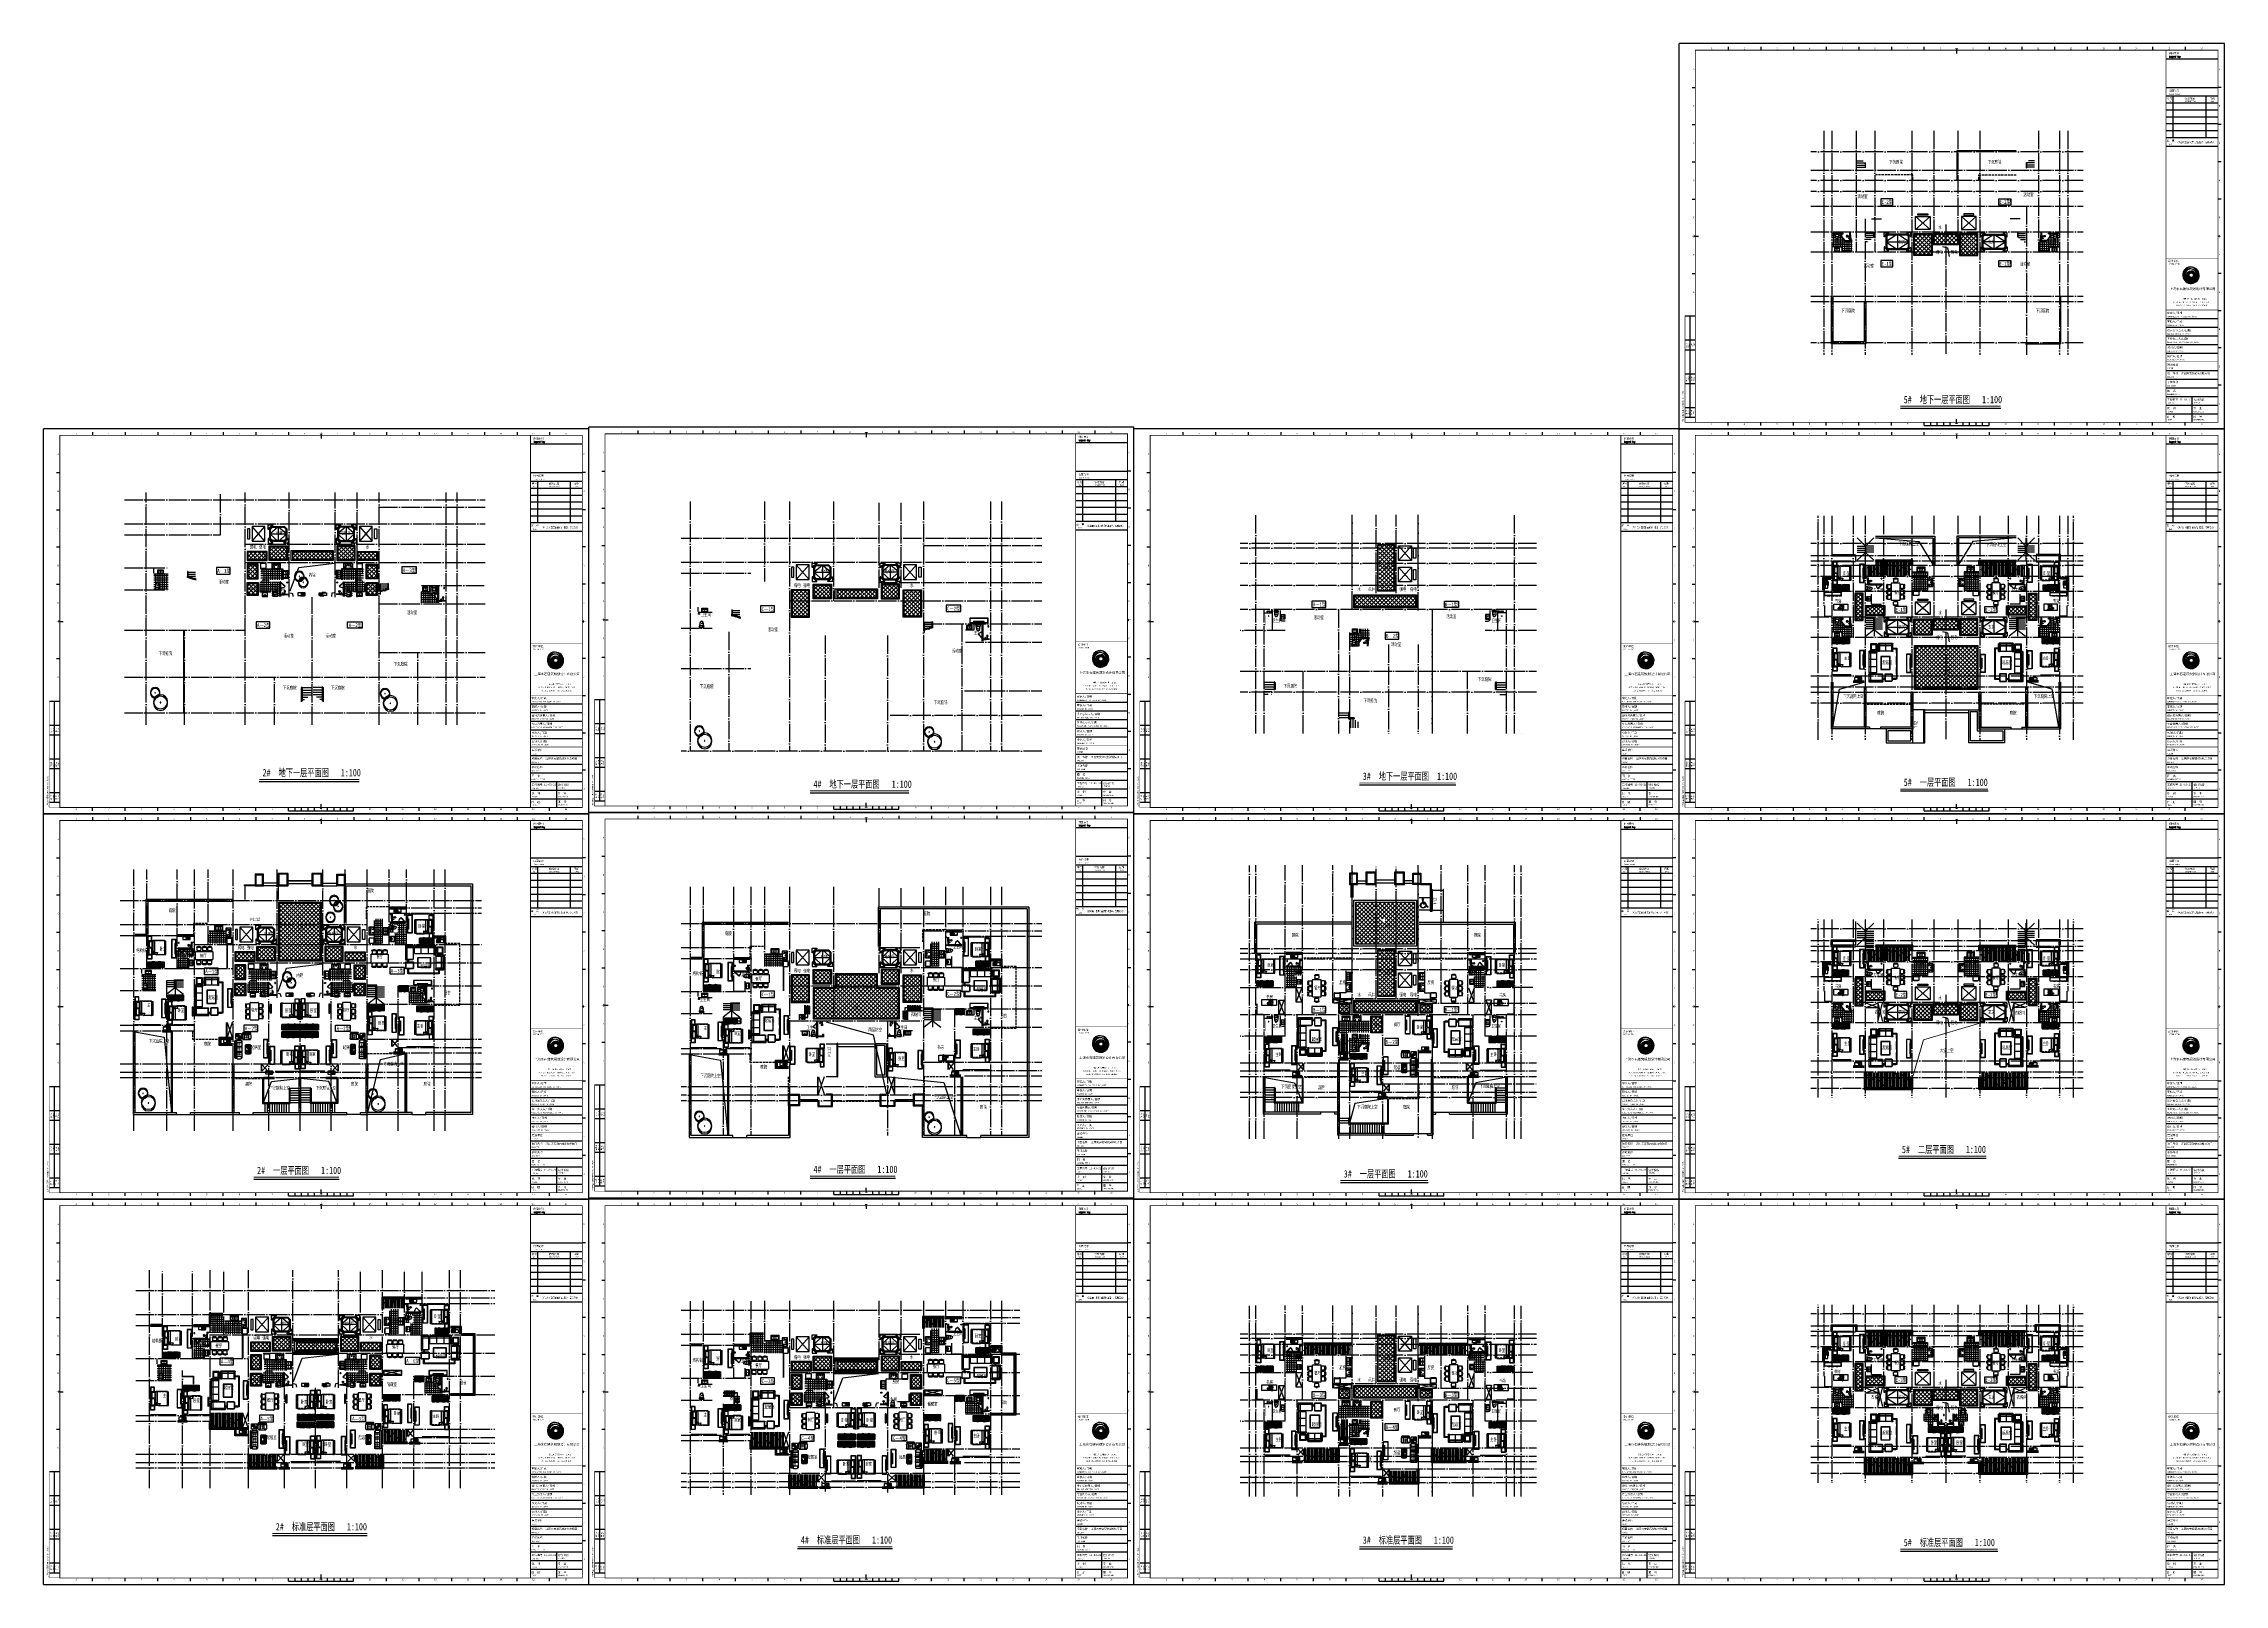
# Model space of a CAD drawing. Extents: x 921942 to 1159542, y -958603 to -790785.
import ezdxf
from ezdxf.enums import TextEntityAlignment as Align

# ---------------------------------------------------------------- set-up
doc = ezdxf.new("R2010")
doc.units = 0
doc.header["$LTSCALE"] = 1000
doc.header["$MEASUREMENT"] = 0
doc.linetypes.add('DASH', pattern=[0.35, 0.25, -0.1])
doc.linetypes.add('DOTE', pattern=[2.42, 2, -0.2, 0.02, -0.2])
doc.layers.get('0').update_dxf_attribs({"linetype": 'CONTINUOUS'})
for name, color, linetype in [('BALCONY', 6, 'CONTINUOUS'), ('BIAOZHU', 3, 'CONTINUOUS'), ('DIM_SYMB', 3, 'CONTINUOUS'), ('DOTE', 1, 'DOTE'), ('FACE', 2, 'CONTINUOUS'), ('PUB_TEXT', 7, 'CONTINUOUS'), ('STAIR', 2, 'CONTINUOUS'), ('TT', 7, 'CONTINUOUS'), ('WINDOW', 4, 'CONTINUOUS'), ('保温层', 30, 'CONTINUOUS'), ('厨卫', 8, 'CONTINUOUS'), ('图框', 255, 'CONTINUOUS'), ('家具', 8, 'CONTINUOUS'), ('平面填充', 250, 'CONTINUOUS'), ('庭院', 94, 'CONTINUOUS'), ('树', 86, 'CONTINUOUS'), ('看线', 2, 'CONTINUOUS'), ('空调', 8, 'CONTINUOUS'), ('管道', 8, 'CONTINUOUS'), ('造型墙', 55, 'CONTINUOUS'), ('阳台', 6, 'CONTINUOUS'), ('面积线', 3, 'CONTINUOUS')]:
    doc.layers.add(name, color=color, linetype=linetype)
doc.layers.add('TEXT', color=161, linetype='CONTINUOUS', lineweight=15)
doc.layers.add('平面看线', color=8, linetype='CONTINUOUS', lineweight=0)
doc.styles.add('DIM_FONT', font='SIMPLEX', dxfattribs={"width": 0.7, "bigfont": 'GBCBIG'})
doc.styles.add('SA-HZ', font='sa-rs.shx', dxfattribs={"width": 0.85, "bigfont": 'sa-hz.shx'})
doc.styles.add('SHEET1', font='romanc.shx', dxfattribs={"width": 0.65, "bigfont": 'tssdchn.shx'})
doc.styles.get("Standard").update_dxf_attribs({"font": 'GBENOR', "bigfont": 'GBCBIG'})
doc.styles.add('TKZ1', font='SIMHEI.TTF', dxfattribs={"width": 0.7})
doc.styles.add('图签栏', font='SimSun.ttf')
doc.styles.add('长仿宋', font='SimSun.ttf', dxfattribs={"width": 0.7, "height": 5})
doc.styles.add('黑体', font='SIMHEI.TTF', dxfattribs={"width": 0.8})
pattern_1 = [(0, (34103.47, 7556.44), (0, 238.125), []), (90, (34103.47, 7556.44), (-238.125, 1e-14), [])]
pattern_2 = [(45, (34103.47, 7556.44), (-224.5064, 224.5064), []), (135, (34103.47, 7556.44), (-224.5064, -224.5064), [])]
pattern_3 = [(45, (32407.2, 50055.17), (-224.5064, 224.5064), []), (135, (32407.2, 50055.17), (-224.5064, -224.5064), [])]
pattern_4 = [(45, (33729.8, 93678.34), (-224.5064, 224.5064), []), (135, (33729.8, 93678.34), (-224.5064, -224.5064), [])]
pattern_5 = [(0, (32768.16, 5901.2), (0, 238.125), []), (90, (32768.16, 5901.2), (-238.125, 1e-14), [])]
pattern_6 = [(45, (33718.2, 5595.37), (-224.5064, 224.5064), []), (135, (33718.2, 5595.37), (-224.5064, -224.5064), [])]
pattern_7 = [(0, (93018.2, 5430.47), (0, 238.125), []), (90, (93018.2, 5430.47), (-238.125, 1e-14), [])]
pattern_8 = [(45, (93018.2, 5430.47), (-224.5064, 224.5064), []), (135, (93018.2, 5430.47), (-224.5064, -224.5064), [])]
pattern_9 = [(0, (-146017.92, 5430.47), (0, 238.125), []), (90, (-146017.92, 5430.47), (-238.125, 1e-14), [])]
pattern_10 = [(90, (1074062.04, -968448.43), (-238.125, 1e-14), []), (180, (1074062.04, -968448.43), (-3e-14, -238.125), [])]
pattern_11 = [(45, (404567.73, -398038.24), (-224.5064, 224.5064), []), (135, (404567.73, -398038.24), (-224.5064, -224.5064), [])]
pattern_12 = [(180, (1791256.05, -183335.42), (0, 238.125), []), (90, (1791256.05, -183335.42), (238.125, 1e-14), [])]
pattern_13 = [(45, (404567.73, -356083.9), (-224.5064, 224.5064), []), (135, (404567.73, -356083.9), (-224.5064, -224.5064), [])]
pattern_14 = [(180, (1791256.05, -141381.08), (0, 238.125), []), (90, (1791256.05, -141381.08), (238.125, 1e-14), [])]
pattern_15 = [(90, (-163166, 5430.47), (-158.748412, 1e-14), []), (135, (-163166, 5430.47), (-317.49661, -317.49661), [224.50425, -449.008])]
pattern_16 = [(0, (-163166, 5430.47), (0, 238.125), []), (90, (-163166, 5430.47), (-238.125, 1e-14), [])]
pattern_17 = [(90, (2421545.9, 5430.47), (158.748412, 1e-14), []), (45, (2421545.9, 5430.47), (317.49661, -317.49661), [224.50425, -449.008])]
pattern_18 = [(0, (-163166, -36523.87), (0, 238.125), []), (90, (-163166, -36523.87), (-238.125, 1e-14), [])]
pattern_19 = [(0, (-163166, 47384.81), (0, 238.125), []), (90, (-163166, 47384.81), (-238.125, 1e-14), [])]

# ---------------------------------------------------------------- blocks, each defined once
blk = doc.blocks.new('空调机')
at = {"layer": '空调', "color": 8}
for p, q in [((2416486, -275315), (2416486, -275325)), ((2416849, -275305), (2416496, -275305)), ((2416859, -275325), (2416859, -275315))]:
    blk.add_line(p, q, dxfattribs=at)
blk.add_lwpolyline([(2416186, -275325), (2416946, -275325, -0.4142136), (2416966, -275345), (2416966, -275615, -0.4142136), (2416946, -275635), (2416186, -275635, -0.4142136), (2416166, -275615), (2416166, -275345, -0.4142136)], format="xyb", close=True, dxfattribs=at)
for points in [[(2416256, -275445), (2416592, -275445), (2416592, -275416), (2416256, -275416)], [(2416256, -275511), (2416592, -275511), (2416592, -275482), (2416256, -275482)], [(2416256, -275577), (2416592, -275577), (2416592, -275548), (2416256, -275548)], [(2416235, -275664), (2416675, -275664), (2416675, -275649), (2416235, -275649)]]:
    blk.add_lwpolyline(points, close=True, dxfattribs=at)
for centre, start, end in [((2416496, -275315), 90, 180), ((2416849, -275315), 0, 90)]:
    blk.add_arc(centre, 10, start, end, dxfattribs=at)
blk = doc.blocks.new('fdgfhghjy')
at = {"layer": '家具'}
for p, q in [((-1102, 245), (-1102, 146)), ((-1002, 425), (-1002, -35)), ((-934, 420), (-709, 420)), ((-642, 353), (-642, 38)), ((-572, -1297), (-572, 518)), ((-522, 568), (278, 568)), ((328, 518), (328, -1297)), ((397, 38), (397, 353)), ((689, 420), (464, 420)), ((757, -35), (757, 425)), ((857, 146), (857, 245)), ((-1102, -363), (-1102, -462)), ((-1102, -936), (-1102, -1035)), ((-1002, -183), (-1002, -643)), ((-1002, -755), (-1002, -1215)), ((-934, -30), (-709, -30)), ((-934, -188), (-709, -188)), ((-934, -638), (-709, -638)), ((-934, -760), (-709, -760)), ((-934, -1210), (-709, -1210)), ((-642, -255), (-642, -570)), ((-642, -828), (-642, -1143)), ((278, -1347), (-522, -1347)), ((397, -570), (397, -255)), ((397, -1143), (397, -828)), ((689, -30), (464, -30)), ((689, -188), (464, -188)), ((689, -638), (464, -638)), ((689, -760), (464, -760)), ((689, -1210), (464, -1210)), ((757, -643), (757, -183)), ((757, -1215), (757, -755)), ((857, -462), (857, -363)), ((857, -1035), (857, -936))]:
    blk.add_line(p, q, dxfattribs=at)
for centre, radius, start, end in [((-786, 235), 316, 139.27346, 178.23486), ((-786, 156), 316, 181.76514, 220.72654), ((1676, 195), 2713, 174.8023, 185.1977), ((-1018, 435), 10, 67.33001, 139.27346), ((-1022, 425), 20, 0, 67.33001), ((-934, 353), 67.5, 90, 180), ((-934, 38), 67.5, 180, 270), ((-709, 353), 67.5, 0, 90), ((-709, 38), 67.5, 270, 0), ((-522, 518), 50, 90, 180), ((278, 518), 50, 0, 90), ((464, 353), 67.5, 90, 180), ((464, 38), 67.5, 180, 270), ((689, 353), 67.5, 0, 90), ((689, 38), 67.5, 270, 0), ((777, 425), 20, 112.66999, 180), ((773, 435), 10, 40.72654, 112.66999), ((541, 235), 316, 1.76514, 40.72654), ((-1921, 195), 2713, 354.8023, 5.1977), ((541, 156), 316, 319.27346, 358.23486), ((-786, -373), 316, 139.27346, 178.23486), ((-786, -453), 316, 181.76514, 220.72654), ((-786, -945), 316, 139.27346, 178.23486), ((-786, -1025), 316, 181.76514, 220.72654), ((1676, -413), 2713, 174.8023, 185.1977), ((1676, -985), 2713, 174.8023, 185.1977), ((-1018, -44), 10, 220.72654, 292.66999), ((-1018, -174), 10, 67.33001, 139.27346), ((-1018, -652), 10, 220.72654, 292.66999), ((-1018, -746), 10, 67.33001, 139.27346), ((-1018, -1225), 10, 220.72654, 292.66999), ((-1022, -35), 20, 292.66999, 0), ((-1022, -183), 20, 0, 67.33001), ((-1022, -643), 20, 292.66999, 0), ((-1022, -755), 20, 0, 67.33001), ((-1022, -1215), 20, 292.66999, 0), ((-934, -255), 67.5, 90, 180), ((-934, -570), 67.5, 180, 270), ((-934, -828), 67.5, 90, 180), ((-934, -1143), 67.5, 180, 270), ((-709, -255), 67.5, 0, 90), ((-709, -570), 67.5, 270, 0), ((-709, -828), 67.5, 0, 90), ((-709, -1143), 67.5, 270, 0), ((-522, -1297), 50, 180, 270), ((278, -1297), 50, 270, 0), ((464, -255), 67.5, 90, 180), ((464, -570), 67.5, 180, 270), ((464, -828), 67.5, 90, 180), ((464, -1143), 67.5, 180, 270), ((689, -255), 67.5, 0, 90), ((689, -570), 67.5, 270, 0), ((689, -828), 67.5, 0, 90), ((689, -1143), 67.5, 270, 0), ((777, -35), 20, 180, 247.33001), ((777, -183), 20, 112.66999, 180), ((777, -643), 20, 180, 247.33001), ((777, -755), 20, 112.66999, 180), ((777, -1215), 20, 180, 247.33001), ((773, -44), 10, 247.33001, 319.27346), ((773, -174), 10, 40.72654, 112.66999), ((773, -652), 10, 247.33001, 319.27346), ((773, -746), 10, 40.72654, 112.66999), ((773, -1225), 10, 247.33001, 319.27346), ((541, -373), 316, 1.76514, 40.72654), ((-1921, -413), 2713, 354.8023, 5.1977), ((541, -453), 316, 319.27346, 358.23486), ((541, -945), 316, 1.76514, 40.72654), ((-1921, -985), 2713, 354.8023, 5.1977), ((541, -1025), 316, 319.27346, 358.23486)]:
    blk.add_arc(centre, radius, start, end, dxfattribs=at)
blk = doc.blocks.new('wasfsdgdfh')
at = {"layer": '厨卫', "linetype": 'ByBlock'}
for p, q in [((-317, 406), (241, 406)), ((-317, -432), (-317, 406)), ((-190, 51), (-190, 305)), ((-140, 356), (140, 356)), ((140, 0), (-140, 0)), ((190, 305), (190, 51)), ((241, 406), (241, -432)), ((241, -432), (-317, -432)), ((-190, -330), (-190, -76)), ((-140, -25), (140, -25)), ((140, -381), (-140, -381)), ((190, -76), (190, -330))]:
    blk.add_line(p, q, dxfattribs=at)
at = {"layer": '厨卫', "linetype": 'ByBlock', "extrusion": (0, 0, -1)}
for centre, major_axis, start_param, end_param in [((-254, 76), (-13.5, 13.5), 3.9269908, 10.2101761), ((-254, -13), (-13.5, 13.5), 3.9269908, 10.2101761), ((-140, 305), (0.1, 50.8), 4.7112055, 6.2820018), ((-140, 51), (-0.1, 50.8), 3.1427792, 4.7135755), ((0, 178), (-18, 18), 3.9269908, 10.2101761), ((140, 305), (-0.1, 50.8), 0.0011865, 1.5719829), ((140, 51), (0.1, 50.8), 1.5696129, 3.1404092), ((-254, -102), (-13.5, 13.5), 3.9269908, 10.2101761), ((-140, -76), (0.1, 50.8), 4.7112055, 6.2820018), ((-140, -330), (-0.1, 50.8), 3.1427792, 4.7135755), ((0, -203), (-18, 18), 3.9269908, 10.2101761), ((140, -76), (-0.1, 50.8), 0.0011865, 1.5719829), ((140, -330), (0.1, 50.8), 1.5696129, 3.1404092)]:
    blk.add_ellipse(centre, major_axis=major_axis, ratio=1, start_param=start_param, end_param=end_param, dxfattribs=at)
blk = doc.blocks.new('aswqdfrsgfh')
at = {"layer": '厨卫', "linetype": 'ByBlock'}
for p, q in [((-513, 299), (-513, -260)), ((401, 299), (-513, 299)), ((401, -260), (401, 299)), ((-513, -260), (401, -260))]:
    blk.add_line(p, q, dxfattribs=at)
for centre, radius in [((-310, 159), 88.9), ((-56, 159), 88.9), ((198, 159), 88.9), ((-336, -108), 102), ((223, -108), 102)]:
    blk.add_circle(centre, radius, dxfattribs=at)
blk = doc.blocks.new('A$C0C200289')
at = {"layer": '家具'}
for p, q in [((-150, 72), (-150, 597)), ((600, 597), (-150, 597)), ((-144, 72), (-150, 72)), ((-150, 53), (-150, 62)), ((-144, 62), (-150, 62)), ((-144, 62), (-144, 72)), ((568, 22), (-118, 22)), ((500, 623), (-48, 623)), ((-48, 613), (-48, 623)), ((500, 613), (-48, 613)), ((499, 22), (499, 0)), ((500, 613), (500, 623)), ((535, 22), (535, 0)), ((594, 62), (594, 72)), ((594, 72), (600, 72)), ((594, 62), (600, 62)), ((600, 72), (600, 597)), ((600, 53), (600, 62)), ((499, 0), (535, 0))]:
    blk.add_line(p, q, dxfattribs=at)
at = {"layer": '家具', "color": 251}
for p, q in [((594, 72), (-144, 72)), ((594, 62), (-144, 62))]:
    blk.add_line(p, q, dxfattribs=at)
at = {"layer": '家具'}
for centre, start, end in [((-118, 53), 180, 270), ((568, 53), 270, 0)]:
    blk.add_arc(centre, 31.5, start, end, dxfattribs=at)
blk = doc.blocks.new('asfsdgdfh')
at = {"layer": '厨卫'}
for p, q in [((-103, -121), (-103, -33)), ((-73, -121), (-73, -33))]:
    blk.add_line(p, q, dxfattribs=at)
blk.add_lwpolyline([(212, 214), (-388, 214), (-388, -186), (212, -186)], close=True, dxfattribs=at)
blk.add_lwpolyline([(-73, -86), (172, -86, 0.4142136), (182, -76), (182, 174, 0.4142136), (172, 184), (-348, 184, 0.4142136), (-358, 174), (-358, -76, 0.4142136), (-348, -86), (-103, -86)], format="xyb", dxfattribs=at)
for radius in [25, 20]:
    blk.add_circle((-88, -11), radius, dxfattribs=at)
for centre, radius, start, end in [((-88, -138), 23, 99.48812, 80.51188), ((-88, -138), 12.3, 106.41355, 73.58645), ((-88, -138), 10.7, 108.39514, 71.60486), ((218, -111), 310, 175.50816, 184.49184), ((-88, -87), 2.86, 0, 180), ((-88, -136), 2.86, 180, 0), ((-394, -111), 310, 355.50816, 4.49184)]:
    blk.add_arc(centre, radius, start, end, dxfattribs=at)
for centre in [(-88, -33), (-88, -42), (-88, -44)]:
    blk.add_ellipse(centre, major_axis=(-15.3, 0), ratio=0.4480662, start_param=3.1415927, end_param=6.2831853, dxfattribs=at)
blk = doc.blocks.new('asfdgfhgfh')
at = {"layer": '厨卫', "lineweight": -3}
for p, q in [((-222, -50), (-222, -125)), ((-222, -72), (-192, -72)), ((-192, -50), (-192, -125)), ((-12, -37), (-12, -27)), ((4, -42), (4, -315)), ((14, -315), (14, -42)), ((31, -37), (31, -27))]:
    blk.add_line(p, q, dxfattribs=at)
at = {"layer": '厨卫', "color": 8}
for p, q in [((-6, -37), (-6, -27)), ((24, -34), (24, -27))]:
    blk.add_line(p, q, dxfattribs=at)
at = {"layer": '厨卫', "lineweight": -3}
for points in [[(-195, -40), (-195, -12), (-219, -12), (-219, -40)], [(-1, -27), (-46, -27), (-76, -22), (-76, -12)], [(-76, -12), (94, -12), (94, -22), (64, -27), (19, -27)], [(-19, -61), (-29, -61), (-29, -57), (-19, -57)], [(4, -82), (-19, -82), (-19, -37), (-6, -37)], [(24, -37), (37, -37), (37, -82), (14, -82)], [(37, -57), (47, -57), (47, -61), (37, -61)]]:
    blk.add_lwpolyline(points, dxfattribs=at)
for points in [[(-162, -12), (-162, -22), (-106, -22), (-106, -12)], [(40, -12), (40, -22), (-22, -22), (-22, -12)]]:
    blk.add_lwpolyline(points, close=True, dxfattribs=at)
at = {"layer": '厨卫', "color": 8}
for points in [[(4, -62), (-6, -62), (-6, -34), (-1, -34)], [(19, -34), (24, -34), (24, -62), (14, -62)]]:
    blk.add_lwpolyline(points, dxfattribs=at)
blk.add_lwpolyline([(19, -22), (19, -42), (-1, -42), (-1, -22)], close=True, dxfattribs=at)
for centre, radius in [((-207, -50), 15), ((-207, -99), 15), ((9, -315), 5)]:
    blk.add_circle(centre, radius, dxfattribs=at)
at = {"layer": '厨卫', "lineweight": -3}
blk.add_circle((9, -315), 89.5, dxfattribs=at)
for centre, start, end in [((-239, -119), 286.41807, 340.32674), ((-175, -119), 199.67326, 253.58193)]:
    blk.add_arc(centre, 17.7, start, end, dxfattribs=at)
at = {"layer": '厨卫', "color": 8}
for centre, radius, start, end in [((-207, -50), 17, 133.33592, 208.07249), ((-207, -99), 17, 151.92751, 28.07249), ((-207, -50), 17, 331.92751, 46.66408), ((9, -315), 35, 98.21321, 81.78679), ((9, -315), 9, 123.74899, 56.25101)]:
    blk.add_arc(centre, radius, start, end, dxfattribs=at)
at = {"layer": '厨卫', "lineweight": -3, "extrusion": (0, 0, -1)}
for centre, major_axis, ratio, start_param, end_param in [((-207, -147), (33.6, 0), 0.6129094, -0.3796204, 3.521213), ((-207, -138), (31.4, 0), 0.4788404, -1.072899, 4.2144917)]:
    blk.add_ellipse(centre, major_axis=major_axis, ratio=ratio, start_param=start_param, end_param=end_param, dxfattribs=at)
blk = doc.blocks.new('aswfdgdfh')
at = {"layer": '厨卫'}
blk.add_lwpolyline([(43, -43), (43, 43), (-43, 43), (-43, -43)], close=True, dxfattribs=at)
at = {"layer": '厨卫', "color": 8}
for points in [[(-33, 0), (-33, 1), (-17, 1), (-17, 0)], [(-24, 23), (-22, 24), (-11, 13), (-13, 12)], [(0, 33), (1, 33), (1, 17), (0, 17)], [(23, 24), (24, 22), (13, 11), (12, 13)], [(33, 0), (33, -1), (17, -1), (17, 0)], [(-23, -24), (-24, -22), (-13, -11), (-12, -13)], [(0, -33), (-1, -33), (-1, -17), (0, -17)], [(24, -23), (22, -24), (11, -13), (13, -12)]]:
    blk.add_lwpolyline(points, close=True, dxfattribs=at)
blk.add_circle((0, 0), 36.6, dxfattribs=at)
blk = doc.blocks.new('DR2045')
at = {"color": 0, "linetype": 'ByBlock'}
for p, q in [((0, 0), (-1.1, -1.1)), ((0, 0), (17, -17)), ((-1.1, -1.1), (15.9, -18))]:
    blk.add_line(p, q, dxfattribs=at)
blk.add_arc((0, 0), 24, 270, 315, dxfattribs=at)
blk = doc.blocks.new('asfdgfh')
at = {"layer": '厨卫', "ltscale": 100}
for p, q in [((-266, -207, 0), (-266, -92, 0)), ((159, -67, 0), (-241, -67, 0)), ((159, -232, 0), (-241, -232, 0)), ((145, -40, 0), (-228, -40, 0)), ((184, -207, 0), (184, -92, 0))]:
    blk.add_line(p, q, dxfattribs=at)
for centre, radius, start, end in [((-241, -92, 0), 25, 90, 180), ((-241, -207, 0), 25, 180, 270), ((-261, -39, 0), 33.7, 303.61571, 10.84697), ((178, -39, 0), 33.9, 169.31129, 235.13473), ((159, -92, 0), 25, 0, 90), ((159, -207, 0), 25, 270, 0)]:
    blk.add_arc(centre, radius, start, end, dxfattribs=at)
for points, knots in [([(-227, -33, 0), (-227, 85, 0), (-226, 243, 0), (-137, 424, 0), (-69, 441, 0), (-41, 448, 0)], [0, 0, 0, 0, 355.24272, 473.2498469, 556.5760416, 556.5760416, 556.5760416, 556.5760416]), ([(-222, -41, 0), (-222, -2, 0), (-222, 29, 0), (-220, 90, 0), (-219, 121, 0), (-213, 182, 0), (-208, 213, 0), (-198, 258, 0), (-194, 273, 0), (-187, 296, 0), (-184, 303, 0), (-180, 315, 0), (-179, 319, 0), (-176, 326, 0), (-174, 330, 0), (-170, 341, 0), (-167, 348, 0), (-160, 363, 0), (-156, 369, 0), (-148, 382, 0), (-143, 389, 0), (-134, 400, 0), (-129, 405, 0), (-121, 412, 0), (-118, 414, 0), (-112, 418, 0), (-109, 420, 0), (-102, 423, 0), (-99, 425, 0), (-92, 428, 0), (-89, 429, 0), (-78, 433, 0), (-71, 435, 0), (-56, 440, 0), (-48, 441, 0), (-40, 443, 0)], [0, 0, 0, 0, 92.7626736, 92.7626736, 185.5253472, 185.5253472, 278.2880208, 278.2880208, 324.6693576, 324.6693576, 347.860026, 347.860026, 359.4553602, 359.4553602, 371.0506944, 371.0506944, 394.2413628, 394.2413628, 417.4320312, 417.4320312, 440.6226996, 440.6226996, 463.813368, 463.813368, 475.4087022, 475.4087022, 487.0040364, 487.0040364, 498.5993706, 498.5993706, 510.1947048, 510.1947048, 533.3853732, 533.3853732, 556.5760416, 556.5760416, 556.5760416, 556.5760416]), ([(140, -40, 0), (140, -2, 0), (139, 29, 0), (138, 90, 0), (136, 121, 0), (130, 182, 0), (125, 213, 0), (115, 258, 0), (111, 273, 0), (104, 296, 0), (101, 303, 0), (97, 315, 0), (96, 319, 0), (93, 326, 0), (92, 330, 0), (87, 341, 0), (84, 348, 0), (77, 363, 0), (73, 369, 0), (65, 382, 0), (61, 389, 0), (51, 400, 0), (46, 405, 0), (38, 412, 0), (35, 414, 0), (29, 418, 0), (26, 420, 0), (20, 423, 0), (16, 425, 0), (10, 428, 0), (6, 429, 0), (-4, 433, 0), (-12, 435, 0), (-27, 440, 0), (-35, 441, 0), (-43, 443, 0)], [0, 0, 0, 0, 92.7626736, 92.7626736, 185.5253472, 185.5253472, 278.2880208, 278.2880208, 324.6693576, 324.6693576, 347.860026, 347.860026, 359.4553602, 359.4553602, 371.0506944, 371.0506944, 394.2413628, 394.2413628, 417.4320312, 417.4320312, 440.6226996, 440.6226996, 463.813368, 463.813368, 475.4087022, 475.4087022, 487.0040364, 487.0040364, 498.5993706, 498.5993706, 510.1947048, 510.1947048, 533.3853732, 533.3853732, 556.5760416, 556.5760416, 556.5760416, 556.5760416]), ([(145, -33, 0), (144, 85, 0), (143, 243, 0), (54, 424, 0), (-13, 441, 0), (-41, 448, 0)], [0, 0, 0, 0, 355.24272, 473.2498469, 556.5760416, 556.5760416, 556.5760416, 556.5760416])]:
    blk.add_open_spline(points, degree=3, knots=knots, dxfattribs=at)
at = {"layer": '厨卫'}
for p in [(-42, 189, 0), (-171, -149, 0)]:
    blk.add_point(p, dxfattribs=at)
blk = doc.blocks.new('asfdfgfhfg')
at = {"layer": '家具'}
for p, q in [((-909, -988), (-909, 862)), ((-859, 912), (-706, 912)), ((-759, -1038), (-759, 912)), ((-709, -1038), (-709, 912)), ((-709, 755), (-709, 896)), ((-169, 235), (-679, 235)), ((-659, 946), (-247, 946)), ((-247, 705), (-659, 705)), ((-546, 651), (-576, 620)), ((-546, 620), (-576, 651)), ((-546, 463), (-576, 493)), ((-546, 493), (-576, 463)), ((-546, 335), (-576, 305)), ((-546, 305), (-576, 335)), ((-546, 75), (-576, 105)), ((-546, 105), (-576, 75)), ((-575, 1274), (-405, 1443)), ((-386, 1085), (-575, 1274)), ((-556, 1274), (-509, 1227)), ((-504, 1326), (-551, 1278)), ((-551, 1278), (-509, 1236)), ((-532, 1278), (-504, 1307)), ((-532, 1278), (-381, 1128)), ((-509, 1236), (-499, 1245)), ((-509, 1227), (-495, 1241)), ((-462, 1283), (-504, 1326)), ((-353, 1156), (-504, 1307)), ((-452, 1283), (-499, 1330)), ((-386, 1406), (-471, 1321)), ((-471, 1321), (-433, 1283)), ((-471, 1274), (-462, 1283)), ((-466, 1269), (-452, 1283)), ((-452, 1302), (-367, 1387)), ((-409, 651), (-439, 620)), ((-409, 620), (-439, 651)), ((-409, 493), (-439, 463)), ((-409, 463), (-439, 493)), ((-409, 335), (-439, 305)), ((-409, 305), (-439, 335)), ((-409, 75), (-439, 105)), ((-409, 105), (-439, 75)), ((-433, 1283), (-348, 1368)), ((-424, 1151), (-414, 1161)), ((-381, 1109), (-424, 1151)), ((-405, 1443), (-216, 1255)), ((-348, 1368), (-386, 1406)), ((-216, 1255), (-386, 1085)), ((-386, 1189), (-377, 1198)), ((-334, 1156), (-381, 1109)), ((-381, 1128), (-353, 1156)), ((-377, 1198), (-334, 1156)), ((-325, 1297), (-363, 1260)), ((-363, 1260), (-306, 1203)), ((-268, 1241), (-325, 1297)), ((-282, 651), (-312, 620)), ((-282, 620), (-312, 651)), ((-282, 493), (-312, 463)), ((-282, 463), (-312, 493)), ((-282, 335), (-312, 305)), ((-282, 305), (-312, 335)), ((-282, 75), (-312, 105)), ((-282, 105), (-312, 75)), ((-306, 1203), (-268, 1241)), ((-197, 912), (-189, 912)), ((-197, 896), (-197, 755)), ((-139, 862), (-139, 264)), ((-139, 206), (-139, -332)), ((-87, 1545), (-87, 1134)), ((-54, 1595), (-54, 1745)), ((-54, 1645), (809, 1645)), ((-54, 1595), (809, 1595)), ((-54, 1084), (-54, 1075)), ((102, 1595), (-37, 1595)), ((-37, 1084), (102, 1084)), ((-4, 1795), (759, 1795)), ((-4, 1025), (759, 1025)), ((152, 1134), (152, 1545)), ((198, 1453), (229, 1423)), ((229, 1453), (198, 1423)), ((198, 1326), (229, 1296)), ((229, 1326), (198, 1296)), ((198, 1189), (229, 1159)), ((229, 1189), (198, 1159)), ((236, -505), (236, 404)), ((246, 414), (251, 414)), ((261, 368), (333, 440)), ((261, 396), (305, 440)), ((261, -505), (261, 404)), ((287, 455), (287, 450)), ((297, 465), (756, 465)), ((297, 440), (756, 440)), ((301, 305), (751, -315)), ((356, 1453), (386, 1423)), ((386, 1453), (356, 1423)), ((356, 1326), (386, 1296)), ((386, 1326), (356, 1296)), ((386, 1189), (356, 1159)), ((356, 1189), (386, 1159)), ((364, 400), (751, -134)), ((407, 400), (751, -75)), ((514, 1453), (544, 1423)), ((544, 1453), (514, 1423)), ((514, 1326), (544, 1296)), ((544, 1326), (514, 1296)), ((514, 1189), (544, 1159)), ((544, 1189), (514, 1159)), ((595, 400), (751, 185)), ((602, 1134), (602, 1545)), ((652, 1595), (792, 1595)), ((792, 1084), (652, 1084)), ((791, 368), (719, 440)), ((791, 396), (747, 440)), ((766, 455), (766, 450)), ((791, 404), (791, -505)), ((806, 414), (801, 414)), ((809, 1745), (809, 1592)), ((809, 1084), (809, 1075)), ((816, 404), (816, -505)), ((842, 1545), (842, 1134)), ((-709, -1038), (-859, -1038)), ((-709, -881), (-709, -1021)), ((-169, -361), (-679, -361)), ((-247, -831), (-659, -831)), ((-659, -1071), (-247, -1071)), ((-546, -52), (-576, -82)), ((-546, -82), (-576, -52)), ((-546, -240), (-576, -210)), ((-546, -210), (-576, -240)), ((-546, -431), (-576, -461)), ((-546, -461), (-576, -431)), ((-546, -619), (-576, -588)), ((-546, -588), (-576, -619)), ((-546, -746), (-576, -776)), ((-546, -776), (-576, -746)), ((-409, -82), (-439, -52)), ((-409, -52), (-439, -82)), ((-409, -240), (-439, -210)), ((-409, -210), (-439, -240)), ((-409, -431), (-439, -461)), ((-409, -461), (-439, -431)), ((-409, -588), (-439, -619)), ((-409, -619), (-439, -588)), ((-409, -746), (-439, -776)), ((-409, -776), (-439, -746)), ((-282, -82), (-312, -52)), ((-282, -52), (-312, -82)), ((-282, -240), (-312, -210)), ((-282, -210), (-312, -240)), ((-282, -431), (-312, -461)), ((-282, -461), (-312, -431)), ((-282, -588), (-312, -619)), ((-282, -619), (-312, -588)), ((-282, -746), (-312, -776)), ((-282, -776), (-312, -746)), ((-197, -1021), (-197, -881)), ((-197, -1038), (-189, -1038)), ((-139, -390), (-139, -988)), ((246, -515), (251, -515)), ((261, -468), (333, -540)), ((261, -496), (305, -540)), ((287, -555), (287, -550)), ((756, -540), (297, -540)), ((756, -565), (297, -565)), ((301, -138), (565, -500)), ((791, -468), (719, -540)), ((791, -496), (747, -540)), ((766, -555), (766, -550)), ((806, -515), (801, -515))]:
    blk.add_line(p, q, dxfattribs=at)
at = {"layer": '家具', "color": 6}
for p, q in [((-677, 1466), (-777, 1525)), ((-649, 1450), (-776, 1433)), ((-694, 1502), (-729, 1600)), ((-609, 1454), (-722, 1355)), ((-683, 1543), (-673, 1632)), ((-651, 1566), (-616, 1640)), ((-632, 1568), (-564, 1629)), ((-583, 1478), (-618, 1320)), ((-611, 1564), (-511, 1595)), ((-598, 1556), (-471, 1530)), ((-581, 1533), (-467, 1445)), ((-575, 1501), (-521, 1357))]:
    blk.add_line(p, q, dxfattribs=at)
at = {"layer": '家具'}
for points in [[(-805, 1679), (-205, 1679), (-205, 1079), (-805, 1079)], [(301, 400), (751, 400), (751, -500), (301, -500)]]:
    blk.add_lwpolyline(points, close=True, dxfattribs=at)
at = {"layer": '家具', "color": 3, "const_width": 12}
for points in [[(415, -356, 1), (415, -368, 1)], [(484, -251, 1), (484, -263, 1)], [(540, -295, 1), (540, -307, 1)], [(540, -336, 1), (540, -348, 1)], [(547, -221, 1), (547, -233, 1)], [(550, -449, 1), (550, -461, 1)], [(597, -328, 1), (597, -340, 1)], [(606, -309, 1), (606, -321, 1)], [(610, -339, 1), (610, -351, 1)], [(613, -518, 1), (613, -530, 1)], [(616, -325, 1), (616, -337, 1)], [(629, -320, 1), (629, -332, 1)], [(643, -155, 1), (643, -167, 1)], [(649, -284, 1), (649, -296, 1)], [(672, -257, 1), (672, -269, 1)], [(686, -441, 1), (686, -453, 1)]]:
    blk.add_lwpolyline(points, format="xyb", close=True, dxfattribs=at)
at = {"layer": '家具', "color": 6}
for centre, radius in [((-623, 1480), 160), ((-634, 1508), 60)]:
    blk.add_circle(centre, radius, dxfattribs=at)
at = {"layer": '家具'}
blk.add_circle((609, -339), 144, dxfattribs=at)
for centre, radius, start, end in [((-859, 862), 50, 90, 180), ((-659, 896), 50, 90, 180), ((-659, 755), 50, 180, 270), ((-679, 265), 30, 180, 270), ((-679, 205), 30, 90, 180), ((-247, 896), 50, 0, 90), ((-247, 755), 50, 270, 0), ((-189, 862), 50, 0, 90), ((-169, 265), 30, 270, 0), ((-169, 205), 30, 0, 90), ((-37, 1545), 50, 90, 180), ((-37, 1134), 50, 180, 270), ((-4, 1745), 50, 90, 180), ((-4, 1075), 50, 180, 270), ((102, 1545), 50, 0, 90), ((102, 1134), 50, 270, 0), ((246, 404), 10, 90, 180), ((251, 404), 10, 0, 90), ((297, 455), 10, 90, 180), ((297, 450), 10, 180, 270), ((652, 1545), 50, 90, 180), ((652, 1134), 50, 180, 270), ((756, 455), 10, 0, 90), ((756, 450), 10, 270, 0), ((759, 1745), 50, 0, 90), ((759, 1075), 50, 270, 0), ((801, 404), 10, 90, 180), ((792, 1545), 50, 0, 90), ((792, 1134), 50, 270, 0), ((806, 404), 10, 0, 90), ((-859, -988), 50, 180, 270), ((-679, -331), 30, 180, 270), ((-679, -391), 30, 90, 180), ((-659, -881), 50, 90, 180), ((-659, -1021), 50, 180, 270), ((-247, -881), 50, 0, 90), ((-247, -1021), 50, 270, 0), ((-189, -988), 50, 270, 0), ((-169, -331), 30, 270, 0), ((-169, -391), 30, 0, 90), ((246, -505), 10, 180, 270), ((251, -505), 10, 270, 0), ((297, -550), 10, 90, 180), ((297, -555), 10, 180, 270), ((756, -550), 10, 0, 90), ((756, -555), 10, 270, 0), ((801, -505), 10, 180, 270), ((806, -505), 10, 270, 0)]:
    blk.add_arc(centre, radius, start, end, dxfattribs=at)
at = {"layer": '家具', "color": 3}
for centre, radius, start, end in [((550, -656), 325, 81.24958, 128.23328), ((424, -513), 260, 44.48606, 99.37622), ((461, -645), 346, 65.08876, 95.96372), ((315, -300), 287, 301.31505, 352.13779), ((439, -395), 190, 24.09558, 76.29534), ((-633, 982), 1790, 309.04877, 312.6799), ((329, -375), 291, 13.04524, 49.77663), ((-32, -299), 642, 340.5249, 357.82437), ((395, -436), 234, 323.32313, 25.76326), ((366, -260), 293, 348.55155, 40.98153), ((121, -311), 502, 358.32856, 18.729), ((1027, 363), 810, 238.98728, 250.36101), ((496, -453), 169, 332.99086, 45.91017), ((565, -207), 126, 298.89012, 348.45792), ((435, -141), 259, 318.7581, 353.8624), ((606, -140), 193, 276.99045, 348.02836), ((453, -480), 233, 355.87406, 36.95584), ((648, -813), 490, 73.85612, 89.11051), ((816, -188), 219, 252.94564, 276.48138)]:
    blk.add_arc(centre, radius, start, end, dxfattribs=at)
at = {"layer": '家具', "style": 'DIM_FONT', "width": 0.8, "flags": 9}
for tag, p, rotation in [('YSIZE', (377, 1795), 180), ('XSIZE', (377, 1795), 180), ('YSIZE', (-909, -63), 270), ('XSIZE', (-909, -63), 270)]:
    blk.add_attdef(tag, p, '', height=0.5, rotation=rotation, dxfattribs=at)
blk = doc.blocks.new('A$C2FB07499')
at = {"layer": '家具', "ltscale": 0.5}
blk.add_lwpolyline([(500, 0), (0, 0), (0, 2000), (500, 2000)], close=True, dxfattribs=at)
at = {"layer": '家具', "color": 251, "ltscale": 40}
for points in [[(470, 30), (30, 30), (30, 1970), (470, 1970)], [(368, 1572), (415, 1572), (415, 428), (368, 428)], [(415, 1381), (480, 1381), (480, 1343), (415, 1343)], [(415, 717), (480, 717), (480, 679), (415, 679)]]:
    blk.add_lwpolyline(points, close=True, dxfattribs=at)
blk = doc.blocks.new('dgfgf')
at = {"layer": '家具'}
blk.add_lwpolyline([(7597, -62676), (7147, -62676), (7147, -63176), (7597, -63176), (7597, -62676), (7517, -62676)], dxfattribs=at)
at = {"layer": '家具', "color": 251, "linetype": 'DASH', "ltscale": 0.2}
blk.add_lwpolyline([(7567, -62706), (7177, -62706), (7177, -63146), (7567, -63146)], close=True, dxfattribs=at)
blk = doc.blocks.new('A$C72813290')
at = {"layer": '家具'}
for p, q in [((579, 2000), (0, 2000)), ((0, 500), (0, 2000)), ((912, 500), (0, 500)), ((30, 530), (30, 1970)), ((579, 1970), (30, 1970)), ((579, 530), (30, 530)), ((170, 1945), (170, 1283)), ((170, 555), (170, 1217)), ((579, 500), (579, 2010)), ((1830, 2030), (599, 2030)), ((779, 753), (779, 2030)), ((1830, 470), (967, 470)), ((1850, 500), (1850, 2000)), ((1850, 2000), (1980, 2000)), ((1850, 1970), (1950, 1970)), ((1850, 530), (1950, 530)), ((1850, 500), (1980, 500)), ((1950, 530), (1950, 1970)), ((1980, 500), (1980, 2000))]:
    blk.add_line(p, q, dxfattribs=at)
at = {"layer": '家具', "linetype": 'DASH'}
for p, q in [((1850, 2000), (579, 2000)), ((912, 500), (1850, 500))]:
    blk.add_line(p, q, dxfattribs=at)
at = {"layer": '家具'}
for points in [[(170, 1945), (405, 1945, -0.4142136), (465, 1885), (465, 1343, -0.4142136), (405, 1283), (170, 1283, -0.4142136), (110, 1343), (110, 1885, -0.4142136)], [(170, 555), (405, 555, 0.4142136), (465, 615), (465, 1157, 0.4142136), (405, 1217), (170, 1217, 0.4142136), (110, 1157), (110, 615, 0.4142136)]]:
    blk.add_lwpolyline(points, format="xyb", close=True, dxfattribs=at)
blk.add_lwpolyline([(579, 833, 0.180302), (1071, 725, -0.0886369), (967, 470, 28871.2715508)], format="xyb", dxfattribs=at)
for centre, radius, start, end in [((599, 2010), 20, 90, 180), ((1392, 1313), 944, 210.60747, 243.27731), ((1819, 2001), 30.7, 357.68839, 69.69174), ((1819, 499), 30.7, 290.35664, 2.31522)]:
    blk.add_arc(centre, radius, start, end, dxfattribs=at)
blk.add_blockref('dgfgf', (-7147, 65176), dxfattribs=at)
at = {"layer": '家具', "xscale": -1, "rotation": 180}
blk.add_blockref('dgfgf', (-7147, -62676), dxfattribs=at)
blk = doc.blocks.new('aswefrsdtfgdgh')
for p, q in [((-152, 480), (-152, -480)), ((-58, 480), (-152, 480)), ((-58, 480), (-58, -480)), ((0, -199), (0, 199)), ((-152, -480), (-58, -480))]:
    blk.add_line(p, q)
at = {"color": 9}
for p, q in [((-96, -480), (-96, 480)), ((0, 199), (-58, 199)), ((0, -199), (-58, -199))]:
    blk.add_line(p, q, dxfattribs=at)
blk.add_lwpolyline([(-58, 339), (-58, -339), (0, -287), (0, 287)], close=True)
blk = doc.blocks.new('sderg fhfgjghj')
at = {"layer": '家具'}
blk.add_line((934, 186), (934, 206), dxfattribs=at)
at = {"layer": '家具', "color": 8}
for p, q in [((-553, -83), (1212, -84)), ((-553, -103), (1212, -104))]:
    blk.add_line(p, q, dxfattribs=at)
at = {"layer": '家具'}
for points in [[(-390, 187), (-390, 207), (-573, 207), (-573, -393), (1232, -394), (1232, 206), (934, 206)], [(-388, 187), (934, 186), (1212, 186), (1212, -374), (-553, -373), (-553, 187), (-388, 187)]]:
    blk.add_lwpolyline(points, dxfattribs=at)
at = {"layer": '家具', "color": 8}
for points in [[(-479, -280), (-452, -93), (-479, 93, -0.4599211), (-459, 117), (-445, 117, -0.4599211), (-425, 93), (-452, -93), (-425, -280, -0.4599211), (-445, -303), (-459, -303, -0.4599211)], [(-372, -280), (-346, -93), (-372, 93, -0.4599211), (-353, 117), (-338, 117, -0.4599211), (-319, 93), (-346, -93), (-319, -280, -0.4599211), (-338, -303), (-353, -303, -0.4599211)], [(-209, -280), (-182, -93), (-209, 93, -0.4599211), (-189, 117), (-175, 117, -0.4599211), (-155, 93), (-182, -93), (-155, -280, -0.4599211), (-175, -303), (-189, -303, -0.4599211)], [(-120, -280), (-93, -93), (-120, 93, -0.4599211), (-100, 117), (-86, 117, -0.4599211), (-66, 93), (-93, -93), (-66, -280, -0.4599211), (-86, -303), (-100, -303, -0.4599211)], [(-13, -280), (13, -93), (-13, 93, -0.4599211), (6, 117), (21, 117, -0.4599211), (40, 93), (13, -93), (40, -280, -0.4599211), (21, -303), (6, -303, -0.4599211)], [(128, -280), (155, -93), (128, 93, -0.4599211), (148, 117), (162, 117, -0.4599211), (182, 93), (155, -93), (182, -280, -0.4599211), (162, -303), (148, -303, -0.4599211)], [(217, -280), (244, -93), (217, 93, -0.4599211), (236, 117), (251, 117, -0.4599211), (270, 93), (244, -93), (270, -280, -0.4599211), (251, -303), (236, -303, -0.4599211)], [(323, -280), (350, -93), (323, 93, -0.4599211), (343, 117), (357, 117, -0.4599211), (377, 93), (350, -93), (377, -280, -0.4599211), (357, -303), (343, -303, -0.4599211)], [(483, -280), (510, -93), (483, 93, -0.4599211), (503, 117), (518, 117, -0.4599211), (537, 93), (510, -93), (537, -280, -0.4599211), (518, -303), (503, -303, -0.4599211)], [(590, -280), (617, -93), (590, 93, -0.4599211), (610, 117), (624, 117, -0.4599211), (644, 93), (617, -93), (644, -280, -0.4599211), (624, -303), (610, -303, -0.4599211)], [(737, -280), (764, -93), (737, 93, -0.4599211), (757, 117), (771, 117, -0.4599211), (791, 93), (764, -93), (791, -280, -0.4599211), (771, -303), (757, -303, -0.4599211)], [(826, -280), (852, -93), (826, 93, -0.4599211), (845, 117), (860, 117, -0.4599211), (879, 93), (852, -93), (879, -280, -0.4599211), (860, -303), (845, -303, -0.4599211)], [(961, -280), (988, -93), (961, 93, -0.4599211), (981, 117), (995, 117, -0.4599211), (1015, 93), (988, -93), (1015, -280, -0.4599211), (995, -303), (981, -303, -0.4599211)], [(1049, -280), (1076, -93), (1049, 93, -0.4599211), (1069, 117), (1083, 117, -0.4599211), (1103, 93), (1076, -93), (1103, -280, -0.4599211), (1083, -303), (1069, -303, -0.4599211)]]:
    blk.add_lwpolyline(points, format="xyb", close=True, dxfattribs=at)
at = {"layer": '家具'}
for points in [[(-388, 196), (-40, 259), (-39, 250), (-386, 187)], [(276, 196), (-40, 259), (-42, 250), (274, 187)], [(278, 196), (640, 259), (642, 249), (280, 186)], [(934, 196), (640, 259), (638, 249), (932, 186)]]:
    blk.add_lwpolyline(points, close=True, dxfattribs=at)
blk = doc.blocks.new('A$C25AA54E1')
at = {"layer": '家具'}
for p, q in [((781, 2780), (884, 2780)), ((781, 2709), (884, 2709)), ((536, 2283), (536, 2042)), ((536, 440), (536, 0)), ((606, 2283), (606, 2042)), ((606, 440), (606, 70)), ((606, 70), (3860, 70)), ((3860, 1302), (3860, 1551)), ((3860, 70), (3860, 531)), ((3930, 1300), (3930, 1551)), ((3930, 0), (3930, 531)), ((536, 0), (3930, 0))]:
    blk.add_line(p, q, dxfattribs=at)
at = {"layer": '家具', "ltscale": 20}
for p, q in [((884, 2199), (884, 3017)), ((918, 3081), (3211, 3081)), ((3234, 2997), (3234, 3061)), ((3234, 2234), (3234, 2996)), ((3347, 3015), (3347, 1617)), ((3413, 3081), (4163, 3081)), ((4198, 3046), (4198, 1539)), ((1, 1972), (0, 511)), ((882, 440), (70, 440)), ((883, 2042), (71, 2042)), ((871, 614), (872, 1868)), ((905, 463), (905, 568)), ((1012, 2176), (906, 2176)), ((906, 1914), (906, 2019)), ((1712, 2211), (1057, 2211)), ((1443, 1750), (2878, 1750)), ((1443, 728), (1443, 1750)), ((2878, 728), (1443, 728)), ((3212, 2211), (1757, 2211)), ((2878, 1750), (2878, 728)), ((3325, 1234), (3325, 597)), ((4110, 1300), (3391, 1300)), ((3391, 531), (4110, 531)), ((4024, 1551), (3413, 1551)), ((4047, 1574), (4047, 1539)), ((4175, 1516), (4070, 1516)), ((4176, 597), (4176, 1234))]:
    blk.add_line(p, q, dxfattribs=at)
at = {"layer": '家具', "color": 8}
for p, q in [((918, 2994), (918, 2234)), ((1011, 3017), (942, 3017)), ((1034, 2994), (1034, 2234)), ((1711, 3017), (1058, 3017)), ((3211, 2846), (1058, 2846)), ((1734, 2996), (1734, 2234)), ((2511, 3017), (1758, 3017)), ((2534, 2996), (2534, 2234)), ((3211, 3017), (2558, 3017)), ((3380, 2996), (3380, 1606)), ((4070, 3017), (3403, 3017)), ((4025, 2846), (3403, 2846)), ((4047, 2994), (4047, 1574)), ((4140, 3017), (4070, 3017)), ((4163, 2994), (4163, 1574)), ((64, 1915), (65, 1985)), ((65, 1869), (64, 1915)), ((64, 569), (65, 1872)), ((64, 499), (64, 569)), ((65, 1242), (871, 1241)), ((87, 1892), (849, 1891)), ((87, 1892), (849, 1891)), ((87, 592), (848, 591)), ((87, 476), (848, 475)), ((88, 2008), (848, 2007)), ((88, 1892), (848, 1891)), ((236, 592), (236, 1892)), ((293, 592), (293, 1892)), ((503, 2041), (503, 2042)), ((603, 2178), (536, 2178)), ((606, 292), (536, 292)), ((603, 250), (536, 250)), ((606, 208), (536, 208)), ((606, 158), (536, 158)), ((606, 116), (536, 116)), ((606, 74), (536, 74)), ((1105, 44), (536, 44)), ((561, 440), (561, 0)), ((603, 440), (603, 128)), ((606, 86), (603, 86)), ((686, 70), (686, 0)), ((728, 70), (728, 0)), ((770, 70), (770, 0)), ((812, 70), (812, 0)), ((871, 1984), (871, 1914)), ((871, 498), (871, 568)), ((938, 70), (938, 0)), ((941, 2211), (1012, 2211)), ((979, 70), (979, 0)), ((1021, 70), (1021, 0)), ((1063, 70), (1063, 0)), ((1189, 70), (1189, 0)), ((1231, 70), (1231, 0)), ((1273, 70), (1273, 0)), ((1314, 70), (1314, 0)), ((1440, 70), (1440, 0)), ((2310, 44), (1440, 44)), ((1476, 1717), (2845, 1717)), ((1476, 761), (1476, 1717)), ((2845, 761), (1476, 761)), ((1482, 70), (1482, 0)), ((1574, 70), (1574, 0)), ((1616, 70), (1616, 0)), ((1741, 70), (1741, 0)), ((1993, 70), (1993, 0)), ((2035, 70), (2035, 0)), ((2076, 70), (2076, 0)), ((2118, 70), (2118, 0)), ((2394, 70), (2394, 0)), ((2436, 70), (2436, 0)), ((2478, 70), (2478, 0)), ((2520, 70), (2520, 0)), ((2645, 70), (2645, 0)), ((3365, 44), (2645, 44)), ((2687, 70), (2687, 0)), ((2845, 1717), (2845, 761)), ((3198, 70), (3198, 0)), ((3240, 70), (3240, 0)), ((3281, 70), (3281, 0)), ((3323, 70), (3323, 0)), ((3360, 1234), (3360, 597)), ((4110, 1265), (3391, 1265)), ((3391, 566), (4110, 566)), ((4047, 1584), (3402, 1584)), ((3449, 70), (3449, 0)), ((3491, 70), (3491, 0)), ((3533, 70), (3533, 0)), ((3575, 70), (3575, 0)), ((3750, 70), (3750, 0)), ((3930, 44), (3750, 44)), ((3792, 70), (3792, 0)), ((3834, 70), (3834, 0)), ((3930, 507), (3860, 507)), ((3918, 465), (3860, 465)), ((3930, 416), (3860, 416)), ((3930, 374), (3860, 374)), ((3918, 297), (3860, 297)), ((3930, 255), (3860, 255)), ((3930, 213), (3860, 213)), ((3918, 171), (3860, 171)), ((3930, 122), (3860, 122)), ((3876, 1551), (3876, 1303)), ((3876, 531), (3876, 0)), ((3918, 1551), (3918, 1302)), ((3918, 531), (3918, 128)), ((3930, 86), (3918, 86)), ((4140, 1551), (4070, 1551)), ((4141, 597), (4141, 1234))]:
    blk.add_line(p, q, dxfattribs=at)
at = {"layer": '家具', "ltscale": 20}
blk.add_lwpolyline([(781, 2895), (781, 2199), (85, 2199), (85, 2895)], close=True, dxfattribs=at)
at = {"layer": '家具', "color": 8}
blk.add_lwpolyline([(698, 2812), (698, 2282), (169, 2282), (169, 2812)], close=True, dxfattribs=at)
at = {"layer": '家具', "ltscale": 20, "extrusion": (0, 0, -1)}
for centre, major_axis, ratio, start_param, end_param in [((953, 3021), (-49.4, 49.4), 1, 5.4501799, 6.5440879), ((3211, 3058), (16.4, 16.4), 1, -0.7853982, 0.6966887), ((4163, 3046), (24.6, 24.6), 1, -0.7853982, 0.7853982), ((906, 2199), (16.2, 16.2), 1, 2.3561945, 3.9269908), ((1012, 2234), (-16.2, 16.2), 1, 2.3561945, 3.9269908), ((1012, 2193), (12.7, 12.7), 0.9429872, -0.8157857, 2.325807), ((1057, 2234), (-16.2, 16.2), 1, 3.9269908, 5.4977871), ((1712, 2234), (-16.2, 16.2), 1, 2.3561945, 3.9269908), ((1757, 2234), (16.2, 16.2), 1, 2.3561945, 3.9269908), ((2512, 2234), (-16.2, 16.2), 1, 2.3561945, 3.9269908), ((2557, 2234), (16.2, 16.2), 1, 2.3561945, 3.9269908), ((3212, 2234), (-16.2, 16.2), 1, 2.3561945, 3.9269908), ((4024, 1574), (16.2, 16.2), 1, 0.7853982, 2.3561945), ((4175, 1539), (-16.2, 16.2), 1, 2.3561945, 3.9269908)]:
    blk.add_ellipse(centre, major_axis=major_axis, ratio=ratio, start_param=start_param, end_param=end_param, dxfattribs=at)
at = {"layer": '家具', "color": 8, "extrusion": (0, 0, -1)}
for centre, major_axis, start_param, end_param in [((942, 2994), (16.4, 16.4), 3.9269908, 5.4977871), ((1011, 2994), (16.4, 16.4), -0.7853982, 0.7853982), ((1058, 2994), (16.4, 16.4), 3.9269908, 5.4977871), ((1058, 2869), (-16.4, 16.4), 3.9269908, 5.4090777), ((1711, 2994), (-16.4, 16.4), 0.7853982, 2.2674851), ((1758, 2994), (16.4, 16.4), 4.0157003, 5.4977871), ((2511, 2994), (-16.4, 16.4), 0.7853982, 2.2674851), ((2558, 2994), (16.4, 16.4), 4.0157003, 5.4977871), ((3211, 2994), (-16.4, 16.4), 0.7853982, 2.2674851), ((3211, 2822), (16.4, 16.4), -0.7853982, 0.6966887), ((3403, 2994), (16.4, 16.4), 4.0157003, 5.4977871), ((3403, 2869), (-16.4, 16.4), 3.9269908, 5.4090777), ((4023, 2994), (16.4, 16.4), -0.7853982, 0.7853982), ((4025, 2822), (-16.4, 16.4), 0.7853982, 2.2674851), ((4070, 2994), (-16.4, 16.4), 5.4977871, 7.0685835), ((4140, 2994), (16.4, 16.4), -0.7853982, 0.7853982), ((941, 2234), (16.2, 16.2), 2.3561945, 3.9269908), ((4070, 1574), (16.2, 16.2), 2.3561945, 3.9269908), ((4140, 1574), (-16.2, 16.2), 2.3561945, 3.9269908)]:
    blk.add_ellipse(centre, major_axis=major_axis, ratio=1, start_param=start_param, end_param=end_param, dxfattribs=at)
at = {"layer": '家具', "color": 8}
for centre, major_axis, start_param, end_param in [((1058, 2822), (16.4, 16.4), 0.7853982, 2.2674851), ((3211, 2869), (16.4, 16.4), 3.9269908, 5.4090777), ((3403, 2822), (16.4, 16.4), 0.7853982, 2.2674851), ((4025, 2869), (16.4, 16.4), 3.9269908, 5.4090777), ((88, 1915), (16.4, 16.4), 2.3550289, 3.9258252), ((88, 1869), (-16.4, 16.4), -0.7865638, 0.7842325), ((87, 615), (16.4, 16.4), 2.3550289, 3.9258252), ((87, 569), (-16.4, 16.4), -0.7865638, 0.7842325), ((87, 499), (-16.4, 16.4), 0.7842325, 2.3550289), ((88, 1985), (-16.4, 16.4), -0.7865638, 0.7842325), ((89, 1869), (-16.4, 16.4), -0.6978544, 0.7842325), ((89, 1869), (16.4, 16.4), 0.872942, 2.3550289), ((89, 1915), (-16.4, 16.4), 0.7842325, 2.2663194), ((89, 1915), (-16.4, 16.4), 0.7842325, 2.2663194), ((848, 1985), (16.2, 16.2), 5.4966215, 7.0674178), ((848, 498), (-16.2, 16.2), 2.3550289, 3.9258252), ((3391, 1234), (-22, 22), -0.7853982, 0.7853982), ((3391, 597), (22, 22), 2.3561945, 3.9269908), ((3402, 1606), (15.5, 15.5), 2.3561945, 3.9269908), ((4110, 1234), (22, 22), 5.4977871, 7.0685835), ((4110, 597), (-22, 22), 2.3561945, 3.9269908)]:
    blk.add_ellipse(centre, major_axis=major_axis, ratio=1, start_param=start_param, end_param=end_param, dxfattribs=at)
at = {"layer": '家具', "ltscale": 20}
for centre, major_axis, ratio, start_param, end_param in [((3413, 3015), (-46.6, 46.6), 1, -0.7853982, 0.7853982), ((70, 511), (49.7, 49.7), 1, 2.3561945, 3.9269908), ((71, 1972), (49.7, 49.7), 1, 0.7853982, 2.3561945), ((848, 1914), (-16.2, 16.2), 1, 2.3550289, 3.9258252), ((848, 614), (-16.2, 16.2), 1, 2.3550289, 3.9258252), ((848, 568), (-16.2, 16.2), 1, 3.9258252, 5.4966215), ((849, 1868), (16.2, 16.2), 1, 5.4966215, 7.0674178), ((849, 1868), (16.2, 16.2), 1, 5.4966215, 7.0674178), ((889, 1914), (12.4, 12.4), 0.9843072, 2.3474458, 5.4890385), ((888, 568), (12.4, 12.4), 0.9843086, -0.7941469, 2.3474457), ((882, 463), (-16.2, 16.2), 1, 2.3550289, 3.9258252), ((883, 2019), (-16.2, 16.2), 1, 3.9258252, 5.4966215), ((3391, 1234), (-46.6, 46.6), 1, -0.7853982, 0.7853982), ((3391, 597), (46.6, 46.6), 1, 2.3561945, 3.9269908), ((3413, 1617), (46.6, 46.6), 1, 2.3561945, 3.9269908), ((4070, 1539), (16.2, 16.2), 1, 2.3561945, 3.9269908), ((4110, 1234), (46.6, 46.6), 1, 5.4977871, 7.0685835), ((4110, 597), (-46.6, 46.6), 1, 2.3561945, 3.9269908)]:
    blk.add_ellipse(centre, major_axis=major_axis, ratio=ratio, start_param=start_param, end_param=end_param, dxfattribs=at)
blk = doc.blocks.new('dfdsf')
at = {"layer": '家具'}
for p, q in [((-6119, -27345), (-6119, -27726)), ((-5626, -27307), (-6081, -27307)), ((-6081, -27765), (-5626, -27765)), ((-5588, -27726), (-5588, -27345))]:
    blk.add_line(p, q, dxfattribs=at)
at = {"layer": '家具', "color": 8}
for p, q in [((-6068, -27695), (-6068, -27428)), ((-6049, -27409), (-5869, -27409)), ((-5658, -27714), (-6049, -27714)), ((-5872, -27364), (-5886, -27364)), ((-5867, -27351), (-5876, -27341)), ((-5867, -27377), (-5876, -27387)), ((-5870, -27392), (-5866, -27466)), ((-5866, -27466), (-5841, -27466)), ((-5854, -27345), (-5854, -27332)), ((-5854, -27383), (-5854, -27396)), ((-5837, -27392), (-5841, -27466)), ((-5831, -27341), (-5840, -27350)), ((-5831, -27387), (-5840, -27377)), ((-5838, -27409), (-5658, -27409)), ((-5835, -27364), (-5821, -27364)), ((-5639, -27428), (-5639, -27695))]:
    blk.add_line(p, q, dxfattribs=at)
for centre, radius in [((-5854, -27364), 32.3), ((-5855, -27549), 25.4), ((-5854, -27364), 18.8), ((-5855, -27549), 16)]:
    blk.add_circle(centre, radius, dxfattribs=at)
at = {"layer": '家具'}
for centre, start, end in [((-6081, -27345), 90, 180), ((-6081, -27726), 180, 270), ((-5626, -27345), 0, 90), ((-5626, -27726), 270, 0)]:
    blk.add_arc(centre, 38.1, start, end, dxfattribs=at)
at = {"layer": '家具', "color": 8}
for centre, start, end in [((-6049, -27428), 90, 180), ((-6049, -27695), 180, 270), ((-5658, -27428), 0, 90), ((-5658, -27695), 270, 0)]:
    blk.add_arc(centre, 19.1, start, end, dxfattribs=at)
blk = doc.blocks.new('c001')
at = {"layer": '家具'}
for p, q in [((772222, -862959), (772222, -861459)), ((772352, -861459), (772222, -861459)), ((772352, -861489), (772252, -861489)), ((772252, -862929), (772252, -861489)), ((772352, -862959), (772352, -861459)), ((772372, -861429), (773603, -861429)), ((773423, -862706), (773423, -861429)), ((773623, -862959), (773623, -861449)), ((773623, -861459), (774202, -861459)), ((773623, -861489), (774172, -861489)), ((772352, -862959), (772222, -862959)), ((772352, -862929), (772252, -862929)), ((772372, -862989), (773235, -862989)), ((773290, -862959), (774202, -862959)), ((773623, -862929), (774172, -862929))]:
    blk.add_line(p, q, dxfattribs=at)
at = {"layer": '家具', "linetype": 'DASH'}
for p, q in [((772352, -861459), (773623, -861459)), ((773290, -862959), (772352, -862959))]:
    blk.add_line(p, q, dxfattribs=at)
at = {"layer": '家具'}
for points in [[(774032, -861514), (773797, -861514, 0.4142136), (773737, -861574), (773737, -862116, 0.4142136), (773797, -862176), (774032, -862176, 0.4142136), (774092, -862116), (774092, -861574, 0.4142136)], [(774032, -862903), (773797, -862903, -0.4142136), (773737, -862843), (773737, -862301, -0.4142136), (773797, -862241), (774032, -862241, -0.4142136), (774092, -862301), (774092, -862843, -0.4142136)]]:
    blk.add_lwpolyline(points, format="xyb", close=True, dxfattribs=at)
blk.add_lwpolyline([(773623, -862626, -0.180302), (773131, -862734, 0.0886369), (773235, -862988, -28871.2715508)], format="xyb", dxfattribs=at)
for centre, radius, start, end in [((772383, -861457), 30.7, 110.30826, 182.31161), ((773603, -861449), 20, 0, 90), ((772383, -862960), 30.7, 177.68478, 249.64336), ((772811, -862145), 944, 296.72269, 329.39253)]:
    blk.add_arc(centre, radius, start, end, dxfattribs=at)
at = {"layer": '家具', "extrusion": (0, 0, -1), "zscale": -1}
blk.add_blockref('dgfgf', (-781350, -798282), dxfattribs=at)
blk = doc.blocks.new('$plan$00000428')
for centre, radius in [((-45, 29), 445), ((39, -27), 445), ((-3, 1), 18.1)]:
    blk.add_circle(centre, radius)
at = {"width": 0.8, "flags": 9}
for tag in ['YSIZE', 'XSIZE']:
    blk.add_attdef(tag, (-5, 0), '', height=0.2, dxfattribs=at)
blk = doc.blocks.new('A$C790473E3')
at = {"layer": 'FACE'}
blk.add_hatch(color=256, dxfattribs=at).paths.add_polyline_path([(12277, 22805, -0.43582423), (25158, 38243, 0.40349822), (8203, 25238, -0.61544517), (35207, 40694, 0.91316991), (6565, 13084, -0.18593916), (0, 27582, 2.29498981), (29364, 49669, -0.74337417), (29147, 8589, 0.27041132), (38508, 20344, -0.44566281), (20141, 12365, -0.32623171)])
h = blk.add_hatch(dxfattribs=at)
h.set_pattern_fill('ANSI31', color=256, scale=6118.035339, style=0)
h.set_pattern_definition([(45, (-835537.9, 198731.2), (-540.76303, 540.76303), [])])
h.paths.add_polyline_path([(34441, 22970, 1.00745479), (12277, 22805, 0.99260037)])
h.paths.add_polyline_path([(18828, 25457, -1), (32328, 25457, -1)], flags=16)
blk.add_circle((23359, 22970), 11082, dxfattribs=at)
at = {"layer": 'FACE', "color": 2}
blk.add_circle((25578, 25457), 6750, dxfattribs=at)
for centre, radius, start, end in [((24948, 24977), 25084, 174.0386918, 79.8615422), ((22101, 28855), 22137, 183.2971495, 225.4301049), ((22142, 25587), 19974, 49.1459566, 218.751509), ((25605, 26152), 17427, 56.5644406, 183.0045162), ((23426, 22946), 15395, 83.5395919, 171.435544), ((25891, 24539), 13724, 93.0612679, 187.2562244), ((23359, 22970), 11082, 253.1229538, 180.8510798), ((25737, 24611), 13464, 245.4400816, 341.523102), ((23075, 29161), 21450, 286.445455, 72.950093), ((23754, 22488), 14908, 291.2068091, 351.7329623)]:
    blk.add_arc(centre, radius, start, end, dxfattribs=at)
blk = doc.blocks.new('图框2')
at = {"layer": '图框', "color": 0}
for p, q in [((84100, 59400), (0, 59400)), ((0, 0), (0, 59400)), ((7538, 58900), (7538, 58400)), ((12575, 58900), (12575, 58400)), ((17612, 58900), (17612, 58400)), ((22650, 58900), (22650, 58400)), ((27688, 58900), (27688, 58400)), ((32725, 58900), (32725, 58400)), ((37762, 58900), (37762, 58400)), ((42800, 58400), (42800, 57900)), ((47838, 58900), (47838, 58400)), ((52875, 58900), (52875, 58400)), ((57912, 58900), (57912, 58400)), ((62950, 58900), (62950, 58400)), ((67988, 58900), (67988, 58400)), ((73025, 58900), (73025, 58400)), ((78062, 58900), (78062, 58400)), ((84100, 0), (84100, 59400)), ((75100, 57067), (83100, 57067)), ((2000, 52660), (2500, 52660)), ((75100, 52660), (83100, 52660)), ((75100, 51327), (83100, 51327)), ((76167, 51327), (76167, 44927)), ((81233, 51327), (81233, 44927)), ((83600, 52660), (83100, 52660)), ((75100, 50260), (83100, 50260)), ((75100, 49193), (83100, 49193)), ((75100, 48127), (83100, 48127)), ((2000, 46920), (2500, 46920)), ((75100, 47060), (83100, 47060)), ((75100, 45993), (83100, 45993)), ((75100, 44927), (83100, 44927)), ((83600, 46920), (83100, 46920)), ((2000, 41180), (2500, 41180)), ((75100, 43593), (83100, 43593)), ((75100, 43593), (83100, 43593)), ((83600, 41180), (83100, 41180)), ((2000, 35440), (2500, 35440)), ((83600, 35440), (83100, 35440)), ((2500, 29700), (3000, 29700)), ((2000, 23960), (2500, 23960)), ((83600, 23960), (83100, 23960)), ((900, 17400), (2500, 17400)), ((900, 17400), (2500, 17400)), ((1700, 1800), (1700, 17400)), ((75100, 17000), (83100, 17000)), ((83600, 18220), (83100, 18220)), ((900, 13700), (2500, 13700)), ((75100, 15667), (83100, 15667)), ((75100, 14333), (83100, 14333)), ((900, 12200), (2500, 12200)), ((75100, 13000), (83100, 13000)), ((75100, 11667), (83100, 11667)), ((83600, 12480), (83100, 12480)), ((900, 8500), (2500, 8500)), ((900, 7000), (2500, 7000)), ((75100, 9000), (83100, 9000)), ((75100, 7667), (83100, 7667)), ((83600, 6740), (83100, 6740)), ((75100, 6333), (83100, 6333)), ((75100, 5000), (83100, 5000)), ((75100, 3667), (83100, 3667)), ((79100, 5000), (79100, 1000)), ((0, 0), (84100, 0)), ((900, 3300), (2500, 3300)), ((900, 1800), (2500, 1800)), ((7538, 500), (7538, 1000)), ((12575, 500), (12575, 1000)), ((17612, 500), (17612, 1000)), ((22650, 500), (22650, 1000)), ((27688, 500), (27688, 1000)), ((32725, 500), (32725, 1000)), ((37800, 500), (37800, 1000)), ((37800, 500), (47800, 500)), ((38800, 500), (38800, 1000)), ((39800, 500), (39800, 1000)), ((40800, 500), (40800, 1000)), ((41800, 500), (41800, 1000)), ((42800, 1000), (42800, 1500)), ((43800, 500), (43800, 1000)), ((44800, 500), (44800, 1000)), ((45800, 500), (45800, 1000)), ((46800, 500), (46800, 1000)), ((47800, 500), (47800, 1000)), ((52875, 500), (52875, 1000)), ((57912, 500), (57912, 1000)), ((62950, 500), (62950, 1000)), ((67988, 500), (67988, 1000)), ((73025, 500), (73025, 1000)), ((75100, 2333), (83100, 2333)), ((78062, 500), (78062, 1000))]:
    blk.add_line(p, q, dxfattribs=at)
at = {"layer": '图框', "color": 0, "const_width": 120}
blk.add_lwpolyline([(83100, 58400), (2500, 58400), (2500, 1000), (83100, 1000)], close=True, dxfattribs=at)
at = {"layer": '图框', "color": 0}
for points, const_width in [([(42800, 58650), (42800, 58900)], 30), ([(75100, 58400), (75100, 1000)], 120), ([(75100, 52660), (83100, 52660)], 120), ([(75100, 44927), (83100, 44927)], 66.7), ([(2250, 29700), (2000, 29700)], 30), ([(83350, 29700), (83600, 29700)], 30), ([(75100, 26333), (83100, 26333)], 66.7), ([(75100, 26333), (83100, 26333)], 60), ([(2500, 1000), (900, 1000), (900, 17400), (2500, 17400)], 60), ([(75100, 18333), (83100, 18333)], 80), ([(75100, 18333), (83100, 18333)], 66.7), ([(75100, 10333), (83100, 10333)], 80), ([(42800, 750), (42800, 500)], 30)]:
    blk.add_lwpolyline(points, dxfattribs=dict(at, const_width=const_width))
for points in [[(42550, 58650), (43050, 58650), (42800, 58400)], [(2250, 29450), (2250, 29950), (2500, 29700)], [(83350, 29450), (83350, 29950), (83100, 29700)], [(42550, 750), (43050, 750), (42800, 1000)]]:
    blk.add_solid(points, dxfattribs=at)
at = {"layer": '图框', "color": 0, "linetype": 'ByBlock', "xscale": 0.04999999701976776, "yscale": 0.05000000447034836, "zscale": 0.05}
blk.add_blockref('A$C790473E3', (77715, 22421), dxfattribs=at)
at = {"layer": '图框', "color": 0, "style": 'TKZ1'}
for s, height, width, p in [('1', 250, 0.85, (5019, 58650)), ('2', 250, 0.85, (10056, 58650)), ('3', 250, 0.85, (15094, 58650)), ('4', 250, 0.85, (20131, 58650)), ('5', 250, 0.85, (25169, 58650)), ('6', 250, 0.85, (30206, 58650)), ('7', 250, 0.85, (35244, 58650)), ('8', 250, 0.85, (40281, 58650)), ('9', 250, 0.85, (45319, 58650)), ('10', 250, 0.85, (50356, 58650)), ('11', 250, 0.85, (55394, 58650)), ('12', 250, 0.85, (60431, 58650)), ('13', 250, 0.85, (65469, 58650)), ('14', 250, 0.85, (70506, 58650)), ('15', 250, 0.85, (75544, 58650)), ('16', 250, 0.85, (80581, 58650)), ('A', 250, 0.85, (2250, 55530)), ('A', 250, 0.85, (83350, 55530)), ('B', 250, 0.85, (2250, 49790)), ('B', 250, 0.85, (83350, 49790)), ('C', 250, 0.85, (2250, 44050)), ('C', 250, 0.85, (83350, 44050)), ('D', 250, 0.85, (2250, 38310)), ('D', 250, 0.85, (83350, 38310)), ('E', 250, 0.85, (2250, 32570)), ('E', 250, 0.85, (83350, 32570)), ('F', 250, 0.85, (2250, 26830)), ('F', 250, 0.85, (83350, 26830)), ('G', 250, 0.85, (2244, 21090)), ('G', 250, 0.85, (83350, 21090)), ('NO.570 WEST HUAIHAI RD. SHANGHAI. 200052  P.R.C', 200, 0.75, (79100, 19533)), ('Tel:86-21-61248000  Fax: 86-21-62838426', 200, 0.75, (79100, 19033)), ('中国 上海 淮海西路   号    ', 200, 0.75, (79264, 20033)), ('570     200052 ', 200, 0.75, (80571, 20021)), ('H', 250, 0.85, (83350, 15350)), ('I', 250, 0.85, (83350, 9610)), ('J', 250, 0.85, (83350, 3870)), ('1', 250, 0.85, (5019, 750)), ('2', 300, 0.85, (10056, 750)), ('3', 300, 0.85, (15094, 750)), ('4', 300, 0.85, (20131, 750)), ('5', 300, 0.85, (25169, 750)), ('6', 300, 0.85, (30206, 750)), ('7', 300, 0.85, (35244, 750)), ('10', 250, 0.85, (50356, 750)), ('11', 250, 0.85, (55394, 750)), ('12', 250, 0.85, (60431, 750)), ('13', 250, 0.85, (65469, 750)), ('14', 250, 0.85, (70506, 750)), ('15', 250, 0.85, (75544, 750)), ('16', 250, 0.85, (80581, 750))]:
    blk.add_text(s, height=height, dxfattribs=dict(at, width=width)).set_placement(p, align=Align.MIDDLE)
at = {"layer": '图框', "color": 0, "style": '图签栏'}
for s, height, p in [('例图索引', 282.8, (75551, 57759)), ('序号', 282.8, (75315, 50792)), ('NO.', 188.6, (75534, 50402)), ('出图记录', 282.8, (75551, 52019)), ('Issue notes', 188.55, (75615, 51542)), ('修改内容', 282.8, (77955, 50787)), ('DESCRIPTION', 188.55, (78005, 50402)), ('日期', 282.8, (81788, 50803)), ('DATE', 188.6, (81948, 50413)), ('盖  章', 282.8, (75167, 44324)), ('SEAL', 188.6, (75511, 43809)), ('DESIGN FIRM', 188.55, (75529, 25318)), ('审定人/日期', 300, (75260, 17722)), ('AUTHORIZED FOR ISSUE BY /DATE', 200, (75295, 17208)), ('设计总负责人/日期', 300, (75272, 15030)), ('AUDITED BY /DATE', 200, (75288, 15876)), ('专业负责人/日期', 300, (75272, 13744)), ('审核人/日期', 300, (75266, 16402)), ('PROJECT DIRECTOR /DATE', 200, (75284, 14542)), ('DISCIPLINE RESPONSIBLE BY /DATE', 200, (75292, 13246)), ('设计人/日期', 300, (75274, 11045)), ('CHECKED BY /DATE', 200, (75290, 11877)), ('校对人/日期', 300, (75296, 12378)), ('DESIGNED BY /DATE', 200, (75301, 10583)), ('项目名称  江阴天安数码城A地块项目', 300, (75269, 8393)), ('子项名称  ', 300, (75269, 7060)), ('SUB ITEM', 200, (75285, 6557)), ('PROJECT', 200, (75285, 7890)), ('建设单位', 300, (75293, 9720)), ('CLIENT', 200, (75297, 9217)), ('工程编号 11-03-21', 300, (75271, 4374)), ('DRAWING TITLE', 200, (75291, 5224)), ('图  名', 300, (75285, 5706)), ('比  例', 300, (75290, 3030)), ('JOB NO.', 200, (75369, 3875)), ('专  业', 300, (79318, 3025)), ('设计阶段', 300, (79340, 4335)), ('STATUS', 200, (79430, 3927)), ('日  期', 300, (75226, 1677)), ('SCALE', 200, (75375, 2555)), ('DATE', 200, (75408, 1290)), ('DRAWING NO.', 200, (79344, 1311)), ('图  号', 300, (79342, 1717)), ('DISCIPLINE', 200, (79361, 2559))]:
    blk.add_text(s, height=height, dxfattribs=at).set_placement(p)
at = {"layer": '图框', "color": 0}
for s, height, style, width, p in [('Legend＆key', 240, 'SHEET1', 0.8, (75615, 57282)), ('（所出施工图须加盖我院出图章，否则无效）', 282.83, '图签栏', 0.75, (76705, 44040))]:
    blk.add_text(s, height=height, dxfattribs=dict(at, style=style, width=width)).set_placement(p)
for s, height, style, p in [('设计单位', 300, '图签栏', (76241, 25883)), ('上海水石建筑规划设计有限公司', 360, 'TKZ1', (79192, 21597))]:
    blk.add_text(s, height=height, dxfattribs=dict(at, style=style)).set_placement(p, align=Align.MIDDLE)
at = {"layer": '图框', "color": 0, "style": '图签栏'}
for s, p in [('动 力', (1156, 12907)), ('电气', (1956, 12907)), ('给排水', (1156, 7707)), ('暖 通', (1956, 7707)), ('建 筑', (1116, 2550)), ('结 构', (1916, 2550))]:
    blk.add_text(s, height=200, rotation=90, dxfattribs=at).set_placement(p, align=Align.MIDDLE)
for s, height, p in [('Power', 200, (1588, 12561)), ('Elec', 200, (2385, 12619)), ('WS＆D', 200, (1623, 7351)), ('HVAC', 200, (2368, 7411)), ('CONFIRMED BY /DATE', 202.02, (712, 2979)), ('工种会签/', 202, (714, 1094)), ('日期', 202, (713, 2372)), ('Arch', 200, (1602, 2253)), ('Stru', 200, (2344, 2253))]:
    blk.add_text(s, height=height, rotation=90, dxfattribs=at).set_placement(p)
blk = doc.blocks.new('monitor')
at = {"layer": '家具'}
for p, q in [((1213982, -498635), (1213982, -498650)), ((1214012, -498635), (1214012, -498650))]:
    blk.add_line(p, q, dxfattribs=at)
for points in [[(1213797, -498665), (1214197, -498665), (1214197, -498650), (1213797, -498650)], [(1213982, -498635), (1214012, -498635), (1214012, -498620), (1213982, -498620)], [(1213987, -498635), (1214007, -498635), (1214007, -498650), (1213987, -498650)]]:
    blk.add_lwpolyline(points, close=True, dxfattribs=at)
for points in [[(1214082, -498650), (1214082, -498605), (1213912, -498605), (1213912, -498650)], [(1214082, -498665), (1214082, -498710), (1213912, -498710), (1213912, -498665)]]:
    blk.add_lwpolyline(points, dxfattribs=at)
for start, end in [(120, 180), (210, 330), (0, 60)]:
    blk.add_arc((1213997, -498650), 30, start, end, dxfattribs=at)
blk = doc.blocks.new('keyborad')
at = {"layer": '家具'}
for points in [[(1214046, -499984), (1214325, -499984), (1214325, -499891), (1214046, -499891)], [(1214055, -499905), (1214247, -499905), (1214247, -499912), (1214055, -499912)], [(1214055, -499920), (1214247, -499920), (1214247, -499977), (1214055, -499977)], [(1214252, -499905), (1214283, -499905), (1214283, -499912), (1214252, -499912)], [(1214252, -499920), (1214283, -499920), (1214283, -499962), (1214252, -499962)], [(1214287, -499920), (1214318, -499920), (1214318, -499977), (1214287, -499977)]]:
    blk.add_lwpolyline(points, close=True, dxfattribs=at)
blk = doc.blocks.new('com')
at = {"layer": '家具'}
for p, q in [((1214280, -499611), (1214282, -499613)), ((1214281, -499613), (1214289, -499632))]:
    blk.add_line(p, q, dxfattribs=at)
for points in [[(1213891, -499544, -0.353754), (1213926, -499692, 0.387634), (1213919, -499858, 0.387634)], [(1213891, -499544, -0.2221358), (1213950, -499639, 0.247528), (1214002, -499714, 1.194978)], [(1213891, -499544, 0.1572636), (1213998, -499559, -0.1158987), (1214201, -499561, -0.2289167), (1214276, -499604, 0.6699252)], [(1213930, -499869, 0.2853372), (1214057, -499894, -0.1505913), (1214161, -499902)], [(1214288, -499653, -0.1024824), (1214276, -499632, -0.1403352), (1214276, -499620, -0.497592), (1214290, -499614, 0.497592)], [(1214305, -499645, 0.1024824), (1214298, -499623, 0.1403352), (1214290, -499614, 0.497592), (1214276, -499620, -0.497592)], [(1214305, -499645, -0.8256268), (1214288, -499653, -4.2137604)]]:
    blk.add_lwpolyline(points, format="xyb", dxfattribs=at)
blk.add_lwpolyline([(1214292, -499741), (1214398, -499630, 0.4142136), (1214398, -499611), (1214320, -499536, 0.4142136), (1214301, -499537), (1214195, -499647, 0.4142136), (1214195, -499666), (1214273, -499741, 0.4142136)], format="xyb", close=True, dxfattribs=at)
blk.add_lwpolyline([(1214276, -499605), (1214279, -499611), (1214281, -499610), (1214277, -499604)], close=True, dxfattribs=at)
blk.add_circle((1213891, -499544), 15, dxfattribs=at)
blk.add_arc((1214283, -499617), 17, 248.14708, 338.04844, dxfattribs=at)
at = {"layer": '家具', "rotation": 59.99999999993759}
blk.add_blockref('monitor', (175155, -1301750), dxfattribs=at)
at = {"layer": '看线', "rotation": 90}
blk.add_blockref('keyborad', (714270, -1714087), dxfattribs=at)
blk = doc.blocks.new('A$C6F030B8F')
for p, q in [((-610, 875), (-610, 775)), ((-510, 1055), (-510, 595)), ((-442, 1050), (-217, 1050)), ((-442, 600), (-217, 600)), ((-150, 982), (-150, 667)), ((-50, 1229), (-50, 429)), ((1816, 1279), (0, 1279)), ((0, 379), (1816, 379)), ((93, 1709), (553, 1709)), ((98, 1641), (98, 1416)), ((98, 17), (98, 242)), ((166, 1349), (481, 1349)), ((481, 310), (166, 310)), ((273, 1809), (373, 1809)), ((548, 1641), (548, 1416)), ((548, 17), (548, 242)), ((701, 1709), (1161, 1709)), ((706, 1641), (706, 1416)), ((706, 17), (706, 242)), ((774, 1349), (1089, 1349)), ((1089, 310), (774, 310)), ((882, 1809), (981, 1809)), ((1156, 1641), (1156, 1416)), ((1156, 17), (1156, 242)), ((1274, 1709), (1734, 1709)), ((1279, 1641), (1279, 1416)), ((1279, 17), (1279, 242)), ((1346, 1349), (1661, 1349)), ((1661, 310), (1346, 310)), ((1454, 1809), (1553, 1809)), ((1729, 1641), (1729, 1416)), ((1729, 17), (1729, 242)), ((1866, 429), (1866, 1229)), ((1965, 982), (1965, 667)), ((2258, 1050), (2033, 1050)), ((2258, 600), (2033, 600)), ((2325, 1055), (2325, 595)), ((2425, 875), (2425, 775)), ((553, -50), (93, -50)), ((373, -150), (273, -150)), ((1161, -50), (701, -50)), ((981, -150), (882, -150)), ((1734, -50), (1274, -50)), ((1553, -150), (1454, -150))]:
    blk.add_line(p, q)
for centre, radius, start, end in [((-294, 865), 316, 139.27346, 178.23486), ((-294, 785), 316, 181.76514, 220.72654), ((2168, 825), 2713, 174.8023, 185.1977), ((-526, 1064), 10, 67.33001, 139.27346), ((-526, 586), 10, 220.72654, 292.66999), ((-530, 1055), 20, 0, 67.33001), ((-530, 595), 20, 292.66999, 0), ((-442, 982), 67.5, 90, 180), ((-442, 667), 67.5, 180, 270), ((-217, 982), 67.5, 0, 90), ((-217, 667), 67.5, 270, 0), ((0, 1229), 50, 90, 180), ((0, 429), 50, 180, 270), ((84, 1725), 10, 130.72654, 202.66999), ((93, 1729), 20, 202.66999, 270), ((283, 1493), 316, 91.76514, 130.72654), ((323, -969), 2713, 84.8023, 95.1977), ((166, 1641), 67.5, 90, 180), ((166, 1416), 67.5, 180, 270), ((166, 242), 67.5, 90, 180), ((166, 17), 67.5, 180, 270), ((363, 1493), 316, 49.27346, 88.23486), ((481, 1641), 67.5, 0, 90), ((481, 1416), 67.5, 270, 0), ((481, 242), 67.5, 0, 90), ((481, 17), 67.5, 270, 0), ((553, 1729), 20, 270, 337.33001), ((562, 1725), 10, 337.33001, 49.27346), ((692, 1725), 10, 130.72654, 202.66999), ((701, 1729), 20, 202.66999, 270), ((892, 1493), 316, 91.76514, 130.72654), ((931, -969), 2713, 84.8023, 95.1977), ((774, 1641), 67.5, 90, 180), ((774, 1416), 67.5, 180, 270), ((774, 242), 67.5, 90, 180), ((774, 17), 67.5, 180, 270), ((971, 1493), 316, 49.27346, 88.23486), ((1089, 1641), 67.5, 0, 90), ((1089, 1416), 67.5, 270, 0), ((1089, 242), 67.5, 0, 90), ((1089, 17), 67.5, 270, 0), ((1161, 1729), 20, 270, 337.33001), ((1171, 1725), 10, 337.33001, 49.27346), ((1265, 1725), 10, 130.72654, 202.66999), ((1274, 1729), 20, 202.66999, 270), ((1464, 1493), 316, 91.76514, 130.72654), ((1504, -969), 2713, 84.8023, 95.1977), ((1346, 1641), 67.5, 90, 180), ((1346, 1416), 67.5, 180, 270), ((1346, 242), 67.5, 90, 180), ((1346, 17), 67.5, 180, 270), ((1544, 1493), 316, 49.27346, 88.23486), ((1661, 1641), 67.5, 0, 90), ((1661, 1416), 67.5, 270, 0), ((1661, 242), 67.5, 0, 90), ((1661, 17), 67.5, 270, 0), ((1734, 1729), 20, 270, 337.33001), ((1743, 1725), 10, 337.33001, 49.27346), ((1816, 1229), 50, 0, 90), ((1816, 429), 50, 270, 0), ((2033, 982), 67.5, 90, 180), ((2033, 667), 67.5, 180, 270), ((2258, 982), 67.5, 0, 90), ((2258, 667), 67.5, 270, 0), ((2345, 1055), 20, 112.66999, 180), ((2345, 595), 20, 180, 247.33001), ((2341, 1064), 10, 40.72654, 112.66999), ((2341, 586), 10, 247.33001, 319.27346), ((2110, 865), 316, 1.76514, 40.72654), ((-353, 825), 2713, 354.8023, 5.1977), ((2110, 785), 316, 319.27346, 358.23486), ((84, -66), 10, 157.33001, 229.27346), ((93, -70), 20, 90, 157.33001), ((283, 165), 316, 229.27346, 268.23486), ((323, 2628), 2713, 264.8023, 275.1977), ((363, 165), 316, 271.76514, 310.72654), ((553, -70), 20, 22.66999, 90), ((562, -66), 10, 310.72654, 22.66999), ((692, -66), 10, 157.33001, 229.27346), ((701, -70), 20, 90, 157.33001), ((892, 165), 316, 229.27346, 268.23486), ((931, 2628), 2713, 264.8023, 275.1977), ((971, 165), 316, 271.76514, 310.72654), ((1161, -70), 20, 22.66999, 90), ((1171, -66), 10, 310.72654, 22.66999), ((1274, -70), 20, 90, 157.33001), ((1265, -66), 10, 157.33001, 229.27346), ((1464, 165), 316, 229.27346, 268.23486), ((1504, 2628), 2713, 264.8023, 275.1977), ((1544, 165), 316, 271.76514, 310.72654), ((1734, -70), 20, 22.66999, 90), ((1743, -66), 10, 310.72654, 22.66999)]:
    blk.add_arc(centre, radius, start, end)
blk = doc.blocks.new('_E4')
at = {"const_width": 1.5}
for points in [[(-750, -750), (-750, 0)], [(-750, 0), (750, 0)], [(750, 0), (750, -750)], [(750, -750), (-750, -750)], [(670, -86), (670, -660)]]:
    blk.add_lwpolyline(points, dxfattribs=at)
for points in [[(-399, -56, 0.3872657), (-690, -373, 0.3872657)], [(-399, -690, -0.3872657), (-690, -373, -0.3872657)], [(670, -86, 0.4231431), (640, -56), (-399, -56)], [(670, -660, -0.4231431), (640, -690), (-399, -690)]]:
    blk.add_lwpolyline(points, format="xyb", dxfattribs=at)
for radius in [25, 23]:
    blk.add_circle((550, -375), radius)
at = {"width": 0.8, "flags": 9}
for tag in ['XSIZE', 'YSIZE']:
    blk.add_attdef(tag, (0, 0), '', height=0.5, dxfattribs=at)
blk = doc.blocks.new('残疾人标志')
at = {"layer": 'BIAOZHU', "linetype": 'Continuous'}
h = blk.add_hatch(color=256, dxfattribs=at)
h.paths.add_polyline_path([(21, 1271, 3.0988439), (-109, 1384), (103, 491), (613, 491), (944, -263), (1149, -156), (1102, -67), (992, -125), (678, 591), (182, 591), (160, 682), (558, 682), (514, 782), (137, 782)])
h.paths.add_polyline_path([(-48, 655), (-69, 752, 1.8520502), (658, 39), (560, 59, -1.8520502)])
for p, q in [((103, 491), (613, 491)), ((514, 782), (558, 682))]:
    blk.add_line(p, q, dxfattribs=at)
for points in [[(-69, 752), (-48, 655, 1.8520502), (560, 59), (658, 39, -1.8520502), (-69, 752, -0.892093)], [(21, 1271, 3.0988439), (-109, 1384)]]:
    blk.add_lwpolyline(points, format="xyb", dxfattribs=at)
blk.add_lwpolyline([(-109, 1384), (103, 491), (613, 491), (944, -263), (1149, -156), (1102, -67), (992, -125), (678, 591), (182, 591), (160, 682), (558, 682), (514, 782), (137, 782), (21, 1271)], dxfattribs=at)
blk = doc.blocks.new('asfsdgdfhfgj')
at = {"layer": 'DOTE', "linetype": 'DOTE'}
for p, q in [((-21500, -13382), (-21500, 15060)), ((-20100, 4292), (-20100, 15060)), ((-16800, 4292), (-16800, 15060)), ((-14900, -13382), (-14900, 15060)), ((-13400, 6892), (-13400, 15060)), ((-10700, -13382), (-10700, 15060)), ((-5900, 1092), (-5900, 15060)), ((-900, 1092), (-900, 15060)), ((1500, 6892), (1500, 15060)), ((3900, -13382), (3900, 15060)), ((6300, 6892), (6300, 15060)), ((8200, 6892), (8200, 15060)), ((11200, -13382), (11200, 15060)), ((12400, -13382), (12400, 15060)), ((-23001, 11692), (16361, 11692)), ((6300, 10892), (16361, 10892)), ((6300, 10292), (16361, 10292)), ((-23001, 9092), (3900, 9092)), ((-23001, 7892), (-14900, 7892)), ((-14900, 6892), (16361, 6892)), ((-9100, 4892), (16361, 4892)), ((-23001, 4292), (-10700, 4292)), ((-17900, -13382), (-17900, 2992)), ((7300, 2392), (16361, 2392)), ((7300, -13382), (7300, 2392)), ((-23001, 1892), (-19100, 1892)), ((-6800, -13382), (-6800, 1092)), ((-3400, -13382), (-3400, 1092)), ((0, -13382), (0, 1092)), ((3900, 392), (16361, 392)), ((-23001, -1908), (-14900, -1908)), ((-23001, -2508), (-14900, -2508)), ((3900, -3408), (16361, -3408)), ((7300, -4308), (16361, -4308)), ((-23001, -6108), (16361, -6108)), ((-23001, -7008), (16361, -7008)), ((6300, -4908), (16361, -4908)), ((-23001, -7608), (16361, -7608))]:
    blk.add_line(p, q, dxfattribs=at)
blk = doc.blocks.new('safdgfhgj')
at = {"layer": '家具'}
for p, q in [((-827, -219), (-827, 181)), ((990, 161), (-807, 161)), ((-807, -219), (-807, 161)), ((990, -219), (990, 181)), ((1010, -219), (1010, 181)), ((-556, -219), (-827, -219)), ((-556, -199), (-807, -199)), ((-556, -199), (-556, -219)), ((742, -199), (-556, -199)), ((742, -219), (1010, -219))]:
    blk.add_line(p, q, dxfattribs=at)
for points in [[(-556, -209), (-347, -272), (-345, -262), (-554, -199)], [(-124, -209), (-347, -272), (-348, -262), (-125, -199)], [(-124, -209), (86, -272), (88, -262), (-122, -199)], [(309, -209), (86, -272), (84, -262), (307, -199)], [(309, -209), (519, -272), (520, -262), (311, -199)], [(742, -209), (519, -272), (517, -262), (740, -199)]]:
    blk.add_lwpolyline(points, close=True, dxfattribs=at)
blk.add_lwpolyline([(990, -199), (742, -199), (742, -219)], dxfattribs=at)

msp = doc.modelspace()

# ---------------------------------------------------------------- hatches: boundary and pattern name
at = {"layer": '平面填充'}
h = msp.add_hatch(dxfattribs=at)
h.set_pattern_fill('NET', color=256, scale=75, style=0)
h.set_pattern_definition([(0, (464772.54, -240879.52), (0, 238.125), []), (90, (464772.54, -240879.52), (-238.125, 1e-14), [])])
edge = h.paths.add_edge_path()
edge.add_line((1118990, -812579), (1118990, -812277))
edge.add_line((1118990, -812277), (1118740, -812277))
edge.add_line((1118740, -812277), (1118165, -812277))
edge.add_line((1118165, -812277), (1117790, -811827))
edge.add_line((1117790, -811827), (1117790, -811377))
edge.add_line((1117790, -811377), (1117512, -811377))
edge.add_arc((1117512, -811402), 25, 0, 90, ccw=False)
edge.add_line((1117537, -811402), (1117537, -811517))
edge.add_arc((1117512, -811517), 25, -90, 0, ccw=False)
edge.add_arc((1117531, -811570), 33.9, 124.86527, 190.68871)
edge.add_spline(control_points=[(1117498, -811577), (1117497, -811695), (1117497, -811852), (1117407, -812034), (1117340, -812050), (1117312, -812057)], knot_values=[0, 0, 0, 0, 355.24272, 473.2498469, 556.5760416, 556.5760416, 556.5760416, 556.5760416], degree=3, periodic=0)
edge.add_spline(control_points=[(1117312, -812057), (1117284, -812050), (1117216, -812034), (1117127, -811852), (1117126, -811695), (1117126, -811577)], knot_values=[0, 0, 0, 0, 83.3261947, 201.3333216, 556.5760416, 556.5760416, 556.5760416, 556.5760416], degree=3, periodic=0)
edge.add_arc((1117093, -811570), 33.7, 349.15303, 415.52142)
edge.add_arc((1117112, -811517), 25, 180, 269.81781, ccw=False)
edge.add_line((1117087, -811517), (1117087, -811402))
edge.add_arc((1117112, -811402), 25, 90, 180, ccw=False)
edge.add_line((1117112, -811377), (1116890, -811377))
edge.add_line((1116890, -811377), (1116890, -811977))
edge.add_line((1116890, -811977), (1116890, -812377))
edge.add_line((1116890, -812377), (1116890, -812927))
edge.add_line((1116890, -812927), (1117690, -812927))
edge.add_arc((1117690, -813127), 200, 0, 90, ccw=False)
edge.add_line((1117890, -813127), (1117890, -813477))
edge.add_line((1117890, -813477), (1118990, -813477))
edge.add_line((1118990, -813477), (1118990, -813377))
edge.add_line((1118990, -813377), (1118260, -813377))
edge.add_line((1118260, -813377), (1118260, -813337))
edge.add_line((1118260, -813337), (1118260, -813337))
edge.add_arc((1119040, -813357), 780, 93.67533, 178.53072, ccw=False)
edge = h.paths.add_edge_path()
edge.add_line((1118990, -813337), (1118990, -812579))
edge.add_arc((1119040, -813357), 780, 93.67533, 178.53072)
edge.add_line((1118260, -813337), (1118990, -813337))
h = msp.add_hatch(dxfattribs=at)
h.set_pattern_fill('NET', color=256, scale=100, angle=45, style=0)
h.set_pattern_definition([(45, (-163166, 5430.47), (-224.5064, 224.5064), []), (135, (-163166, 5430.47), (-224.5064, -224.5064), [])])
h.paths.add_polyline_path([(1127590, -813777), (1125790, -813777), (1125790, -811577), (1127590, -811577)])
h = msp.add_hatch(dxfattribs=at)
h.set_pattern_fill('NET', color=256, scale=100, angle=45, style=0)
h.set_pattern_definition([(45, (295589.77, -78498.5), (-224.5064, 224.5064), []), (135, (295589.77, -78498.5), (-224.5064, -224.5064), [])])
h.paths.add_polyline_path([(1127840, -812577), (1130540, -812577), (1130540, -811577), (1127840, -811577)])
h = msp.add_hatch(dxfattribs=at)
h.set_pattern_fill('NET', color=256, scale=100, angle=45, style=0)
h.set_pattern_definition([(135, (2421545.9, 5430.47), (224.5064, 224.5064), []), (45, (2421545.9, 5430.47), (224.5064, -224.5064), [])])
h.paths.add_polyline_path([(1130790, -813777), (1132590, -813777), (1132590, -811577), (1130790, -811577)])
h = msp.add_hatch(dxfattribs=at)
h.set_pattern_fill('NET', color=256, scale=75, style=0)
h.set_pattern_definition([(180, (1793607.36, -240879.52), (0, 238.125), []), (90, (1793607.36, -240879.52), (238.125, 1e-14), [])])
edge = h.paths.add_edge_path()
edge.add_line((1139390, -812579), (1139390, -812277))
edge.add_line((1139390, -812277), (1139640, -812277))
edge.add_line((1139640, -812277), (1140215, -812277))
edge.add_line((1140215, -812277), (1140590, -811827))
edge.add_line((1140590, -811827), (1140590, -811377))
edge.add_line((1140590, -811377), (1140868, -811377))
edge.add_arc((1140868, -811402), 25, 450, 540)
edge.add_line((1140843, -811402), (1140843, -811517))
edge.add_arc((1140868, -811517), 25, 540, 630)
edge.add_arc((1140849, -811570), 33.9, 349.31129, 415.13473, ccw=False)
edge.add_spline(control_points=[(1140882, -811577), (1140883, -811695), (1140883, -811852), (1140972, -812034), (1141040, -812050), (1141068, -812057)], knot_values=[0, 0, 0, 0, 355.24272, 473.2498469, 556.5760416, 556.5760416, 556.5760416, 556.5760416], degree=3, periodic=0)
edge.add_spline(control_points=[(1141068, -812057), (1141096, -812050), (1141164, -812034), (1141253, -811852), (1141254, -811695), (1141254, -811577)], knot_values=[0, 0, 0, 0, 83.3261947, 201.3333216, 556.5760416, 556.5760416, 556.5760416, 556.5760416], degree=3, periodic=0)
edge.add_arc((1141287, -811570), 33.7, 124.47858, 190.84697, ccw=False)
edge.add_arc((1141268, -811517), 25, 270.18219, 360)
edge.add_line((1141293, -811517), (1141293, -811402))
edge.add_arc((1141268, -811402), 25, 360, 450)
edge.add_line((1141268, -811377), (1141490, -811377))
edge.add_line((1141490, -811377), (1141490, -811977))
edge.add_line((1141490, -811977), (1141490, -812377))
edge.add_line((1141490, -812377), (1141490, -812927))
edge.add_line((1141490, -812927), (1140690, -812927))
edge.add_arc((1140690, -813127), 200, 450, 540)
edge.add_line((1140490, -813127), (1140490, -813477))
edge.add_line((1140490, -813477), (1139390, -813477))
edge.add_line((1139390, -813477), (1139390, -813377))
edge.add_line((1139390, -813377), (1140120, -813377))
edge.add_line((1140120, -813377), (1140120, -813337))
edge.add_line((1140120, -813337), (1140120, -813337))
edge.add_arc((1139340, -813357), 780, 361.46928, 446.32467)
edge = h.paths.add_edge_path()
edge.add_line((1139390, -812579), (1139390, -813337))
edge.add_line((1139390, -813337), (1140120, -813337))
edge.add_arc((1139340, -813357), 780, 1.46928, 86.32467)
h = msp.add_hatch(dxfattribs=at)
h.set_pattern_fill('NET', color=256, scale=100, angle=45, style=0)
h.set_pattern_definition(pattern_4)
h.paths.add_polyline_path([(948403, -845589), (946603, -845589), (946603, -846989), (948403, -846989)])
h = msp.add_hatch(dxfattribs=at)
h.set_pattern_fill('NET', color=256, scale=100, angle=45, style=0)
h.set_pattern_definition([(135, (1868577.2, 93678.34), (224.5064, 224.5064), []), (45, (1868577.2, 93678.34), (224.5064, -224.5064), [])])
h.paths.add_polyline_path([(953903, -845589), (955703, -845589), (955703, -846989), (953903, -846989)])
h = msp.add_hatch(dxfattribs=at)
h.set_pattern_fill('NET', color=256, scale=100, angle=45, style=0)
h.set_pattern_definition([(45, (354989.77, -75795.15), (-224.5064, 224.5064), []), (135, (354989.77, -75795.15), (-224.5064, -224.5064), [])])
h.paths.add_polyline_path([(1067460, -845373), (1069060, -845373), (1069060, -850373), (1067460, -850373)])
h = msp.add_hatch(dxfattribs=at)
h.set_pattern_fill('NET', color=256, scale=100, angle=45, style=0)
h.set_pattern_definition(pattern_4)
h.paths.add_polyline_path([(946203, -846189), (944203, -846189), (944203, -846989), (946203, -846989)])
h = msp.add_hatch(dxfattribs=at)
h.set_pattern_fill('NET', color=256, scale=100, angle=45, style=0)
h.set_pattern_definition([(135, (1615544.93, -368744.5), (224.5064, 224.5064), []), (45, (1615544.93, -368744.5), (224.5064, -224.5064), [])])
h.paths.add_polyline_path([(944203, -848989), (945203, -848989), (945203, -847589), (944203, -847589)])
h = msp.add_hatch(dxfattribs=at)
h.set_pattern_fill('NET', color=256, scale=75, style=0)
h.set_pattern_definition(pattern_5)
edge = h.paths.add_edge_path()
edge.add_line((948003, -847989), (946184, -847989))
edge.add_ellipse((946178, -847958), major_axis=(0, 31.5), ratio=0.8, start_angle=180, end_angle=193.59208, ccw=False)
edge.add_line((946180, -847990), (946152, -847990))
edge.add_line((946152, -847990), (946152, -848012))
edge.add_line((946152, -848012), (946123, -848012))
edge.add_line((946123, -848012), (946123, -847990))
edge.add_line((946123, -847990), (945629, -847990))
edge.add_ellipse((945629, -847958), major_axis=(0, 31.5), ratio=0.8, start_angle=90.00408, end_angle=180, ccw=False)
edge.add_line((945603, -847963), (945603, -849189))
edge.add_line((945603, -849189), (945703, -849189))
edge.add_line((945703, -849189), (945703, -848509))
edge.add_line((945703, -848509), (945743, -848509))
edge.add_line((945743, -848509), (945743, -848509))
edge.add_arc((945723, -849289), 780, 0.00047, 88.53072, ccw=False)
edge.add_line((946503, -849289), (946503, -849189))
edge.add_line((946503, -849189), (946703, -849189))
edge.add_line((946703, -849189), (948003, -849189))
edge.add_line((948003, -849189), (948003, -847989))
h.paths.add_polyline_path([(946503, -849289, 0.4067201), (945743, -848509), (945743, -849289), (945703, -849289), (945703, -849389), (945503, -849389), (945503, -849589), (945503, -850489), (946703, -850489), (946703, -850289), (946754, -850289, 0.4067164), (947533, -849529), (946753, -849529), (946753, -849489), (946703, -849489), (946703, -849389), (946503, -849389)])
h.paths.add_polyline_path([(947703, -849389), (946803, -849389), (946803, -849489), (947533, -849489), (947533, -849529), (947533, -849529, -0.3881525), (946803, -850287), (946803, -850989), (947018, -850989, -0.4142007), (946993, -850964), (946993, -850849, -0.4132825), (947018, -850824, 0.2389317), (947032, -850797), (947403, -850797, 0.2368064), (947418, -850824, -0.4142136), (947443, -850849), (947443, -850964, -0.4142021), (947418, -850989), (947703, -850989), (947703, -850739)])
h.paths.add_polyline_path([(947038, -850514), (947946, -850514), (947946, -849979), (947038, -849979)], flags=9)
h.paths.add_polyline_path([(947069, -850824), (947375, -850824), (947375, -850511), (947069, -850511)], flags=16)
h = msp.add_hatch(dxfattribs=at)
h.set_pattern_fill('NET', color=256, scale=100, angle=45, style=0)
h.set_pattern_definition([(45, (33829.8, 93678.34), (-224.5064, 224.5064), []), (135, (33829.8, 93678.34), (-224.5064, -224.5064), [])])
h.paths.add_polyline_path([(949103, -846089), (953403, -846089), (953403, -846989), (949103, -846989)])
h = msp.add_hatch(dxfattribs=at)
h.set_pattern_fill('NET', color=256, scale=75, style=0)
h.set_pattern_definition([(180, (1869638.82, 5901.2), (0, 238.125), []), (90, (1869638.82, 5901.2), (238.125, 1e-14), [])])
edge = h.paths.add_edge_path()
edge.add_line((954403, -847989), (956223, -847989))
edge.add_ellipse((956229, -847958), major_axis=(0, 31.5), ratio=0.8, start_angle=166.40792, end_angle=180)
edge.add_line((956227, -847990), (956255, -847990))
edge.add_line((956255, -847990), (956255, -848012))
edge.add_line((956255, -848012), (956284, -848012))
edge.add_line((956284, -848012), (956284, -847990))
edge.add_line((956284, -847990), (956778, -847990))
edge.add_ellipse((956778, -847958), major_axis=(0, 31.5), ratio=0.8, start_angle=180, end_angle=269.99592)
edge.add_line((956803, -847963), (956803, -849189))
edge.add_line((956803, -849189), (956703, -849189))
edge.add_line((956703, -849189), (956703, -848509))
edge.add_line((956703, -848509), (956663, -848509))
edge.add_line((956663, -848509), (956663, -848509))
edge.add_arc((956683, -849289), 780, 451.46928, 539.99953)
edge.add_line((955903, -849289), (955903, -849189))
edge.add_line((955903, -849189), (955703, -849189))
edge.add_line((955703, -849189), (954403, -849189))
edge.add_line((954403, -849189), (954403, -847989))
h.paths.add_polyline_path([(955903, -849289, -0.4067201), (956663, -848509), (956663, -849289), (956703, -849289), (956703, -849389), (956903, -849389), (956903, -849589), (956903, -850489), (955703, -850489), (955703, -850289), (955653, -850289, -0.4067164), (954874, -849529), (955653, -849529), (955653, -849489), (955703, -849489), (955703, -849389), (955903, -849389)])
h.paths.add_polyline_path([(954703, -849389), (955603, -849389), (955603, -849489), (954873, -849489), (954873, -849529), (954874, -849529, 0.3881525), (955603, -850287), (955603, -850989), (955389, -850989, 0.4142007), (955414, -850964), (955414, -850849, 0.4132825), (955389, -850824, -0.2389317), (955375, -850797), (955004, -850797, -0.2368064), (954989, -850824, 0.4142136), (954964, -850849), (954964, -850964, 0.4142021), (954989, -850989), (954703, -850989), (954703, -850739)])
h.paths.add_polyline_path([(955369, -850514), (954461, -850514), (954461, -849979), (955369, -849979)], flags=9)
h.paths.add_polyline_path([(955338, -850824), (955032, -850824), (955032, -850511), (955338, -850511)], flags=16)
h = msp.add_hatch(dxfattribs=at)
h.set_pattern_fill('NET', color=256, scale=100, angle=45, style=0)
h.set_pattern_definition([(135, (1868677.2, 93678.34), (224.5064, 224.5064), []), (45, (1868677.2, 93678.34), (224.5064, -224.5064), [])])
h.paths.add_polyline_path([(956203, -846189), (958203, -846189), (958203, -846989), (956203, -846989)])
h = msp.add_hatch(dxfattribs=at)
h.set_pattern_fill('NET', color=256, scale=100, angle=45, style=0)
h.set_pattern_definition([(45, (286862.05, -368744.5), (-224.5064, 224.5064), []), (135, (286862.05, -368744.5), (-224.5064, -224.5064), [])])
h.paths.add_polyline_path([(958203, -848989), (957203, -848989), (957203, -847589), (958203, -847589)])
h = msp.add_hatch(dxfattribs=at)
h.set_pattern_fill('DOLMIT', color=256, scale=200, angle=90, style=0)
h.set_pattern_definition([(90, (-163166, 47384.81), (-158.748412, 1e-14), []), (135, (-163166, 47384.8), (-317.49661, -317.49661), [224.50425, -449.008])])
h.paths.add_polyline_path([(1122390, -847632), (1120490, -847632), (1120490, -848732), (1120940, -848732), (1121840, -848732), (1122390, -848732)])
h.paths.add_polyline_path([(1125390, -847632), (1122390, -847632), (1122390, -848732), (1122740, -848732), (1125140, -848732), (1125390, -848732)])
h.paths.add_polyline_path([(1125390, -847232), (1122390, -847232), (1122390, -847632), (1125390, -847632), (1125390, -847532)])
h.paths.add_polyline_path([(1122390, -847232), (1121540, -847232), (1121540, -847632), (1122390, -847632)])
h.paths.add_polyline_path([(1120769, -848052), (1121106, -848052), (1121106, -847610), (1120769, -847610)], flags=9)
h.paths.add_polyline_path([(1122573, -848267), (1123217, -848267), (1123217, -847708), (1122573, -847708)], flags=24)
h = msp.add_hatch(dxfattribs=at)
h.set_pattern_fill('DOLMIT', color=256, scale=200, angle=90, style=0)
h.set_pattern_definition([(90, (2421545.9, 47384.81), (158.748412, 1e-14), []), (45, (2421545.9, 47384.8), (317.49661, -317.49661), [224.50425, -449.008])])
h.paths.add_polyline_path([(1135990, -847632), (1137890, -847632), (1137890, -848732), (1137440, -848732), (1136540, -848732), (1135990, -848732)])
h.paths.add_polyline_path([(1132990, -847632), (1135990, -847632), (1135990, -848732), (1135640, -848732), (1133240, -848732), (1132990, -848732)])
h.paths.add_polyline_path([(1132990, -847232), (1135990, -847232), (1135990, -847632), (1132990, -847632), (1132990, -847532)])
h.paths.add_polyline_path([(1135990, -847232), (1136840, -847232), (1136840, -847632), (1135990, -847632)])
h.paths.add_polyline_path([(1137611, -848052), (1137274, -848052), (1137274, -847610), (1137611, -847610)], flags=9)
h.paths.add_polyline_path([(1135807, -848267), (1135163, -848267), (1135163, -847708), (1135807, -847708)], flags=24)
h = msp.add_hatch(dxfattribs=at)
h.set_pattern_fill('NET', color=256, scale=75, style=0)
h.set_pattern_definition([(0, (41914.12, 5901.2), (0, 238.125), []), (90, (41914.12, 5901.2), (-238.125, 1e-14), [])])
h.paths.add_polyline_path([(935503, -848589), (933953, -848589), (933953, -850189), (934153, -850189), (934136, -850182), (934128, -850164), (934128, -850049), (934136, -850031), (934153, -850024), (934167, -849990), (934169, -849892), (934174, -849806), (934192, -849701), (934229, -849596), (934241, -849575), (934262, -849550), (934287, -849531), (934353, -849509), (934420, -849531), (934445, -849550), (934466, -849575), (934478, -849596), (934515, -849701), (934533, -849806), (934538, -849892), (934540, -849990), (934554, -850024), (934571, -850031), (934578, -850049), (934578, -850164), (934568, -850189), (935503, -850189)])
h = msp.add_hatch(dxfattribs=at)
h.set_pattern_fill('NET', color=256, scale=100, angle=45, style=0)
h.set_pattern_definition(pattern_4)
h.paths.add_polyline_path([(944203, -849589), (945203, -849589), (945203, -850789), (944203, -850789)])
h = msp.add_hatch(dxfattribs=at)
h.set_pattern_fill('NET', color=256, scale=100, angle=45, style=0)
h.set_pattern_definition([(45, (46729.8, 93678.34), (-224.5064, 224.5064), []), (135, (46729.8, 93678.34), (-224.5064, -224.5064), [])])
h.paths.add_polyline_path([(957203, -849589), (958203, -849589), (958203, -850789), (957203, -850789)])
h = msp.add_hatch(dxfattribs=at)
h.set_pattern_fill('NET', color=256, scale=75, style=0)
h.set_pattern_definition(pattern_5)
edge = h.paths.add_edge_path()
edge.add_line((963833, -851599), (963833, -851599))
edge.add_line((963833, -851599), (963833, -851639))
edge.add_line((963833, -851639), (963103, -851639))
edge.add_line((963103, -851639), (963103, -851689))
edge.add_line((963103, -851689), (964903, -851689))
edge.add_line((964903, -851689), (964903, -851439))
edge.add_line((964903, -851439), (964903, -851389))
edge.add_line((964903, -851389), (964459, -850944))
edge.add_ellipse((964953, -851439), major_axis=(495, 495), ratio=1, start_angle=86.41668, end_angle=90, ccw=False)
edge.add_ellipse((964953, -851439), major_axis=(495, 495), ratio=1, start_angle=49.09601, end_angle=86.41668, ccw=False)
edge.add_line((964903, -850741), (964903, -849889))
edge.add_line((964903, -849889), (964655, -849889))
edge.add_arc((964655, -849914), 25, 0, 89.99787, ccw=False)
edge.add_line((964680, -849914), (964680, -850029))
edge.add_arc((964655, -850029), 25, -90, 0, ccw=False)
edge.add_arc((964674, -850082), 33.9, 124.86527, 178.15564)
edge.add_line((964640, -850081), (964269, -850081))
edge.add_arc((964236, -850082), 33.7, -10.84697, 1.77004, ccw=False)
edge.add_arc((964236, -850082), 33.7, 349.15303, 415.52142)
edge.add_arc((964255, -850029), 25, 180, 269.81781, ccw=False)
edge.add_line((964230, -850029), (964230, -849914))
edge.add_arc((964255, -849914), 25, 90.00207, 180, ccw=False)
edge.add_line((964255, -849889), (964003, -849889))
edge.add_line((964003, -849889), (964003, -850489))
edge.add_line((964003, -850489), (963103, -850489))
edge.add_line((963103, -850489), (963103, -850841))
edge.add_arc((963053, -851619), 780, 1.46928, 86.32467, ccw=False)
h.paths.add_polyline_path([(963103, -850841), (963103, -851599), (963833, -851599, 0.3881525)], flags=17)
h.paths.add_polyline_path([(963943, -851076), (964610, -851076), (964610, -850559), (963943, -850559)], flags=24)
h.paths.add_polyline_path([(964295, -850563), (964633, -850563), (964633, -850099), (964295, -850099)], flags=16)
h = msp.add_hatch(dxfattribs=at)
h.set_pattern_fill('NET', color=256, scale=100, angle=45, style=0)
h.set_pattern_definition([(45, (33718.2, 47549.7), (-224.5064, 224.5064), []), (135, (33718.2, 47549.7), (-224.5064, -224.5064), [])])
h.paths.add_polyline_path([(1003492, -853163), (1005292, -853163), (1005292, -850363), (1003492, -850363)])
h = msp.add_hatch(dxfattribs=at)
h.set_pattern_fill('NET', color=256, scale=100, angle=45, style=0)
h.set_pattern_definition([(45, (93018.2, 89504.05), (-224.5064, 224.5064), []), (135, (93018.2, 89504.05), (-224.5064, -224.5064), [])])
h.paths.add_polyline_path([(1007692, -849763), (1005892, -849763), (1005892, -851163), (1007692, -851163)])
h = msp.add_hatch(dxfattribs=at)
h.set_pattern_fill('NET', color=256, scale=100, angle=45, style=0)
h.set_pattern_definition([(45, (93118.2, 89504.05), (-224.5064, 224.5064), []), (135, (93118.2, 89504.05), (-224.5064, -224.5064), [])])
h.paths.add_polyline_path([(1008392, -850263), (1012692, -850263), (1012692, -851163), (1008392, -851163)])
h = msp.add_hatch(dxfattribs=at)
h.set_pattern_fill('NET', color=256, scale=100, angle=45, style=0)
h.set_pattern_definition([(135, (1927865.6, 89504.05), (224.5064, 224.5064), []), (45, (1927865.6, 89504.05), (224.5064, -224.5064), [])])
h.paths.add_polyline_path([(1013192, -849763), (1014992, -849763), (1014992, -851163), (1013192, -851163)])
h = msp.add_hatch(dxfattribs=at)
h.set_pattern_fill('NET', color=256, scale=100, angle=45, style=0)
h.set_pattern_definition([(135, (1987265.6, 47549.7), (224.5064, 224.5064), []), (45, (1987265.6, 47549.7), (224.5064, -224.5064), [])])
h.paths.add_polyline_path([(1017492, -853163), (1015692, -853163), (1015692, -850363), (1017492, -850363)])
h = msp.add_hatch(dxfattribs=at)
h.set_pattern_fill('NET', color=256, scale=75, style=0)
h.set_pattern_definition(pattern_19)
edge = h.paths.add_edge_path()
edge.add_line((1127190, -848832), (1125590, -848832))
edge.add_line((1125590, -848832), (1125590, -849132))
edge.add_line((1125590, -849132), (1125590, -850132))
edge.add_line((1125590, -850132), (1125590, -850332))
edge.add_line((1125590, -850332), (1125642, -850332))
edge.add_ellipse((1125666, -850342), major_axis=(0, 31.5), ratio=0.8, start_angle=360, end_angle=430.28641, ccw=False)
edge.add_line((1125666, -850311), (1126160, -850311))
edge.add_line((1126160, -850311), (1126160, -850289))
edge.add_line((1126160, -850289), (1126189, -850289))
edge.add_line((1126189, -850289), (1126189, -850311))
edge.add_line((1126189, -850311), (1126216, -850311))
edge.add_ellipse((1126216, -850342), major_axis=(0, 31.5), ratio=0.8, start_angle=289.71359, end_angle=360, ccw=False)
edge.add_line((1126239, -850332), (1127190, -850332))
edge.add_line((1127190, -850332), (1127190, -848832))
h.paths.add_polyline_path([(1127190, -848332), (1125590, -848332), (1125590, -848832), (1127190, -848832)])
h.paths.add_polyline_path([(1125547, -849777), (1125547, -848887), (1125997, -848887), (1125997, -849777)], flags=9)
h.paths.add_polyline_path([(1126010, -849355), (1126689, -849355), (1126689, -848814), (1126010, -848814)], flags=9)
h = msp.add_hatch(dxfattribs=at)
h.set_pattern_fill('NET', color=256, scale=75, style=0)
h.set_pattern_definition(pattern_19)
edge = h.paths.add_edge_path()
edge.add_line((1132790, -849132), (1132790, -848832))
edge.add_line((1132790, -848832), (1131190, -848832))
edge.add_line((1131190, -848832), (1131190, -850332))
edge.add_line((1131190, -850332), (1132141, -850332))
edge.add_ellipse((1132164, -850342), major_axis=(0, 31.5), ratio=0.8, start_angle=0, end_angle=70.28641, ccw=False)
edge.add_line((1132164, -850311), (1132191, -850311))
edge.add_line((1132191, -850311), (1132191, -850289))
edge.add_line((1132191, -850289), (1132220, -850289))
edge.add_line((1132220, -850289), (1132220, -850311))
edge.add_line((1132220, -850311), (1132714, -850311))
edge.add_ellipse((1132714, -850342), major_axis=(0, 31.5), ratio=0.8, start_angle=289.71359, end_angle=360, ccw=False)
edge.add_line((1132738, -850332), (1132790, -850332))
edge.add_line((1132790, -850332), (1132790, -850132))
edge.add_line((1132790, -850132), (1132790, -849132))
h.paths.add_polyline_path([(1132790, -848332), (1131190, -848332), (1131190, -848832), (1132790, -848832)])
h.paths.add_polyline_path([(1131691, -849355), (1132370, -849355), (1132370, -848814), (1131691, -848814)], flags=9)
h = msp.add_hatch(dxfattribs=at)
h.set_pattern_fill('NET', color=256, scale=100, angle=45, style=0)
h.set_pattern_definition([(45, (404567.73, -311926.2), (-224.5064, 224.5064), []), (135, (404567.73, -311926.2), (-224.5064, -224.5064), [])])
h.paths.add_polyline_path([(1064810, -850923), (1071410, -850923), (1071410, -852123), (1064810, -852123)])
h = msp.add_hatch(dxfattribs=at)
h.set_pattern_fill('NET', color=256, scale=100, angle=45, style=0)
h.set_pattern_definition([(45, (464772.54, -282833.86), (-224.5064, 224.5064), []), (135, (464772.54, -282833.86), (-224.5064, -224.5064), [])])
h.paths.add_polyline_path([(1119390, -853532), (1120090, -853532), (1120090, -850732), (1119390, -850732)])
h = msp.add_hatch(dxfattribs=at)
h.set_pattern_fill('NET', color=256, scale=100, angle=45, style=0)
h.set_pattern_definition([(45, (295439.77, -78498.5), (-224.5064, 224.5064), []), (135, (295439.77, -78498.5), (-224.5064, -224.5064), [])])
h.paths.add_polyline_path([(1120490, -852932), (1122490, -852932), (1122490, -852132), (1120490, -852132)])
h = msp.add_hatch(dxfattribs=at)
h.set_pattern_fill('NET', color=256, scale=100, angle=45, style=0)
h.set_pattern_definition([(135, (1962940.13, -78498.5), (224.5064, 224.5064), []), (45, (1962940.13, -78498.5), (224.5064, -224.5064), [])])
h.paths.add_polyline_path([(1137890, -852932), (1135890, -852932), (1135890, -852132), (1137890, -852132)])
h = msp.add_hatch(dxfattribs=at)
h.set_pattern_fill('NET', color=256, scale=100, angle=45, style=0)
h.set_pattern_definition([(135, (1793607.36, -282833.86), (224.5064, 224.5064), []), (45, (1793607.36, -282833.86), (224.5064, -224.5064), [])])
h.paths.add_polyline_path([(1138990, -853532), (1138290, -853532), (1138290, -850732), (1138990, -850732)])
h = msp.add_hatch(dxfattribs=at)
h.set_pattern_fill('NET', color=256, scale=75, angle=90, style=0)
h.set_pattern_definition([(90, (1074062.04, -882336.39), (-238.125, 1e-14), []), (180, (1074062.04, -882336.39), (-3e-14, -238.125), [])])
edge = h.paths.add_edge_path()
edge.add_line((1065680, -854663), (1065680, -854663))
edge.add_line((1065680, -854663), (1065680, -854623))
edge.add_line((1065680, -854623), (1066410, -854623))
edge.add_line((1066410, -854623), (1066410, -854523))
edge.add_line((1066410, -854523), (1065310, -854523))
edge.add_line((1065310, -854523), (1065310, -854873))
edge.add_arc((1065110, -854873), 200, -90, 0, ccw=False)
edge.add_line((1065110, -855073), (1064310, -855073))
edge.add_line((1064310, -855073), (1064310, -855923))
edge.add_line((1064310, -855923), (1064310, -856423))
edge.add_line((1064310, -856423), (1064532, -856423))
edge.add_arc((1064532, -856398), 25, 180, 270, ccw=False)
edge.add_line((1064507, -856398), (1064507, -856283))
edge.add_arc((1064532, -856283), 25, 90.18219, 180, ccw=False)
edge.add_arc((1064512, -856231), 33.7, 304.47858, 370.84697)
edge.add_spline(control_points=[(1064546, -856224), (1064546, -856106), (1064547, -855949), (1064636, -855767), (1064704, -855750), (1064732, -855743)], knot_values=[0, 0, 0, 0, 355.24272, 473.2498469, 556.5760416, 556.5760416, 556.5760416, 556.5760416], degree=3, periodic=0)
edge.add_spline(control_points=[(1064732, -855743), (1064760, -855750), (1064827, -855767), (1064916, -855949), (1064917, -856106), (1064918, -856224)], knot_values=[0, 0, 0, 0, 83.3261947, 201.3333216, 556.5760416, 556.5760416, 556.5760416, 556.5760416], degree=3, periodic=0)
edge.add_arc((1064951, -856230), 33.9, 169.31129, 235.13473)
edge.add_arc((1064932, -856283), 25, 0, 90, ccw=False)
edge.add_line((1064957, -856283), (1064957, -856398))
edge.add_arc((1064932, -856398), 25, -90, 0, ccw=False)
edge.add_line((1064932, -856423), (1065210, -856423))
edge.add_line((1065210, -856423), (1065210, -855973))
edge.add_line((1065210, -855973), (1065585, -855523))
edge.add_line((1065585, -855523), (1066160, -855523))
edge.add_line((1066160, -855523), (1066410, -855523))
edge.add_line((1066410, -855523), (1066410, -855422))
edge.add_arc((1066460, -854643), 780, 181.46928, 266.32467, ccw=False)
h.paths.add_polyline_path([(1064663, -855849), (1065571, -855849), (1065571, -855314), (1064663, -855314)], flags=25)
edge = h.paths.add_edge_path()
edge.add_line((1066410, -855422), (1066410, -854663))
edge.add_line((1066410, -854663), (1065680, -854663))
edge.add_arc((1066460, -854643), 780, 181.46928, 266.32467)
h = msp.add_hatch(dxfattribs=at)
h.set_pattern_fill('NET', color=256, scale=75, style=0)
h.set_pattern_definition([(0, (464772.54, -282833.86), (0, 238.125), []), (90, (464772.54, -282833.86), (-238.125, 1e-14), [])])
edge = h.paths.add_edge_path()
edge.add_line((1118990, -854533), (1118990, -854232))
edge.add_line((1118990, -854232), (1118740, -854232))
edge.add_line((1118740, -854232), (1118165, -854232))
edge.add_line((1118165, -854232), (1117790, -853782))
edge.add_line((1117790, -853782), (1117790, -853332))
edge.add_line((1117790, -853332), (1117512, -853332))
edge.add_arc((1117512, -853357), 25, 0, 90, ccw=False)
edge.add_line((1117537, -853357), (1117537, -853472))
edge.add_arc((1117512, -853472), 25, -90, 0, ccw=False)
edge.add_arc((1117531, -853525), 33.9, 124.86527, 190.68871)
edge.add_spline(control_points=[(1117498, -853531), (1117497, -853649), (1117497, -853806), (1117407, -853988), (1117340, -854005), (1117312, -854012)], knot_values=[0, 0, 0, 0, 355.24272, 473.2498469, 556.5760416, 556.5760416, 556.5760416, 556.5760416], degree=3, periodic=0)
edge.add_spline(control_points=[(1117312, -854012), (1117284, -854005), (1117216, -853988), (1117127, -853806), (1117126, -853649), (1117126, -853531)], knot_values=[0, 0, 0, 0, 83.3261947, 201.3333216, 556.5760416, 556.5760416, 556.5760416, 556.5760416], degree=3, periodic=0)
edge.add_arc((1117093, -853525), 33.7, 349.15303, 415.52142)
edge.add_arc((1117112, -853472), 25, 180, 269.81781, ccw=False)
edge.add_line((1117087, -853472), (1117087, -853357))
edge.add_arc((1117112, -853357), 25, 90, 180, ccw=False)
edge.add_line((1117112, -853332), (1116890, -853332))
edge.add_line((1116890, -853332), (1116890, -853932))
edge.add_line((1116890, -853932), (1116890, -854332))
edge.add_line((1116890, -854332), (1116890, -854882))
edge.add_line((1116890, -854882), (1117690, -854882))
edge.add_arc((1117690, -855082), 200, 0, 90, ccw=False)
edge.add_line((1117890, -855082), (1117890, -855432))
edge.add_line((1117890, -855432), (1118990, -855432))
edge.add_line((1118990, -855432), (1118990, -855332))
edge.add_line((1118990, -855332), (1118260, -855332))
edge.add_line((1118260, -855332), (1118260, -855292))
edge.add_line((1118260, -855292), (1118260, -855292))
edge.add_arc((1119040, -855312), 780, 93.67533, 178.53072, ccw=False)
edge = h.paths.add_edge_path()
edge.add_line((1118990, -855292), (1118990, -854533))
edge.add_arc((1119040, -855312), 780, 93.67533, 178.53072)
edge.add_line((1118260, -855292), (1118990, -855292))
h = msp.add_hatch(dxfattribs=at)
h.set_pattern_fill('NET', color=256, scale=100, angle=45, style=0)
h.set_pattern_definition([(45, (465072.54, -282833.86), (-224.5064, 224.5064), []), (135, (465072.54, -282833.86), (-224.5064, -224.5064), [])])
h.paths.add_polyline_path([(1127590, -855132), (1125790, -855132), (1125790, -853532), (1127590, -853532)])
h = msp.add_hatch(dxfattribs=at)
h.set_pattern_fill('NET', color=256, scale=100, angle=45, style=0)
h.set_pattern_definition([(45, (295589.77, -120452.85), (-224.5064, 224.5064), []), (135, (295589.77, -120452.85), (-224.5064, -224.5064), [])])
h.paths.add_polyline_path([(1127840, -854532), (1130540, -854532), (1130540, -853532), (1127840, -853532)])
h = msp.add_hatch(dxfattribs=at)
h.set_pattern_fill('NET', color=256, scale=100, angle=45, style=0)
h.set_pattern_definition([(135, (1793307.36, -282833.86), (224.5064, 224.5064), []), (45, (1793307.36, -282833.86), (224.5064, -224.5064), [])])
h.paths.add_polyline_path([(1130790, -855132), (1132590, -855132), (1132590, -853532), (1130790, -853532)])
h = msp.add_hatch(dxfattribs=at)
h.set_pattern_fill('NET', color=256, scale=75, style=0)
h.set_pattern_definition([(180, (1793607.36, -282833.86), (0, 238.125), []), (90, (1793607.36, -282833.86), (238.125, 1e-14), [])])
edge = h.paths.add_edge_path()
edge.add_line((1139390, -854533), (1139390, -854232))
edge.add_line((1139390, -854232), (1139640, -854232))
edge.add_line((1139640, -854232), (1140215, -854232))
edge.add_line((1140215, -854232), (1140590, -853782))
edge.add_line((1140590, -853782), (1140590, -853332))
edge.add_line((1140590, -853332), (1140868, -853332))
edge.add_arc((1140868, -853357), 25, 450, 540)
edge.add_line((1140843, -853357), (1140843, -853472))
edge.add_arc((1140868, -853472), 25, 540, 630)
edge.add_arc((1140849, -853525), 33.9, 349.31129, 415.13473, ccw=False)
edge.add_spline(control_points=[(1140882, -853531), (1140883, -853649), (1140883, -853806), (1140972, -853988), (1141040, -854005), (1141068, -854012)], knot_values=[0, 0, 0, 0, 355.24272, 473.2498469, 556.5760416, 556.5760416, 556.5760416, 556.5760416], degree=3, periodic=0)
edge.add_spline(control_points=[(1141068, -854012), (1141096, -854005), (1141164, -853988), (1141253, -853806), (1141254, -853649), (1141254, -853531)], knot_values=[0, 0, 0, 0, 83.3261947, 201.3333216, 556.5760416, 556.5760416, 556.5760416, 556.5760416], degree=3, periodic=0)
edge.add_arc((1141287, -853525), 33.7, 124.47858, 190.84697, ccw=False)
edge.add_arc((1141268, -853472), 25, 270.18219, 360)
edge.add_line((1141293, -853472), (1141293, -853357))
edge.add_arc((1141268, -853357), 25, 360, 450)
edge.add_line((1141268, -853332), (1141490, -853332))
edge.add_line((1141490, -853332), (1141490, -853932))
edge.add_line((1141490, -853932), (1141490, -854332))
edge.add_line((1141490, -854332), (1141490, -854882))
edge.add_line((1141490, -854882), (1140690, -854882))
edge.add_arc((1140690, -855082), 200, 450, 540)
edge.add_line((1140490, -855082), (1140490, -855432))
edge.add_line((1140490, -855432), (1139390, -855432))
edge.add_line((1139390, -855432), (1139390, -855332))
edge.add_line((1139390, -855332), (1140120, -855332))
edge.add_line((1140120, -855332), (1140120, -855292))
edge.add_line((1140120, -855292), (1140120, -855292))
edge.add_arc((1139340, -855312), 780, 361.46928, 446.32467)
edge = h.paths.add_edge_path()
edge.add_line((1139390, -854533), (1139390, -855292))
edge.add_line((1139390, -855292), (1140120, -855292))
edge.add_arc((1139340, -855312), 780, 1.46928, 86.32467)
h = msp.add_hatch(dxfattribs=at)
h.set_pattern_fill('NET', color=256, scale=100, angle=45, style=0)
h.set_pattern_definition([(45, (295639.77, -120452.85), (-224.5064, 224.5064), []), (135, (295639.77, -120452.85), (-224.5064, -224.5064), [])])
h.paths.add_polyline_path([(1125890, -856432), (1132590, -856432), (1132590, -861032), (1125890, -861032)])
h = msp.add_hatch(dxfattribs=at)
h.set_pattern_fill('NET', color=256, scale=100, angle=45, style=0)
h.set_pattern_definition([(45, (32507.2, 8100.83), (-224.5064, 224.5064), []), (135, (32507.2, 8100.83), (-224.5064, -224.5064), [])])
h.paths.add_polyline_path([(952081, -890612), (947681, -890612), (947681, -884412), (952081, -884412)])
h = msp.add_hatch(dxfattribs=at)
h.set_pattern_fill('NET', color=256, scale=75, style=0)
h.set_pattern_definition([(0, (175678.76, -33853.51), (0, 238.125), []), (90, (175678.76, -33853.51), (-238.125, 1e-14), [])])
edge = h.paths.add_edge_path()
edge.add_line((958881, -886212), (958881, -886112))
edge.add_line((958881, -886112), (958841, -886112))
edge.add_line((958841, -886112), (958081, -886112))
edge.add_line((958081, -886112), (958081, -886212))
edge.add_line((958081, -886212), (957981, -886212))
edge.add_line((957981, -886212), (957981, -888234))
edge.add_ellipse((957950, -888237), major_axis=(31.5, 0), ratio=0.8, start_angle=0, end_angle=90, ccw=False)
edge.add_line((957982, -888237), (957982, -888264))
edge.add_line((957982, -888264), (958004, -888264))
edge.add_line((958004, -888264), (958004, -888293))
edge.add_line((958004, -888293), (957982, -888293))
edge.add_line((957982, -888293), (957982, -888787))
edge.add_ellipse((957950, -888787), major_axis=(-31.5, 0), ratio=0.8, start_angle=90.00409, end_angle=180, ccw=False)
edge.add_line((957959, -888812), (958081, -888812))
edge.add_line((958081, -888812), (958081, -888912))
edge.add_arc((958861, -888912), 780, 91.46928, 179.99898, ccw=False)
edge.add_line((958841, -888132), (958841, -888132))
edge.add_line((958841, -888132), (958881, -888132))
edge.add_line((958881, -888132), (958881, -886212))
h.paths.add_polyline_path([(958841, -888132, 0.4067173), (958081, -888912), (958081, -888912), (958841, -888912)])
h.paths.add_polyline_path([(958172, -887810), (958851, -887810), (958851, -887269), (958172, -887269)], flags=24)
h = msp.add_hatch(dxfattribs=at)
h.set_pattern_fill('NET', color=256, scale=100, angle=45, style=0)
h.set_pattern_definition([(45, (354989.77, 5930.47), (-224.5064, 224.5064), []), (135, (354989.77, 5930.47), (-224.5064, -224.5064), [])])
h.paths.add_polyline_path([(1067210, -884281), (1064910, -884281), (1064910, -888881), (1067210, -888881)])
h.paths.add_polyline_path([(1068110, -886429), (1067210, -886429), (1067210, -888881), (1067660, -888881), (1067660, -888696), (1067690, -888696), (1067690, -888696, -0.2006933), (1068102, -888881), (1068110, -888881)])
h.paths.add_polyline_path([(1069310, -886129), (1068113, -886129), (1068110, -886132), (1068110, -888881), (1068418, -888881, -0.2006933), (1068830, -888696), (1068830, -888696), (1068860, -888696), (1068860, -888881), (1069310, -888881)])
h.paths.add_polyline_path([(1069310, -884281), (1068110, -884281), (1068110, -886129), (1069310, -886129)])
h.paths.add_polyline_path([(1068110, -884281), (1067210, -884281), (1067210, -886429), (1067813, -886429), (1067513, -886129), (1068110, -886129)])
h.paths.add_polyline_path([(1071310, -884281), (1069310, -884281), (1069310, -888881), (1071310, -888881)])
h.paths.add_polyline_path([(1067904, -887188), (1068572, -887188), (1068572, -886641), (1067904, -886641)], flags=9)
h.paths.add_polyline_path([(1068138, -886103), (1069387, -886103), (1069387, -885657), (1068138, -885657)], flags=9)
h = msp.add_hatch(dxfattribs=at)
h.set_pattern_fill('NET', color=256, scale=75, style=0)
h.set_pattern_definition([(0, (32407.2, 50055.17), (0, 238.125), []), (90, (32407.2, 50055.17), (-238.125, 1e-14), [])])
edge = h.paths.add_edge_path()
edge.add_ellipse((941912, -888237), major_axis=(-31.5, 0), ratio=0.8, start_angle=-90, end_angle=0, ccw=False)
edge.add_line((941912, -888212), (941920, -888212))
edge.add_line((941920, -888212), (941920, -888217))
edge.add_line((941920, -888217), (941930, -888217))
edge.add_line((941930, -888217), (941930, -888212))
edge.add_line((941930, -888212), (942455, -888212))
edge.add_line((942455, -888212), (942455, -888812))
edge.add_line((942455, -888812), (942481, -888812))
edge.add_line((942481, -888812), (942481, -888732))
edge.add_line((942481, -888732), (942472, -888732))
edge.add_line((942472, -888732), (942472, -888294))
edge.add_line((942472, -888294), (942481, -888294))
edge.add_line((942481, -888294), (942481, -888163))
edge.add_line((942481, -888163), (941781, -888163))
edge.add_line((941781, -888163), (941781, -887412))
edge.add_line((941781, -887412), (939981, -887412))
edge.add_line((939981, -887412), (939981, -887812))
edge.add_line((939981, -887812), (939881, -887812))
edge.add_line((939881, -887812), (939881, -888612))
edge.add_line((939881, -888612), (939981, -888612))
edge.add_line((939981, -888612), (939981, -888812))
edge.add_line((939981, -888812), (940681, -888812))
edge.add_line((940681, -888812), (941881, -888812))
edge.add_line((941881, -888812), (941900, -888812))
edge.add_ellipse((941912, -888787), major_axis=(31.5, 0), ratio=0.8, start_angle=180, end_angle=269.99811, ccw=False)
edge.add_line((941880, -888787), (941880, -888760))
edge.add_line((941880, -888760), (941858, -888760))
edge.add_line((941858, -888760), (941858, -888731))
edge.add_line((941858, -888731), (941880, -888731))
edge.add_line((941880, -888731), (941880, -888237))
h.paths.add_polyline_path([(941144, -888187), (941144, -887337), (941594, -887337), (941594, -888187)], flags=9)
h.paths.add_polyline_path([(940675, -888037), (941354, -888037), (941354, -887496), (940675, -887496)], flags=24)
h = msp.add_hatch(dxfattribs=at)
h.set_pattern_fill('NET', color=256, scale=75, style=0)
h.set_pattern_definition([(0, (32507.2, 4963.41), (0, 238.125), []), (90, (32507.2, 4963.41), (-238.125, 1e-14), [])])
h.paths.add_polyline_path([(961381, -887787), (961381, -887712), (961281, -887712), (961281, -887662), (961241, -887662), (961241, -886882, 0.3881525), (960482, -887612), (960481, -887612), (960481, -887712), (960281, -887712), (960281, -888912), (960381, -888912), (961381, -888912), (961381, -888687)])
h.paths.add_polyline_path([(959931, -886512), (959681, -886512), (959681, -886849, -0.4142136), (959706, -886824), (959821, -886824, -0.4142136), (959846, -886849, 0.2368064), (959873, -886863), (959873, -887234, -0.0551078), (959880, -887235, 0.2979628), (959846, -887249, -0.4132825), (959821, -887274), (959706, -887274, -0.4142136), (959681, -887249), (959681, -887612), (960482, -887612, -0.3881525), (961241, -886882), (961241, -886882), (961281, -886882), (961281, -887612), (961381, -887612), (961381, -886512)])
h.paths.add_polyline_path([(960081, -887657), (960081, -886767), (960531, -886767), (960531, -887657)])
h.paths.add_polyline_path([(960308, -886966), (961216, -886966), (961216, -886431), (960308, -886431)], flags=9)
h = msp.add_hatch(dxfattribs=at)
h.set_pattern_fill('NET', color=256, scale=75, style=0)
h.set_pattern_definition([(0, (236289.77, -36358.97), (0, 238.125), []), (90, (236289.77, -36358.97), (-238.125, 1e-14), [])])
edge = h.paths.add_edge_path()
edge.add_line((1019492, -888718), (1019492, -888618))
edge.add_line((1019492, -888618), (1019452, -888618))
edge.add_line((1019452, -888618), (1018692, -888618))
edge.add_line((1018692, -888618), (1018692, -888718))
edge.add_line((1018692, -888718), (1018592, -888718))
edge.add_line((1018592, -888718), (1018592, -890739))
edge.add_ellipse((1018561, -890743), major_axis=(31.5, 0), ratio=0.8, start_angle=0, end_angle=90, ccw=False)
edge.add_line((1018593, -890743), (1018593, -890769))
edge.add_line((1018593, -890769), (1018615, -890769))
edge.add_line((1018615, -890769), (1018615, -890798))
edge.add_line((1018615, -890798), (1018593, -890798))
edge.add_line((1018593, -890798), (1018593, -891292))
edge.add_ellipse((1018561, -891292), major_axis=(-31.5, 0), ratio=0.8, start_angle=90.00409, end_angle=180, ccw=False)
edge.add_line((1018570, -891318), (1018692, -891318))
edge.add_line((1018692, -891318), (1018692, -891418))
edge.add_arc((1019472, -891418), 780, 91.46928, 179.99898, ccw=False)
edge.add_line((1019452, -890638), (1019452, -890638))
edge.add_line((1019452, -890638), (1019492, -890638))
edge.add_line((1019492, -890638), (1019492, -888718))
h.paths.add_polyline_path([(1018783, -890315), (1019462, -890315), (1019462, -889774), (1018783, -889774)], flags=24)
edge = h.paths.add_edge_path()
edge.add_line((1018698, -891318), (1019452, -891318))
edge.add_line((1019452, -891318), (1019452, -890638))
edge.add_arc((1019472, -891418), 780, 91.46928, 172.63411)
h = msp.add_hatch(dxfattribs=at)
h.set_pattern_fill('NET', color=256, scale=75, style=0)
h.set_pattern_definition([(0, (32507.2, 47339.4), (0, 238.125), []), (90, (32507.2, 47339.4), (-238.125, 1e-14), [])])
edge = h.paths.add_edge_path()
edge.add_arc((936801, -890362), 780, 59.08208, 85.84041)
edge.add_line((936857, -889584), (937106, -889833))
edge.add_ellipse((936581, -889369), major_axis=(495, 495), ratio=1, start_angle=273.58332, end_angle=287.47588)
edge = h.paths.add_edge_path()
edge.add_line((937781, -890412), (937581, -890412))
edge.add_line((937581, -890412), (937581, -890362))
edge.add_arc((936801, -890362), 780, 0.00081, 59.08208)
edge.add_ellipse((936581, -889369), major_axis=(495, 495), ratio=1, start_angle=273.58332, end_angle=287.47588, ccw=False)
edge.add_ellipse((936581, -889369), major_axis=(495, 495), ratio=1, start_angle=270, end_angle=273.58332, ccw=False)
edge.add_line((937076, -889864), (936821, -889609))
edge.add_line((936821, -889609), (936821, -890362))
edge.add_line((936821, -890362), (936781, -890362))
edge.add_line((936781, -890362), (936781, -890412))
edge.add_line((936781, -890412), (936581, -890412))
edge.add_line((936581, -890412), (936581, -890462))
edge.add_line((936581, -890462), (936581, -891362))
edge.add_line((936581, -891362), (936581, -891512))
edge.add_line((936581, -891512), (937781, -891512))
edge.add_line((937781, -891512), (937781, -890412))
edge = h.paths.add_edge_path()
edge.add_arc((938256, -890061), 25, 270, 359.99708, ccw=False)
edge.add_line((938256, -890086), (938141, -890086))
edge.add_arc((938141, -890061), 25, 180.18219, 270, ccw=False)
edge.add_arc((938088, -890080), 33.7, 34.47858, 100.84697)
edge.add_spline(control_points=[(938082, -890047), (937964, -890046), (937807, -890045), (937625, -889956), (937608, -889889), (937601, -889861)], knot_values=[0, 0, 0, 0, 355.24272, 473.2498469, 556.5760416, 556.5760416, 556.5760416, 556.5760416], degree=3, periodic=0)
edge.add_spline(control_points=[(937601, -889861), (937608, -889833), (937625, -889765), (937807, -889676), (937964, -889675), (938082, -889674)], knot_values=[0, 0, 0, 0, 83.3261947, 201.3333216, 556.5760416, 556.5760416, 556.5760416, 556.5760416], degree=3, periodic=0)
edge.add_arc((938088, -889641), 33.9, 259.31129, 325.13473)
edge.add_arc((938141, -889661), 25, 90, 180, ccw=False)
edge.add_line((938141, -889636), (938256, -889636))
edge.add_arc((938256, -889661), 25, 0.00253, 90, ccw=False)
edge.add_line((938281, -889661), (938281, -889412))
edge.add_line((938281, -889412), (938031, -889412))
edge.add_line((938031, -889412), (937280, -889412))
edge.add_ellipse((936581, -889369), major_axis=(495, 495), ratio=1, start_angle=287.47588, end_angle=311.50716, ccw=False)
edge.add_arc((936801, -890362), 780, 3.67533, 59.08208, ccw=False)
edge.add_line((937579, -890312), (938281, -890312))
edge.add_line((938281, -890312), (938281, -890061))
edge = h.paths.add_edge_path()
edge.add_line((937280, -889412), (936685, -889412))
edge.add_line((936685, -889412), (936857, -889584))
edge.add_arc((936801, -890362), 780, 59.08208, 85.84041, ccw=False)
edge.add_ellipse((936581, -889369), major_axis=(495, 495), ratio=1, start_angle=287.47588, end_angle=311.50716)
h.paths.add_polyline_path([(936781, -889582), (936794, -889582), (936624, -889412), (936581, -889412), (936581, -890312), (936781, -890312)])
h = msp.add_hatch(dxfattribs=at)
h.set_pattern_fill('NET', color=256, scale=100, angle=45, style=0)
h.set_pattern_definition(pattern_3)
h.paths.add_polyline_path([(944881, -889812), (942881, -889812), (942881, -890612), (944881, -890612)])
h = msp.add_hatch(dxfattribs=at)
h.set_pattern_fill('NET', color=256, scale=100, angle=45, style=0)
h.set_pattern_definition(pattern_3)
h.paths.add_polyline_path([(947081, -889212), (945281, -889212), (945281, -890612), (947081, -890612)])
h = msp.add_hatch(dxfattribs=at)
h.set_pattern_fill('NET', color=256, scale=100, angle=45, style=0)
h.set_pattern_definition([(135, (1867254.6, 50055.17), (224.5064, 224.5064), []), (45, (1867254.6, 50055.17), (224.5064, -224.5064), [])])
h.paths.add_polyline_path([(952581, -889212), (954381, -889212), (954381, -890612), (952581, -890612)])
h = msp.add_hatch(dxfattribs=at)
h.set_pattern_fill('NET', color=256, scale=100, angle=45, style=0)
h.set_pattern_definition([(135, (1867354.6, 50055.17), (224.5064, 224.5064), []), (45, (1867354.6, 50055.17), (224.5064, -224.5064), [])])
h.paths.add_polyline_path([(954881, -889812), (956881, -889812), (956881, -890612), (954881, -890612)])
h = msp.add_hatch(dxfattribs=at)
h.set_pattern_fill('NET', color=256, scale=75, style=0)
h.set_pattern_definition([(0, (93018.2, 47549.7), (0, 238.125), []), (90, (93018.2, 47549.7), (-238.125, 1e-14), [])])
edge = h.paths.add_edge_path()
edge.add_ellipse((1002523, -890743), major_axis=(-31.5, 0), ratio=0.8, start_angle=-90, end_angle=0, ccw=False)
edge.add_line((1002523, -890718), (1002531, -890718))
edge.add_line((1002531, -890718), (1002531, -890722))
edge.add_line((1002531, -890722), (1002541, -890722))
edge.add_line((1002541, -890722), (1002541, -890718))
edge.add_line((1002541, -890718), (1003066, -890718))
edge.add_line((1003066, -890718), (1003066, -891318))
edge.add_line((1003066, -891318), (1003092, -891318))
edge.add_line((1003092, -891318), (1003092, -891238))
edge.add_line((1003092, -891238), (1003083, -891238))
edge.add_line((1003083, -891238), (1003083, -890799))
edge.add_line((1003083, -890799), (1003092, -890799))
edge.add_line((1003092, -890799), (1003092, -890669))
edge.add_line((1003092, -890669), (1002392, -890669))
edge.add_line((1002392, -890669), (1002392, -889918))
edge.add_line((1002392, -889918), (1000592, -889918))
edge.add_line((1000592, -889918), (1000592, -890318))
edge.add_line((1000592, -890318), (1000492, -890318))
edge.add_line((1000492, -890318), (1000492, -891118))
edge.add_line((1000492, -891118), (1000592, -891118))
edge.add_line((1000592, -891118), (1000592, -891318))
edge.add_line((1000592, -891318), (1001292, -891318))
edge.add_line((1001292, -891318), (1002492, -891318))
edge.add_line((1002492, -891318), (1002511, -891318))
edge.add_ellipse((1002523, -891292), major_axis=(31.5, 0), ratio=0.8, start_angle=180, end_angle=269.99811, ccw=False)
edge.add_line((1002491, -891292), (1002491, -891266))
edge.add_line((1002491, -891266), (1002469, -891266))
edge.add_line((1002469, -891266), (1002469, -891237))
edge.add_line((1002469, -891237), (1002491, -891237))
edge.add_line((1002491, -891237), (1002491, -890743))
h.paths.add_polyline_path([(1001755, -890693), (1001755, -889843), (1002205, -889843), (1002205, -890693)], flags=9)
h.paths.add_polyline_path([(1001286, -890542), (1001965, -890542), (1001965, -890001), (1001286, -890001)], flags=24)
h = msp.add_hatch(dxfattribs=at)
h.set_pattern_fill('NET', color=256, scale=100, angle=45, style=0)
h.set_pattern_definition([(45, (354989.77, -119952.85), (-224.5064, 224.5064), []), (135, (354989.77, -119952.85), (-224.5064, -224.5064), [])])
h.paths.add_polyline_path([(1067460, -889531), (1069060, -889531), (1069060, -894531), (1067460, -894531)])
h = msp.add_hatch(dxfattribs=at)
h.set_pattern_fill('DOLMIT', color=256, scale=200, angle=90, style=0)
h.set_pattern_definition(pattern_15)
h.paths.add_polyline_path([(1122390, -889586), (1120490, -889586), (1120490, -890686), (1120940, -890686), (1121840, -890686), (1122390, -890686)])
h.paths.add_polyline_path([(1125390, -889586), (1122390, -889586), (1122390, -890686), (1122740, -890686), (1125140, -890686), (1125390, -890686)])
h.paths.add_polyline_path([(1125390, -889186), (1122390, -889186), (1122390, -889586), (1125390, -889586), (1125390, -889486)])
h.paths.add_polyline_path([(1122390, -889186), (1121540, -889186), (1121540, -889586), (1122390, -889586)])
h.paths.add_polyline_path([(1120769, -890006), (1121106, -890006), (1121106, -889565), (1120769, -889565)], flags=9)
h.paths.add_polyline_path([(1122573, -890221), (1123217, -890221), (1123217, -889662), (1122573, -889662)], flags=24)
h = msp.add_hatch(dxfattribs=at)
h.set_pattern_fill('NET', color=256, scale=75, style=0)
h.set_pattern_definition(pattern_16)
edge = h.paths.add_edge_path()
edge.add_line((1127190, -890786), (1125590, -890786))
edge.add_line((1125590, -890786), (1125590, -891086))
edge.add_line((1125590, -891086), (1125590, -892086))
edge.add_line((1125590, -892086), (1125590, -892286))
edge.add_line((1125590, -892286), (1125642, -892286))
edge.add_ellipse((1125666, -892297), major_axis=(0, 31.5), ratio=0.8, start_angle=360, end_angle=430.28641, ccw=False)
edge.add_line((1125666, -892265), (1126160, -892265))
edge.add_line((1126160, -892265), (1126160, -892243))
edge.add_line((1126160, -892243), (1126189, -892243))
edge.add_line((1126189, -892243), (1126189, -892265))
edge.add_line((1126189, -892265), (1126216, -892265))
edge.add_ellipse((1126216, -892297), major_axis=(0, 31.5), ratio=0.8, start_angle=289.71359, end_angle=360, ccw=False)
edge.add_line((1126239, -892286), (1127190, -892286))
edge.add_line((1127190, -892286), (1127190, -890786))
h.paths.add_polyline_path([(1127190, -890286), (1125590, -890286), (1125590, -890786), (1127190, -890786)])
h.paths.add_polyline_path([(1125547, -891731), (1125547, -890841), (1125997, -890841), (1125997, -891731)], flags=9)
h.paths.add_polyline_path([(1126010, -891310), (1126689, -891310), (1126689, -890769), (1126010, -890769)], flags=9)
h = msp.add_hatch(dxfattribs=at)
h.set_pattern_fill('NET', color=256, scale=75, style=0)
h.set_pattern_definition(pattern_16)
edge = h.paths.add_edge_path()
edge.add_line((1132790, -891086), (1132790, -890786))
edge.add_line((1132790, -890786), (1131190, -890786))
edge.add_line((1131190, -890786), (1131190, -892286))
edge.add_line((1131190, -892286), (1132141, -892286))
edge.add_ellipse((1132164, -892297), major_axis=(0, 31.5), ratio=0.8, start_angle=0, end_angle=70.28641, ccw=False)
edge.add_line((1132164, -892265), (1132191, -892265))
edge.add_line((1132191, -892265), (1132191, -892243))
edge.add_line((1132191, -892243), (1132220, -892243))
edge.add_line((1132220, -892243), (1132220, -892265))
edge.add_line((1132220, -892265), (1132714, -892265))
edge.add_ellipse((1132714, -892297), major_axis=(0, 31.5), ratio=0.8, start_angle=289.71359, end_angle=360, ccw=False)
edge.add_line((1132738, -892286), (1132790, -892286))
edge.add_line((1132790, -892286), (1132790, -892086))
edge.add_line((1132790, -892086), (1132790, -891086))
h.paths.add_polyline_path([(1132790, -890286), (1131190, -890286), (1131190, -890786), (1132790, -890786)])
h.paths.add_polyline_path([(1131691, -891310), (1132370, -891310), (1132370, -890769), (1131691, -890769)], flags=9)
h = msp.add_hatch(dxfattribs=at)
h.set_pattern_fill('DOLMIT', color=256, scale=200, angle=90, style=0)
h.set_pattern_definition(pattern_17)
h.paths.add_polyline_path([(1135990, -889586), (1137890, -889586), (1137890, -890686), (1137440, -890686), (1136540, -890686), (1135990, -890686)])
h.paths.add_polyline_path([(1132990, -889586), (1135990, -889586), (1135990, -890686), (1135640, -890686), (1133240, -890686), (1132990, -890686)])
h.paths.add_polyline_path([(1132990, -889186), (1135990, -889186), (1135990, -889586), (1132990, -889586), (1132990, -889486)])
h.paths.add_polyline_path([(1135990, -889186), (1136840, -889186), (1136840, -889586), (1135990, -889586)])
h.paths.add_polyline_path([(1137611, -890006), (1137274, -890006), (1137274, -889565), (1137611, -889565)], flags=9)
h.paths.add_polyline_path([(1135807, -890221), (1135163, -890221), (1135163, -889662), (1135807, -889662)], flags=24)
h = msp.add_hatch(dxfattribs=at)
h.set_pattern_fill('NET', color=256, scale=75, style=0)
h.set_pattern_definition([(0, (40591.52, -37721.97), (0, 238.125), []), (90, (40591.52, -37721.97), (-238.125, 1e-14), [])])
h.paths.add_polyline_path([(934181, -892212), (932631, -892212), (932631, -893812), (932831, -893812), (932813, -893805), (932806, -893787), (932806, -893672), (932813, -893654), (932830, -893647), (932845, -893613), (932846, -893515), (932852, -893429), (932869, -893325), (932906, -893219), (932919, -893198), (932939, -893173), (932965, -893154), (933031, -893132), (933097, -893154), (933123, -893173), (933143, -893198), (933156, -893219), (933193, -893325), (933210, -893429), (933216, -893515), (933217, -893613), (933231, -893647), (933249, -893654), (933256, -893672), (933256, -893787), (933246, -893812), (934181, -893812)])
h = msp.add_hatch(dxfattribs=at)
h.set_pattern_fill('NET', color=256, scale=100, angle=45, style=0)
h.set_pattern_definition([(135, (1614222.33, -412367.68), (224.5064, 224.5064), []), (45, (1614222.33, -412367.68), (224.5064, -224.5064), [])])
h.paths.add_polyline_path([(942881, -892612), (943881, -892612), (943881, -891212), (942881, -891212)])
h = msp.add_hatch(dxfattribs=at)
h.set_pattern_fill('NET', color=256, scale=100, angle=45, style=0)
h.set_pattern_definition(pattern_3)
h.paths.add_polyline_path([(942881, -893212), (943881, -893212), (943881, -894412), (942881, -894412)])
h = msp.add_hatch(dxfattribs=at)
h.set_pattern_fill('NET', color=256, scale=75, style=0)
h.set_pattern_definition([(0, (31445.57, -37721.97), (0, 238.125), []), (90, (31445.57, -37721.97), (-238.125, 1e-14), [])])
edge = h.paths.add_edge_path()
edge.add_line((946681, -891612), (944862, -891612))
edge.add_ellipse((944856, -891581), major_axis=(0, 31.5), ratio=0.8, start_angle=180, end_angle=193.59208, ccw=False)
edge.add_line((944858, -891613), (944829, -891613))
edge.add_line((944829, -891613), (944829, -891635))
edge.add_line((944829, -891635), (944800, -891635))
edge.add_line((944800, -891635), (944800, -891613))
edge.add_line((944800, -891613), (944306, -891613))
edge.add_ellipse((944306, -891581), major_axis=(0, 31.5), ratio=0.8, start_angle=90.00408, end_angle=180, ccw=False)
edge.add_line((944281, -891586), (944281, -892812))
edge.add_line((944281, -892812), (944381, -892812))
edge.add_line((944381, -892812), (944381, -892132))
edge.add_line((944381, -892132), (944421, -892132))
edge.add_line((944421, -892132), (944421, -892132))
edge.add_arc((944401, -892912), 780, 0.00047, 88.53072, ccw=False)
edge.add_line((945181, -892912), (945181, -892812))
edge.add_line((945181, -892812), (945381, -892812))
edge.add_line((945381, -892812), (946681, -892812))
edge.add_line((946681, -892812), (946681, -891612))
h.paths.add_polyline_path([(945181, -892912, 0.4067201), (944421, -892132), (944421, -892912), (944381, -892912), (944381, -893012), (944181, -893012), (944181, -893212), (944181, -894112), (945381, -894112), (945381, -893912), (945431, -893912, 0.4067164), (946211, -893152), (945431, -893152), (945431, -893112), (945381, -893112), (945381, -893012), (945181, -893012)])
h.paths.add_polyline_path([(946381, -893012), (945481, -893012), (945481, -893112), (946211, -893112), (946211, -893152), (946211, -893152, -0.3881525), (945481, -893910), (945481, -894612), (945695, -894612, -0.4142007), (945670, -894587), (945670, -894472, -0.4132825), (945695, -894447, 0.2389317), (945710, -894420), (946080, -894420, 0.2368064), (946095, -894447, -0.4142136), (946120, -894472), (946120, -894587, -0.4142021), (946095, -894612), (946381, -894612), (946381, -894362)])
h.paths.add_polyline_path([(945716, -894137), (946624, -894137), (946624, -893602), (945716, -893602)], flags=9)
h.paths.add_polyline_path([(945747, -894447), (946053, -894447), (946053, -894134), (945747, -894134)], flags=16)
h = msp.add_hatch(dxfattribs=at)
h.set_pattern_fill('NET', color=256, scale=75, style=0)
h.set_pattern_definition([(180, (1868316.22, -37721.97), (0, 238.125), []), (90, (1868316.22, -37721.97), (238.125, 1e-14), [])])
edge = h.paths.add_edge_path()
edge.add_line((953081, -891612), (954900, -891612))
edge.add_ellipse((954906, -891581), major_axis=(0, 31.5), ratio=0.8, start_angle=166.40792, end_angle=180)
edge.add_line((954904, -891613), (954933, -891613))
edge.add_line((954933, -891613), (954933, -891635))
edge.add_line((954933, -891635), (954962, -891635))
edge.add_line((954962, -891635), (954962, -891613))
edge.add_line((954962, -891613), (955456, -891613))
edge.add_ellipse((955456, -891581), major_axis=(0, 31.5), ratio=0.8, start_angle=180, end_angle=269.99592)
edge.add_line((955481, -891586), (955481, -892812))
edge.add_line((955481, -892812), (955381, -892812))
edge.add_line((955381, -892812), (955381, -892132))
edge.add_line((955381, -892132), (955341, -892132))
edge.add_line((955341, -892132), (955341, -892132))
edge.add_arc((955361, -892912), 780, 451.46928, 539.99953)
edge.add_line((954581, -892912), (954581, -892812))
edge.add_line((954581, -892812), (954381, -892812))
edge.add_line((954381, -892812), (953081, -892812))
edge.add_line((953081, -892812), (953081, -891612))
h.paths.add_polyline_path([(954581, -892912, -0.4067201), (955341, -892132), (955341, -892912), (955381, -892912), (955381, -893012), (955581, -893012), (955581, -893212), (955581, -894112), (954381, -894112), (954381, -893912), (954331, -893912, -0.4067164), (953551, -893152), (954331, -893152), (954331, -893112), (954381, -893112), (954381, -893012), (954581, -893012)])
h.paths.add_polyline_path([(953381, -893012), (954281, -893012), (954281, -893112), (953551, -893112), (953551, -893152), (953551, -893152, 0.3881525), (954281, -893910), (954281, -894612), (954067, -894612, 0.4142007), (954092, -894587), (954092, -894472, 0.4132825), (954067, -894447, -0.2389317), (954052, -894420), (953681, -894420, -0.2368064), (953667, -894447, 0.4142136), (953642, -894472), (953642, -894587, 0.4142021), (953667, -894612), (953381, -894612), (953381, -894362)])
h.paths.add_polyline_path([(954046, -894137), (953138, -894137), (953138, -893602), (954046, -893602)], flags=9)
h.paths.add_polyline_path([(954015, -894447), (953709, -894447), (953709, -894134), (954015, -894134)], flags=16)
h = msp.add_hatch(dxfattribs=at)
h.set_pattern_fill('NET', color=256, scale=100, angle=45, style=0)
h.set_pattern_definition([(45, (285539.45, -412367.68), (-224.5064, 224.5064), []), (135, (285539.45, -412367.68), (-224.5064, -224.5064), [])])
h.paths.add_polyline_path([(956881, -892612), (955881, -892612), (955881, -891212), (956881, -891212)])
h = msp.add_hatch(dxfattribs=at)
h.set_pattern_fill('NET', color=256, scale=100, angle=45, style=0)
h.set_pattern_definition([(45, (45407.2, 50055.17), (-224.5064, 224.5064), []), (135, (45407.2, 50055.17), (-224.5064, -224.5064), [])])
h.paths.add_polyline_path([(955881, -893212), (956881, -893212), (956881, -894412), (955881, -894412)])
h = msp.add_hatch(dxfattribs=at)
h.set_pattern_fill('NET', color=256, scale=100, angle=45, style=0)
h.set_pattern_definition(pattern_6)
h.paths.add_polyline_path([(1003492, -895118), (1005292, -895118), (1005292, -892318), (1003492, -892318)])
h = msp.add_hatch(dxfattribs=at)
h.set_pattern_fill('NET', color=256, scale=100, angle=45, style=0)
h.set_pattern_definition([(45, (93018.2, 47549.7), (-224.5064, 224.5064), []), (135, (93018.2, 47549.7), (-224.5064, -224.5064), [])])
h.paths.add_polyline_path([(1007692, -891718), (1005892, -891718), (1005892, -893118), (1007692, -893118)])
h = msp.add_hatch(dxfattribs=at)
h.set_pattern_fill('NET', color=256, scale=100, angle=45, style=0)
h.set_pattern_definition(pattern_6)
h.paths.add_polyline_path([(1005892, -896918), (1015092, -896918), (1015092, -893718), (1012692, -893718), (1012692, -892218), (1008292, -892218), (1008292, -893718), (1005892, -893718)])
h = msp.add_hatch(dxfattribs=at)
h.set_pattern_fill('NET', color=256, scale=100, angle=45, style=0)
h.set_pattern_definition([(135, (1927865.6, 47549.7), (224.5064, 224.5064), []), (45, (1927865.6, 47549.7), (224.5064, -224.5064), [])])
h.paths.add_polyline_path([(1013192, -891718), (1014992, -891718), (1014992, -893118), (1013192, -893118)])
h = msp.add_hatch(dxfattribs=at)
h.set_pattern_fill('NET', color=256, scale=100, angle=45, style=0)
h.set_pattern_definition([(135, (1987265.6, 5595.37), (224.5064, 224.5064), []), (45, (1987265.6, 5595.37), (224.5064, -224.5064), [])])
h.paths.add_polyline_path([(1017492, -895118), (1015692, -895118), (1015692, -892318), (1017492, -892318)])
h = msp.add_hatch(dxfattribs=at)
h.set_pattern_fill('NET', color=256, scale=75, style=0)
h.set_pattern_definition(pattern_9)
h.paths.add_polyline_path([(1057861, -891681), (1057450, -891681), (1057450, -892281), (1058208, -892281, 0.2343977)])
edge = h.paths.add_edge_path()
edge.add_line((1058870, -891583), (1058985, -891583))
edge.add_arc((1058985, -891608), 25, 0, 90, ccw=False)
edge.add_line((1059010, -891608), (1059010, -891381))
edge.add_line((1059010, -891381), (1058760, -891381))
edge.add_line((1058760, -891381), (1057310, -891381))
edge.add_line((1057310, -891381), (1057310, -891681))
edge.add_line((1057310, -891681), (1057410, -891681))
edge.add_line((1057410, -891681), (1057410, -891551))
edge.add_line((1057410, -891551), (1057450, -891551))
edge.add_line((1057450, -891551), (1057450, -891551))
edge.add_arc((1057430, -892331), 780, 56.44269, 88.53072, ccw=False)
edge.add_line((1057861, -891681), (1058422, -891681))
edge.add_spline(control_points=[(1058422, -891681), (1058434, -891675), (1058562, -891623), (1058693, -891622), (1058811, -891622)], knot_values=[0, 0, 0, 0, 37.4757096, 392.7184296, 392.7184296, 392.7184296, 392.7184296], degree=3, periodic=0)
edge.add_arc((1058817, -891589), 33.7, 259.15303, 325.52142)
edge.add_arc((1058870, -891608), 25, 90, 179.81781, ccw=False)
h.paths.add_polyline_path([(1058985, -891583, -0.4142136), (1059010, -891608), (1059010, -891381), (1058760, -891381), (1057310, -891381), (1057310, -892281), (1057410, -892281), (1057410, -891551), (1057450, -891551), (1057450, -891551, -0.3881525), (1058208, -892281), (1059010, -892281), (1059010, -891681), (1059010, -891608, 0.4142136)])
h.paths.add_polyline_path([(1058845, -891608, -0.000795), (1058845, -891608, -0.0000017), (1058845, -891608)], flags=16)
h = msp.add_hatch(dxfattribs=at)
h.set_pattern_fill('NET', color=256, scale=75, style=0)
h.set_pattern_definition(pattern_9)
edge = h.paths.add_edge_path()
edge.add_spline(control_points=[(1058422, -891681), (1058434, -891675), (1058562, -891623), (1058693, -891622), (1058811, -891622)], knot_values=[0, 0, 0, 0, 37.4757096, 392.7184296, 392.7184296, 392.7184296, 392.7184296], degree=3, periodic=0)
edge.add_arc((1058817, -891589), 33.7, 259.15303, 325.52142)
edge.add_arc((1058870, -891608), 25, 90, 179.81781, ccw=False)
edge.add_line((1058870, -891583), (1058985, -891583))
edge.add_arc((1058985, -891608), 25, 0, 90, ccw=False)
edge.add_line((1059010, -891608), (1059010, -891381))
edge.add_line((1059010, -891381), (1058760, -891381))
edge.add_line((1058760, -891381), (1057310, -891381))
edge.add_line((1057310, -891381), (1057310, -891681))
edge.add_line((1057310, -891681), (1057410, -891681))
edge.add_line((1057410, -891681), (1057410, -891551))
edge.add_line((1057410, -891551), (1057450, -891551))
edge.add_line((1057450, -891551), (1057450, -891551))
edge.add_arc((1057430, -892331), 780, 56.44269, 88.53072, ccw=False)
edge.add_line((1057861, -891681), (1058422, -891681))
h = msp.add_hatch(dxfattribs=at)
h.set_pattern_fill('NET', color=256, scale=75, style=0)
h.set_pattern_definition(pattern_9)
h.paths.add_polyline_path([(1057310, -892481), (1057310, -893381), (1057310, -893581), (1057410, -893581), (1058310, -893581), (1058310, -893577), (1058410, -893577), (1058410, -892381), (1058210, -892381), (1058210, -892281), (1057450, -892281), (1057450, -892331), (1057410, -892331), (1057410, -892381), (1057310, -892381)])
h = msp.add_hatch(dxfattribs=at)
h.set_pattern_fill('NET', color=256, scale=75, style=0)
h.set_pattern_definition(pattern_9)
h.paths.add_polyline_path([(1057450, -891551), (1057450, -891681), (1057861, -891681, 0.1409325)])
h = msp.add_hatch(dxfattribs=at)
h.set_pattern_fill('NET', color=256, scale=75, style=0)
h.set_pattern_definition(pattern_14)
h.paths.add_polyline_path([(1078359, -891681), (1078770, -891681), (1078770, -892281), (1078011, -892281, -0.2343977)])
edge = h.paths.add_edge_path()
edge.add_line((1077350, -891583), (1077235, -891583))
edge.add_arc((1077235, -891608), 25, 450, 540)
edge.add_line((1077210, -891608), (1077210, -891381))
edge.add_line((1077210, -891381), (1077460, -891381))
edge.add_line((1077460, -891381), (1078910, -891381))
edge.add_line((1078910, -891381), (1078910, -891681))
edge.add_line((1078910, -891681), (1078810, -891681))
edge.add_line((1078810, -891681), (1078810, -891551))
edge.add_line((1078810, -891551), (1078770, -891551))
edge.add_line((1078770, -891551), (1078770, -891551))
edge.add_arc((1078790, -892331), 780, 451.46928, 483.55731)
edge.add_line((1078359, -891681), (1077798, -891681))
edge.add_spline(control_points=[(1077798, -891681), (1077786, -891675), (1077657, -891623), (1077527, -891622), (1077409, -891622)], knot_values=[0, 0, 0, 0, 37.4757096, 392.7184296, 392.7184296, 392.7184296, 392.7184296], degree=3, periodic=0)
edge.add_arc((1077403, -891589), 33.7, 214.47858, 280.84697, ccw=False)
edge.add_arc((1077350, -891608), 25, 360.18219, 450)
h.paths.add_polyline_path([(1077235, -891583, 0.4142136), (1077210, -891608), (1077210, -891381), (1077460, -891381), (1078910, -891381), (1078910, -892281), (1078810, -892281), (1078810, -891551), (1078770, -891551), (1078770, -891551, 0.3881525), (1078011, -892281), (1077210, -892281), (1077210, -891681), (1077210, -891608, -0.4142136)])
h.paths.add_polyline_path([(1077375, -891608, 0.000795), (1077375, -891608, 0.0000017), (1077375, -891608)], flags=16)
h = msp.add_hatch(dxfattribs=at)
h.set_pattern_fill('NET', color=256, scale=75, style=0)
h.set_pattern_definition(pattern_14)
edge = h.paths.add_edge_path()
edge.add_spline(control_points=[(1077798, -891681), (1077786, -891675), (1077657, -891623), (1077527, -891622), (1077409, -891622)], knot_values=[0, 0, 0, 0, 37.4757096, 392.7184296, 392.7184296, 392.7184296, 392.7184296], degree=3, periodic=0)
edge.add_arc((1077403, -891589), 33.7, 214.47858, 280.84697, ccw=False)
edge.add_arc((1077350, -891608), 25, 360.18219, 450)
edge.add_line((1077350, -891583), (1077235, -891583))
edge.add_arc((1077235, -891608), 25, 450, 540)
edge.add_line((1077210, -891608), (1077210, -891381))
edge.add_line((1077210, -891381), (1077460, -891381))
edge.add_line((1077460, -891381), (1078910, -891381))
edge.add_line((1078910, -891381), (1078910, -891681))
edge.add_line((1078910, -891681), (1078810, -891681))
edge.add_line((1078810, -891681), (1078810, -891551))
edge.add_line((1078810, -891551), (1078770, -891551))
edge.add_line((1078770, -891551), (1078770, -891551))
edge.add_arc((1078790, -892331), 780, 451.46928, 483.55731)
edge.add_line((1078359, -891681), (1077798, -891681))
h = msp.add_hatch(dxfattribs=at)
h.set_pattern_fill('NET', color=256, scale=75, style=0)
h.set_pattern_definition(pattern_14)
h.paths.add_polyline_path([(1078910, -892481), (1078910, -893381), (1078910, -893581), (1078810, -893581), (1077910, -893581), (1077910, -893577), (1077810, -893577), (1077810, -892381), (1078010, -892381), (1078010, -892281), (1078770, -892281), (1078770, -892331), (1078810, -892331), (1078810, -892381), (1078910, -892381)])
h = msp.add_hatch(dxfattribs=at)
h.set_pattern_fill('NET', color=256, scale=75, style=0)
h.set_pattern_definition(pattern_14)
h.paths.add_polyline_path([(1078770, -891551), (1078770, -891681), (1078359, -891681, -0.1409325)])
h = msp.add_hatch(dxfattribs=at)
h.set_pattern_fill('NET', color=256, scale=100, angle=45, style=0)
h.set_pattern_definition([(45, (464772.54, -324788.2), (-224.5064, 224.5064), []), (135, (464772.54, -324788.2), (-224.5064, -224.5064), [])])
h.paths.add_polyline_path([(1119390, -895486), (1120090, -895486), (1120090, -892686), (1119390, -892686)])
h = msp.add_hatch(dxfattribs=at)
h.set_pattern_fill('NET', color=256, scale=100, angle=45, style=0)
h.set_pattern_definition([(135, (1793607.36, -324788.2), (224.5064, 224.5064), []), (45, (1793607.36, -324788.2), (224.5064, -224.5064), [])])
h.paths.add_polyline_path([(1138990, -895486), (1138290, -895486), (1138290, -892686), (1138990, -892686)])
h = msp.add_hatch(dxfattribs=at)
h.set_pattern_fill('NET', color=256, scale=75, style=0)
h.set_pattern_definition([(0, (31445.57, -37721.97), (0, 238.125), []), (90, (31445.57, -37721.97), (-238.125, 1e-14), [])])
edge = h.paths.add_edge_path()
edge.add_line((962511, -895222), (962511, -895222))
edge.add_line((962511, -895222), (962511, -895262))
edge.add_line((962511, -895262), (961781, -895262))
edge.add_line((961781, -895262), (961781, -895312))
edge.add_line((961781, -895312), (963581, -895312))
edge.add_line((963581, -895312), (963581, -895062))
edge.add_line((963581, -895062), (963581, -895012))
edge.add_line((963581, -895012), (963136, -894567))
edge.add_ellipse((963631, -895062), major_axis=(495, 495), ratio=1, start_angle=86.41668, end_angle=90, ccw=False)
edge.add_ellipse((963631, -895062), major_axis=(495, 495), ratio=1, start_angle=49.09601, end_angle=86.41668, ccw=False)
edge.add_line((963581, -894364), (963581, -893512))
edge.add_line((963581, -893512), (963332, -893512))
edge.add_arc((963332, -893537), 25, 0, 89.99787, ccw=False)
edge.add_line((963357, -893537), (963357, -893652))
edge.add_arc((963332, -893652), 25, -90, 0, ccw=False)
edge.add_arc((963351, -893705), 33.9, 124.86527, 178.15564)
edge.add_line((963318, -893704), (962947, -893704))
edge.add_arc((962913, -893705), 33.7, -10.84697, 1.77004, ccw=False)
edge.add_arc((962913, -893705), 33.7, 349.15303, 415.52142)
edge.add_arc((962932, -893652), 25, 180, 269.81781, ccw=False)
edge.add_line((962907, -893652), (962907, -893537))
edge.add_arc((962932, -893537), 25, 90.00207, 180, ccw=False)
edge.add_line((962932, -893512), (962681, -893512))
edge.add_line((962681, -893512), (962681, -894112))
edge.add_line((962681, -894112), (961781, -894112))
edge.add_line((961781, -894112), (961781, -894464))
edge.add_arc((961731, -895242), 780, 1.46928, 86.32467, ccw=False)
h.paths.add_polyline_path([(961781, -894464), (961781, -895222), (962511, -895222, 0.3881525)], flags=17)
h.paths.add_polyline_path([(962621, -894699), (963287, -894699), (963287, -894183), (962621, -894183)], flags=24)
h.paths.add_polyline_path([(962972, -894187), (963311, -894187), (963311, -893723), (962972, -893723)], flags=16)
h = msp.add_hatch(dxfattribs=at)
h.set_pattern_fill('NET', color=256, scale=100, angle=45, style=0)
h.set_pattern_definition([(45, (-73022.12, 47384.8), (-224.5064, 224.5064), []), (135, (-73022.12, 47384.8), (-224.5064, -224.5064), [])])
h.paths.add_polyline_path([(1063110, -896281), (1064210, -896281), (1064210, -895481), (1063110, -895481)])
h = msp.add_hatch(dxfattribs=at)
h.set_pattern_fill('NET', color=256, scale=100, angle=45, style=0)
h.set_pattern_definition(pattern_13)
h.paths.add_polyline_path([(1064810, -895081), (1071410, -895081), (1071410, -896281), (1064810, -896281)])
h = msp.add_hatch(dxfattribs=at)
h.set_pattern_fill('NET', color=256, scale=100, angle=45, style=0)
h.set_pattern_definition([(135, (2209241.84, 47384.8), (224.5064, 224.5064), []), (45, (2209241.84, 47384.8), (224.5064, -224.5064), [])])
h.paths.add_polyline_path([(1073110, -896281), (1072010, -896281), (1072010, -895481), (1073110, -895481)])
h = msp.add_hatch(dxfattribs=at)
h.set_pattern_fill('NET', color=256, scale=75, style=0)
h.set_pattern_definition([(0, (464772.54, -324788.2), (0, 238.125), []), (90, (464772.54, -324788.2), (-238.125, 1e-14), [])])
edge = h.paths.add_edge_path()
edge.add_line((1118990, -896488), (1118990, -896186))
edge.add_line((1118990, -896186), (1118740, -896186))
edge.add_line((1118740, -896186), (1118165, -896186))
edge.add_line((1118165, -896186), (1117790, -895736))
edge.add_line((1117790, -895736), (1117790, -895286))
edge.add_line((1117790, -895286), (1117512, -895286))
edge.add_arc((1117512, -895311), 25, 0, 90, ccw=False)
edge.add_line((1117537, -895311), (1117537, -895426))
edge.add_arc((1117512, -895426), 25, -90, 0, ccw=False)
edge.add_arc((1117531, -895479), 33.9, 124.86527, 190.68871)
edge.add_spline(control_points=[(1117498, -895485), (1117497, -895603), (1117497, -895760), (1117407, -895942), (1117340, -895959), (1117312, -895966)], knot_values=[0, 0, 0, 0, 355.24272, 473.2498469, 556.5760416, 556.5760416, 556.5760416, 556.5760416], degree=3, periodic=0)
edge.add_spline(control_points=[(1117312, -895966), (1117284, -895959), (1117216, -895942), (1117127, -895760), (1117126, -895603), (1117126, -895485)], knot_values=[0, 0, 0, 0, 83.3261947, 201.3333216, 556.5760416, 556.5760416, 556.5760416, 556.5760416], degree=3, periodic=0)
edge.add_arc((1117093, -895479), 33.7, 349.15303, 415.52142)
edge.add_arc((1117112, -895426), 25, 180, 269.81781, ccw=False)
edge.add_line((1117087, -895426), (1117087, -895311))
edge.add_arc((1117112, -895311), 25, 90, 180, ccw=False)
edge.add_line((1117112, -895286), (1116890, -895286))
edge.add_line((1116890, -895286), (1116890, -895886))
edge.add_line((1116890, -895886), (1116890, -896286))
edge.add_line((1116890, -896286), (1116890, -896836))
edge.add_line((1116890, -896836), (1117690, -896836))
edge.add_arc((1117690, -897036), 200, 0, 90, ccw=False)
edge.add_line((1117890, -897036), (1117890, -897386))
edge.add_line((1117890, -897386), (1118990, -897386))
edge.add_line((1118990, -897386), (1118990, -897286))
edge.add_line((1118990, -897286), (1118260, -897286))
edge.add_line((1118260, -897286), (1118260, -897246))
edge.add_line((1118260, -897246), (1118260, -897246))
edge.add_arc((1119040, -897266), 780, 93.67533, 178.53072, ccw=False)
edge = h.paths.add_edge_path()
edge.add_line((1118990, -897246), (1118990, -896488))
edge.add_arc((1119040, -897266), 780, 93.67533, 178.53072)
edge.add_line((1118260, -897246), (1118990, -897246))
h = msp.add_hatch(dxfattribs=at)
h.set_pattern_fill('NET', color=256, scale=100, angle=45, style=0)
h.set_pattern_definition([(45, (295439.77, -120452.85), (-224.5064, 224.5064), []), (135, (295439.77, -120452.85), (-224.5064, -224.5064), [])])
h.paths.add_polyline_path([(1120490, -894886), (1122490, -894886), (1122490, -894086), (1120490, -894086)])
h = msp.add_hatch(dxfattribs=at)
h.set_pattern_fill('NET', color=256, scale=100, angle=45, style=0)
h.set_pattern_definition([(45, (465072.54, -324788.2), (-224.5064, 224.5064), []), (135, (465072.54, -324788.2), (-224.5064, -224.5064), [])])
h.paths.add_polyline_path([(1127590, -897086), (1125790, -897086), (1125790, -895486), (1127590, -895486)])
h = msp.add_hatch(dxfattribs=at)
h.set_pattern_fill('NET', color=256, scale=100, angle=45, style=0)
h.set_pattern_definition([(45, (295589.77, -162407.2), (-224.5064, 224.5064), []), (135, (295589.77, -162407.2), (-224.5064, -224.5064), [])])
h.paths.add_polyline_path([(1127840, -896486), (1130540, -896486), (1130540, -895486), (1127840, -895486)])
h = msp.add_hatch(dxfattribs=at)
h.set_pattern_fill('NET', color=256, scale=100, angle=45, style=0)
h.set_pattern_definition([(135, (1793307.36, -324788.2), (224.5064, 224.5064), []), (45, (1793307.36, -324788.2), (224.5064, -224.5064), [])])
h.paths.add_polyline_path([(1130790, -897086), (1132590, -897086), (1132590, -895486), (1130790, -895486)])
h = msp.add_hatch(dxfattribs=at)
h.set_pattern_fill('NET', color=256, scale=100, angle=45, style=0)
h.set_pattern_definition([(135, (1962940.13, -120452.85), (224.5064, 224.5064), []), (45, (1962940.13, -120452.85), (224.5064, -224.5064), [])])
h.paths.add_polyline_path([(1137890, -894886), (1135890, -894886), (1135890, -894086), (1137890, -894086)])
h = msp.add_hatch(dxfattribs=at)
h.set_pattern_fill('NET', color=256, scale=75, style=0)
h.set_pattern_definition([(180, (1793607.36, -324788.2), (0, 238.125), []), (90, (1793607.36, -324788.2), (238.125, 1e-14), [])])
edge = h.paths.add_edge_path()
edge.add_line((1139390, -896488), (1139390, -896186))
edge.add_line((1139390, -896186), (1139640, -896186))
edge.add_line((1139640, -896186), (1140215, -896186))
edge.add_line((1140215, -896186), (1140590, -895736))
edge.add_line((1140590, -895736), (1140590, -895286))
edge.add_line((1140590, -895286), (1140868, -895286))
edge.add_arc((1140868, -895311), 25, 450, 540)
edge.add_line((1140843, -895311), (1140843, -895426))
edge.add_arc((1140868, -895426), 25, 540, 630)
edge.add_arc((1140849, -895479), 33.9, 349.31129, 415.13473, ccw=False)
edge.add_spline(control_points=[(1140882, -895485), (1140883, -895603), (1140883, -895760), (1140972, -895942), (1141040, -895959), (1141068, -895966)], knot_values=[0, 0, 0, 0, 355.24272, 473.2498469, 556.5760416, 556.5760416, 556.5760416, 556.5760416], degree=3, periodic=0)
edge.add_spline(control_points=[(1141068, -895966), (1141096, -895959), (1141164, -895942), (1141253, -895760), (1141254, -895603), (1141254, -895485)], knot_values=[0, 0, 0, 0, 83.3261947, 201.3333216, 556.5760416, 556.5760416, 556.5760416, 556.5760416], degree=3, periodic=0)
edge.add_arc((1141287, -895479), 33.7, 124.47858, 190.84697, ccw=False)
edge.add_arc((1141268, -895426), 25, 270.18219, 360)
edge.add_line((1141293, -895426), (1141293, -895311))
edge.add_arc((1141268, -895311), 25, 360, 450)
edge.add_line((1141268, -895286), (1141490, -895286))
edge.add_line((1141490, -895286), (1141490, -895886))
edge.add_line((1141490, -895886), (1141490, -896286))
edge.add_line((1141490, -896286), (1141490, -896836))
edge.add_line((1141490, -896836), (1140690, -896836))
edge.add_arc((1140690, -897036), 200, 450, 540)
edge.add_line((1140490, -897036), (1140490, -897386))
edge.add_line((1140490, -897386), (1139390, -897386))
edge.add_line((1139390, -897386), (1139390, -897286))
edge.add_line((1139390, -897286), (1140120, -897286))
edge.add_line((1140120, -897286), (1140120, -897246))
edge.add_line((1140120, -897246), (1140120, -897246))
edge.add_arc((1139340, -897266), 780, 361.46928, 446.32467)
edge = h.paths.add_edge_path()
edge.add_line((1139390, -896488), (1139390, -897246))
edge.add_line((1139390, -897246), (1140120, -897246))
edge.add_arc((1139340, -897266), 780, 1.46928, 86.32467)
h = msp.add_hatch(dxfattribs=at)
h.set_pattern_fill('NET', color=256, scale=75, angle=90, style=0)
h.set_pattern_definition([(90, (-146017.92, 5430.47), (-238.125, 1e-14), []), (180, (-146017.92, 5430.47), (-3e-14, -238.125), [])])
h.paths.add_polyline_path([(1064010, -898581), (1063250, -898581), (1063250, -898681), (1064003, -898681, 0.0321508)])
h.paths.add_polyline_path([(1064010, -898481), (1064210, -898481), (1066410, -898481), (1066410, -898381), (1065680, -898381), (1065680, -898341), (1065680, -898341, -0.3881525), (1066410, -897583), (1066410, -897281), (1063110, -897281), (1063110, -898481), (1063210, -898481), (1063210, -898581), (1063250, -898581), (1064010, -898581)])
edge = h.paths.add_edge_path()
edge.add_line((1066410, -898381), (1066410, -897583))
edge.add_arc((1066460, -898361), 780, 93.67533, 178.53072)
edge.add_line((1065680, -898341), (1065680, -898341))
edge.add_line((1065680, -898341), (1065680, -898381))
edge.add_line((1065680, -898381), (1066410, -898381))
h = msp.add_hatch(dxfattribs=at)
h.set_pattern_fill('NET', color=256, scale=100, angle=45, style=0)
h.set_pattern_definition(pattern_13)
h.paths.add_polyline_path([(1067710, -898481), (1066610, -898481), (1066610, -896781), (1067710, -896781)])
h = msp.add_hatch(dxfattribs=at)
h.set_pattern_fill('DOLMIT', color=256, scale=200, angle=90, style=0)
h.set_pattern_definition([(90, (404567.73, -356083.9), (-158.748412, 1e-14), []), (135, (404567.73, -356083.9), (-317.4966, -317.4966), [224.50425, -449.008])])
h.paths.add_polyline_path([(1064003, -898681), (1063250, -898681), (1063250, -899361, 0.3697368)], flags=17)
h.paths.add_polyline_path([(1064110, -899181), (1064110, -898681), (1064010, -898681), (1064003, -898681, -0.3697368), (1063250, -899361), (1063250, -899361), (1063210, -899361), (1063210, -898681), (1063110, -898681), (1063110, -900581), (1064110, -900581), (1064110, -900081)])
h = msp.add_hatch(dxfattribs=at)
h.set_pattern_fill('NET', color=256, scale=75, angle=90, style=0)
h.set_pattern_definition([(90, (1074062.04, -926494.09), (-238.125, 1e-14), []), (180, (1074062.04, -926494.09), (-3e-14, -238.125), [])])
edge = h.paths.add_edge_path()
edge.add_line((1065680, -898821), (1065680, -898821))
edge.add_line((1065680, -898821), (1065680, -898781))
edge.add_line((1065680, -898781), (1066410, -898781))
edge.add_line((1066410, -898781), (1066410, -898681))
edge.add_line((1066410, -898681), (1065310, -898681))
edge.add_line((1065310, -898681), (1065310, -899031))
edge.add_arc((1065110, -899031), 200, -90, 0, ccw=False)
edge.add_line((1065110, -899231), (1064310, -899231))
edge.add_line((1064310, -899231), (1064310, -900081))
edge.add_line((1064310, -900081), (1064310, -900581))
edge.add_line((1064310, -900581), (1064532, -900581))
edge.add_arc((1064532, -900556), 25, 180, 270, ccw=False)
edge.add_line((1064507, -900556), (1064507, -900441))
edge.add_arc((1064532, -900441), 25, 90.18219, 180, ccw=False)
edge.add_arc((1064512, -900388), 33.7, 304.47858, 370.84697)
edge.add_spline(control_points=[(1064546, -900382), (1064546, -900264), (1064547, -900107), (1064636, -899925), (1064704, -899908), (1064732, -899901)], knot_values=[0, 0, 0, 0, 355.24272, 473.2498469, 556.5760416, 556.5760416, 556.5760416, 556.5760416], degree=3, periodic=0)
edge.add_spline(control_points=[(1064732, -899901), (1064760, -899908), (1064827, -899925), (1064916, -900107), (1064917, -900264), (1064918, -900382)], knot_values=[0, 0, 0, 0, 83.3261947, 201.3333216, 556.5760416, 556.5760416, 556.5760416, 556.5760416], degree=3, periodic=0)
edge.add_arc((1064951, -900388), 33.9, 169.31129, 235.13473)
edge.add_arc((1064932, -900441), 25, 0, 90, ccw=False)
edge.add_line((1064957, -900441), (1064957, -900556))
edge.add_arc((1064932, -900556), 25, -90, 0, ccw=False)
edge.add_line((1064932, -900581), (1065210, -900581))
edge.add_line((1065210, -900581), (1065210, -900131))
edge.add_line((1065210, -900131), (1065585, -899681))
edge.add_line((1065585, -899681), (1066160, -899681))
edge.add_line((1066160, -899681), (1066410, -899681))
edge.add_line((1066410, -899681), (1066410, -899579))
edge.add_arc((1066460, -898801), 780, 181.46928, 266.32467, ccw=False)
h.paths.add_polyline_path([(1064663, -900006), (1065571, -900006), (1065571, -899471), (1064663, -899471)], flags=25)
edge = h.paths.add_edge_path()
edge.add_line((1066410, -899579), (1066410, -898821))
edge.add_line((1066410, -898821), (1065680, -898821))
edge.add_arc((1066460, -898801), 780, 181.46928, 266.32467)
h = msp.add_hatch(dxfattribs=at)
h.set_pattern_fill('DOLMIT', color=256, scale=200, angle=90, style=0)
h.set_pattern_definition(pattern_15)
h.paths.add_polyline_path([(1125390, -903486), (1125390, -903386), (1120490, -903386), (1120490, -904486), (1125390, -904486)])
h.paths.add_polyline_path([(1125390, -902886), (1124290, -902886), (1121890, -902886), (1120490, -902886), (1120490, -903386), (1125390, -903386)])
h.paths.add_polyline_path([(1122665, -904073), (1123309, -904073), (1123309, -903514), (1122665, -903514)], flags=24)
h = msp.add_hatch(dxfattribs=at)
h.set_pattern_fill('DOLMIT', color=256, scale=200, angle=90, style=0)
h.set_pattern_definition(pattern_17)
h.paths.add_polyline_path([(1132990, -903486), (1132990, -903386), (1137890, -903386), (1137890, -904486), (1132990, -904486)])
h.paths.add_polyline_path([(1132990, -902886), (1134090, -902886), (1136490, -902886), (1137890, -902886), (1137890, -903386), (1132990, -903386)])
h.paths.add_polyline_path([(1135715, -904073), (1135071, -904073), (1135071, -903514), (1135715, -903514)], flags=24)
h = msp.add_hatch(dxfattribs=at)
h.set_pattern_fill('DOLMIT', color=256, scale=200, angle=90, style=0)
h.set_pattern_definition([(90, (177375.04, -76352.24), (-158.748412, 1e-14), []), (135, (177375.04, -76352.24), (-317.4966, -317.4966), [224.50425, -449.008])])
h.paths.add_polyline_path([(960837, -927831), (960837, -927831), (960877, -927831), (960877, -928511), (961177, -928511), (961177, -927511), (958977, -927511), (958977, -928511), (960077, -928511), (960084, -928511, -0.3697368)])
h.paths.add_polyline_path([(960837, -927831, 0.3697368), (960084, -928511), (960837, -928511)])
h.paths.add_polyline_path([(959844, -928113), (960489, -928113), (960489, -927554), (959844, -927554)], flags=24)
h = msp.add_hatch(dxfattribs=at)
h.set_pattern_fill('NET', color=256, scale=75, style=0)
h.set_pattern_definition([(0, (177375.04, -76352.24), (0, 238.125), []), (90, (177375.04, -76352.24), (-238.125, 1e-14), [])])
edge = h.paths.add_edge_path()
edge.add_line((960577, -928711), (960577, -928611))
edge.add_line((960577, -928611), (960537, -928611))
edge.add_line((960537, -928611), (959777, -928611))
edge.add_line((959777, -928611), (959777, -928711))
edge.add_line((959777, -928711), (959677, -928711))
edge.add_line((959677, -928711), (959677, -930732))
edge.add_ellipse((959647, -930736), major_axis=(31.5, 0), ratio=0.8, start_angle=0, end_angle=90, ccw=False)
edge.add_line((959678, -930736), (959678, -930763))
edge.add_line((959678, -930763), (959700, -930763))
edge.add_line((959700, -930763), (959700, -930791))
edge.add_line((959700, -930791), (959678, -930791))
edge.add_line((959678, -930791), (959678, -931286))
edge.add_ellipse((959647, -931286), major_axis=(-31.5, 0), ratio=0.8, start_angle=90.00409, end_angle=180, ccw=False)
edge.add_line((959655, -931311), (959777, -931311))
edge.add_line((959777, -931311), (959777, -931411))
edge.add_arc((960557, -931411), 780, 91.46928, 179.99898, ccw=False)
edge.add_line((960537, -930631), (960537, -930631))
edge.add_line((960537, -930631), (960577, -930631))
edge.add_line((960577, -930631), (960577, -928711))
h.paths.add_polyline_path([(960537, -930631, 0.4067173), (959777, -931411), (959777, -931411), (960537, -931411)])
h.paths.add_polyline_path([(959868, -930308), (960547, -930308), (960547, -929767), (959868, -929767)], flags=24)
h = msp.add_hatch(dxfattribs=at)
h.set_pattern_fill('NET', color=256, scale=75, style=0)
h.set_pattern_definition([(0, (34203.47, -37535.3), (0, 238.125), []), (90, (34203.47, -37535.3), (-238.125, 1e-14), [])])
h.paths.add_polyline_path([(963077, -930286), (963077, -930211), (962977, -930211), (962977, -930161), (962937, -930161), (962937, -929381, 0.3881525), (962179, -930111), (962177, -930111), (962177, -930211), (961977, -930211), (961977, -931411), (962077, -931411), (963077, -931411), (963077, -931186)])
h.paths.add_polyline_path([(961627, -929011), (961377, -929011), (961377, -929347, -0.4142136), (961402, -929322), (961517, -929322, -0.4142136), (961542, -929347, 0.2368064), (961569, -929362), (961569, -929733, -0.0551078), (961576, -929733, 0.2979628), (961542, -929747, -0.4132825), (961517, -929772), (961402, -929772, -0.4142136), (961377, -929747), (961377, -930111), (962179, -930111, -0.3881525), (962937, -929381), (962937, -929381), (962977, -929381), (962977, -930111), (963077, -930111), (963077, -929011)])
h.paths.add_polyline_path([(961777, -930156), (961777, -929266), (962227, -929266), (962227, -930156)])
h.paths.add_polyline_path([(962004, -929464), (962912, -929464), (962912, -928929), (962004, -928929)], flags=9)
h = msp.add_hatch(dxfattribs=at)
h.set_pattern_fill('NET', color=256, scale=75, style=0)
h.set_pattern_definition(pattern_1)
h.paths.add_polyline_path([(940691, -930317), (941335, -930317), (941335, -929758), (940691, -929758)], flags=24)
edge = h.paths.add_edge_path()
edge.add_line((941477, -931071), (941477, -930747))
edge.add_arc((942177, -931091), 780, 153.82305, 178.53072)
edge.add_line((941397, -931071), (941477, -931071))
edge = h.paths.add_edge_path()
edge.add_line((940177, -929311), (940177, -931211))
edge.add_line((940177, -931211), (941477, -931211))
edge.add_line((941477, -931211), (941477, -931111))
edge.add_line((941477, -931111), (941397, -931111))
edge.add_line((941397, -931111), (941397, -931071))
edge.add_line((941397, -931071), (941397, -931071))
edge.add_arc((942177, -931091), 780, 153.82305, 178.53072, ccw=False)
edge.add_line((941477, -930747), (941477, -929311))
edge.add_line((941477, -929311), (940177, -929311))
h = msp.add_hatch(dxfattribs=at)
h.set_pattern_fill('NET', color=256, scale=75, style=0)
h.set_pattern_definition(pattern_1)
edge = h.paths.add_edge_path()
edge.add_ellipse((943608, -930736), major_axis=(-31.5, 0), ratio=0.8, start_angle=-90, end_angle=0, ccw=False)
edge.add_line((943608, -930711), (943616, -930711))
edge.add_line((943616, -930711), (943616, -930716))
edge.add_line((943616, -930716), (943626, -930716))
edge.add_line((943626, -930716), (943626, -930711))
edge.add_line((943626, -930711), (944151, -930711))
edge.add_line((944151, -930711), (944151, -931311))
edge.add_line((944151, -931311), (944177, -931311))
edge.add_line((944177, -931311), (944177, -931231))
edge.add_line((944177, -931231), (944168, -931231))
edge.add_line((944168, -931231), (944168, -930792))
edge.add_line((944168, -930792), (944177, -930792))
edge.add_line((944177, -930792), (944177, -930662))
edge.add_line((944177, -930662), (943477, -930662))
edge.add_line((943477, -930662), (943477, -929911))
edge.add_line((943477, -929911), (941677, -929911))
edge.add_line((941677, -929911), (941677, -930311))
edge.add_line((941677, -930311), (941577, -930311))
edge.add_line((941577, -930311), (941577, -931111))
edge.add_line((941577, -931111), (941677, -931111))
edge.add_line((941677, -931111), (941677, -931311))
edge.add_line((941677, -931311), (942377, -931311))
edge.add_line((942377, -931311), (943577, -931311))
edge.add_line((943577, -931311), (943596, -931311))
edge.add_ellipse((943608, -931286), major_axis=(31.5, 0), ratio=0.8, start_angle=180, end_angle=269.99811, ccw=False)
edge.add_line((943576, -931286), (943576, -931259))
edge.add_line((943576, -931259), (943554, -931259))
edge.add_line((943554, -931259), (943554, -931230))
edge.add_line((943554, -931230), (943576, -931230))
edge.add_line((943576, -931230), (943576, -930736))
h.paths.add_polyline_path([(942841, -930686), (942841, -929836), (943291, -929836), (943291, -930686)], flags=9)
h.paths.add_polyline_path([(942371, -930536), (943050, -930536), (943050, -929994), (942371, -929994)], flags=24)
h = msp.add_hatch(dxfattribs=at)
h.set_pattern_fill('DOLMIT', color=256, scale=200, angle=90, style=0)
h.set_pattern_definition([(90, (236289.77, -78478.2), (-158.748412, 1e-14), []), (135, (236289.77, -78478.2), (-317.4966, -317.4966), [224.50425, -449.008])])
h.paths.add_polyline_path([(1019752, -929957), (1019752, -929957), (1019792, -929957), (1019792, -930637), (1020092, -930637), (1020092, -929637), (1017892, -929637), (1017892, -930637), (1018992, -930637), (1018998, -930637, -0.3697368)])
h.paths.add_polyline_path([(1019752, -929957, 0.3697368), (1018998, -930637), (1019752, -930637)])
h.paths.add_polyline_path([(1018759, -930239), (1019403, -930239), (1019403, -929680), (1018759, -929680)], flags=24)
h = msp.add_hatch(dxfattribs=at)
h.set_pattern_fill('NET', color=256, scale=75, style=0)
h.set_pattern_definition([(0, (236289.77, -78478.2), (0, 238.125), []), (90, (236289.77, -78478.2), (-238.125, 1e-14), [])])
edge = h.paths.add_edge_path()
edge.add_line((1019492, -930837), (1019492, -930737))
edge.add_line((1019492, -930737), (1019452, -930737))
edge.add_line((1019452, -930737), (1018692, -930737))
edge.add_line((1018692, -930737), (1018692, -930837))
edge.add_line((1018692, -930837), (1018592, -930837))
edge.add_line((1018592, -930837), (1018592, -932858))
edge.add_ellipse((1018561, -932862), major_axis=(31.5, 0), ratio=0.8, start_angle=0, end_angle=90, ccw=False)
edge.add_line((1018593, -932862), (1018593, -932889))
edge.add_line((1018593, -932889), (1018615, -932889))
edge.add_line((1018615, -932889), (1018615, -932917))
edge.add_line((1018615, -932917), (1018593, -932917))
edge.add_line((1018593, -932917), (1018593, -933412))
edge.add_ellipse((1018561, -933412), major_axis=(-31.5, 0), ratio=0.8, start_angle=90.00409, end_angle=180, ccw=False)
edge.add_line((1018570, -933437), (1018692, -933437))
edge.add_line((1018692, -933437), (1018692, -933537))
edge.add_arc((1019472, -933537), 780, 91.46928, 179.99898, ccw=False)
edge.add_line((1019452, -932757), (1019452, -932757))
edge.add_line((1019452, -932757), (1019492, -932757))
edge.add_line((1019492, -932757), (1019492, -930837))
h.paths.add_polyline_path([(1018783, -932434), (1019462, -932434), (1019462, -931893), (1018783, -931893)], flags=24)
edge = h.paths.add_edge_path()
edge.add_line((1018698, -933437), (1019452, -933437))
edge.add_line((1019452, -933437), (1019452, -932757))
edge.add_arc((1019472, -933537), 780, 91.46928, 172.63411)
h = msp.add_hatch(dxfattribs=at)
h.set_pattern_fill('DOLMIT', color=256, scale=200, angle=90, style=0)
h.set_pattern_definition(pattern_15)
h.paths.add_polyline_path([(1125390, -931440), (1125390, -931140), (1120490, -931140), (1120490, -932640), (1120940, -932640), (1121840, -932640), (1122390, -932640), (1122740, -932640), (1125140, -932640), (1125390, -932640)])
h.paths.add_polyline_path([(1122573, -932176), (1123217, -932176), (1123217, -931616), (1122573, -931616)], flags=24)
h = msp.add_hatch(dxfattribs=at)
h.set_pattern_fill('DOLMIT', color=256, scale=200, angle=90, style=0)
h.set_pattern_definition([(90, (2421545.9, 5430.47), (158.748412, 1e-14), []), (45, (2421545.9, 5430.47), (317.49661, -317.49661), [224.50425, -449.008])])
h.paths.add_polyline_path([(1132990, -931440), (1132990, -931140), (1137890, -931140), (1137890, -932640), (1137440, -932640), (1136540, -932640), (1135990, -932640), (1135640, -932640), (1133240, -932640), (1132990, -932640)])
h.paths.add_polyline_path([(1135807, -932176), (1135163, -932176), (1135163, -931616), (1135807, -931616)], flags=24)
h = msp.add_hatch(dxfattribs=at)
h.set_pattern_fill('NET', color=256, scale=75, style=0)
h.set_pattern_definition([(0, (34203.47, 4840.66), (0, 238.125), []), (90, (34203.47, 4840.66), (-238.125, 1e-14), [])])
edge = h.paths.add_edge_path()
edge.add_arc((938497, -932861), 780, 59.08208, 85.84041)
edge.add_line((938554, -932083), (938802, -932331))
edge.add_ellipse((938277, -931868), major_axis=(495, 495), ratio=1, start_angle=273.58332, end_angle=287.47588)
edge = h.paths.add_edge_path()
edge.add_line((939477, -932911), (939277, -932911))
edge.add_line((939277, -932911), (939277, -932861))
edge.add_arc((938497, -932861), 780, 0.00081, 59.08208)
edge.add_ellipse((938277, -931868), major_axis=(495, 495), ratio=1, start_angle=273.58332, end_angle=287.47588, ccw=False)
edge.add_ellipse((938277, -931868), major_axis=(495, 495), ratio=1, start_angle=270, end_angle=273.58332, ccw=False)
edge.add_line((938772, -932363), (938517, -932108))
edge.add_line((938517, -932108), (938517, -932861))
edge.add_line((938517, -932861), (938477, -932861))
edge.add_line((938477, -932861), (938477, -932911))
edge.add_line((938477, -932911), (938277, -932911))
edge.add_line((938277, -932911), (938277, -932961))
edge.add_line((938277, -932961), (938277, -933861))
edge.add_line((938277, -933861), (938277, -934011))
edge.add_line((938277, -934011), (939477, -934011))
edge.add_line((939477, -934011), (939477, -932911))
edge = h.paths.add_edge_path()
edge.add_arc((939952, -932559), 25, 270, 359.99708, ccw=False)
edge.add_line((939952, -932584), (939837, -932584))
edge.add_arc((939837, -932559), 25, 180.18219, 270, ccw=False)
edge.add_arc((939784, -932578), 33.7, 34.47858, 100.84697)
edge.add_spline(control_points=[(939778, -932545), (939660, -932545), (939503, -932544), (939321, -932455), (939304, -932387), (939297, -932359)], knot_values=[0, 0, 0, 0, 355.24272, 473.2498469, 556.5760416, 556.5760416, 556.5760416, 556.5760416], degree=3, periodic=0)
edge.add_spline(control_points=[(939297, -932359), (939304, -932331), (939321, -932264), (939503, -932174), (939660, -932174), (939778, -932173)], knot_values=[0, 0, 0, 0, 83.3261947, 201.3333216, 556.5760416, 556.5760416, 556.5760416, 556.5760416], degree=3, periodic=0)
edge.add_arc((939784, -932140), 33.9, 259.31129, 325.13473)
edge.add_arc((939837, -932159), 25, 90, 180, ccw=False)
edge.add_line((939837, -932134), (939952, -932134))
edge.add_arc((939952, -932159), 25, 0.00253, 90, ccw=False)
edge.add_line((939977, -932159), (939977, -931911))
edge.add_line((939977, -931911), (939727, -931911))
edge.add_line((939727, -931911), (938976, -931911))
edge.add_ellipse((938277, -931868), major_axis=(495, 495), ratio=1, start_angle=287.47588, end_angle=311.50716, ccw=False)
edge.add_arc((938497, -932861), 780, 3.67533, 59.08208, ccw=False)
edge.add_line((939276, -932811), (939977, -932811))
edge.add_line((939977, -932811), (939977, -932559))
edge = h.paths.add_edge_path()
edge.add_line((938976, -931911), (938382, -931911))
edge.add_line((938382, -931911), (938554, -932083))
edge.add_arc((938497, -932861), 780, 59.08208, 85.84041, ccw=False)
edge.add_ellipse((938277, -931868), major_axis=(495, 495), ratio=1, start_angle=287.47588, end_angle=311.50716)
h.paths.add_polyline_path([(938477, -932081), (938490, -932081), (938320, -931911), (938277, -931911), (938277, -932811), (938477, -932811)])
h = msp.add_hatch(dxfattribs=at)
h.set_pattern_fill('NET', color=256, scale=100, angle=45, style=0)
h.set_pattern_definition(pattern_2)
h.paths.add_polyline_path([(946577, -932311), (944577, -932311), (944577, -933111), (946577, -933111)])
h = msp.add_hatch(dxfattribs=at)
h.set_pattern_fill('NET', color=256, scale=100, angle=45, style=0)
h.set_pattern_definition([(135, (1615918.62, -454866.4), (224.5064, 224.5064), []), (45, (1615918.62, -454866.4), (224.5064, -224.5064), [])])
h.paths.add_polyline_path([(944577, -935111), (945577, -935111), (945577, -933711), (944577, -933711)])
h = msp.add_hatch(dxfattribs=at)
h.set_pattern_fill('NET', color=256, scale=100, angle=45, style=0)
h.set_pattern_definition(pattern_2)
h.paths.add_polyline_path([(948777, -931711), (946977, -931711), (946977, -933111), (948777, -933111)])
h = msp.add_hatch(dxfattribs=at)
h.set_pattern_fill('NET', color=256, scale=100, angle=45, style=0)
h.set_pattern_definition([(45, (34203.47, 7556.44), (-224.5064, 224.5064), []), (135, (34203.47, 7556.44), (-224.5064, -224.5064), [])])
h.paths.add_polyline_path([(949477, -932211), (953777, -932211), (953777, -933111), (949477, -933111)])
h = msp.add_hatch(dxfattribs=at)
h.set_pattern_fill('NET', color=256, scale=100, angle=45, style=0)
h.set_pattern_definition([(135, (1868950.87, 7556.44), (224.5064, 224.5064), []), (45, (1868950.87, 7556.44), (224.5064, -224.5064), [])])
h.paths.add_polyline_path([(954277, -931711), (956077, -931711), (956077, -933111), (954277, -933111)])
h = msp.add_hatch(dxfattribs=at)
h.set_pattern_fill('NET', color=256, scale=100, angle=45, style=0)
h.set_pattern_definition([(135, (1869050.87, 7556.44), (224.5064, 224.5064), []), (45, (1869050.87, 7556.44), (224.5064, -224.5064), [])])
h.paths.add_polyline_path([(956577, -932311), (958577, -932311), (958577, -933111), (956577, -933111)])
h = msp.add_hatch(dxfattribs=at)
h.set_pattern_fill('NET', color=256, scale=100, angle=45, style=0)
h.set_pattern_definition([(45, (287235.73, -454866.4), (-224.5064, 224.5064), []), (135, (287235.73, -454866.4), (-224.5064, -224.5064), [])])
h.paths.add_polyline_path([(958577, -935111), (957577, -935111), (957577, -933711), (958577, -933711)])
h = msp.add_hatch(dxfattribs=at)
h.set_pattern_fill('NET', color=256, scale=75, style=0)
h.set_pattern_definition(pattern_7)
h.paths.add_polyline_path([(999606, -932443), (1000250, -932443), (1000250, -931884), (999606, -931884)], flags=24)
edge = h.paths.add_edge_path()
edge.add_line((1000392, -933197), (1000392, -932873))
edge.add_arc((1001092, -933217), 780, 153.82305, 178.53072)
edge.add_line((1000312, -933197), (1000392, -933197))
edge = h.paths.add_edge_path()
edge.add_line((1000392, -933337), (1000392, -933237))
edge.add_line((1000392, -933237), (1000312, -933237))
edge.add_line((1000312, -933237), (1000312, -933197))
edge.add_line((1000312, -933197), (1000312, -933197))
edge.add_arc((1001092, -933217), 780, 153.82305, 178.53072, ccw=False)
edge.add_line((1000392, -932873), (1000392, -931437))
edge.add_line((1000392, -931437), (998992, -931437))
edge.add_line((998992, -931437), (998992, -932437))
edge.add_line((998992, -932437), (998992, -933337))
edge.add_line((998992, -933337), (1000392, -933337))
h = msp.add_hatch(dxfattribs=at)
h.set_pattern_fill('NET', color=256, scale=75, style=0)
h.set_pattern_definition(pattern_7)
edge = h.paths.add_edge_path()
edge.add_ellipse((1002523, -932862), major_axis=(-31.5, 0), ratio=0.8, start_angle=-90, end_angle=0, ccw=False)
edge.add_line((1002523, -932837), (1002531, -932837))
edge.add_line((1002531, -932837), (1002531, -932841))
edge.add_line((1002531, -932841), (1002541, -932841))
edge.add_line((1002541, -932841), (1002541, -932837))
edge.add_line((1002541, -932837), (1003066, -932837))
edge.add_line((1003066, -932837), (1003066, -933437))
edge.add_line((1003066, -933437), (1003092, -933437))
edge.add_line((1003092, -933437), (1003092, -933357))
edge.add_line((1003092, -933357), (1003083, -933357))
edge.add_line((1003083, -933357), (1003083, -932918))
edge.add_line((1003083, -932918), (1003092, -932918))
edge.add_line((1003092, -932918), (1003092, -932788))
edge.add_line((1003092, -932788), (1002392, -932788))
edge.add_line((1002392, -932788), (1002392, -932037))
edge.add_line((1002392, -932037), (1000592, -932037))
edge.add_line((1000592, -932037), (1000592, -932437))
edge.add_line((1000592, -932437), (1000492, -932437))
edge.add_line((1000492, -932437), (1000492, -933237))
edge.add_line((1000492, -933237), (1000592, -933237))
edge.add_line((1000592, -933237), (1000592, -933437))
edge.add_line((1000592, -933437), (1001292, -933437))
edge.add_line((1001292, -933437), (1002492, -933437))
edge.add_line((1002492, -933437), (1002511, -933437))
edge.add_ellipse((1002523, -933412), major_axis=(31.5, 0), ratio=0.8, start_angle=180, end_angle=269.99811, ccw=False)
edge.add_line((1002491, -933412), (1002491, -933385))
edge.add_line((1002491, -933385), (1002469, -933385))
edge.add_line((1002469, -933385), (1002469, -933356))
edge.add_line((1002469, -933356), (1002491, -933356))
edge.add_line((1002491, -933356), (1002491, -932862))
h.paths.add_polyline_path([(1001755, -932812), (1001755, -931962), (1002205, -931962), (1002205, -932812)], flags=9)
h.paths.add_polyline_path([(1001286, -932662), (1001965, -932662), (1001965, -932120), (1001286, -932120)], flags=24)
h = msp.add_hatch(dxfattribs=at)
h.set_pattern_fill('NET', color=256, scale=75, style=0)
h.set_pattern_definition(pattern_9)
h.paths.add_polyline_path([(1057861, -933635), (1057450, -933635), (1057450, -934235), (1058208, -934235, 0.2343977)])
edge = h.paths.add_edge_path()
edge.add_line((1058870, -933537), (1058985, -933537))
edge.add_arc((1058985, -933562), 25, 0, 90, ccw=False)
edge.add_line((1059010, -933562), (1059010, -933335))
edge.add_line((1059010, -933335), (1058760, -933335))
edge.add_line((1058760, -933335), (1057310, -933335))
edge.add_line((1057310, -933335), (1057310, -933635))
edge.add_line((1057310, -933635), (1057410, -933635))
edge.add_line((1057410, -933635), (1057410, -933505))
edge.add_line((1057410, -933505), (1057450, -933505))
edge.add_line((1057450, -933505), (1057450, -933506))
edge.add_arc((1057430, -934285), 780, 56.44269, 88.53072, ccw=False)
edge.add_line((1057861, -933635), (1058422, -933635))
edge.add_spline(control_points=[(1058422, -933635), (1058434, -933630), (1058562, -933577), (1058693, -933577), (1058811, -933576)], knot_values=[0, 0, 0, 0, 37.4757096, 392.7184296, 392.7184296, 392.7184296, 392.7184296], degree=3, periodic=0)
edge.add_arc((1058817, -933543), 33.7, 259.15303, 325.52142)
edge.add_arc((1058870, -933562), 25, 90, 179.81781, ccw=False)
h.paths.add_polyline_path([(1058985, -933537, -0.4142136), (1059010, -933562), (1059010, -933335), (1058760, -933335), (1057310, -933335), (1057310, -934235), (1057410, -934235), (1057410, -933505), (1057450, -933505), (1057450, -933506, -0.3881525), (1058208, -934235), (1059010, -934235), (1059010, -933635), (1059010, -933562, 0.4142136)])
h.paths.add_polyline_path([(1058845, -933562, -0.000795), (1058845, -933562, -0.0000017), (1058845, -933562)], flags=16)
h = msp.add_hatch(dxfattribs=at)
h.set_pattern_fill('NET', color=256, scale=75, style=0)
h.set_pattern_definition(pattern_9)
edge = h.paths.add_edge_path()
edge.add_spline(control_points=[(1058422, -933635), (1058434, -933630), (1058562, -933577), (1058693, -933577), (1058811, -933576)], knot_values=[0, 0, 0, 0, 37.4757096, 392.7184296, 392.7184296, 392.7184296, 392.7184296], degree=3, periodic=0)
edge.add_arc((1058817, -933543), 33.7, 259.15303, 325.52142)
edge.add_arc((1058870, -933562), 25, 90, 179.81781, ccw=False)
edge.add_line((1058870, -933537), (1058985, -933537))
edge.add_arc((1058985, -933562), 25, 0, 90, ccw=False)
edge.add_line((1059010, -933562), (1059010, -933335))
edge.add_line((1059010, -933335), (1058760, -933335))
edge.add_line((1058760, -933335), (1057310, -933335))
edge.add_line((1057310, -933335), (1057310, -933635))
edge.add_line((1057310, -933635), (1057410, -933635))
edge.add_line((1057410, -933635), (1057410, -933505))
edge.add_line((1057410, -933505), (1057450, -933505))
edge.add_line((1057450, -933505), (1057450, -933506))
edge.add_arc((1057430, -934285), 780, 56.44269, 88.53072, ccw=False)
edge.add_line((1057861, -933635), (1058422, -933635))
h = msp.add_hatch(dxfattribs=at)
h.set_pattern_fill('NET', color=256, scale=75, style=0)
h.set_pattern_definition(pattern_9)
h.paths.add_polyline_path([(1057450, -933506), (1057450, -933635), (1057861, -933635, 0.1409325)])
h = msp.add_hatch(dxfattribs=at)
h.set_pattern_fill('DOLMIT', color=256, scale=200, angle=90, style=0)
h.set_pattern_definition([(90, (354989.77, 5430.47), (-158.748412, 1e-14), []), (135, (354989.77, 5430.47), (-317.4966, -317.4966), [224.50425, -449.008])])
h.paths.add_polyline_path([(1062650, -932856), (1062650, -933535), (1063403, -933535, 0.3697368)], flags=17)
h.paths.add_polyline_path([(1060367, -933227), (1061011, -933227), (1061011, -932667), (1060367, -932667)], flags=24)
edge = h.paths.add_edge_path()
edge.add_line((1064410, -932535), (1059210, -932535))
edge.add_line((1059210, -932535), (1059210, -933535))
edge.add_line((1059210, -933535), (1062610, -933535))
edge.add_line((1062610, -933535), (1062610, -932855))
edge.add_line((1062610, -932855), (1062650, -932855))
edge.add_line((1062650, -932855), (1062650, -932856))
edge.add_arc((1062630, -933635), 780, 7.36589, 88.53072, ccw=False)
edge.add_line((1063403, -933535), (1064310, -933535))
edge.add_line((1064310, -933535), (1064410, -933535))
edge.add_line((1064410, -933535), (1064410, -932535))
h = msp.add_hatch(dxfattribs=at)
h.set_pattern_fill('NET', color=256, scale=100, angle=45, style=0)
h.set_pattern_definition([(45, (354989.77, -161907.2), (-224.5064, 224.5064), []), (135, (354989.77, -161907.2), (-224.5064, -224.5064), [])])
h.paths.add_polyline_path([(1067460, -931485), (1069060, -931485), (1069060, -936485), (1067460, -936485)])
h = msp.add_hatch(dxfattribs=at)
h.set_pattern_fill('DOLMIT', color=256, scale=200, angle=90, style=0)
h.set_pattern_definition([(90, (1781229.95, 5430.47), (158.748412, 1e-14), []), (45, (1781229.95, 5430.47), (317.4966, -317.4966), [224.50425, -449.008])])
h.paths.add_polyline_path([(1073570, -932856), (1073570, -933535), (1072816, -933535, -0.3697368)], flags=17)
h.paths.add_polyline_path([(1075853, -933227), (1075208, -933227), (1075208, -932667), (1075853, -932667)], flags=24)
edge = h.paths.add_edge_path()
edge.add_line((1077010, -932535), (1071810, -932535))
edge.add_line((1071810, -932535), (1071810, -933535))
edge.add_line((1071810, -933535), (1071910, -933535))
edge.add_line((1071910, -933535), (1072816, -933535))
edge.add_arc((1073590, -933635), 780, 91.46928, 172.63411, ccw=False)
edge.add_line((1073570, -932856), (1073570, -932855))
edge.add_line((1073570, -932855), (1073610, -932855))
edge.add_line((1073610, -932855), (1073610, -933535))
edge.add_line((1073610, -933535), (1077010, -933535))
edge.add_line((1077010, -933535), (1077010, -932535))
h = msp.add_hatch(dxfattribs=at)
h.set_pattern_fill('NET', color=256, scale=75, style=0)
h.set_pattern_definition(pattern_12)
h.paths.add_polyline_path([(1078359, -933635), (1078770, -933635), (1078770, -934235), (1078011, -934235, -0.2343977)])
edge = h.paths.add_edge_path()
edge.add_line((1077350, -933537), (1077235, -933537))
edge.add_arc((1077235, -933562), 25, 450, 540)
edge.add_line((1077210, -933562), (1077210, -933335))
edge.add_line((1077210, -933335), (1077460, -933335))
edge.add_line((1077460, -933335), (1078910, -933335))
edge.add_line((1078910, -933335), (1078910, -933635))
edge.add_line((1078910, -933635), (1078810, -933635))
edge.add_line((1078810, -933635), (1078810, -933505))
edge.add_line((1078810, -933505), (1078770, -933505))
edge.add_line((1078770, -933505), (1078770, -933506))
edge.add_arc((1078790, -934285), 780, 451.46928, 483.55731)
edge.add_line((1078359, -933635), (1077798, -933635))
edge.add_spline(control_points=[(1077798, -933635), (1077786, -933630), (1077657, -933577), (1077527, -933577), (1077409, -933576)], knot_values=[0, 0, 0, 0, 37.4757096, 392.7184296, 392.7184296, 392.7184296, 392.7184296], degree=3, periodic=0)
edge.add_arc((1077403, -933543), 33.7, 214.47858, 280.84697, ccw=False)
edge.add_arc((1077350, -933562), 25, 360.18219, 450)
h.paths.add_polyline_path([(1077235, -933537, 0.4142136), (1077210, -933562), (1077210, -933335), (1077460, -933335), (1078910, -933335), (1078910, -934235), (1078810, -934235), (1078810, -933505), (1078770, -933505), (1078770, -933506, 0.3881525), (1078011, -934235), (1077210, -934235), (1077210, -933635), (1077210, -933562, -0.4142136)])
h.paths.add_polyline_path([(1077375, -933562, 0.000795), (1077375, -933562, 0.0000017), (1077375, -933562)], flags=16)
h = msp.add_hatch(dxfattribs=at)
h.set_pattern_fill('NET', color=256, scale=75, style=0)
h.set_pattern_definition(pattern_12)
edge = h.paths.add_edge_path()
edge.add_spline(control_points=[(1077798, -933635), (1077786, -933630), (1077657, -933577), (1077527, -933577), (1077409, -933576)], knot_values=[0, 0, 0, 0, 37.4757096, 392.7184296, 392.7184296, 392.7184296, 392.7184296], degree=3, periodic=0)
edge.add_arc((1077403, -933543), 33.7, 214.47858, 280.84697, ccw=False)
edge.add_arc((1077350, -933562), 25, 360.18219, 450)
edge.add_line((1077350, -933537), (1077235, -933537))
edge.add_arc((1077235, -933562), 25, 450, 540)
edge.add_line((1077210, -933562), (1077210, -933335))
edge.add_line((1077210, -933335), (1077460, -933335))
edge.add_line((1077460, -933335), (1078910, -933335))
edge.add_line((1078910, -933335), (1078910, -933635))
edge.add_line((1078910, -933635), (1078810, -933635))
edge.add_line((1078810, -933635), (1078810, -933505))
edge.add_line((1078810, -933505), (1078770, -933505))
edge.add_line((1078770, -933505), (1078770, -933506))
edge.add_arc((1078790, -934285), 780, 451.46928, 483.55731)
edge.add_line((1078359, -933635), (1077798, -933635))
h = msp.add_hatch(dxfattribs=at)
h.set_pattern_fill('NET', color=256, scale=75, style=0)
h.set_pattern_definition(pattern_12)
h.paths.add_polyline_path([(1078770, -933506), (1078770, -933635), (1078359, -933635, -0.1409325)])
h = msp.add_hatch(dxfattribs=at)
h.set_pattern_fill('NET', color=256, scale=75, style=0)
h.set_pattern_definition(pattern_18)
edge = h.paths.add_edge_path()
edge.add_line((1127190, -932740), (1125590, -932740))
edge.add_line((1125590, -932740), (1125590, -933040))
edge.add_line((1125590, -933040), (1125590, -934040))
edge.add_line((1125590, -934040), (1125590, -934240))
edge.add_line((1125590, -934240), (1125642, -934240))
edge.add_ellipse((1125666, -934251), major_axis=(0, 31.5), ratio=0.8, start_angle=360, end_angle=430.28641, ccw=False)
edge.add_line((1125666, -934220), (1126160, -934220))
edge.add_line((1126160, -934220), (1126160, -934198))
edge.add_line((1126160, -934198), (1126189, -934198))
edge.add_line((1126189, -934198), (1126189, -934220))
edge.add_line((1126189, -934220), (1126216, -934220))
edge.add_ellipse((1126216, -934251), major_axis=(0, 31.5), ratio=0.8, start_angle=289.71359, end_angle=360, ccw=False)
edge.add_line((1126239, -934240), (1127190, -934240))
edge.add_line((1127190, -934240), (1127190, -932740))
h.paths.add_polyline_path([(1127190, -932240), (1125590, -932240), (1125590, -932740), (1127190, -932740)])
h.paths.add_polyline_path([(1125547, -933685), (1125547, -932795), (1125997, -932795), (1125997, -933685)], flags=9)
h.paths.add_polyline_path([(1126010, -933264), (1126689, -933264), (1126689, -932723), (1126010, -932723)], flags=9)
h = msp.add_hatch(dxfattribs=at)
h.set_pattern_fill('NET', color=256, scale=75, style=0)
h.set_pattern_definition(pattern_18)
edge = h.paths.add_edge_path()
edge.add_line((1132790, -933040), (1132790, -932740))
edge.add_line((1132790, -932740), (1131190, -932740))
edge.add_line((1131190, -932740), (1131190, -934240))
edge.add_line((1131190, -934240), (1132141, -934240))
edge.add_ellipse((1132164, -934251), major_axis=(0, 31.5), ratio=0.8, start_angle=0, end_angle=70.28641, ccw=False)
edge.add_line((1132164, -934220), (1132191, -934220))
edge.add_line((1132191, -934220), (1132191, -934198))
edge.add_line((1132191, -934198), (1132220, -934198))
edge.add_line((1132220, -934198), (1132220, -934220))
edge.add_line((1132220, -934220), (1132714, -934220))
edge.add_ellipse((1132714, -934251), major_axis=(0, 31.5), ratio=0.8, start_angle=289.71359, end_angle=360, ccw=False)
edge.add_line((1132738, -934240), (1132790, -934240))
edge.add_line((1132790, -934240), (1132790, -934040))
edge.add_line((1132790, -934040), (1132790, -933040))
h.paths.add_polyline_path([(1132790, -932240), (1131190, -932240), (1131190, -932740), (1132790, -932740)])
h.paths.add_polyline_path([(1131691, -933264), (1132370, -933264), (1132370, -932723), (1131691, -932723)], flags=9)
h = msp.add_hatch(dxfattribs=at)
h.set_pattern_fill('NET', color=256, scale=75, style=0)
h.set_pattern_definition([(0, (42287.8, -80220.7), (0, 238.125), []), (90, (42287.8, -80220.7), (-238.125, 1e-14), [])])
h.paths.add_polyline_path([(935877, -934711), (934327, -934711), (934327, -936311), (934527, -936311), (934509, -936303), (934502, -936286), (934502, -936171), (934509, -936153), (934527, -936146), (934541, -936112), (934542, -936014), (934548, -935928), (934565, -935823), (934603, -935718), (934615, -935697), (934635, -935672), (934661, -935653), (934727, -935631), (934793, -935653), (934819, -935672), (934839, -935697), (934852, -935718), (934889, -935823), (934906, -935928), (934912, -936014), (934913, -936112), (934928, -936146), (934945, -936153), (934952, -936171), (934952, -936286), (934942, -936311), (935877, -936311)])
h = msp.add_hatch(dxfattribs=at)
h.set_pattern_fill('NET', color=256, scale=100, angle=45, style=0)
h.set_pattern_definition(pattern_2)
h.paths.add_polyline_path([(944577, -935711), (945577, -935711), (945577, -936911), (944577, -936911)])
h = msp.add_hatch(dxfattribs=at)
h.set_pattern_fill('NET', color=256, scale=75, style=0)
h.set_pattern_definition([(0, (33141.85, -80220.7), (0, 238.125), []), (90, (33141.85, -80220.7), (-238.125, 1e-14), [])])
edge = h.paths.add_edge_path()
edge.add_line((948377, -934111), (946558, -934111))
edge.add_ellipse((946552, -934080), major_axis=(0, 31.5), ratio=0.8, start_angle=180, end_angle=193.59208, ccw=False)
edge.add_line((946554, -934112), (946525, -934112))
edge.add_line((946525, -934112), (946525, -934134))
edge.add_line((946525, -934134), (946496, -934134))
edge.add_line((946496, -934134), (946496, -934112))
edge.add_line((946496, -934112), (946002, -934112))
edge.add_ellipse((946002, -934080), major_axis=(0, 31.5), ratio=0.8, start_angle=90.00408, end_angle=180, ccw=False)
edge.add_line((945977, -934085), (945977, -935311))
edge.add_line((945977, -935311), (946077, -935311))
edge.add_line((946077, -935311), (946077, -934631))
edge.add_line((946077, -934631), (946117, -934631))
edge.add_line((946117, -934631), (946117, -934631))
edge.add_arc((946097, -935411), 780, 0.00047, 88.53072, ccw=False)
edge.add_line((946877, -935411), (946877, -935311))
edge.add_line((946877, -935311), (947077, -935311))
edge.add_line((947077, -935311), (948377, -935311))
edge.add_line((948377, -935311), (948377, -934111))
h.paths.add_polyline_path([(946877, -935411, 0.4067201), (946117, -934631), (946117, -935411), (946077, -935411), (946077, -935511), (945877, -935511), (945877, -935711), (945877, -936611), (947077, -936611), (947077, -936411), (947127, -936411, 0.4067164), (947907, -935651), (947127, -935651), (947127, -935611), (947077, -935611), (947077, -935511), (946877, -935511)])
h.paths.add_polyline_path([(948077, -935511), (947177, -935511), (947177, -935611), (947907, -935611), (947907, -935651), (947907, -935651, -0.3881525), (947177, -936409), (947177, -937111), (947391, -937111, -0.4142007), (947366, -937086), (947366, -936971, -0.4132825), (947391, -936946, 0.2389317), (947406, -936919), (947777, -936919, 0.2368064), (947791, -936946, -0.4142136), (947816, -936971), (947816, -937086, -0.4142021), (947791, -937111), (948077, -937111), (948077, -936861)])
h.paths.add_polyline_path([(947412, -936636), (948320, -936636), (948320, -936101), (947412, -936101)], flags=9)
h.paths.add_polyline_path([(947443, -936946), (947749, -936946), (947749, -936632), (947443, -936632)], flags=16)
h = msp.add_hatch(dxfattribs=at)
h.set_pattern_fill('NET', color=256, scale=75, style=0)
h.set_pattern_definition([(180, (1870012.5, -80220.7), (0, 238.125), []), (90, (1870012.5, -80220.7), (238.125, 1e-14), [])])
edge = h.paths.add_edge_path()
edge.add_line((954777, -934111), (956596, -934111))
edge.add_ellipse((956602, -934080), major_axis=(0, 31.5), ratio=0.8, start_angle=166.40792, end_angle=180)
edge.add_line((956600, -934112), (956629, -934112))
edge.add_line((956629, -934112), (956629, -934134))
edge.add_line((956629, -934134), (956658, -934134))
edge.add_line((956658, -934134), (956658, -934112))
edge.add_line((956658, -934112), (957152, -934112))
edge.add_ellipse((957152, -934080), major_axis=(0, 31.5), ratio=0.8, start_angle=180, end_angle=269.99592)
edge.add_line((957177, -934085), (957177, -935311))
edge.add_line((957177, -935311), (957077, -935311))
edge.add_line((957077, -935311), (957077, -934631))
edge.add_line((957077, -934631), (957037, -934631))
edge.add_line((957037, -934631), (957037, -934631))
edge.add_arc((957057, -935411), 780, 451.46928, 539.99953)
edge.add_line((956277, -935411), (956277, -935311))
edge.add_line((956277, -935311), (956077, -935311))
edge.add_line((956077, -935311), (954777, -935311))
edge.add_line((954777, -935311), (954777, -934111))
h.paths.add_polyline_path([(956277, -935411, -0.4067201), (957037, -934631), (957037, -935411), (957077, -935411), (957077, -935511), (957277, -935511), (957277, -935711), (957277, -936611), (956077, -936611), (956077, -936411), (956027, -936411, -0.4067164), (955247, -935651), (956027, -935651), (956027, -935611), (956077, -935611), (956077, -935511), (956277, -935511)])
h.paths.add_polyline_path([(955077, -935511), (955977, -935511), (955977, -935611), (955247, -935611), (955247, -935651), (955247, -935651, 0.3881525), (955977, -936409), (955977, -937111), (955763, -937111, 0.4142007), (955788, -937086), (955788, -936971, 0.4132825), (955763, -936946, -0.2389317), (955749, -936919), (955378, -936919, -0.2368064), (955363, -936946, 0.4142136), (955338, -936971), (955338, -937086, 0.4142021), (955363, -937111), (955077, -937111), (955077, -936861)])
h.paths.add_polyline_path([(955742, -936636), (954834, -936636), (954834, -936101), (955742, -936101)], flags=9)
h.paths.add_polyline_path([(955711, -936946), (955405, -936946), (955405, -936632), (955711, -936632)], flags=16)
h = msp.add_hatch(dxfattribs=at)
h.set_pattern_fill('NET', color=256, scale=100, angle=45, style=0)
h.set_pattern_definition([(45, (47103.47, 7556.44), (-224.5064, 224.5064), []), (135, (47103.47, 7556.44), (-224.5064, -224.5064), [])])
h.paths.add_polyline_path([(957577, -935711), (958577, -935711), (958577, -936911), (957577, -936911)])
h = msp.add_hatch(dxfattribs=at)
h.set_pattern_fill('NET', color=256, scale=75, style=0)
h.set_pattern_definition([(0, (33141.85, -80220.7), (0, 238.125), []), (90, (33141.85, -80220.7), (-238.125, 1e-14), [])])
edge = h.paths.add_edge_path()
edge.add_line((964207, -937721), (964207, -937721))
edge.add_line((964207, -937721), (964207, -937761))
edge.add_line((964207, -937761), (963477, -937761))
edge.add_line((963477, -937761), (963477, -937811))
edge.add_line((963477, -937811), (965277, -937811))
edge.add_line((965277, -937811), (965277, -937561))
edge.add_line((965277, -937561), (965277, -937511))
edge.add_line((965277, -937511), (964832, -937066))
edge.add_ellipse((965327, -937561), major_axis=(495, 495), ratio=1, start_angle=86.41668, end_angle=90, ccw=False)
edge.add_ellipse((965327, -937561), major_axis=(495, 495), ratio=1, start_angle=49.09601, end_angle=86.41668, ccw=False)
edge.add_line((965277, -936863), (965277, -936011))
edge.add_line((965277, -936011), (965028, -936011))
edge.add_arc((965028, -936036), 25, 0, 89.99787, ccw=False)
edge.add_line((965053, -936036), (965053, -936151))
edge.add_arc((965028, -936151), 25, -90, 0, ccw=False)
edge.add_arc((965048, -936204), 33.9, 124.86527, 178.15564)
edge.add_line((965014, -936203), (964643, -936203))
edge.add_arc((964609, -936204), 33.7, -10.84697, 1.77004, ccw=False)
edge.add_arc((964609, -936204), 33.7, 349.15303, 415.52142)
edge.add_arc((964628, -936151), 25, 180, 269.81781, ccw=False)
edge.add_line((964603, -936151), (964603, -936036))
edge.add_arc((964628, -936036), 25, 90.00207, 180, ccw=False)
edge.add_line((964628, -936011), (964377, -936011))
edge.add_line((964377, -936011), (964377, -936611))
edge.add_line((964377, -936611), (963477, -936611))
edge.add_line((963477, -936611), (963477, -936962))
edge.add_arc((963427, -937741), 780, 1.46928, 86.32467, ccw=False)
h.paths.add_polyline_path([(963477, -936962), (963477, -937721), (964207, -937721, 0.3881525)], flags=17)
h.paths.add_polyline_path([(964317, -937198), (964984, -937198), (964984, -936681), (964317, -936681)], flags=24)
h.paths.add_polyline_path([(964668, -936685), (965007, -936685), (965007, -936221), (964668, -936221)], flags=16)
h = msp.add_hatch(dxfattribs=at)
h.set_pattern_fill('NET', color=256, scale=100, angle=45, style=0)
h.set_pattern_definition(pattern_8)
h.paths.add_polyline_path([(1005492, -934437), (1003492, -934437), (1003492, -935237), (1005492, -935237)])
h = msp.add_hatch(dxfattribs=at)
h.set_pattern_fill('NET', color=256, scale=100, angle=45, style=0)
h.set_pattern_definition([(135, (1674833.35, -456992.38), (224.5064, 224.5064), []), (45, (1674833.35, -456992.38), (224.5064, -224.5064), [])])
h.paths.add_polyline_path([(1003492, -937237), (1004492, -937237), (1004492, -935837), (1003492, -935837)])
h = msp.add_hatch(dxfattribs=at)
h.set_pattern_fill('NET', color=256, scale=100, angle=45, style=0)
h.set_pattern_definition(pattern_8)
h.paths.add_polyline_path([(1007692, -933837), (1005892, -933837), (1005892, -935237), (1007692, -935237)])
h = msp.add_hatch(dxfattribs=at)
h.set_pattern_fill('NET', color=256, scale=100, angle=45, style=0)
h.set_pattern_definition([(45, (93118.2, 5430.47), (-224.5064, 224.5064), []), (135, (93118.2, 5430.47), (-224.5064, -224.5064), [])])
h.paths.add_polyline_path([(1008392, -934337), (1012692, -934337), (1012692, -935237), (1008392, -935237)])
h = msp.add_hatch(dxfattribs=at)
h.set_pattern_fill('NET', color=256, scale=100, angle=45, style=0)
h.set_pattern_definition([(135, (1927865.6, 5430.47), (224.5064, 224.5064), []), (45, (1927865.6, 5430.47), (224.5064, -224.5064), [])])
h.paths.add_polyline_path([(1013192, -933837), (1014992, -933837), (1014992, -935237), (1013192, -935237)])
h = msp.add_hatch(dxfattribs=at)
h.set_pattern_fill('NET', color=256, scale=100, angle=45, style=0)
h.set_pattern_definition([(135, (1927965.6, 5430.47), (224.5064, 224.5064), []), (45, (1927965.6, 5430.47), (224.5064, -224.5064), [])])
h.paths.add_polyline_path([(1015492, -934437), (1017492, -934437), (1017492, -935237), (1015492, -935237)])
h = msp.add_hatch(dxfattribs=at)
h.set_pattern_fill('NET', color=256, scale=100, angle=45, style=0)
h.set_pattern_definition([(45, (346150.46, -456992.38), (-224.5064, 224.5064), []), (135, (346150.46, -456992.38), (-224.5064, -224.5064), [])])
h.paths.add_polyline_path([(1017492, -937237), (1016492, -937237), (1016492, -935837), (1017492, -935837)])
h = msp.add_hatch(dxfattribs=at)
h.set_pattern_fill('NET', color=256, scale=75, style=0)
h.set_pattern_definition(pattern_9)
h.paths.add_polyline_path([(1057310, -934435), (1057310, -935335), (1057310, -935535), (1057410, -935535), (1058310, -935535), (1058310, -935532), (1058410, -935532), (1058410, -934335), (1058210, -934335), (1058210, -934235), (1057450, -934235), (1057450, -934285), (1057410, -934285), (1057410, -934335), (1057310, -934335)])
h = msp.add_hatch(dxfattribs=at)
h.set_pattern_fill('NET', color=256, scale=75, style=0)
h.set_pattern_definition(pattern_12)
h.paths.add_polyline_path([(1078910, -934435), (1078910, -935335), (1078910, -935535), (1078810, -935535), (1077910, -935535), (1077910, -935532), (1077810, -935532), (1077810, -934335), (1078010, -934335), (1078010, -934235), (1078770, -934235), (1078770, -934285), (1078810, -934285), (1078810, -934335), (1078910, -934335)])
h = msp.add_hatch(dxfattribs=at)
h.set_pattern_fill('NET', color=256, scale=100, angle=45, style=0)
h.set_pattern_definition([(45, (464772.54, -366742.54), (-224.5064, 224.5064), []), (135, (464772.54, -366742.54), (-224.5064, -224.5064), [])])
h.paths.add_polyline_path([(1119390, -937440), (1120090, -937440), (1120090, -934640), (1119390, -934640)])
h = msp.add_hatch(dxfattribs=at)
h.set_pattern_fill('NET', color=256, scale=100, angle=45, style=0)
h.set_pattern_definition([(45, (295439.77, -162407.2), (-224.5064, 224.5064), []), (135, (295439.77, -162407.2), (-224.5064, -224.5064), [])])
h.paths.add_polyline_path([(1120490, -936840), (1122490, -936840), (1122490, -936040), (1120490, -936040)])
h = msp.add_hatch(dxfattribs=at)
h.set_pattern_fill('NET', color=256, scale=100, angle=45, style=0)
h.set_pattern_definition([(135, (1962940.13, -162407.2), (224.5064, 224.5064), []), (45, (1962940.13, -162407.2), (224.5064, -224.5064), [])])
h.paths.add_polyline_path([(1137890, -936840), (1135890, -936840), (1135890, -936040), (1137890, -936040)])
h = msp.add_hatch(dxfattribs=at)
h.set_pattern_fill('NET', color=256, scale=100, angle=45, style=0)
h.set_pattern_definition([(135, (1793607.36, -366742.54), (224.5064, 224.5064), []), (45, (1793607.36, -366742.54), (224.5064, -224.5064), [])])
h.paths.add_polyline_path([(1138990, -937440), (1138290, -937440), (1138290, -934640), (1138990, -934640)])
h = msp.add_hatch(dxfattribs=at)
h.set_pattern_fill('NET', color=256, scale=100, angle=45, style=0)
h.set_pattern_definition(pattern_8)
h.paths.add_polyline_path([(1003492, -937837), (1004492, -937837), (1004492, -939037), (1003492, -939037)])
h = msp.add_hatch(dxfattribs=at)
h.set_pattern_fill('NET', color=256, scale=75, style=0)
h.set_pattern_definition([(0, (92056.58, -82346.66), (0, 238.125), []), (90, (92056.58, -82346.66), (-238.125, 1e-14), [])])
edge = h.paths.add_edge_path()
edge.add_line((1007292, -936237), (1005473, -936237))
edge.add_ellipse((1005467, -936206), major_axis=(0, 31.5), ratio=0.8, start_angle=180, end_angle=193.59208, ccw=False)
edge.add_line((1005469, -936238), (1005440, -936238))
edge.add_line((1005440, -936238), (1005440, -936259))
edge.add_line((1005440, -936259), (1005411, -936259))
edge.add_line((1005411, -936259), (1005411, -936238))
edge.add_line((1005411, -936238), (1004917, -936238))
edge.add_ellipse((1004917, -936206), major_axis=(0, 31.5), ratio=0.8, start_angle=90.00408, end_angle=180, ccw=False)
edge.add_line((1004892, -936211), (1004892, -937437))
edge.add_line((1004892, -937437), (1004992, -937437))
edge.add_line((1004992, -937437), (1004992, -936757))
edge.add_line((1004992, -936757), (1005032, -936757))
edge.add_line((1005032, -936757), (1005032, -936757))
edge.add_arc((1005012, -937537), 780, 0.00047, 88.53072, ccw=False)
edge.add_line((1005792, -937537), (1005792, -937437))
edge.add_line((1005792, -937437), (1005992, -937437))
edge.add_line((1005992, -937437), (1007292, -937437))
edge.add_line((1007292, -937437), (1007292, -936237))
h.paths.add_polyline_path([(1005792, -937537, 0.4067201), (1005032, -936757), (1005032, -937537), (1004992, -937537), (1004992, -937637), (1004792, -937637), (1004792, -937837), (1004792, -938737), (1005992, -938737), (1005992, -938537), (1006042, -938537, 0.4067164), (1006822, -937777), (1006042, -937777), (1006042, -937737), (1005992, -937737), (1005992, -937637), (1005792, -937637)])
h.paths.add_polyline_path([(1006992, -937637), (1006092, -937637), (1006092, -937737), (1006822, -937737), (1006822, -937777), (1006822, -937777, -0.3881525), (1006092, -938535), (1006092, -939237), (1006306, -939237, -0.4142007), (1006281, -939212), (1006281, -939097, -0.4132825), (1006306, -939072, 0.2389317), (1006321, -939045), (1006691, -939045, 0.2368064), (1006706, -939072, -0.4142136), (1006731, -939097), (1006731, -939212, -0.4142021), (1006706, -939237), (1006992, -939237), (1006992, -938987)])
h.paths.add_polyline_path([(1006327, -938762), (1007235, -938762), (1007235, -938227), (1006327, -938227)], flags=9)
h.paths.add_polyline_path([(1006358, -939072), (1006664, -939072), (1006664, -938758), (1006358, -938758)], flags=16)
h = msp.add_hatch(dxfattribs=at)
h.set_pattern_fill('NET', color=256, scale=100, angle=45, style=0)
h.set_pattern_definition([(45, (106018.2, 5430.47), (-224.5064, 224.5064), []), (135, (106018.2, 5430.47), (-224.5064, -224.5064), [])])
h.paths.add_polyline_path([(1016492, -937837), (1017492, -937837), (1017492, -939037), (1016492, -939037)])
h = msp.add_hatch(dxfattribs=at)
h.set_pattern_fill('NET', color=256, scale=75, style=0)
h.set_pattern_definition([(0, (92056.58, -82346.66), (0, 238.125), []), (90, (92056.58, -82346.66), (-238.125, 1e-14), [])])
edge = h.paths.add_edge_path()
edge.add_line((1023122, -939847), (1023122, -939847))
edge.add_line((1023122, -939847), (1023122, -939887))
edge.add_line((1023122, -939887), (1022392, -939887))
edge.add_line((1022392, -939887), (1022392, -939937))
edge.add_line((1022392, -939937), (1024192, -939937))
edge.add_line((1024192, -939937), (1024192, -939687))
edge.add_line((1024192, -939687), (1024192, -939637))
edge.add_line((1024192, -939637), (1023747, -939192))
edge.add_ellipse((1024242, -939687), major_axis=(495, 495), ratio=1, start_angle=86.41668, end_angle=90, ccw=False)
edge.add_ellipse((1024242, -939687), major_axis=(495, 495), ratio=1, start_angle=49.09601, end_angle=86.41668, ccw=False)
edge.add_line((1024192, -938989), (1024192, -938137))
edge.add_line((1024192, -938137), (1023943, -938137))
edge.add_arc((1023943, -938162), 25, 0, 89.99787, ccw=False)
edge.add_line((1023968, -938162), (1023968, -938277))
edge.add_arc((1023943, -938277), 25, -90, 0, ccw=False)
edge.add_arc((1023962, -938330), 33.9, 124.86527, 178.15564)
edge.add_line((1023929, -938329), (1023558, -938329))
edge.add_arc((1023524, -938330), 33.7, -10.84697, 1.77004, ccw=False)
edge.add_arc((1023524, -938330), 33.7, 349.15303, 415.52142)
edge.add_arc((1023543, -938277), 25, 180, 269.81781, ccw=False)
edge.add_line((1023518, -938277), (1023518, -938162))
edge.add_arc((1023543, -938162), 25, 90.00207, 180, ccw=False)
edge.add_line((1023543, -938137), (1023292, -938137))
edge.add_line((1023292, -938137), (1023292, -938737))
edge.add_line((1023292, -938737), (1022392, -938737))
edge.add_line((1022392, -938737), (1022392, -939088))
edge.add_arc((1022342, -939867), 780, 1.46928, 86.32467, ccw=False)
h.paths.add_polyline_path([(1022392, -939088), (1022392, -939847), (1023122, -939847, 0.3881525)], flags=17)
h.paths.add_polyline_path([(1023232, -939324), (1023898, -939324), (1023898, -938807), (1023232, -938807)], flags=24)
h.paths.add_polyline_path([(1023583, -938811), (1023922, -938811), (1023922, -938347), (1023583, -938347)], flags=16)
h = msp.add_hatch(dxfattribs=at)
h.set_pattern_fill('NET', color=256, scale=100, angle=45, style=0)
h.set_pattern_definition([(45, (-73022.12, 5430.47), (-224.5064, 224.5064), []), (135, (-73022.12, 5430.47), (-224.5064, -224.5064), [])])
h.paths.add_polyline_path([(1063110, -938235), (1064210, -938235), (1064210, -937435), (1063110, -937435)])
h = msp.add_hatch(dxfattribs=at)
h.set_pattern_fill('NET', color=256, scale=100, angle=45, style=0)
h.set_pattern_definition(pattern_11)
h.paths.add_polyline_path([(1064810, -937035), (1071410, -937035), (1071410, -938235), (1064810, -938235)])
h = msp.add_hatch(dxfattribs=at)
h.set_pattern_fill('NET', color=256, scale=100, angle=45, style=0)
h.set_pattern_definition([(135, (2209241.84, 5430.47), (224.5064, 224.5064), []), (45, (2209241.84, 5430.47), (224.5064, -224.5064), [])])
h.paths.add_polyline_path([(1073110, -938235), (1072010, -938235), (1072010, -937435), (1073110, -937435)])
h = msp.add_hatch(dxfattribs=at)
h.set_pattern_fill('NET', color=256, scale=75, style=0)
h.set_pattern_definition([(0, (464772.54, -366742.54), (0, 238.125), []), (90, (464772.54, -366742.54), (-238.125, 1e-14), [])])
edge = h.paths.add_edge_path()
edge.add_line((1118990, -938442), (1118990, -938140))
edge.add_line((1118990, -938140), (1118740, -938140))
edge.add_line((1118740, -938140), (1118165, -938140))
edge.add_line((1118165, -938140), (1117790, -937690))
edge.add_line((1117790, -937690), (1117790, -937240))
edge.add_line((1117790, -937240), (1117512, -937240))
edge.add_arc((1117512, -937265), 25, 0, 90, ccw=False)
edge.add_line((1117537, -937265), (1117537, -937380))
edge.add_arc((1117512, -937380), 25, -90, 0, ccw=False)
edge.add_arc((1117531, -937433), 33.9, 124.86527, 190.68871)
edge.add_spline(control_points=[(1117498, -937440), (1117497, -937558), (1117497, -937715), (1117407, -937897), (1117340, -937913), (1117312, -937920)], knot_values=[0, 0, 0, 0, 355.24272, 473.2498469, 556.5760416, 556.5760416, 556.5760416, 556.5760416], degree=3, periodic=0)
edge.add_spline(control_points=[(1117312, -937920), (1117284, -937913), (1117216, -937897), (1117127, -937715), (1117126, -937558), (1117126, -937440)], knot_values=[0, 0, 0, 0, 83.3261947, 201.3333216, 556.5760416, 556.5760416, 556.5760416, 556.5760416], degree=3, periodic=0)
edge.add_arc((1117093, -937433), 33.7, 349.15303, 415.52142)
edge.add_arc((1117112, -937380), 25, 180, 269.81781, ccw=False)
edge.add_line((1117087, -937380), (1117087, -937265))
edge.add_arc((1117112, -937265), 25, 90, 180, ccw=False)
edge.add_line((1117112, -937240), (1116890, -937240))
edge.add_line((1116890, -937240), (1116890, -937840))
edge.add_line((1116890, -937840), (1116890, -938240))
edge.add_line((1116890, -938240), (1116890, -938790))
edge.add_line((1116890, -938790), (1117690, -938790))
edge.add_arc((1117690, -938990), 200, 0, 90, ccw=False)
edge.add_line((1117890, -938990), (1117890, -939340))
edge.add_line((1117890, -939340), (1118990, -939340))
edge.add_line((1118990, -939340), (1118990, -939240))
edge.add_line((1118990, -939240), (1118260, -939240))
edge.add_line((1118260, -939240), (1118260, -939200))
edge.add_line((1118260, -939200), (1118260, -939200))
edge.add_arc((1119040, -939220), 780, 93.67533, 178.53072, ccw=False)
h.paths.add_polyline_path([(1119090, -938440), (1119040, -938440, 0.4067192), (1118260, -939200), (1119040, -939200), (1119040, -939240), (1119090, -939240)])
h = msp.add_hatch(dxfattribs=at)
h.set_pattern_fill('NET', color=256, scale=100, angle=45, style=0)
h.set_pattern_definition([(45, (465072.54, -366742.54), (-224.5064, 224.5064), []), (135, (465072.54, -366742.54), (-224.5064, -224.5064), [])])
h.paths.add_polyline_path([(1127590, -939040), (1125790, -939040), (1125790, -937440), (1127590, -937440)])
h = msp.add_hatch(dxfattribs=at)
h.set_pattern_fill('NET', color=256, scale=100, angle=45, style=0)
h.set_pattern_definition([(45, (295589.77, -204361.53), (-224.5064, 224.5064), []), (135, (295589.77, -204361.53), (-224.5064, -224.5064), [])])
h.paths.add_polyline_path([(1127840, -938440), (1130540, -938440), (1130540, -937440), (1127840, -937440)])
h = msp.add_hatch(dxfattribs=at)
h.set_pattern_fill('NET', color=256, scale=100, angle=45, style=0)
h.set_pattern_definition([(135, (1793307.36, -366742.54), (224.5064, 224.5064), []), (45, (1793307.36, -366742.54), (224.5064, -224.5064), [])])
h.paths.add_polyline_path([(1130790, -939040), (1132590, -939040), (1132590, -937440), (1130790, -937440)])
h = msp.add_hatch(dxfattribs=at)
h.set_pattern_fill('NET', color=256, scale=75, style=0)
h.set_pattern_definition([(180, (1793607.36, -366742.54), (0, 238.125), []), (90, (1793607.36, -366742.54), (238.125, 1e-14), [])])
edge = h.paths.add_edge_path()
edge.add_line((1139390, -938442), (1139390, -938140))
edge.add_line((1139390, -938140), (1139640, -938140))
edge.add_line((1139640, -938140), (1140215, -938140))
edge.add_line((1140215, -938140), (1140590, -937690))
edge.add_line((1140590, -937690), (1140590, -937240))
edge.add_line((1140590, -937240), (1140868, -937240))
edge.add_arc((1140868, -937265), 25, 450, 540)
edge.add_line((1140843, -937265), (1140843, -937380))
edge.add_arc((1140868, -937380), 25, 540, 630)
edge.add_arc((1140849, -937433), 33.9, 349.31129, 415.13473, ccw=False)
edge.add_spline(control_points=[(1140882, -937440), (1140883, -937558), (1140883, -937715), (1140972, -937897), (1141040, -937913), (1141068, -937920)], knot_values=[0, 0, 0, 0, 355.24272, 473.2498469, 556.5760416, 556.5760416, 556.5760416, 556.5760416], degree=3, periodic=0)
edge.add_spline(control_points=[(1141068, -937920), (1141096, -937913), (1141164, -937897), (1141253, -937715), (1141254, -937558), (1141254, -937440)], knot_values=[0, 0, 0, 0, 83.3261947, 201.3333216, 556.5760416, 556.5760416, 556.5760416, 556.5760416], degree=3, periodic=0)
edge.add_arc((1141287, -937433), 33.7, 124.47858, 190.84697, ccw=False)
edge.add_arc((1141268, -937380), 25, 270.18219, 360)
edge.add_line((1141293, -937380), (1141293, -937265))
edge.add_arc((1141268, -937265), 25, 360, 450)
edge.add_line((1141268, -937240), (1141490, -937240))
edge.add_line((1141490, -937240), (1141490, -937840))
edge.add_line((1141490, -937840), (1141490, -938240))
edge.add_line((1141490, -938240), (1141490, -938790))
edge.add_line((1141490, -938790), (1140690, -938790))
edge.add_arc((1140690, -938990), 200, 450, 540)
edge.add_line((1140490, -938990), (1140490, -939340))
edge.add_line((1140490, -939340), (1139390, -939340))
edge.add_line((1139390, -939340), (1139390, -939240))
edge.add_line((1139390, -939240), (1140120, -939240))
edge.add_line((1140120, -939240), (1140120, -939200))
edge.add_line((1140120, -939200), (1140120, -939200))
edge.add_arc((1139340, -939220), 780, 361.46928, 446.32467)
h.paths.add_polyline_path([(1139290, -938440), (1139340, -938440, -0.4067192), (1140120, -939200), (1139340, -939200), (1139340, -939240), (1139290, -939240)])
h = msp.add_hatch(dxfattribs=at)
h.set_pattern_fill('DOLMIT', color=256, scale=200, angle=90, style=0)
h.set_pattern_definition([(90, (34203.47, 7556.44), (-158.748412, 1e-14), []), (135, (34203.47, 7556.44), (-317.4966, -317.4966), [224.50425, -449.008])])
h.paths.add_polyline_path([(943577, -939911), (943331, -939911), (940931, -939911), (940077, -939911), (940077, -939952), (943577, -941429)])
h.paths.add_polyline_path([(941669, -941313), (942314, -941313), (942314, -940754), (941669, -940754)], flags=24)
h.paths.add_polyline_path([(940177, -939994), (940177, -941511), (943577, -941511), (943577, -941429)])
h = msp.add_hatch(dxfattribs=at)
h.set_pattern_fill('NET', color=256, scale=75, angle=90, style=0)
h.set_pattern_definition(pattern_10)
h.paths.add_polyline_path([(1064010, -940435), (1064210, -940435), (1066410, -940435), (1066410, -940335), (1065680, -940335), (1065680, -940295), (1065680, -940295, -0.3881525), (1066410, -939537), (1066410, -939235), (1063110, -939235), (1063110, -940435), (1063210, -940435), (1063210, -940535), (1063250, -940535), (1064010, -940535)])
edge = h.paths.add_edge_path()
edge.add_line((1066410, -940335), (1066410, -939537))
edge.add_arc((1066460, -940315), 780, 93.67533, 178.53072)
edge.add_line((1065680, -940295), (1065680, -940295))
edge.add_line((1065680, -940295), (1065680, -940335))
edge.add_line((1065680, -940335), (1066410, -940335))
h = msp.add_hatch(dxfattribs=at)
h.set_pattern_fill('DOLMIT', color=256, scale=200, angle=90, style=0)
h.set_pattern_definition([(90, (404567.73, -398038.24), (-158.748412, 1e-14), []), (135, (404567.73, -398038.24), (-317.4966, -317.4966), [224.50425, -449.008])])
h.paths.add_polyline_path([(1064003, -940635), (1063250, -940635), (1063250, -941315, 0.3697368)], flags=17)
h.paths.add_polyline_path([(1064110, -941135), (1064110, -940635), (1064010, -940635), (1064003, -940635, -0.3697368), (1063250, -941315), (1063250, -941315), (1063210, -941315), (1063210, -940635), (1063110, -940635), (1063110, -942535), (1064110, -942535), (1064110, -942035)])
h = msp.add_hatch(dxfattribs=at)
h.set_pattern_fill('NET', color=256, scale=75, angle=90, style=0)
h.set_pattern_definition(pattern_10)
edge = h.paths.add_edge_path()
edge.add_line((1065680, -940775), (1065680, -940775))
edge.add_line((1065680, -940775), (1065680, -940735))
edge.add_line((1065680, -940735), (1066410, -940735))
edge.add_line((1066410, -940735), (1066410, -940635))
edge.add_line((1066410, -940635), (1065310, -940635))
edge.add_line((1065310, -940635), (1065310, -940985))
edge.add_arc((1065110, -940985), 200, -90, 0, ccw=False)
edge.add_line((1065110, -941185), (1064310, -941185))
edge.add_line((1064310, -941185), (1064310, -942035))
edge.add_line((1064310, -942035), (1064310, -942535))
edge.add_line((1064310, -942535), (1064532, -942535))
edge.add_arc((1064532, -942510), 25, 180, 270, ccw=False)
edge.add_line((1064507, -942510), (1064507, -942395))
edge.add_arc((1064532, -942395), 25, 90.18219, 180, ccw=False)
edge.add_arc((1064512, -942343), 33.7, 304.47858, 370.84697)
edge.add_spline(control_points=[(1064546, -942336), (1064546, -942218), (1064547, -942061), (1064636, -941879), (1064704, -941862), (1064732, -941855)], knot_values=[0, 0, 0, 0, 355.24272, 473.2498469, 556.5760416, 556.5760416, 556.5760416, 556.5760416], degree=3, periodic=0)
edge.add_spline(control_points=[(1064732, -941855), (1064760, -941862), (1064827, -941879), (1064916, -942061), (1064917, -942218), (1064918, -942336)], knot_values=[0, 0, 0, 0, 83.3261947, 201.3333216, 556.5760416, 556.5760416, 556.5760416, 556.5760416], degree=3, periodic=0)
edge.add_arc((1064951, -942343), 33.9, 169.31129, 235.13473)
edge.add_arc((1064932, -942395), 25, 0, 90, ccw=False)
edge.add_line((1064957, -942395), (1064957, -942510))
edge.add_arc((1064932, -942510), 25, -90, 0, ccw=False)
edge.add_line((1064932, -942535), (1065210, -942535))
edge.add_line((1065210, -942535), (1065210, -942085))
edge.add_line((1065210, -942085), (1065585, -941635))
edge.add_line((1065585, -941635), (1066160, -941635))
edge.add_line((1066160, -941635), (1066410, -941635))
edge.add_line((1066410, -941635), (1066410, -941534))
edge.add_arc((1066460, -940755), 780, 181.46928, 266.32467, ccw=False)
h.paths.add_polyline_path([(1064663, -941961), (1065571, -941961), (1065571, -941426), (1064663, -941426)], flags=25)
edge = h.paths.add_edge_path()
edge.add_line((1066410, -941534), (1066410, -940775))
edge.add_line((1066410, -940775), (1065680, -940775))
edge.add_arc((1066460, -940755), 780, 181.46928, 266.32467)
h = msp.add_hatch(dxfattribs=at)
h.set_pattern_fill('NET', color=256, scale=100, angle=45, style=0)
h.set_pattern_definition(pattern_11)
h.paths.add_polyline_path([(1067710, -940435), (1066610, -940435), (1066610, -938735), (1067710, -938735)])
h = msp.add_hatch(dxfattribs=at)
h.set_pattern_fill('NET', color=256, scale=75, style=0)
h.set_pattern_definition([(0, (465072.54, -366742.54), (0, 238.125), []), (90, (465072.54, -366742.54), (-238.125, 1e-14), [])])
edge = h.paths.add_edge_path()
edge.add_line((1127890, -940040), (1127790, -940040))
edge.add_line((1127790, -940040), (1127790, -939440))
edge.add_line((1127790, -939440), (1127540, -939440))
edge.add_arc((1127540, -939465), 25, 0, 90, ccw=False)
edge.add_line((1127565, -939465), (1127565, -939580))
edge.add_arc((1127540, -939580), 25, -90, 0, ccw=False)
edge.add_arc((1127559, -939633), 33.9, 124.86527, 190.68871)
edge.add_spline(control_points=[(1127526, -939640), (1127525, -939758), (1127525, -939915), (1127436, -940097), (1127368, -940113), (1127340, -940120)], knot_values=[0, 0, 0, 0, 355.24272, 473.2498469, 556.5760416, 556.5760416, 556.5760416, 556.5760416], degree=3, periodic=0)
edge.add_spline(control_points=[(1127340, -940120), (1127312, -940113), (1127244, -940097), (1127155, -939915), (1127154, -939758), (1127154, -939640)], knot_values=[0, 0, 0, 0, 83.3261947, 201.3333216, 556.5760416, 556.5760416, 556.5760416, 556.5760416], degree=3, periodic=0)
edge.add_arc((1127121, -939633), 33.7, 349.15303, 415.52142)
edge.add_arc((1127140, -939580), 25, 180, 269.81781, ccw=False)
edge.add_line((1127115, -939580), (1127115, -939465))
edge.add_arc((1127140, -939465), 25, 90, 180, ccw=False)
edge.add_line((1127140, -939440), (1126890, -939440))
edge.add_line((1126890, -939440), (1126890, -940040))
edge.add_line((1126890, -940040), (1126894, -940040))
edge.add_line((1126894, -940040), (1126909, -940040))
edge.add_line((1126909, -940040), (1126909, -940840))
edge.add_line((1126909, -940840), (1127890, -940840))
edge.add_line((1127890, -940840), (1127890, -940040))
edge = h.paths.add_edge_path()
edge.add_line((1128340, -940090), (1128340, -940040))
edge.add_line((1128340, -940040), (1127890, -940040))
edge.add_line((1127890, -940040), (1127890, -940840))
edge.add_line((1127890, -940840), (1128340, -940840))
edge.add_line((1128340, -940840), (1128340, -940739))
edge.add_ellipse((1128390, -940040), major_axis=(-495, 495), ratio=1, start_angle=93.58332, end_angle=130.90404, ccw=False)
edge.add_ellipse((1128390, -940040), major_axis=(-495, 495), ratio=1, start_angle=90, end_angle=93.58332, ccw=False)
edge.add_line((1127895, -940535), (1128340, -940090))
edge = h.paths.add_edge_path(flags=17)
edge.add_line((1128340, -940152), (1127927, -940565))
edge.add_ellipse((1128390, -940040), major_axis=(-495, 495), ratio=1, start_angle=93.58332, end_angle=130.90404)
edge.add_line((1128340, -940739), (1128340, -940152))
h.paths.add_polyline_path([(1126890, -940040), (1126790, -940040), (1126790, -940840), (1126890, -940840)])
h.paths.add_polyline_path([(1126874, -940505), (1126884, -940505), (1126884, -940567)], flags=16)
h = msp.add_hatch(dxfattribs=at)
h.set_pattern_fill('NET', color=256, scale=75, style=0)
h.set_pattern_definition([(180, (1793307.36, -366742.54), (0, 238.125), []), (90, (1793307.36, -366742.54), (238.125, 1e-14), [])])
edge = h.paths.add_edge_path()
edge.add_line((1130490, -940040), (1130590, -940040))
edge.add_line((1130590, -940040), (1130590, -939440))
edge.add_line((1130590, -939440), (1130840, -939440))
edge.add_arc((1130840, -939465), 25, 450, 540)
edge.add_line((1130815, -939465), (1130815, -939580))
edge.add_arc((1130840, -939580), 25, 540, 630)
edge.add_arc((1130821, -939633), 33.9, 349.31129, 415.13473, ccw=False)
edge.add_spline(control_points=[(1130854, -939640), (1130854, -939758), (1130855, -939915), (1130944, -940097), (1131012, -940113), (1131040, -940120)], knot_values=[0, 0, 0, 0, 355.24272, 473.2498469, 556.5760416, 556.5760416, 556.5760416, 556.5760416], degree=3, periodic=0)
edge.add_spline(control_points=[(1131040, -940120), (1131068, -940113), (1131136, -940097), (1131225, -939915), (1131225, -939758), (1131226, -939640)], knot_values=[0, 0, 0, 0, 83.3261947, 201.3333216, 556.5760416, 556.5760416, 556.5760416, 556.5760416], degree=3, periodic=0)
edge.add_arc((1131259, -939633), 33.7, 124.47858, 190.84697, ccw=False)
edge.add_arc((1131240, -939580), 25, 270.18219, 360)
edge.add_line((1131265, -939580), (1131265, -939465))
edge.add_arc((1131240, -939465), 25, 360, 450)
edge.add_line((1131240, -939440), (1131490, -939440))
edge.add_line((1131490, -939440), (1131490, -940040))
edge.add_line((1131490, -940040), (1131485, -940040))
edge.add_line((1131485, -940040), (1131471, -940040))
edge.add_line((1131471, -940040), (1131471, -940840))
edge.add_line((1131471, -940840), (1130490, -940840))
edge.add_line((1130490, -940840), (1130490, -940040))
edge = h.paths.add_edge_path()
edge.add_line((1130040, -940090), (1130040, -940040))
edge.add_line((1130040, -940040), (1130490, -940040))
edge.add_line((1130490, -940040), (1130490, -940840))
edge.add_line((1130490, -940840), (1130040, -940840))
edge.add_line((1130040, -940840), (1130040, -940739))
edge.add_ellipse((1129990, -940040), major_axis=(495, 495), ratio=1, start_angle=229.09596, end_angle=266.41668)
edge.add_ellipse((1129990, -940040), major_axis=(495, 495), ratio=1, start_angle=266.41668, end_angle=270)
edge.add_line((1130485, -940535), (1130040, -940090))
edge = h.paths.add_edge_path(flags=17)
edge.add_line((1130040, -940152), (1130453, -940565))
edge.add_ellipse((1129990, -940040), major_axis=(495, 495), ratio=1, start_angle=229.09596, end_angle=266.41668, ccw=False)
edge.add_line((1130040, -940739), (1130040, -940152))
h.paths.add_polyline_path([(1131490, -940040), (1131590, -940040), (1131590, -940840), (1131490, -940840)])
h.paths.add_polyline_path([(1131506, -940505), (1131496, -940505), (1131496, -940567)], flags=16)
h = msp.add_hatch(dxfattribs=at)
h.set_pattern_fill('DOLMIT', color=256, scale=200, angle=90, style=0)
h.set_pattern_definition([(90, (288651.13, -425066.4), (-158.748412, 1e-14), []), (135, (288651.13, -425066.4), (-317.4966, -317.4966), [224.50425, -449.008])])
h.paths.add_polyline_path([(961577, -943111), (961577, -941811), (958977, -941811), (958977, -943111)])
h = msp.add_hatch(dxfattribs=at)
h.set_pattern_fill('DOLMIT', color=256, scale=200, angle=90, style=0)
h.set_pattern_definition([(90, (93118.2, 5430.47), (-158.748412, 1e-14), []), (135, (93118.2, 5430.47), (-317.4966, -317.4966), [224.50425, -449.008])])
h.paths.add_polyline_path([(1002492, -942037), (1002246, -942037), (999846, -942037), (998992, -942037), (998992, -942078), (1002492, -943555)])
h.paths.add_polyline_path([(998992, -942078), (998992, -942437), (998992, -942937), (998992, -943037), (998992, -943637), (1002492, -943637), (1002492, -943555)])
h.paths.add_polyline_path([(1000584, -943439), (1001229, -943439), (1001229, -942880), (1000584, -942880)], flags=24)
h = msp.add_hatch(dxfattribs=at)
h.set_pattern_fill('DOLMIT', color=256, scale=200, angle=90, style=0)
h.set_pattern_definition([(90, (289051.13, -425366.4), (-158.748412, 1e-14), []), (135, (289051.13, -425366.4), (-317.4966, -317.4966), [224.50425, -449.008])])
h.paths.add_polyline_path([(947377, -945211), (947377, -944511), (944377, -944511), (944377, -945211)])
h.paths.add_polyline_path([(947377, -945811), (947377, -945211), (944377, -945211), (944377, -945811)])
h = msp.add_hatch(dxfattribs=at)
h.set_pattern_fill('DOLMIT', color=256, scale=200, angle=90, style=0)
h.set_pattern_definition([(90, (1614203.22, -425366.4), (158.748412, 3e-10), []), (45, (1614203.2, -425366.4), (317.4966, -317.4966), [224.50425, -449.008])])
h.paths.add_polyline_path([(955877, -945211), (955877, -945811), (958877, -945811), (958877, -945211)])
h.paths.add_polyline_path([(955877, -944511), (955877, -945211), (958877, -945211), (958877, -944511)])
h = msp.add_hatch(dxfattribs=at)
h.set_pattern_fill('DOLMIT', color=256, scale=200, angle=90, style=0)
h.set_pattern_definition([(90, (347565.86, -427192.38), (-158.748412, 1e-14), []), (135, (347565.86, -427192.38), (-317.4966, -317.4966), [224.50425, -449.008])])
h.paths.add_polyline_path([(1020492, -945237), (1020492, -943937), (1017892, -943937), (1017892, -945237)])
h = msp.add_hatch(dxfattribs=at)
h.set_pattern_fill('DOLMIT', color=256, scale=200, angle=90, style=0)
h.set_pattern_definition([(90, (356061.17, -183335.42), (-158.748412, 1e-14), []), (135, (356061.17, -183335.4), (-317.4966, -317.4966), [224.50425, -449.008])])
h.paths.add_polyline_path([(1062910, -945135), (1062910, -943835), (1062557, -943835), (1058963, -945135)])
h.paths.add_polyline_path([(1060679, -944789), (1061323, -944789), (1061323, -944230), (1060679, -944230)], flags=24)
h.paths.add_polyline_path([(1059260, -943835), (1059260, -945028), (1062557, -943835)])
h = msp.add_hatch(dxfattribs=at)
h.set_pattern_fill('DOLMIT', color=256, scale=200, angle=90, style=0)
h.set_pattern_definition([(90, (1780158.55, -183335.42), (158.748412, 1e-14), []), (45, (1780158.55, -183335.4), (317.4966, -317.4966), [224.50425, -449.008])])
h.paths.add_polyline_path([(1073310, -945135), (1073310, -943835), (1073663, -943835), (1077257, -945135)])
h.paths.add_polyline_path([(1075541, -944789), (1074896, -944789), (1074896, -944230), (1075541, -944230)], flags=24)
h.paths.add_polyline_path([(1076960, -943835), (1076960, -945028), (1073663, -943835)])
h = msp.add_hatch(dxfattribs=at)
h.set_pattern_fill('DOLMIT', color=256, scale=200, angle=90, style=0)
h.set_pattern_definition([(90, (-163166, -36523.87), (-158.748412, 1e-14), []), (135, (-163166, -36523.87), (-317.49661, -317.49661), [224.50425, -449.008])])
h.paths.add_polyline_path([(1125390, -945440), (1125390, -945340), (1120490, -945340), (1120490, -946440), (1125390, -946440)])
h.paths.add_polyline_path([(1125390, -944840), (1124290, -944840), (1121890, -944840), (1120490, -944840), (1120490, -945340), (1125390, -945340)])
h.paths.add_polyline_path([(1122665, -946028), (1123309, -946028), (1123309, -945468), (1122665, -945468)], flags=24)
h = msp.add_hatch(dxfattribs=at)
h.set_pattern_fill('DOLMIT', color=256, scale=200, angle=90, style=0)
h.set_pattern_definition([(90, (2421545.9, -36523.87), (158.748412, 1e-14), []), (45, (2421545.9, -36523.87), (317.49661, -317.49661), [224.50425, -449.008])])
h.paths.add_polyline_path([(1132990, -945440), (1132990, -945340), (1137890, -945340), (1137890, -946440), (1132990, -946440)])
h.paths.add_polyline_path([(1132990, -944840), (1134090, -944840), (1136490, -944840), (1137890, -944840), (1137890, -945340), (1132990, -945340)])
h.paths.add_polyline_path([(1135715, -946028), (1135071, -946028), (1135071, -945468), (1135715, -945468)], flags=24)
h = msp.add_hatch(dxfattribs=at)
h.set_pattern_fill('DOLMIT', color=256, scale=200, angle=90, style=0)
h.set_pattern_definition([(90, (347965.86, -427492.38), (-158.748412, 1e-14), []), (135, (347965.86, -427492.38), (-317.4966, -317.4966), [224.50425, -449.008])])
h.paths.add_polyline_path([(1006292, -947337), (1006292, -946637), (1003292, -946637), (1003292, -947337)])
h.paths.add_polyline_path([(1006292, -947937), (1006292, -947337), (1003292, -947337), (1003292, -947937)])
h = msp.add_hatch(dxfattribs=at)
h.set_pattern_fill('DOLMIT', color=256, scale=200, angle=90, style=0)
h.set_pattern_definition([(90, (1673117.95, -427492.38), (158.748412, 3e-10), []), (45, (1673117.95, -427492.38), (317.4966, -317.4966), [224.50425, -449.008])])
h.paths.add_polyline_path([(1014792, -947337), (1014792, -947937), (1017792, -947937), (1017792, -947337)])
h.paths.add_polyline_path([(1014792, -946637), (1014792, -947337), (1017792, -947337), (1017792, -946637)])
h = msp.add_hatch(dxfattribs=at)
h.set_pattern_fill('DOLMIT', color=256, scale=200, angle=90, style=0)
h.set_pattern_definition([(90, (354989.77, 5830.47), (-158.748412, 1e-14), []), (135, (354989.77, 5830.47), (-317.4966, -317.4966), [224.50425, -449.008])])
h.paths.add_polyline_path([(1071610, -946235), (1070960, -946235), (1068560, -946235), (1068560, -946935), (1071610, -946935)])
h.paths.add_polyline_path([(1069715, -947107), (1070360, -947107), (1070360, -946548), (1069715, -946548)], flags=9)
h.paths.add_polyline_path([(1068560, -947435), (1071610, -947435), (1071610, -946935), (1068560, -946935)])

# ---------------------------------------------------------------- linework, layer by layer
at = {"layer": 'BALCONY'}
for p, q in [((950054, -860879), (950054, -862453)), ((950054, -860879), (950104, -860879)), ((950104, -860879), (950104, -862418)), ((952303, -860879), (952303, -862418)), ((952353, -860879), (952303, -860879)), ((952353, -860879), (952353, -862453)), ((1056010, -860313), (1056010, -861214)), ((1056060, -860313), (1056010, -860313)), ((1056060, -860313), (1056060, -861179)), ((1080160, -860313), (1080160, -861179)), ((1080160, -860313), (1080210, -860313)), ((1080210, -860313), (1080210, -861214)), ((1119090, -860232), (1120290, -860232)), ((1119090, -860282), (1120290, -860282)), ((1139290, -860232), (1138090, -860232)), ((1139290, -860282), (1138090, -860282)), ((1064110, -863653), (1064110, -864323)), ((1064160, -863653), (1064110, -863653)), ((1064807, -864323), (1064110, -864323)), ((1064160, -863653), (1064160, -864273)), ((1064777, -864273), (1064160, -864273)), ((1064410, -883781), (1064410, -882381)), ((1064610, -883781), (1064610, -882381)), ((1065110, -881981), (1066010, -881981)), ((1065110, -882281), (1066010, -882281)), ((1071110, -881981), (1070210, -881981)), ((1071110, -882281), (1070210, -882281)), ((1073060, -882331), (1072010, -882331)), ((1072010, -882381), (1073010, -882381)), ((1073010, -882381), (1073010, -885281)), ((1073060, -885231), (1073060, -882331)), ((1073160, -882931), (1073210, -882931)), ((1073160, -885231), (1073160, -882931)), ((1073210, -882931), (1073210, -885281)), ((1074460, -882931), (1074410, -882931)), ((1074410, -882931), (1074410, -886481)), ((1074460, -886481), (1074460, -882931)), ((959681, -884912), (961381, -884912)), ((959681, -884962), (961381, -884962)), ((1073010, -885281), (1073210, -885281)), ((1073060, -885231), (1073160, -885231)), ((933081, -887912), (931881, -887912)), ((933081, -887962), (931881, -887962)), ((936581, -887912), (938281, -887912)), ((936581, -887962), (938281, -887962)), ((1020292, -887418), (1021992, -887418)), ((1020292, -887468), (1021992, -887468)), ((993692, -890418), (992492, -890418)), ((993692, -890468), (992492, -890468)), ((997192, -890418), (998892, -890418)), ((997192, -890468), (998892, -890468)), ((1059010, -889881), (1057310, -889881)), ((1059010, -889931), (1057310, -889931)), ((1077210, -889881), (1078910, -889881)), ((1077210, -889931), (1078910, -889931)), ((935931, -907212), (935931, -898412)), ((935981, -907212), (935981, -898412)), ((1008392, -903368), (1008392, -899668)), ((1008442, -899668), (1008392, -899668)), ((1008442, -903368), (1008442, -899668)), ((960081, -900662), (961281, -900662)), ((960081, -900712), (961281, -900712)), ((961381, -900812), (961381, -907212)), ((961431, -900812), (961431, -907212)), ((996542, -909718), (996542, -900918)), ((996592, -909718), (996592, -900918)), ((1063110, -900631), (1064110, -900631)), ((1063110, -900681), (1064110, -900681)), ((1063110, -901331), (1064110, -901331)), ((1063110, -901381), (1064110, -901381)), ((1071810, -900531), (1073110, -900531)), ((1071810, -900581), (1073110, -900581)), ((1119090, -902186), (1120290, -902186)), ((1119090, -902236), (1120290, -902236)), ((1139290, -902186), (1138090, -902186)), ((1139290, -902236), (1138090, -902236)), ((945781, -903512), (945781, -906212)), ((945831, -903512), (945831, -906162)), ((945881, -903412), (947081, -903412)), ((945881, -903462), (947081, -903462)), ((948732, -904502), (948732, -906162)), ((948732, -904502), (948782, -904502)), ((948782, -904502), (948782, -906212)), ((950980, -904502), (950980, -906212)), ((951030, -904502), (950980, -904502)), ((951030, -904502), (951030, -906162)), ((952681, -903412), (953881, -903412)), ((952681, -903462), (953881, -903462)), ((953931, -903512), (953931, -906162)), ((953981, -903512), (953981, -906212)), ((1008442, -903368), (1008392, -903368)), ((1020692, -903168), (1021892, -903168)), ((1020692, -903218), (1021892, -903218)), ((1021992, -903318), (1021992, -909718)), ((1022042, -903318), (1022042, -909718)), ((1056010, -904471), (1056010, -906181)), ((1056060, -904471), (1056010, -904471)), ((1056060, -904471), (1056060, -906131)), ((1057960, -903231), (1059060, -903231)), ((1057960, -903281), (1059060, -903281)), ((1059110, -906131), (1059110, -903381)), ((1059160, -906181), (1059160, -903381)), ((1077060, -906181), (1077060, -903381)), ((1077110, -906131), (1077110, -903381)), ((1078260, -903231), (1077160, -903231)), ((1078260, -903281), (1077160, -903281)), ((1080160, -904471), (1080160, -906131)), ((1080160, -904471), (1080210, -904471)), ((1080210, -904471), (1080210, -906181)), ((945781, -906212), (948782, -906212)), ((945831, -906162), (948732, -906162)), ((953981, -906212), (950980, -906212)), ((953931, -906162), (951030, -906162)), ((1059160, -906181), (1056010, -906181)), ((1059110, -906131), (1056060, -906131)), ((1067260, -905531), (1068360, -905531)), ((1067260, -905581), (1068360, -905581)), ((1068410, -908431), (1068410, -905681)), ((1068460, -908481), (1068460, -905681)), ((1077060, -906181), (1080210, -906181)), ((1077110, -906131), (1080160, -906131)), ((1064110, -907811), (1064110, -908481)), ((1064160, -907811), (1064110, -907811)), ((1068460, -908481), (1064110, -908481)), ((1064160, -907811), (1064160, -908431)), ((1068410, -908431), (1064160, -908431)), ((961377, -927411), (963077, -927411)), ((961377, -927461), (963077, -927461)), ((934777, -930411), (933577, -930411)), ((934777, -930461), (933577, -930461)), ((938277, -930411), (939977, -930411)), ((938277, -930461), (939977, -930461)), ((1020292, -929537), (1021992, -929537)), ((1020292, -929587), (1021992, -929587)), ((949177, -931911), (953977, -931911)), ((949177, -931961), (953977, -931961)), ((949177, -933361), (953977, -933361)), ((949177, -933411), (953977, -933411)), ((993692, -932537), (992492, -932537)), ((993692, -932587), (992492, -932587)), ((997192, -932537), (998892, -932537)), ((997192, -932587), (998892, -932587)), ((1059010, -931835), (1057310, -931835)), ((1059010, -931885), (1057310, -931885)), ((1064410, -932435), (1059210, -932435)), ((1064410, -932485), (1059210, -932485)), ((1071810, -932435), (1077010, -932435)), ((1071810, -932485), (1077010, -932485)), ((1077210, -931835), (1078910, -931835)), ((1077210, -931885), (1078910, -931885)), ((1008092, -934037), (1012892, -934037)), ((1008092, -934087), (1012892, -934087)), ((1008092, -935487), (1012892, -935487)), ((1008092, -935537), (1012892, -935537)), ((961777, -943161), (962977, -943161)), ((961777, -943211), (962977, -943211)), ((1063110, -942585), (1064110, -942585)), ((1063110, -942635), (1064110, -942635)), ((1071810, -942485), (1073110, -942485)), ((1071810, -942535), (1073110, -942535)), ((1020692, -945287), (1021892, -945287)), ((1020692, -945337), (1021892, -945337)), ((1057960, -945185), (1059060, -945185)), ((1057960, -945235), (1059060, -945235)), ((1063110, -943285), (1064110, -943285)), ((1063110, -943335), (1064110, -943335)), ((1078260, -945185), (1077160, -945185)), ((1078260, -945235), (1077160, -945235)), ((1119090, -944140), (1120290, -944140)), ((1119090, -944190), (1120290, -944190)), ((1125590, -945340), (1126790, -945340)), ((1125590, -945390), (1126790, -945390)), ((1132790, -945340), (1131590, -945340)), ((1132790, -945390), (1131590, -945390)), ((1139290, -944140), (1138090, -944140)), ((1139290, -944190), (1138090, -944190)), ((947577, -945911), (948777, -945911)), ((947577, -945961), (948777, -945961)), ((954377, -945911), (955677, -945911)), ((954377, -945961), (955677, -945961)), ((1067260, -947485), (1068360, -947485)), ((1067260, -947535), (1068360, -947535)), ((1006492, -948037), (1007692, -948037)), ((1006492, -948087), (1007692, -948087)), ((1013292, -948037), (1014592, -948037)), ((1013292, -948087), (1014592, -948087))]:
    msp.add_line(p, q, dxfattribs=at)
at = {"layer": 'BALCONY', "color": 8}
for p, q in [((1119090, -860182), (1120290, -860182)), ((1119090, -860332), (1120290, -860332)), ((1139290, -860182), (1138090, -860182)), ((1139290, -860332), (1138090, -860332)), ((959681, -884812), (961381, -884812)), ((959681, -885012), (961381, -885012)), ((933081, -887812), (931881, -887812)), ((933081, -888012), (931881, -888012)), ((936581, -887812), (938281, -887812)), ((936581, -888012), (938281, -888012)), ((1020292, -887318), (1021992, -887318)), ((1020292, -887518), (1021992, -887518)), ((993692, -890318), (992492, -890318)), ((993692, -890518), (992492, -890518)), ((997192, -890318), (998892, -890318)), ((997192, -890518), (998892, -890518)), ((1059010, -889781), (1057310, -889781)), ((1059010, -889981), (1057310, -889981)), ((1077210, -889781), (1078910, -889781)), ((1077210, -889981), (1078910, -889981)), ((941281, -899212), (942481, -899212)), ((1071810, -900481), (1073110, -900481)), ((960081, -900612), (961281, -900612)), ((960081, -900812), (961281, -900812)), ((1001892, -901718), (1003092, -901718)), ((1063110, -900581), (1064110, -900581)), ((1063110, -900781), (1064110, -900781)), ((1063110, -901281), (1064110, -901281)), ((1063110, -901481), (1064110, -901481)), ((1071810, -900681), (1073110, -900681)), ((1119090, -902136), (1120290, -902136)), ((1119090, -902286), (1120290, -902286)), ((1139290, -902136), (1138090, -902136)), ((1139290, -902286), (1138090, -902286)), ((945881, -903362), (947081, -903362)), ((945881, -903512), (947081, -903512)), ((952681, -903362), (953881, -903362)), ((952681, -903512), (953881, -903512)), ((1020692, -903118), (1021892, -903118)), ((1020692, -903318), (1021892, -903318)), ((1057960, -903181), (1059060, -903181)), ((1057960, -903381), (1059060, -903381)), ((1078260, -903181), (1077160, -903181)), ((1078260, -903381), (1077160, -903381)), ((1067260, -905481), (1068360, -905481)), ((1067260, -905681), (1068360, -905681)), ((961377, -927311), (963077, -927311)), ((961377, -927511), (963077, -927511)), ((934777, -930311), (933577, -930311)), ((934777, -930511), (933577, -930511)), ((938277, -930311), (939977, -930311)), ((938277, -930511), (939977, -930511)), ((1020292, -929437), (1021992, -929437)), ((1020292, -929637), (1021992, -929637)), ((949177, -931811), (953977, -931811)), ((949177, -932011), (953977, -932011)), ((949177, -933311), (953977, -933311)), ((949177, -933511), (953977, -933511)), ((993692, -932437), (992492, -932437)), ((993692, -932637), (992492, -932637)), ((997192, -932437), (998892, -932437)), ((997192, -932637), (998892, -932637)), ((1059010, -931735), (1057310, -931735)), ((1059010, -931935), (1057310, -931935)), ((1064410, -932335), (1059210, -932335)), ((1064410, -932535), (1059210, -932535)), ((1071810, -932335), (1077010, -932335)), ((1071810, -932535), (1077010, -932535)), ((1077210, -931735), (1078910, -931735)), ((1077210, -931935), (1078910, -931935)), ((1008092, -933937), (1012892, -933937)), ((1008092, -934137), (1012892, -934137)), ((1008092, -935437), (1012892, -935437)), ((1008092, -935637), (1012892, -935637)), ((961777, -943111), (962977, -943111)), ((1063110, -942535), (1064110, -942535)), ((1063110, -942735), (1064110, -942735)), ((1063110, -943235), (1064110, -943235)), ((1071810, -942435), (1073110, -942435)), ((1071810, -942635), (1073110, -942635)), ((961777, -943311), (962977, -943311)), ((1020692, -945237), (1021892, -945237)), ((1020692, -945437), (1021892, -945437)), ((1057960, -945135), (1059060, -945135)), ((1057960, -945335), (1059060, -945335)), ((1063110, -943435), (1064110, -943435)), ((1078260, -945135), (1077160, -945135)), ((1078260, -945335), (1077160, -945335)), ((1119090, -944090), (1120290, -944090)), ((1119090, -944240), (1120290, -944240)), ((1125590, -945290), (1126790, -945290)), ((1125590, -945440), (1126790, -945440)), ((1132790, -945290), (1131590, -945290)), ((1132790, -945440), (1131590, -945440)), ((1139290, -944090), (1138090, -944090)), ((1139290, -944240), (1138090, -944240)), ((947577, -945861), (948777, -945861)), ((947577, -946011), (948777, -946011)), ((954377, -945861), (955677, -945861)), ((954377, -946011), (955677, -946011)), ((1006492, -947987), (1007692, -947987)), ((1013292, -947987), (1014592, -947987)), ((1067260, -947435), (1068360, -947435)), ((1067260, -947635), (1068360, -947635)), ((1068560, -947435), (1071610, -947435)), ((1006492, -948137), (1007692, -948137)), ((1013292, -948137), (1014592, -948137))]:
    msp.add_line(p, q, dxfattribs=at)
for points in [[(1125590, -847532), (1125590, -847032), (1121540, -847032)], [(1125390, -847532), (1125390, -847232), (1121540, -847232)], [(1132790, -847532), (1132790, -847032), (1136840, -847032)], [(1132990, -847532), (1132990, -847232), (1136840, -847232)], [(1115790, -850332), (1115790, -848932), (1116690, -848932)], [(1115990, -850332), (1115990, -849132), (1116690, -849132)], [(1142590, -850332), (1142590, -848932), (1141690, -848932)], [(1142390, -850332), (1142390, -849132), (1141690, -849132)], [(965781, -888812), (965781, -888012), (964581, -888012)], [(965581, -888812), (965581, -888212), (964581, -888212)], [(1026392, -891318), (1026392, -890518), (1025192, -890518)], [(1026192, -891318), (1026192, -890718), (1025192, -890718)], [(1115790, -892286), (1115790, -890886), (1116690, -890886)], [(1125590, -889486), (1125590, -888986), (1121540, -888986)], [(1125390, -889486), (1125390, -889186), (1121540, -889186)], [(1132790, -889486), (1132790, -888986), (1136840, -888986)], [(1132990, -889486), (1132990, -889186), (1136840, -889186)], [(1142590, -892286), (1142590, -890886), (1141690, -890886)], [(1115990, -892286), (1115990, -891086), (1116690, -891086)], [(1142390, -892286), (1142390, -891086), (1141690, -891086)], [(934881, -898412), (935881, -898412)], [(942481, -899912), (941081, -899912), (941081, -899012), (942481, -899012)], [(942481, -899712), (941281, -899712), (941281, -899212)], [(995492, -900918), (996492, -900918)], [(1003092, -902418), (1001692, -902418), (1001692, -901518), (1003092, -901518)], [(1003092, -902218), (1001892, -902218), (1001892, -901718)], [(1120290, -902886), (1120290, -904686), (1125590, -904686), (1125590, -903486)], [(1120490, -902886), (1120490, -904486), (1125390, -904486), (1125390, -903486)], [(1138090, -902886), (1138090, -904686), (1132790, -904686), (1132790, -903486)], [(1137890, -902886), (1137890, -904486), (1132990, -904486), (1132990, -903486)], [(961177, -927311), (958777, -927311), (958777, -928611)], [(961177, -927511), (958977, -927511), (958977, -928611)], [(941477, -929111), (939977, -929111), (939977, -930311)], [(941477, -929311), (940177, -929311), (940177, -930311)], [(967477, -931311), (967477, -930511), (966277, -930511)], [(967277, -931311), (967277, -930711), (966277, -930711)], [(966277, -938011), (968977, -938011), (968977, -931311), (967477, -931311)], [(1000392, -931237), (998892, -931237), (998892, -932437)], [(1020092, -929437), (1017692, -929437), (1017692, -930737)], [(1020092, -929637), (1017892, -929637), (1017892, -930737)], [(1125590, -931440), (1125590, -930940), (1120490, -930940)], [(1125390, -931440), (1125390, -931140), (1120490, -931140)], [(1132790, -931440), (1132790, -930940), (1137890, -930940)], [(1132990, -931440), (1132990, -931140), (1137890, -931140)], [(966277, -937811), (968777, -937811), (968777, -931511), (967477, -931511)], [(1000392, -931437), (999092, -931437), (999092, -932437)], [(1026392, -933437), (1026392, -932637), (1025192, -932637)], [(1026192, -933437), (1026192, -932837), (1025192, -932837)], [(1025192, -940137), (1027892, -940137), (1027892, -933437), (1026392, -933437)], [(1025192, -939937), (1027692, -939937), (1027692, -933637), (1026392, -933637)], [(1115790, -934240), (1115790, -932840), (1116690, -932840)], [(1115990, -934240), (1115990, -933040), (1116690, -933040)], [(1142590, -934240), (1142590, -932840), (1141690, -932840)], [(1142390, -934240), (1142390, -933040), (1141690, -933040)], [(936577, -940911), (937577, -940911)], [(939977, -940911), (939977, -941711), (944177, -941711)], [(940177, -940911), (940177, -941511), (944177, -941511)], [(944177, -942411), (942777, -942411), (942777, -941711)], [(961577, -943111), (958977, -943111)], [(995492, -943037), (996492, -943037)], [(998892, -943037), (998892, -943837), (1003092, -943837)], [(999092, -943037), (999092, -943637), (1003092, -943637)], [(944177, -944511), (944177, -946011), (947377, -946011)], [(944377, -944511), (944377, -945811), (947377, -945811)], [(958777, -944511), (958777, -945811), (955877, -945811)], [(958977, -944511), (958977, -946011), (955877, -946011)], [(961577, -943311), (958977, -943311)], [(1003092, -944537), (1001692, -944537), (1001692, -943837)], [(1003092, -943837), (1001892, -943837), (1001892, -943837)], [(1020492, -945237), (1017892, -945237)], [(1020492, -945437), (1017892, -945437)], [(1062910, -943835), (1062910, -945135), (1059260, -945135)], [(1063110, -943835), (1063110, -945335), (1059260, -945335)], [(1073110, -943835), (1073110, -945335), (1076960, -945335)], [(1073310, -943835), (1073310, -945135), (1076960, -945135)], [(1120290, -944840), (1120290, -946640), (1125590, -946640), (1125590, -945440)], [(1120490, -944840), (1120490, -946440), (1125390, -946440), (1125390, -945440)], [(1138090, -944840), (1138090, -946640), (1132790, -946640), (1132790, -945440)], [(1137890, -944840), (1137890, -946440), (1132990, -946440), (1132990, -945440)], [(1003092, -946637), (1003092, -948137), (1006292, -948137)], [(1003292, -946637), (1003292, -947937), (1006292, -947937)], [(1017692, -946637), (1017692, -947937), (1014792, -947937)], [(1017892, -946637), (1017892, -948137), (1014792, -948137)], [(1068560, -947635), (1071810, -947635), (1071810, -946135)]]:
    msp.add_lwpolyline(points, dxfattribs=at)
at = {"layer": 'BALCONY'}
for points in [[(1125490, -847532), (1125490, -847132), (1121540, -847132)], [(1125440, -847532), (1125440, -847182), (1121540, -847182)], [(1132890, -847532), (1132890, -847132), (1136840, -847132)], [(1132940, -847532), (1132940, -847182), (1136840, -847182)], [(1115890, -850332), (1115890, -849032), (1116690, -849032)], [(1115940, -850332), (1115940, -849082), (1116690, -849082)], [(1142490, -850332), (1142490, -849032), (1141690, -849032)], [(1142440, -850332), (1142440, -849082), (1141690, -849082)], [(965681, -888812), (965681, -888112), (964581, -888112)], [(965631, -888812), (965631, -888162), (964581, -888162)], [(1026292, -891318), (1026292, -890618), (1025192, -890618)], [(1026242, -891318), (1026242, -890668), (1025192, -890668)], [(1115890, -892286), (1115890, -890986), (1116690, -890986)], [(1125490, -889486), (1125490, -889086), (1121540, -889086)], [(1125440, -889486), (1125440, -889136), (1121540, -889136)], [(1132890, -889486), (1132890, -889086), (1136840, -889086)], [(1132940, -889486), (1132940, -889136), (1136840, -889136)], [(1142490, -892286), (1142490, -890986), (1141690, -890986)], [(1115940, -892286), (1115940, -891036), (1116690, -891036)], [(1142440, -892286), (1142440, -891036), (1141690, -891036)], [(934881, -898312), (935881, -898312)], [(934881, -898362), (935881, -898362)], [(942481, -899812), (941181, -899812), (941181, -899112), (942481, -899112)], [(942481, -899762), (941231, -899762), (941231, -899162), (942481, -899162)], [(995492, -900818), (996492, -900818)], [(995492, -900868), (996492, -900868)], [(1003092, -902318), (1001792, -902318), (1001792, -901618), (1003092, -901618)], [(1003092, -902268), (1001842, -902268), (1001842, -901668), (1003092, -901668)], [(1068560, -905581), (1071710, -905581), (1071710, -904181)], [(1120390, -902886), (1120390, -904586), (1125490, -904586), (1125490, -903486)], [(1120440, -902886), (1120440, -904536), (1125440, -904536), (1125440, -903486)], [(1137990, -902886), (1137990, -904586), (1132890, -904586), (1132890, -903486)], [(1137940, -902886), (1137940, -904536), (1132940, -904536), (1132940, -903486)], [(961177, -927411), (958877, -927411), (958877, -928611)], [(961177, -927461), (958927, -927461), (958927, -928611)], [(941477, -929211), (940077, -929211), (940077, -930311)], [(941477, -929261), (940127, -929261), (940127, -930311)], [(967377, -931311), (967377, -930611), (966277, -930611)], [(967327, -931311), (967327, -930661), (966277, -930661)], [(1000392, -931337), (998992, -931337), (998992, -932437)], [(1000392, -931387), (999042, -931387), (999042, -932437)], [(1020092, -929537), (1017792, -929537), (1017792, -930737)], [(1020092, -929587), (1017842, -929587), (1017842, -930737)], [(1125490, -931440), (1125490, -931040), (1120490, -931040)], [(1125440, -931440), (1125440, -931090), (1120490, -931090)], [(1132890, -931440), (1132890, -931040), (1137890, -931040)], [(1132940, -931440), (1132940, -931090), (1137890, -931090)], [(966277, -937911), (968877, -937911), (968877, -931411), (967477, -931411)], [(966277, -937861), (968827, -937861), (968827, -931461), (967477, -931461)], [(1026292, -933437), (1026292, -932737), (1025192, -932737)], [(1026242, -933437), (1026242, -932787), (1025192, -932787)], [(1025192, -940037), (1027792, -940037), (1027792, -933537), (1026392, -933537)], [(1025192, -939987), (1027742, -939987), (1027742, -933587), (1026392, -933587)], [(1115890, -934240), (1115890, -932940), (1116690, -932940)], [(1115940, -934240), (1115940, -932990), (1116690, -932990)], [(1142490, -934240), (1142490, -932940), (1141690, -932940)], [(1142440, -934240), (1142440, -932990), (1141690, -932990)], [(936577, -940811), (937577, -940811)], [(936577, -940861), (937577, -940861)], [(940077, -940911), (940077, -941611), (944177, -941611)], [(940127, -940911), (940127, -941561), (944177, -941561)], [(944177, -942311), (942877, -942311), (942877, -941711)], [(944177, -942261), (942927, -942261), (942927, -941711)], [(944177, -941711), (942977, -941711), (942977, -941711)], [(961577, -943161), (958977, -943161)], [(961577, -943211), (958977, -943211)], [(995492, -942937), (996492, -942937)], [(995492, -942987), (996492, -942987)], [(998992, -942937), (998992, -943737), (1003092, -943737)], [(999042, -943037), (999042, -943687), (1003092, -943687)], [(944277, -944511), (944277, -945911), (947377, -945911)], [(944327, -944511), (944327, -945861), (947377, -945861)], [(958827, -944511), (958827, -945861), (955877, -945861)], [(958877, -944511), (958877, -945911), (955877, -945911)], [(1003092, -944437), (1001792, -944437), (1001792, -943837)], [(1003092, -944387), (1001842, -944387), (1001842, -943837)], [(1020492, -945287), (1017892, -945287)], [(1020492, -945337), (1017892, -945337)], [(1063010, -943835), (1063010, -945235), (1059260, -945235)], [(1062960, -943835), (1062960, -945185), (1059260, -945185)], [(1073210, -943835), (1073210, -945235), (1076960, -945235)], [(1073260, -943835), (1073260, -945185), (1076960, -945185)], [(1120390, -944840), (1120390, -946540), (1125490, -946540), (1125490, -945440)], [(1120440, -944840), (1120440, -946490), (1125440, -946490), (1125440, -945440)], [(1137990, -944840), (1137990, -946540), (1132890, -946540), (1132890, -945440)], [(1137940, -944840), (1137940, -946490), (1132940, -946490), (1132940, -945440)], [(1003192, -946637), (1003192, -948037), (1006292, -948037)], [(1003242, -946637), (1003242, -947987), (1006292, -947987)], [(1017742, -946637), (1017742, -947987), (1014792, -947987)], [(1017792, -946637), (1017792, -948037), (1014792, -948037)], [(1068560, -947535), (1071710, -947535), (1071710, -946135)], [(1068560, -947485), (1071660, -947485), (1071660, -946135)]]:
    msp.add_lwpolyline(points, dxfattribs=at)
at = {"layer": 'DIM_SYMB', "const_width": 105}
for points in [[(1124241, -830289), (1135178, -830289)], [(945432, -870926), (956340, -870926)], [(1065301, -871317), (1075803, -871317)], [(1124241, -871974), (1133799, -871974)], [(1005451, -872180), (1016223, -872180)], [(1124047, -911959), (1133605, -911959)], [(944840, -914248), (954134, -914248)], [(1005451, -914134), (1014745, -914134)], [(1063230, -914627), (1072787, -914627)], [(946879, -953059), (957194, -953059)], [(1004084, -954499), (1014416, -954499)], [(1065301, -954513), (1075460, -954513)], [(1124241, -954774), (1134845, -954774)]]:
    msp.add_lwpolyline(points, dxfattribs=at)
at = {"layer": 'DIM_SYMB'}
for points in [[(1124241, -830499), (1135178, -830499)], [(945432, -871136), (956340, -871136)], [(1065301, -871527), (1075803, -871527)], [(1005451, -872390), (1016223, -872390)], [(1124241, -872184), (1133799, -872184)], [(1124047, -912169), (1133605, -912169)], [(944840, -914458), (954134, -914458)], [(1005451, -914344), (1014745, -914344)], [(1063230, -914837), (1072787, -914837)], [(946879, -953269), (957194, -953269)], [(1004084, -954709), (1014416, -954709)], [(1065301, -954723), (1075460, -954723)], [(1124241, -954984), (1134845, -954984)]]:
    msp.add_lwpolyline(points, dxfattribs=at)
at = {"layer": 'DOTE', "linetype": 'DOTE'}
for p, q in [((1115890, -800277), (1115890, -824677)), ((1116790, -800277), (1116790, -824677)), ((1119440, -800277), (1119440, -813477)), ((1121440, -800277), (1121440, -813477)), ((1125490, -800277), (1125490, -824677)), ((1127890, -800277), (1127890, -811277)), ((1130490, -800277), (1130490, -811277)), ((1132890, -800277), (1132890, -824677)), ((1139290, -800277), (1139290, -813477)), ((1141590, -800277), (1141590, -824677)), ((1142490, -800277), (1142490, -824677)), ((1144152, -802577), (1114490, -802577)), ((1114490, -804577), (1144152, -804577)), ((1144152, -805677), (1114490, -805677)), ((1144152, -806877), (1114490, -806877)), ((1114490, -808477), (1144152, -808477)), ((1120390, -809877), (1120390, -824677)), ((1137990, -808477), (1137990, -824677)), ((1114490, -811277), (1144152, -811277)), ((1129190, -810477), (1129190, -824677)), ((1114490, -813477), (1144152, -813477)), ((1114490, -818277), (1144152, -818277)), ((1114490, -818877), (1144152, -818877)), ((1144152, -823377), (1114490, -823377)), ((930746, -840489), (970046, -840489)), ((933103, -864982), (933103, -839684)), ((941203, -844289), (941203, -839684)), ((943903, -864982), (943903, -839684)), ((948703, -851089), (948703, -839684)), ((953703, -851089), (953703, -839684)), ((956103, -851089), (956103, -839684)), ((958503, -864982), (958503, -839684)), ((965803, -864982), (965803, -839684)), ((967003, -864982), (967003, -839684)), ((992392, -840669), (992392, -867763)), ((1000492, -840663), (1000492, -849363)), ((1003192, -840663), (1003192, -867763)), ((1007992, -840663), (1007992, -851463)), ((1012992, -850063), (1012992, -840663)), ((1015392, -850063), (1015392, -840663)), ((1017792, -840663), (1017792, -867763)), ((1025092, -840663), (1025092, -867763)), ((1026292, -840663), (1026292, -867763)), ((930746, -843089), (970046, -843089)), ((958503, -841289), (970046, -841289)), ((1054010, -865923), (1054010, -842123)), ((1064510, -852423), (1064510, -842123)), ((1064510, -848723), (1064510, -842123)), ((1067110, -850623), (1067110, -842123)), ((1069310, -850623), (1069310, -842123)), ((1071710, -852523), (1071710, -842123)), ((1071710, -848723), (1071710, -842123)), ((1082210, -865923), (1082210, -842123)), ((1115290, -866632), (1115290, -842232)), ((1115890, -842232), (1115890, -852032)), ((1116790, -842232), (1116790, -866632)), ((1119090, -842232), (1119090, -855432)), ((1120390, -842232), (1120390, -866632)), ((1122390, -842232), (1122390, -853232)), ((1125490, -842232), (1125490, -866632)), ((1127890, -842232), (1127890, -853232)), ((1130490, -842232), (1130490, -853232)), ((1132890, -842232), (1132890, -866632)), ((1135990, -842232), (1135990, -853232)), ((1137990, -842232), (1137990, -866632)), ((1139290, -842232), (1139290, -855432)), ((1141590, -842232), (1141590, -866632)), ((1142490, -842232), (1142490, -852032)), ((1143090, -866632), (1143090, -842232)), ((930746, -844289), (941203, -844289)), ((943903, -845289), (970046, -845289)), ((991392, -844663), (1030692, -844663)), ((1017792, -845463), (1030692, -845463)), ((1084591, -845223), (1052310, -845223)), ((1084591, -845723), (1052310, -845723)), ((1144152, -845232), (1114490, -845232)), ((930746, -847889), (935503, -847889)), ((943903, -847289), (970046, -847289)), ((991392, -847263), (1030692, -847263)), ((1084591, -847423), (1052310, -847423)), ((1052310, -847523), (1052310, -847523)), ((1114490, -846532), (1144152, -846532)), ((1114490, -847132), (1144152, -847132)), ((1144152, -847632), (1114490, -847632)), ((930746, -850289), (935503, -850289)), ((963103, -849789), (970046, -849789)), ((991392, -848463), (998989, -848463)), ((1012992, -849463), (1030692, -849463)), ((1084591, -849823), (1052310, -849823)), ((1144152, -848832), (1114490, -848832)), ((1114490, -850432), (1144152, -850432)), ((951203, -864982), (951203, -851089)), ((958503, -851789), (970046, -851789)), ((1003192, -851463), (1030692, -851463)), ((1054910, -865923), (1054910, -852423)), ((1063010, -852423), (1063010, -865923)), ((1073210, -852423), (1073210, -865923)), ((1073210, -852923), (1073210, -865923)), ((1081310, -865923), (1081310, -852423)), ((1129190, -852432), (1129190, -866632)), ((930746, -854689), (943903, -854689)), ((937303, -864982), (937303, -854689)), ((991392, -854463), (994792, -854463)), ((996592, -854863), (996592, -867763)), ((1007092, -855263), (1007092, -867763)), ((1013892, -855263), (1013892, -867763)), ((1017792, -853963), (1030692, -853963)), ((1021992, -853963), (1021992, -867763)), ((1057210, -854723), (1052310, -854723)), ((1064210, -854923), (1064210, -865923)), ((1084591, -854723), (1079010, -854723)), ((1114490, -853232), (1144152, -853232)), ((958503, -857089), (970046, -857089)), ((962703, -864982), (962703, -857089)), ((1022392, -855963), (1030692, -855963)), ((1068460, -856223), (1068460, -865923)), ((1071710, -856223), (1071710, -865923)), ((1114490, -855432), (1144152, -855432)), ((930746, -859789), (970046, -859789)), ((947103, -864982), (947103, -859789)), ((991392, -858863), (998992, -858863)), ((1052310, -859123), (1084591, -859123)), ((1059160, -865923), (1059160, -859123)), ((1077060, -865923), (1077060, -859123)), ((1114490, -859632), (1144152, -859632)), ((1022292, -861263), (1030703, -861263)), ((1084591, -861423), (1052310, -861423)), ((1114490, -860832), (1144152, -860832)), ((1114490, -861432), (1144152, -861432)), ((930746, -863689), (970046, -863689)), ((1030692, -863963), (1013892, -863963)), ((1144152, -862632), (1114490, -862632)), ((1030692, -867863), (991392, -867863)), ((1054010, -910081), (1054010, -880281)), ((1057210, -898881), (1057210, -880281)), ((1059110, -896581), (1059110, -880281)), ((1062410, -895281), (1062410, -880281)), ((1064510, -896581), (1064510, -880281)), ((1064510, -892881), (1064510, -880281)), ((1067110, -894781), (1067110, -880281)), ((1069310, -894781), (1069310, -880281)), ((1071710, -896681), (1071710, -880281)), ((1071710, -892881), (1071710, -880281)), ((1074210, -895281), (1074210, -880281)), ((1077110, -896581), (1077110, -880281)), ((1079010, -898881), (1079010, -880281)), ((1082210, -910081), (1082210, -880281)), ((992392, -882623), (992392, -909718)), ((993792, -882618), (993792, -894018)), ((997092, -882618), (997092, -894018)), ((998992, -882623), (998992, -909718)), ((1000492, -882618), (1000492, -891318)), ((1003192, -882618), (1003192, -909718)), ((1007992, -882618), (1007992, -897318)), ((1012992, -892018), (1012992, -882618)), ((1015392, -892018), (1015392, -882618)), ((1017792, -882618), (1017792, -909718)), ((1020192, -882618), (1020192, -891418)), ((1022092, -882618), (1022092, -891418)), ((1025092, -882618), (1025092, -909718)), ((1026292, -882618), (1026292, -909718)), ((1115290, -905586), (1115290, -886186)), ((1115890, -886186), (1115890, -893986)), ((1116790, -886186), (1116790, -905586)), ((1119090, -886186), (1119090, -897386)), ((1120390, -886186), (1120390, -905586)), ((1122390, -886186), (1122390, -895186)), ((1125490, -886186), (1125490, -905586)), ((1127890, -886186), (1127890, -895186)), ((1130490, -886186), (1130490, -895186)), ((1132890, -886186), (1132890, -905586)), ((1135990, -886186), (1135990, -895186)), ((1137990, -886186), (1137990, -905586)), ((1139290, -886186), (1139290, -897386)), ((1141590, -886186), (1141590, -905586)), ((1142490, -886186), (1142490, -893986)), ((1143090, -905586), (1143090, -886186)), ((991392, -886618), (1030692, -886618)), ((1017792, -887418), (1030692, -887418)), ((1022092, -888018), (1030692, -888018)), ((1144152, -887186), (1114490, -887186)), ((1114490, -888486), (1144152, -888486)), ((991392, -889218), (999089, -889218)), ((991392, -890418), (999089, -890418)), ((1012992, -889218), (1017792, -889218)), ((1084591, -889381), (1052310, -889381)), ((1084591, -889881), (1052310, -889881)), ((1052310, -890481), (1062310, -890481)), ((1062510, -890481), (1084591, -890481)), ((1114490, -889086), (1144152, -889086)), ((1144152, -889586), (1114490, -889586)), ((1144152, -890786), (1114490, -890786)), ((1012992, -891418), (1030692, -891418)), ((1084591, -891681), (1052310, -891681)), ((1052310, -891681), (1052310, -891681)), ((1114490, -892386), (1144152, -892386)), ((991392, -894018), (998992, -894018)), ((1003192, -893418), (1030692, -893418)), ((1052310, -893581), (1059110, -893581)), ((1062410, -894781), (1071710, -894781)), ((1071710, -895281), (1084591, -895281)), ((1084210, -893581), (1079210, -893581)), ((1114490, -895186), (1144152, -895186)), ((1129190, -894386), (1129190, -905586)), ((991392, -896418), (994792, -896418)), ((995992, -896818), (995992, -909718)), ((1003292, -897218), (1017792, -897218)), ((1013892, -897218), (1013892, -909718)), ((1017792, -895918), (1030692, -895918)), ((1021192, -895918), (1021192, -909718)), ((1022392, -897918), (1030692, -897918)), ((1054910, -910081), (1054910, -896581)), ((1058510, -910081), (1058510, -896581)), ((1063010, -896581), (1063010, -910081)), ((1067810, -896581), (1067810, -910081)), ((1073210, -896581), (1073210, -910081)), ((1073210, -897081), (1073210, -910081)), ((1077710, -910081), (1077710, -896581)), ((1081310, -910081), (1081310, -896581)), ((1114490, -897386), (1144152, -897386)), ((991392, -900218), (999092, -900218)), ((1057210, -898881), (1052310, -898881)), ((1064210, -899081), (1064210, -910081)), ((1071710, -900381), (1071710, -910081)), ((1084591, -898881), (1079010, -898881)), ((991392, -900818), (999092, -900818)), ((1017792, -901718), (1030692, -901718)), ((1020892, -902618), (1030692, -902618)), ((1052310, -901781), (1084591, -901781)), ((1052310, -902681), (1084591, -902681)), ((1114490, -901586), (1144152, -901586)), ((1114490, -902786), (1144152, -902786)), ((1030692, -904418), (991392, -904418)), ((1022292, -903218), (1030703, -903218)), ((1052310, -903281), (1084591, -903281)), ((1052310, -904981), (1084591, -904981)), ((1067810, -904081), (1084591, -904081)), ((1114490, -903386), (1144152, -903386)), ((1144152, -904586), (1114490, -904586)), ((1030692, -905318), (991392, -905318)), ((1030692, -905918), (991392, -905918)), ((1084591, -905581), (1052310, -905581)), ((931976, -926611), (971093, -926611)), ((933477, -948128), (933477, -924370)), ((934877, -934011), (934877, -924370)), ((938177, -934011), (938177, -924370)), ((940077, -948128), (940077, -924370)), ((941577, -931411), (941577, -924370)), ((944277, -948128), (944277, -924370)), ((949077, -937211), (949077, -924370)), ((954077, -937211), (954077, -924370)), ((956477, -931411), (956477, -924370)), ((958877, -948128), (958877, -924370)), ((961277, -931411), (961277, -924370)), ((963177, -931411), (963177, -924370)), ((966177, -948128), (966177, -924370)), ((967377, -948128), (967377, -924370)), ((961277, -927411), (971093, -927411)), ((961277, -928011), (971093, -928011)), ((991392, -928737), (1028292, -928737)), ((992392, -927742), (992392, -948837)), ((993792, -927737), (993792, -936137)), ((997092, -927737), (997092, -936137)), ((998992, -927742), (998992, -948837)), ((1000492, -927737), (1000492, -933437)), ((1003192, -927737), (1003192, -948837)), ((1007992, -927737), (1007992, -939437)), ((1012992, -934137), (1012992, -927737)), ((1015392, -934137), (1015392, -927737)), ((1017792, -927737), (1017792, -948837)), ((1020192, -927737), (1020192, -933537)), ((1022092, -927737), (1022092, -933537)), ((1025092, -927737), (1025092, -948837)), ((1026292, -927737), (1026292, -948837)), ((1054010, -949035), (1054010, -928235)), ((1057210, -940835), (1057210, -928235)), ((1059110, -938535), (1059110, -928235)), ((1062410, -937235), (1062410, -928235)), ((1064510, -938535), (1064510, -928235)), ((1064510, -934835), (1064510, -928235)), ((1067110, -936735), (1067110, -928235)), ((1069310, -936735), (1069310, -928235)), ((1071710, -938635), (1071710, -928235)), ((1071710, -934835), (1071710, -928235)), ((1074210, -937235), (1074210, -928235)), ((1077110, -938535), (1077110, -928235)), ((1079010, -940835), (1079010, -928235)), ((1082210, -949035), (1082210, -928235)), ((1115290, -947540), (1115290, -928140)), ((1115890, -928140), (1115890, -935940)), ((1116790, -928140), (1116790, -947540)), ((1119090, -928140), (1119090, -939340)), ((1120390, -928140), (1120390, -947540)), ((1122390, -928140), (1122390, -937140)), ((1125490, -928140), (1125490, -947540)), ((1127890, -928140), (1127890, -937140)), ((1130490, -928140), (1130490, -937140)), ((1132890, -928140), (1132890, -947540)), ((1135990, -928140), (1135990, -937140)), ((1137990, -928140), (1137990, -947540)), ((1139290, -928140), (1139290, -939340)), ((1141590, -928140), (1141590, -947540)), ((1142490, -928140), (1142490, -935940)), ((1143090, -947540), (1143090, -928140)), ((931976, -929211), (958877, -929211)), ((931976, -930411), (940077, -930411)), ((991392, -931337), (999089, -931337)), ((1012992, -931337), (1017792, -931337)), ((1017792, -929537), (1028292, -929537)), ((1022092, -930137), (1028292, -930137)), ((1084591, -931335), (1052310, -931335)), ((1144152, -929140), (1114490, -929140)), ((1114490, -930440), (1144152, -930440)), ((1114490, -931040), (1144152, -931040)), ((940077, -931411), (971093, -931411)), ((945877, -933411), (971093, -933411)), ((991392, -932537), (999089, -932537)), ((1012992, -933537), (1028292, -933537)), ((1084591, -931835), (1052310, -931835)), ((1052310, -932435), (1062310, -932435)), ((1084591, -933635), (1052310, -933635)), ((1052310, -933635), (1052310, -933635)), ((1062510, -932435), (1084591, -932435)), ((1144152, -931540), (1114490, -931540)), ((1144152, -932740), (1114490, -932740)), ((931976, -934011), (944277, -934011)), ((937077, -948128), (937077, -935311)), ((962277, -935911), (971093, -935911)), ((962277, -948128), (962277, -935911)), ((991392, -936137), (998992, -936137)), ((1003192, -935537), (1028292, -935537)), ((1052310, -935535), (1059110, -935535)), ((1084210, -935535), (1079210, -935535)), ((1114490, -934340), (1144152, -934340)), ((931976, -936411), (935877, -936411)), ((948177, -948128), (948177, -937211)), ((951577, -948128), (951577, -937211)), ((954977, -948128), (954977, -937211)), ((958877, -937911), (971093, -937911)), ((1017792, -938037), (1028292, -938037)), ((1021192, -938037), (1021192, -948837)), ((1062410, -936735), (1071710, -936735)), ((1071710, -937235), (1084591, -937235)), ((1114490, -937140), (1144152, -937140)), ((1129190, -936340), (1129190, -947540)), ((931976, -940211), (940077, -940211)), ((931976, -940811), (940077, -940811)), ((991392, -938537), (994792, -938537)), ((995992, -938937), (995992, -948837)), ((1003292, -939337), (1017792, -939337)), ((1007092, -939237), (1007092, -948837)), ((1013892, -939337), (1013892, -948837)), ((1022392, -940037), (1028292, -940037)), ((1057210, -940835), (1052310, -940835)), ((1054910, -949035), (1054910, -938535)), ((1058510, -949035), (1058510, -938535)), ((1063010, -938535), (1063010, -949035)), ((1067810, -938535), (1067810, -949035)), ((1073210, -938535), (1073210, -949035)), ((1073210, -939035), (1073210, -949035)), ((1077710, -949035), (1077710, -938535)), ((1084591, -940835), (1079010, -940835)), ((1081310, -949035), (1081310, -938535)), ((1114490, -939340), (1144152, -939340)), ((958877, -941711), (971093, -941711)), ((961277, -943211), (971093, -943211)), ((962277, -942611), (971093, -942611)), ((991392, -942337), (999092, -942337)), ((991392, -942937), (999092, -942937)), ((1064210, -941035), (1064210, -949035)), ((1071710, -942335), (1071710, -949035)), ((931976, -944411), (971093, -944411)), ((931976, -945311), (971093, -945311)), ((1017792, -943837), (1028292, -943837)), ((1020892, -944737), (1028292, -944737)), ((1022292, -945337), (1028303, -945337)), ((1052310, -943735), (1084591, -943735)), ((1052310, -944635), (1084591, -944635)), ((1052310, -945235), (1084591, -945235)), ((1114490, -943540), (1144152, -943540)), ((1114490, -944740), (1144152, -944740)), ((1114490, -945340), (1144152, -945340)), ((931976, -945911), (971093, -945911)), ((1028292, -946537), (991392, -946537)), ((1028292, -947437), (991392, -947437)), ((1052310, -946935), (1084591, -946935)), ((1084591, -947535), (1052310, -947535)), ((1067810, -946035), (1084591, -946035)), ((1144152, -946540), (1114490, -946540)), ((1028292, -948037), (991392, -948037))]:
    msp.add_line(p, q, dxfattribs=at)
at = {"layer": 'DOTE', "color": 1, "linetype": 'DOTE'}
for p, q in [((1084591, -852423), (1052310, -852423)), ((1053310, -865923), (1053310, -865923)), ((1053310, -865923), (1053310, -865923)), ((1053310, -865923), (1053310, -865923)), ((1082910, -865923), (1082910, -865923)), ((1082910, -865923), (1082910, -865923)), ((1082910, -865923), (1082910, -865923)), ((1053310, -910081), (1053310, -880294)), ((1082910, -910081), (1082910, -880294)), ((1084591, -896581), (1052310, -896581)), ((1053310, -910081), (1053310, -910081)), ((1053310, -910081), (1053310, -910081)), ((1053310, -910081), (1053310, -910081)), ((1082910, -910081), (1082910, -910081)), ((1082910, -910081), (1082910, -910081)), ((1082910, -910081), (1082910, -910081)), ((1053310, -949035), (1053310, -928249)), ((1082910, -949035), (1082910, -928249)), ((1084591, -938535), (1052310, -938535)), ((1053310, -949035), (1053310, -949035)), ((1053310, -949035), (1053310, -949035)), ((1053310, -949035), (1053310, -949035)), ((1082910, -949035), (1082910, -949035)), ((1082910, -949035), (1082910, -949035)), ((1082910, -949035), (1082910, -949035))]:
    msp.add_line(p, q, dxfattribs=at)
at = {"layer": 'PUB_TEXT'}
for points in [[(1123411, -807677), (1122111, -807677), (1122111, -808377), (1123411, -808377)], [(1134969, -807677), (1136269, -807677), (1136269, -808377), (1134969, -808377)], [(1123411, -814411), (1122111, -814411), (1122111, -815111), (1123411, -815111)], [(1134969, -814411), (1136269, -814411), (1136269, -815111), (1134969, -815111)], [(942271, -847854), (940771, -847854), (940771, -848554), (942271, -848554)], [(962576, -847780), (960976, -847780), (960976, -848480), (962576, -848480)], [(1001559, -852028), (1000059, -852028), (1000059, -852728), (1001559, -852728)], [(1021864, -851954), (1020264, -851954), (1020264, -852654), (1021864, -852654)], [(1061630, -851503), (1060130, -851503), (1060130, -852203), (1061630, -852203)], [(1074590, -851503), (1076090, -851503), (1076090, -852203), (1074590, -852203)], [(1124939, -852078), (1123639, -852078), (1123639, -852778), (1124939, -852778)], [(1133441, -852078), (1134741, -852078), (1134741, -852778), (1133441, -852778)], [(946597, -853765), (945097, -853765), (945097, -854465), (946597, -854465)], [(955057, -853765), (956657, -853765), (956657, -854465), (955057, -854465)], [(1069610, -854935), (1068110, -854935), (1068110, -855635), (1069610, -855635)], [(940948, -891477), (939448, -891477), (939448, -892177), (940948, -892177)], [(961253, -891403), (959653, -891403), (959653, -892103), (961253, -892103)], [(1001559, -893982), (1000059, -893982), (1000059, -894682), (1001559, -894682)], [(1021864, -893908), (1020264, -893908), (1020264, -894608), (1021864, -894608)], [(1061630, -895661), (1060130, -895661), (1060130, -896361), (1061630, -896361)], [(1074590, -895661), (1076090, -895661), (1076090, -896361), (1074590, -896361)], [(1124939, -894032), (1123639, -894032), (1123639, -894732), (1124939, -894732)], [(1133441, -894032), (1134741, -894032), (1134741, -894732), (1133441, -894732)], [(945274, -897688), (943774, -897688), (943774, -898388), (945274, -898388)], [(953734, -897688), (955334, -897688), (955334, -898388), (953734, -898388)], [(1069566, -899161), (1068066, -899161), (1068066, -899861), (1069566, -899861)], [(942645, -933976), (941145, -933976), (941145, -934676), (942645, -934676)], [(962950, -933902), (961350, -933902), (961350, -934602), (962950, -934602)], [(1001559, -936102), (1000059, -936102), (1000059, -936802), (1001559, -936802)], [(1021864, -936028), (1020264, -936028), (1020264, -936728), (1021864, -936728)], [(1124939, -935987), (1123639, -935987), (1123639, -936687), (1124939, -936687)], [(1133441, -935987), (1134741, -935987), (1134741, -936687), (1133441, -936687)], [(1061630, -937615), (1060130, -937615), (1060130, -938315), (1061630, -938315)], [(1074590, -937615), (1076090, -937615), (1076090, -938315), (1074590, -938315)], [(946971, -940187), (945471, -940187), (945471, -940887), (946971, -940887)], [(955430, -940187), (957030, -940187), (957030, -940887), (955430, -940887)], [(1005885, -942312), (1004385, -942312), (1004385, -943012), (1005885, -943012)], [(1014345, -942312), (1015945, -942312), (1015945, -943012), (1014345, -943012)], [(1069566, -941115), (1068066, -941115), (1068066, -941815), (1069566, -941815)]]:
    msp.add_lwpolyline(points, close=True, dxfattribs=at)
at = {"layer": 'STAIR'}
for p, q in [((1119540, -803567), (1120173, -803567)), ((1119540, -803787), (1120390, -803787)), ((1119540, -804007), (1120390, -804007)), ((1119540, -804227), (1120390, -804227)), ((1138840, -803787), (1137990, -803787)), ((1138840, -804007), (1137990, -804007)), ((1138840, -804227), (1137990, -804227)), ((1138840, -803567), (1138207, -803567)), ((1125890, -811027), (1125890, -809627)), ((1125890, -809627), (1127490, -809627)), ((1127490, -809627), (1125890, -811027)), ((1127490, -811027), (1125890, -809627)), ((1126140, -809477), (1126140, -809327)), ((1126140, -809327), (1127240, -809327)), ((1127240, -809477), (1126140, -809477)), ((1127240, -809327), (1127240, -809477)), ((1127490, -809627), (1127490, -811027)), ((1130890, -809627), (1130890, -811027)), ((1132490, -809627), (1130890, -809627)), ((1130890, -809627), (1132490, -811027)), ((1130890, -811027), (1132490, -809627)), ((1131140, -809327), (1131140, -809477)), ((1132240, -809327), (1131140, -809327)), ((1131140, -809477), (1132240, -809477)), ((1132240, -809477), (1132240, -809327)), ((1132490, -811027), (1132490, -809627)), ((1121325, -811477), (1120490, -811477)), ((1121325, -811697), (1120490, -811697)), ((1121284, -811917), (1120490, -811917)), ((1121057, -812137), (1120490, -812137)), ((1120663, -812357), (1120490, -812357)), ((1127490, -811027), (1125890, -811027)), ((1130890, -811027), (1132490, -811027)), ((1137055, -811477), (1137890, -811477)), ((1137055, -811697), (1137890, -811697)), ((1137096, -811917), (1137890, -811917)), ((1137322, -812137), (1137890, -812137)), ((1137716, -812357), (1137890, -812357)), ((946053, -843389), (944653, -843389)), ((944653, -843389), (944653, -844989)), ((944653, -844989), (946053, -843389)), ((946053, -844989), (944653, -843389)), ((946053, -844989), (946053, -843389)), ((957753, -843389), (956353, -843389)), ((956353, -843389), (956353, -844989)), ((957753, -843389), (956353, -844989)), ((956353, -843389), (957753, -844989)), ((957753, -844989), (957753, -843389)), ((944403, -843639), (944153, -843639)), ((944153, -843639), (944153, -844739)), ((944153, -844739), (944403, -844739)), ((944403, -844739), (944403, -843639)), ((944653, -844989), (946053, -844989)), ((956353, -844989), (957753, -844989)), ((958003, -844739), (958003, -843639)), ((958003, -843639), (958253, -843639)), ((958253, -844739), (958003, -844739)), ((958253, -843639), (958253, -844739)), ((1069560, -847073), (1069560, -845473)), ((1069560, -845473), (1070960, -845473)), ((1070960, -847073), (1069560, -845473)), ((1069560, -847073), (1070960, -845473)), ((1070960, -845473), (1070960, -847073)), ((1071210, -846823), (1071210, -845723)), ((1071210, -845723), (1071460, -845723)), ((1071460, -845723), (1071460, -846823)), ((1120390, -845472), (1119540, -844632)), ((1119540, -845522), (1120390, -845522)), ((1119540, -845742), (1120390, -845742)), ((1120440, -845472), (1120440, -844632)), ((1120490, -845472), (1121340, -844632)), ((1121340, -845522), (1120490, -845522)), ((1121340, -845742), (1120490, -845742)), ((1137890, -845472), (1137040, -844632)), ((1137040, -845522), (1137890, -845522)), ((1137040, -845742), (1137890, -845742)), ((1137940, -845472), (1137940, -844632)), ((1137990, -845472), (1138840, -844632)), ((1138840, -845522), (1137990, -845522)), ((1138840, -845742), (1137990, -845742)), ((1003692, -847813), (1003442, -847813)), ((1003442, -847813), (1003442, -848913)), ((1003692, -848913), (1003692, -847813)), ((1005342, -847563), (1003942, -847563)), ((1003942, -847563), (1003942, -849163)), ((1003942, -849163), (1005342, -847563)), ((1005342, -849163), (1003942, -847563)), ((1005342, -849163), (1005342, -847563)), ((1017042, -847563), (1015642, -847563)), ((1015642, -847563), (1015642, -849163)), ((1017042, -847563), (1015642, -849163)), ((1015642, -847563), (1017042, -849163)), ((1017042, -849163), (1017042, -847563)), ((1017292, -848913), (1017292, -847813)), ((1017292, -847813), (1017542, -847813)), ((1017542, -847813), (1017542, -848913)), ((1070960, -847073), (1069560, -847073)), ((1069560, -849423), (1069560, -847823)), ((1069560, -847823), (1070960, -847823)), ((1070960, -849423), (1069560, -847823)), ((1069560, -849423), (1070960, -847823)), ((1070960, -847823), (1070960, -849423)), ((1071460, -846823), (1071210, -846823)), ((1071210, -849173), (1071210, -848073)), ((1071210, -848073), (1071460, -848073)), ((1071460, -848073), (1071460, -849173)), ((1119540, -845962), (1120390, -845962)), ((1119540, -846182), (1120390, -846182)), ((1120390, -846232), (1119540, -847032)), ((1120440, -847032), (1120440, -846282)), ((1121340, -845962), (1120490, -845962)), ((1121340, -846182), (1120490, -846182)), ((1120490, -846232), (1121340, -847032)), ((1137040, -845962), (1137890, -845962)), ((1137040, -846182), (1137890, -846182)), ((1137890, -846232), (1137040, -847032)), ((1137940, -847032), (1137940, -846282)), ((1138840, -845962), (1137990, -845962)), ((1138840, -846182), (1137990, -846182)), ((1137990, -846232), (1138840, -847032)), ((937560, -848789), (937940, -848915)), ((937560, -848893), (937938, -849019)), ((937668, -848349), (938503, -848349)), ((937668, -848569), (938503, -848569)), ((937668, -848789), (938503, -848789)), ((937905, -849009), (938503, -849009)), ((937936, -849093), (938096, -848877)), ((937940, -848915), (937936, -849093)), ((938096, -848877), (938091, -849064)), ((938091, -849064), (938575, -849176)), ((938094, -848960), (938575, -849072)), ((958603, -849669), (958603, -850409)), ((959438, -849669), (958603, -849669)), ((959438, -849889), (958603, -849889)), ((959438, -850109), (958603, -850109)), ((958603, -850293), (958603, -850769)), ((958985, -850297), (958603, -850409)), ((958876, -850329), (958603, -850329)), ((958988, -850400), (958603, -850513)), ((959143, -850430), (958983, -850214)), ((958983, -850214), (958988, -850400)), ((959568, -850126), (959138, -850252)), ((959138, -850252), (959143, -850430)), ((959568, -850230), (959141, -850355)), ((959498, -849599), (959438, -849599)), ((959438, -849599), (959438, -850268)), ((959498, -849599), (959498, -850250)), ((1003442, -848913), (1003692, -848913)), ((1003942, -849163), (1005342, -849163)), ((1015642, -849163), (1017042, -849163)), ((1017542, -848913), (1017292, -848913)), ((1070960, -849423), (1069560, -849423)), ((1071460, -849173), (1071210, -849173)), ((996849, -852963), (997329, -853089)), ((996957, -852523), (997792, -852523)), ((996957, -852743), (997792, -852743)), ((996957, -852963), (997792, -852963)), ((1125890, -852982), (1125890, -851582)), ((1125890, -851582), (1127490, -851582)), ((1127490, -851582), (1125890, -852982)), ((1127490, -852982), (1125890, -851582)), ((1127490, -852982), (1125890, -852982)), ((1126140, -851432), (1126140, -851282)), ((1126140, -851282), (1127240, -851282)), ((1127240, -851432), (1126140, -851432)), ((1127240, -851282), (1127240, -851432)), ((1127490, -851582), (1127490, -852982)), ((1130890, -851582), (1130890, -852982)), ((1132490, -851582), (1130890, -851582)), ((1130890, -851582), (1132490, -852982)), ((1130890, -852982), (1132490, -851582)), ((1130890, -852982), (1132490, -852982)), ((1131140, -851282), (1131140, -851432)), ((1132240, -851282), (1131140, -851282)), ((1131140, -851432), (1132240, -851432)), ((1132240, -851432), (1132240, -851282)), ((1132240, -851432), (1132240, -851282)), ((1132490, -852982), (1132490, -851582)), ((1132490, -852982), (1132490, -851582)), ((996849, -853067), (997326, -853193)), ((997293, -853183), (997792, -853183)), ((997325, -853268), (997484, -853051)), ((997329, -853089), (997325, -853268)), ((997484, -853051), (997480, -853238)), ((997480, -853238), (997864, -853350)), ((997482, -853134), (997864, -853246)), ((1017892, -853843), (1017892, -854583)), ((1018727, -853843), (1017892, -853843)), ((1018727, -854063), (1017892, -854063)), ((1018727, -854283), (1017892, -854283)), ((1017892, -854467), (1017892, -854943)), ((1018274, -854471), (1017892, -854583)), ((1018164, -854503), (1017892, -854503)), ((1018276, -854575), (1017892, -854687)), ((1018431, -854605), (1018272, -854388)), ((1018272, -854388), (1018276, -854575)), ((1018857, -854300), (1018427, -854426)), ((1018427, -854426), (1018431, -854605)), ((1018857, -854404), (1018429, -854530)), ((1018787, -853773), (1018727, -853773)), ((1018727, -853773), (1018727, -854442)), ((1018787, -853773), (1018787, -854425)), ((1121325, -853432), (1120490, -853432)), ((1121325, -853652), (1120490, -853652)), ((1121325, -853872), (1120490, -853872)), ((1121325, -854092), (1120490, -854092)), ((1121325, -854312), (1120490, -854312)), ((1121325, -854532), (1120490, -854532)), ((1121325, -854672), (1120490, -855332)), ((1121390, -854672), (1121390, -855332)), ((1121455, -853432), (1122290, -853432)), ((1121455, -853652), (1122290, -853652)), ((1121455, -853872), (1122290, -853872)), ((1121455, -854092), (1122290, -854092)), ((1121455, -854312), (1122290, -854312)), ((1121455, -854532), (1122290, -854532)), ((1121455, -854672), (1122290, -855332)), ((1136925, -853432), (1136090, -853432)), ((1136925, -853652), (1136090, -853652)), ((1136925, -853872), (1136090, -853872)), ((1136925, -854092), (1136090, -854092)), ((1136925, -854312), (1136090, -854312)), ((1136925, -854532), (1136090, -854532)), ((1136925, -854672), (1136090, -855332)), ((1136990, -854672), (1136990, -855332)), ((1137055, -853432), (1137890, -853432)), ((1137055, -853652), (1137890, -853652)), ((1137055, -853872), (1137890, -853872)), ((1137055, -854092), (1137890, -854092)), ((1137055, -854312), (1137890, -854312)), ((1137055, -854532), (1137890, -854532)), ((1137055, -854672), (1137890, -855332)), ((950104, -860929), (951104, -860929)), ((950104, -861189), (951104, -861189)), ((950104, -861449), (951104, -861449)), ((950104, -861709), (951104, -861709)), ((950104, -861969), (950737, -861969)), ((950104, -862229), (950371, -862229)), ((952303, -860929), (951303, -860929)), ((952303, -861189), (951303, -861189)), ((952303, -861449), (951303, -861449)), ((952303, -861709), (951303, -861709)), ((952303, -861969), (951670, -861969)), ((952303, -862229), (952036, -862229)), ((1056010, -860363), (1055010, -860363)), ((1056010, -860623), (1055010, -860623)), ((1056010, -860883), (1055010, -860883)), ((1056010, -861143), (1055010, -861143)), ((1055743, -861403), (1055010, -861403)), ((1055377, -861663), (1055010, -861663)), ((1055705, -861663), (1055690, -861663)), ((1080210, -860363), (1081210, -860363)), ((1080210, -860623), (1081210, -860623)), ((1080210, -860883), (1081210, -860883)), ((1080210, -861143), (1081210, -861143)), ((1080477, -861403), (1081210, -861403)), ((1080599, -861663), (1081210, -861663)), ((1064110, -863703), (1063110, -863703)), ((1064110, -863963), (1063110, -863963)), ((1064110, -864223), (1063110, -864223)), ((1064370, -865323), (1064370, -864323)), ((1064630, -865323), (1064630, -864323)), ((1064890, -865323), (1064890, -864461)), ((1065150, -865323), (1065150, -864652)), ((1126890, -863332), (1131690, -863332)), ((1126890, -863632), (1131690, -863632)), ((943881, -882512), (943881, -884012)), ((947481, -882212), (945881, -882212)), ((947481, -882512), (945881, -882512)), ((947481, -882512), (947481, -884012)), ((951181, -881962), (948581, -881962)), ((948581, -881962), (951181, -881962)), ((948581, -882262), (951181, -882262)), ((952281, -882212), (953881, -882212)), ((952281, -882512), (953881, -882512)), ((1067110, -881881), (1069110, -881881)), ((1067110, -882181), (1069110, -882181)), ((1071810, -883781), (1073010, -883781)), ((1072010, -882281), (1073110, -882281)), ((1073060, -883781), (1073110, -883781)), ((1073110, -882281), (1073110, -885181)), ((1073160, -882981), (1073110, -882981)), ((1073210, -882981), (1074410, -882981)), ((1073010, -885181), (1071810, -885181)), ((1073160, -885181), (1073060, -885181)), ((1073210, -885181), (1074410, -885181)), ((943081, -887262), (942831, -887262)), ((942831, -887262), (942831, -888362)), ((942831, -888362), (943081, -888362)), ((943081, -888362), (943081, -887262)), ((944731, -887012), (943331, -887012)), ((943331, -887012), (943331, -888612)), ((943331, -888612), (944731, -887012)), ((944731, -888612), (943331, -887012)), ((943331, -888612), (944731, -888612)), ((944731, -888612), (944731, -887012)), ((956431, -887012), (955031, -887012)), ((955031, -887012), (955031, -888612)), ((956431, -887012), (955031, -888612)), ((955031, -887012), (956431, -888612)), ((955031, -888612), (956431, -888612)), ((956431, -888612), (956431, -887012)), ((956681, -888362), (956681, -887262)), ((956681, -887262), (956931, -887262)), ((956931, -888362), (956681, -888362)), ((956931, -887262), (956931, -888362)), ((1120390, -887426), (1119540, -886586)), ((1119540, -887476), (1120390, -887476)), ((1119540, -887696), (1120390, -887696)), ((1119540, -887916), (1120390, -887916)), ((1119540, -888136), (1120390, -888136)), ((1120390, -888186), (1119540, -888986)), ((1120440, -887426), (1120440, -886586)), ((1120440, -888986), (1120440, -888236)), ((1120490, -887426), (1121340, -886586)), ((1121340, -887476), (1120490, -887476)), ((1121340, -887696), (1120490, -887696)), ((1121340, -887916), (1120490, -887916)), ((1121340, -888136), (1120490, -888136)), ((1121340, -888356), (1120490, -888356)), ((1121340, -888576), (1120490, -888576)), ((1137890, -887426), (1137040, -886586)), ((1137040, -887476), (1137890, -887476)), ((1137040, -887696), (1137890, -887696)), ((1137040, -887916), (1137890, -887916)), ((1137040, -888136), (1137890, -888136)), ((1137040, -888356), (1137890, -888356)), ((1137040, -888576), (1137890, -888576)), ((1137940, -887426), (1137940, -886586)), ((1137940, -888986), (1137940, -888236)), ((1137990, -887426), (1138840, -886586)), ((1138840, -887476), (1137990, -887476)), ((1138840, -887696), (1137990, -887696)), ((1138840, -887916), (1137990, -887916)), ((1138840, -888136), (1137990, -888136)), ((1137990, -888186), (1138840, -888986)), ((1003692, -889768), (1003442, -889768)), ((1003442, -889768), (1003442, -890868)), ((1003442, -890868), (1003692, -890868)), ((1003692, -890868), (1003692, -889768)), ((1005342, -889518), (1003942, -889518)), ((1003942, -889518), (1003942, -891118)), ((1003942, -891118), (1005342, -889518)), ((1005342, -891118), (1003942, -889518)), ((1005342, -891118), (1005342, -889518)), ((1017042, -889518), (1015642, -889518)), ((1015642, -889518), (1015642, -891118)), ((1017042, -889518), (1015642, -891118)), ((1015642, -889518), (1017042, -891118)), ((1017042, -891118), (1017042, -889518)), ((1017292, -890868), (1017292, -889768)), ((1017292, -889768), (1017542, -889768)), ((1017542, -890868), (1017292, -890868)), ((1017542, -889768), (1017542, -890868)), ((1069560, -891231), (1069560, -889631)), ((1069560, -889631), (1070960, -889631)), ((1070960, -891231), (1069560, -889631)), ((1069560, -891231), (1070960, -889631)), ((1070960, -889631), (1070960, -891231)), ((1071210, -890981), (1071210, -889881)), ((1071210, -889881), (1071460, -889881)), ((1071460, -890981), (1071210, -890981)), ((1071460, -889881), (1071460, -890981)), ((1121340, -888796), (1120490, -888796)), ((1121340, -889016), (1120490, -889016)), ((1121340, -889236), (1120490, -889236)), ((1121340, -889456), (1120490, -889456)), ((1137040, -888796), (1137890, -888796)), ((1137040, -889016), (1137890, -889016)), ((1137040, -889236), (1137890, -889236)), ((1137040, -889456), (1137890, -889456)), ((936216, -892852), (935381, -892852)), ((936216, -893072), (935381, -893072)), ((936216, -893292), (935381, -893292)), ((936346, -892852), (937181, -892852)), ((936346, -893072), (937181, -893072)), ((936346, -893292), (937181, -893292)), ((958246, -893352), (957281, -893352)), ((958246, -894752), (958246, -893352)), ((1003942, -891118), (1005342, -891118)), ((1015642, -891118), (1017042, -891118)), ((1070960, -891231), (1069560, -891231)), ((1069560, -893581), (1069560, -891981)), ((1069560, -891981), (1070960, -891981)), ((1070960, -893581), (1069560, -891981)), ((1069560, -893581), (1070960, -891981)), ((1070960, -891981), (1070960, -893581)), ((1071210, -893331), (1071210, -892231)), ((1071210, -892231), (1071460, -892231)), ((1071460, -893331), (1071210, -893331)), ((1071460, -892231), (1071460, -893331)), ((1126140, -893386), (1126140, -893236)), ((1126140, -893236), (1127240, -893236)), ((1127240, -893236), (1127240, -893386)), ((1131140, -893236), (1131140, -893386)), ((1132240, -893236), (1131140, -893236)), ((1132240, -893386), (1132240, -893236)), ((1132240, -893386), (1132240, -893236)), ((936216, -893512), (935381, -893512)), ((936216, -893652), (935381, -894312)), ((936281, -893702), (936281, -894312)), ((936346, -893512), (937181, -893512)), ((936346, -893652), (937181, -894312)), ((958186, -893412), (957281, -893412)), ((958116, -893512), (957281, -893512)), ((958116, -893732), (957281, -893732)), ((958116, -893952), (957281, -893952)), ((958116, -894172), (957281, -894172)), ((958116, -894392), (957281, -894392)), ((958116, -894612), (957281, -894612)), ((958116, -894752), (957281, -895412)), ((958116, -893412), (958116, -894752)), ((958116, -894752), (958246, -894752)), ((958176, -893412), (958176, -894692)), ((958176, -894692), (958186, -894692)), ((958181, -894752), (958181, -895412)), ((958186, -894692), (958186, -893412)), ((958246, -893512), (959081, -893512)), ((958246, -893732), (959081, -893732)), ((958246, -893952), (959081, -893952)), ((958246, -894172), (959081, -894172)), ((958246, -894392), (959081, -894392)), ((958246, -894612), (959081, -894612)), ((958246, -894752), (959081, -895412)), ((996827, -895358), (995992, -895358)), ((996827, -895578), (995992, -895578)), ((996957, -895358), (997792, -895358)), ((996957, -895578), (997792, -895578)), ((1070960, -893581), (1069560, -893581)), ((1125890, -894936), (1125890, -893536)), ((1125890, -893536), (1127490, -893536)), ((1127490, -893536), (1125890, -894936)), ((1127490, -894936), (1125890, -893536)), ((1127490, -894936), (1125890, -894936)), ((1127240, -893386), (1126140, -893386)), ((1127490, -893536), (1127490, -894936)), ((1130890, -893536), (1130890, -894936)), ((1132490, -893536), (1130890, -893536)), ((1130890, -893536), (1132490, -894936)), ((1130890, -894936), (1132490, -893536)), ((1130890, -894936), (1132490, -894936)), ((1131140, -893386), (1132240, -893386)), ((1132490, -894936), (1132490, -893536)), ((1132490, -894936), (1132490, -893536)), ((996827, -895798), (995992, -895798)), ((996827, -896018), (995992, -896018)), ((996827, -896158), (995992, -896818)), ((996892, -896208), (996892, -896818)), ((996957, -895798), (997792, -895798)), ((996957, -896018), (997792, -896018)), ((996957, -896158), (997792, -896818)), ((1018857, -895858), (1017892, -895858)), ((1018797, -895918), (1017892, -895918)), ((1018727, -896018), (1017892, -896018)), ((1018727, -896238), (1017892, -896238)), ((1018727, -896458), (1017892, -896458)), ((1018727, -896678), (1017892, -896678)), ((1018727, -896898), (1017892, -896898)), ((1018727, -897118), (1017892, -897118)), ((1018727, -897258), (1017892, -897918)), ((1018727, -895918), (1018727, -897258)), ((1018727, -897258), (1018857, -897258)), ((1018787, -895918), (1018787, -897198)), ((1018792, -896018), (1018787, -896018)), ((1018792, -896238), (1018787, -896238)), ((1018792, -896458), (1018787, -896458)), ((1018792, -896678), (1018787, -896678)), ((1018792, -896898), (1018787, -896898)), ((1018787, -897198), (1018797, -897198)), ((1018792, -897118), (1018792, -896018)), ((1018792, -896018), (1018797, -896018)), ((1018792, -896158), (1018792, -896898)), ((1018792, -896238), (1018797, -896238)), ((1018792, -896458), (1018797, -896458)), ((1018792, -896678), (1018797, -896678)), ((1018792, -896898), (1018797, -896898)), ((1018792, -897118), (1018797, -897118)), ((1018792, -897258), (1018792, -897918)), ((1018797, -897198), (1018797, -895918)), ((1018857, -897258), (1018857, -895858)), ((1018857, -896018), (1019692, -896018)), ((1018857, -896238), (1019692, -896238)), ((1018857, -896458), (1019692, -896458)), ((1018857, -896678), (1019692, -896678)), ((1018857, -896898), (1019692, -896898)), ((1018857, -897118), (1019692, -897118)), ((1018857, -897258), (1019692, -897918)), ((1007192, -899718), (1008392, -899718)), ((1008442, -899718), (1012492, -899718)), ((1008442, -900018), (1012492, -900018)), ((1008492, -903318), (1008492, -899718)), ((948782, -904552), (949782, -904552)), ((948782, -904812), (949782, -904812)), ((948782, -905072), (949782, -905072)), ((950980, -904552), (949980, -904552)), ((950980, -904812), (949980, -904812)), ((950980, -905072), (949980, -905072)), ((1008392, -903318), (1007192, -903318)), ((1008492, -903318), (1008442, -903318)), ((1056010, -904521), (1055010, -904521)), ((1056010, -904781), (1055010, -904781)), ((1056010, -905041), (1055010, -905041)), ((1080210, -904521), (1081210, -904521)), ((1080210, -904781), (1081210, -904781)), ((1080210, -905041), (1081210, -905041)), ((946082, -907212), (946082, -906212)), ((946342, -907212), (946342, -906212)), ((946602, -907212), (946602, -906212)), ((946862, -907212), (946862, -906212)), ((947122, -907212), (947122, -906212)), ((947382, -907212), (947382, -906212)), ((947642, -907212), (947642, -906212)), ((947902, -907212), (947902, -906212)), ((948162, -907212), (948162, -906212)), ((948422, -907212), (948422, -906212)), ((948682, -907212), (948682, -906212)), ((948782, -905332), (949782, -905332)), ((948782, -905592), (949782, -905592)), ((948782, -905852), (949782, -905852)), ((948782, -906112), (949782, -906112)), ((950980, -905332), (949980, -905332)), ((950980, -905592), (949980, -905592)), ((950980, -905852), (949980, -905852)), ((950980, -906112), (949980, -906112)), ((951080, -907212), (951080, -906212)), ((951340, -907212), (951340, -906212)), ((951600, -907212), (951600, -906212)), ((951860, -907212), (951860, -906212)), ((952120, -907212), (952120, -906212)), ((952380, -907212), (952380, -906212)), ((952640, -907212), (952640, -906212)), ((952900, -907212), (952900, -906212)), ((953160, -907212), (953160, -906212)), ((953420, -907212), (953420, -906212)), ((953680, -907212), (953680, -906212)), ((1056010, -905301), (1055010, -905301)), ((1056010, -905561), (1055010, -905561)), ((1056010, -905821), (1055010, -905821)), ((1056010, -906081), (1055010, -906081)), ((1056110, -907181), (1056110, -906181)), ((1056370, -907181), (1056370, -906181)), ((1056630, -907181), (1056630, -906181)), ((1056890, -907181), (1056890, -906181)), ((1057150, -907181), (1057150, -906181)), ((1057410, -907181), (1057410, -906181)), ((1057670, -907181), (1057670, -906181)), ((1057930, -907181), (1057930, -906181)), ((1058190, -907181), (1058190, -906181)), ((1058450, -907181), (1058450, -906181)), ((1058710, -907181), (1058710, -906181)), ((1077510, -907181), (1077510, -906181)), ((1077770, -907181), (1077770, -906181)), ((1078030, -907181), (1078030, -906181)), ((1078290, -907181), (1078290, -906181)), ((1078550, -907181), (1078550, -906181)), ((1078810, -907181), (1078810, -906181)), ((1079070, -907181), (1079070, -906181)), ((1079330, -907181), (1079330, -906181)), ((1079590, -907181), (1079590, -906181)), ((1079850, -907181), (1079850, -906181)), ((1080110, -907181), (1080110, -906181)), ((1080210, -905301), (1081210, -905301)), ((1080210, -905561), (1081210, -905561)), ((1080210, -905821), (1081210, -905821)), ((1080210, -906081), (1081210, -906081)), ((1064110, -907861), (1063110, -907861)), ((1064110, -908121), (1063110, -908121)), ((1064110, -908381), (1063110, -908381)), ((1064370, -909481), (1064370, -908481)), ((1064630, -909481), (1064630, -908481)), ((1064890, -909481), (1064890, -908481)), ((1065150, -909481), (1065150, -908481)), ((1065410, -909481), (1065410, -908481)), ((1065670, -909481), (1065670, -908481)), ((1065930, -909481), (1065930, -908481)), ((1066190, -909481), (1066190, -908481)), ((1066450, -909481), (1066450, -908481)), ((1066710, -909481), (1066710, -908481)), ((1066970, -909481), (1066970, -908481)), ((1067230, -909481), (1067230, -908481)), ((1067490, -909481), (1067490, -908481)), ((1067750, -909481), (1067750, -908481)), ((1068010, -909481), (1068010, -908481)), ((944777, -929761), (944527, -929761)), ((944527, -929761), (944527, -930861)), ((944527, -930861), (944777, -930861)), ((944777, -930861), (944777, -929761)), ((946427, -929511), (945027, -929511)), ((945027, -929511), (945027, -931111)), ((945027, -931111), (946427, -929511)), ((946427, -931111), (945027, -929511)), ((945027, -931111), (946427, -931111)), ((946427, -931111), (946427, -929511)), ((958127, -929511), (956727, -929511)), ((956727, -929511), (956727, -931111)), ((958127, -929511), (956727, -931111)), ((956727, -929511), (958127, -931111)), ((956727, -931111), (958127, -931111)), ((958127, -931111), (958127, -929511)), ((958377, -930861), (958377, -929761)), ((958377, -929761), (958627, -929761)), ((958627, -930861), (958377, -930861)), ((958627, -929761), (958627, -930861)), ((1003692, -931887), (1003442, -931887)), ((1003442, -931887), (1003442, -932987)), ((1003442, -932987), (1003692, -932987)), ((1003692, -932987), (1003692, -931887)), ((1005342, -931637), (1003942, -931637)), ((1003942, -931637), (1003942, -933237)), ((1003942, -933237), (1005342, -931637)), ((1005342, -933237), (1003942, -931637)), ((1003942, -933237), (1005342, -933237)), ((1005342, -933237), (1005342, -931637)), ((1017042, -931637), (1015642, -931637)), ((1015642, -931637), (1015642, -933237)), ((1017042, -931637), (1015642, -933237)), ((1015642, -931637), (1017042, -933237)), ((1015642, -933237), (1017042, -933237)), ((1017042, -933237), (1017042, -931637)), ((1017292, -932987), (1017292, -931887)), ((1017292, -931887), (1017542, -931887)), ((1017542, -932987), (1017292, -932987)), ((1017542, -931887), (1017542, -932987)), ((1069560, -933185), (1069560, -931585)), ((1069560, -931585), (1070960, -931585)), ((1070960, -933185), (1069560, -931585)), ((1069560, -933185), (1070960, -931585)), ((1070960, -933185), (1069560, -933185)), ((1070960, -931585), (1070960, -933185)), ((1071210, -932935), (1071210, -931835)), ((1071210, -931835), (1071460, -931835)), ((1071460, -932935), (1071210, -932935)), ((1071460, -931835), (1071460, -932935)), ((1069560, -935535), (1069560, -933935)), ((1069560, -933935), (1070960, -933935)), ((1070960, -935535), (1069560, -933935)), ((1069560, -935535), (1070960, -933935)), ((1070960, -935535), (1069560, -935535)), ((1070960, -933935), (1070960, -935535)), ((1071210, -935285), (1071210, -934185)), ((1071210, -934185), (1071460, -934185)), ((1071460, -935285), (1071210, -935285)), ((1071460, -934185), (1071460, -935285)), ((1125890, -936890), (1125890, -935490)), ((1125890, -935490), (1127490, -935490)), ((1127490, -935490), (1125890, -936890)), ((1127490, -936890), (1125890, -935490)), ((1126140, -935340), (1126140, -935190)), ((1126140, -935190), (1127240, -935190)), ((1127240, -935340), (1126140, -935340)), ((1127240, -935190), (1127240, -935340)), ((1127490, -935490), (1127490, -936890)), ((1130890, -935490), (1130890, -936890)), ((1132490, -935490), (1130890, -935490)), ((1130890, -935490), (1132490, -936890)), ((1130890, -936890), (1132490, -935490)), ((1131140, -935190), (1131140, -935340)), ((1132240, -935190), (1131140, -935190)), ((1131140, -935340), (1132240, -935340)), ((1132240, -935340), (1132240, -935190)), ((1132240, -935340), (1132240, -935190)), ((1132490, -936890), (1132490, -935490)), ((1132490, -936890), (1132490, -935490)), ((1127490, -936890), (1125890, -936890)), ((1130890, -936890), (1132490, -936890))]:
    msp.add_line(p, q, dxfattribs=at)
at = {"layer": 'WINDOW'}
for p, q in [((945503, -849589), (945503, -850489)), ((956903, -849589), (956903, -850489)), ((1121090, -851832), (1122190, -851832)), ((1137290, -851832), (1136190, -851832)), ((1122090, -865432), (1120890, -865432)), ((1136290, -865432), (1137490, -865432)), ((960381, -888912), (961381, -888912)), ((937781, -891512), (936581, -891512)), ((944181, -893212), (944181, -894112)), ((955581, -893212), (955581, -894112)), ((1021992, -891418), (1020992, -891418)), ((998392, -894018), (997192, -894018)), ((1058410, -893581), (1057310, -893581)), ((1078810, -893581), (1077910, -893581)), ((1121090, -893786), (1122190, -893786)), ((1137290, -893786), (1136190, -893786)), ((936431, -907412), (937931, -907412)), ((943281, -907412), (944781, -907412)), ((956481, -907412), (954981, -907412)), ((962081, -907412), (963581, -907412)), ((997042, -909918), (998542, -909918)), ((1022542, -909918), (1024042, -909918)), ((962077, -931411), (963077, -931411)), ((1021992, -933537), (1020992, -933537)), ((939477, -934011), (938277, -934011)), ((945877, -936611), (945877, -935711)), ((957277, -936611), (957277, -935711)), ((998392, -936137), (997192, -936137)), ((1058410, -935535), (1057310, -935535)), ((1078810, -935535), (1077910, -935535)), ((1004792, -937837), (1004792, -938737)), ((1016192, -937837), (1016192, -938737))]:
    msp.add_line(p, q, dxfattribs=at)
for points in [[(1117790, -811377), (1117790, -811827), (1118165, -812277), (1118740, -812277)], [(1117840, -811377), (1117840, -811803), (1118182, -812227), (1118740, -812227)], [(1140590, -811377), (1140590, -811827), (1140215, -812277), (1139640, -812277)], [(1140540, -811377), (1140540, -811803), (1140198, -812227), (1139640, -812227)], [(1116890, -846432), (1119340, -846432)], [(1116890, -846482), (1119340, -846482)], [(1116890, -846532), (1119340, -846532)], [(1116890, -846582), (1119340, -846582), (1119340, -847032)], [(1141690, -847032), (1141690, -846432), (1139040, -846432)], [(1141640, -847032), (1141640, -846482), (1139040, -846482)], [(1141590, -847032), (1141590, -846532), (1139040, -846532)], [(1141540, -847032), (1141540, -846582), (1139040, -846582), (1139040, -847032)], [(1117790, -853332), (1117790, -853782), (1118165, -854232), (1118740, -854232)], [(1117840, -853332), (1117840, -853757), (1118182, -854182), (1118740, -854182)], [(1140590, -853332), (1140590, -853782), (1140215, -854232), (1139640, -854232)], [(1140540, -853332), (1140540, -853757), (1140198, -854182), (1139640, -854182)], [(1116690, -888986), (1116690, -888386), (1119340, -888386)], [(1116740, -888986), (1116740, -888436), (1119340, -888436)], [(1116790, -888986), (1116790, -888486), (1119340, -888486)], [(1116840, -888986), (1116840, -888536), (1119340, -888536), (1119340, -888986)], [(1141690, -888986), (1141690, -888386), (1139040, -888386)], [(1141640, -888986), (1141640, -888436), (1139040, -888436)], [(1141590, -888986), (1141590, -888486), (1139040, -888486)], [(1141540, -888986), (1141540, -888536), (1139040, -888536), (1139040, -888986)], [(1117790, -895286), (1117790, -895736), (1118165, -896186), (1118740, -896186)], [(1117840, -895286), (1117840, -895712), (1118182, -896136), (1118740, -896136)], [(1140590, -895286), (1140590, -895736), (1140215, -896186), (1139640, -896186)], [(1140540, -895286), (1140540, -895712), (1140198, -896136), (1139640, -896136)], [(1116690, -930940), (1116690, -930340), (1119490, -930340), (1119490, -930940)], [(1116740, -930940), (1116740, -930390), (1119440, -930390), (1119440, -930940)], [(1116790, -930940), (1116790, -930440), (1119390, -930440), (1119390, -930940)], [(1116840, -930940), (1116840, -930490), (1119340, -930490), (1119340, -930940)], [(1141690, -930940), (1141690, -930340), (1138890, -930340), (1138890, -930940)], [(1141640, -930940), (1141640, -930390), (1138940, -930390), (1138940, -930940)], [(1141590, -930940), (1141590, -930440), (1138990, -930440), (1138990, -930940)], [(1141540, -930940), (1141540, -930490), (1139040, -930490), (1139040, -930940)], [(1117790, -937240), (1117790, -937690), (1118165, -938140), (1118740, -938140)], [(1117840, -937240), (1117840, -937666), (1118182, -938090), (1118740, -938090)], [(1140590, -937240), (1140590, -937690), (1140215, -938140), (1139640, -938140)], [(1140540, -937240), (1140540, -937666), (1140198, -938090), (1139640, -938090)]]:
    msp.add_lwpolyline(points, dxfattribs=at)
at = {"layer": '保温层'}
for points in [[(945551, -881362), (945261, -881362), (945261, -881362), (945131, -881362), (945131, -881362), (945081, -881362), (945081, -882412), (945781, -882412), (945781, -881362), (945731, -881362), (945731, -881362), (945601, -881362), (945601, -881362), (945551, -881362)], [(947811, -881262), (947761, -881262), (947761, -881262), (947631, -881262), (947631, -881262), (947581, -881262), (947581, -882412), (948481, -882412), (948481, -881262), (948431, -881262), (948431, -881262), (948301, -881262), (948301, -881262), (947811, -881262)], [(951951, -881262), (951461, -881262), (951461, -881262), (951331, -881262), (951331, -881262), (951281, -881262), (951281, -882412), (952181, -882412), (952181, -881262), (952131, -881262), (952131, -881262), (952001, -881262), (952001, -881262), (951951, -881262)], [(954211, -881362), (954501, -881362), (954501, -881362), (954631, -881362), (954631, -881362), (954681, -881362), (954681, -882412), (953981, -882412), (953981, -881362), (954031, -881362), (954031, -881362), (954161, -881362), (954161, -881362), (954211, -881362)], [(1064780, -881231), (1064490, -881231), (1064490, -881231), (1064360, -881231), (1064360, -881231), (1064310, -881231), (1064310, -882281), (1065010, -882281), (1065010, -881231), (1064960, -881231), (1064960, -881231), (1064830, -881231), (1064830, -881231), (1064780, -881231)], [(1066340, -881131), (1066290, -881131), (1066290, -881131), (1066160, -881131), (1066160, -881131), (1066110, -881131), (1066110, -882281), (1067010, -882281), (1067010, -881131), (1066960, -881131), (1066960, -881131), (1066830, -881131), (1066830, -881131), (1066340, -881131)], [(1069880, -881131), (1069390, -881131), (1069390, -881131), (1069260, -881131), (1069260, -881131), (1069210, -881131), (1069210, -882281), (1070110, -882281), (1070110, -881131), (1070060, -881131), (1070060, -881131), (1069930, -881131), (1069930, -881131), (1069880, -881131)], [(1071440, -881231), (1071730, -881231), (1071730, -881231), (1071860, -881231), (1071860, -881231), (1071910, -881231), (1071910, -882281), (1071210, -882281), (1071210, -881231), (1071260, -881231), (1071260, -881231), (1071390, -881231), (1071390, -881231), (1071440, -881231)], [(1003422, -905318), (1003712, -905318), (1003712, -905318), (1004142, -905318), (1004142, -905318), (1004192, -905318), (1004192, -906368), (1003192, -906368), (1003192, -905318), (1003242, -905318), (1003242, -905318), (1003372, -905318), (1003372, -905318), (1003422, -905318)], [(1006392, -906018), (1006392, -906468), (1007792, -906468), (1007792, -905318), (1007742, -905318), (1007742, -905318), (1007612, -905318), (1007612, -905318), (1007192, -905318)], [(1014592, -906018), (1014592, -906468), (1013192, -906468), (1013192, -905318), (1013242, -905318), (1013242, -905318), (1013372, -905318), (1013372, -905318), (1013792, -905318)], [(1017562, -905318), (1016972, -905318), (1016972, -905318), (1016842, -905318), (1016842, -905318), (1016792, -905318), (1016792, -906368), (1017792, -906368), (1017792, -905318), (1017742, -905318), (1017742, -905318), (1017612, -905318), (1017612, -905318), (1017562, -905318)]]:
    msp.add_lwpolyline(points, dxfattribs=at)
at = {"layer": '厨卫'}
for p, q in [((1121090, -809877), (1122190, -809877)), ((1137290, -809877), (1136190, -809877)), ((933953, -848448, 0), (933953, -847989)), ((935503, -848589, 0), (933953, -848589, 0)), ((945503, -850489), (946703, -850489)), ((956903, -850489), (955703, -850489)), ((993242, -852622, 0), (993242, -852163)), ((994792, -852763, 0), (993242, -852763, 0)), ((1055010, -852773), (1055810, -852773)), ((1055810, -852773), (1055810, -852523)), ((1055834, -854723), (1055834, -852523)), ((1080386, -854723), (1080386, -852523)), ((1080410, -852773), (1080410, -852523)), ((1081210, -852773), (1080410, -852773)), ((1121090, -851832), (1121090, -850732)), ((1137290, -851832), (1137290, -850732)), ((960281, -888912), (960281, -887712)), ((937781, -891512), (937781, -890412)), ((1020892, -891418), (1020892, -890218)), ((932631, -892071, 0), (932631, -891612)), ((934181, -892212, 0), (932631, -892212, 0)), ((998392, -894018), (998392, -892918)), ((1058410, -892381), (1058410, -893581)), ((1077810, -892381), (1077810, -893577)), ((1121090, -893786), (1121090, -892686)), ((1137290, -893786), (1137290, -892686)), ((944181, -894112), (945381, -894112)), ((955581, -894112), (954381, -894112)), ((993242, -894577, 0), (993242, -894118)), ((994792, -894718, 0), (993242, -894718, 0)), ((1055010, -896931), (1055810, -896931)), ((1055810, -896931), (1055810, -896681)), ((1055834, -898881), (1055834, -896681)), ((1080386, -898881), (1080386, -896681)), ((1080410, -896931), (1080410, -896681)), ((1081210, -896931), (1080410, -896931)), ((1004392, -898318), (1005364, -898318)), ((1005364, -898318), (1005364, -898918)), ((1016592, -898318), (1015619, -898318)), ((1015619, -898318), (1015619, -898918)), ((961977, -931411), (961977, -930211)), ((939477, -934011), (939477, -932911)), ((1020892, -933537), (1020892, -932337)), ((934327, -934570, 0), (934327, -934111)), ((935877, -934711, 0), (934327, -934711, 0)), ((998392, -936137), (998392, -935037)), ((1058410, -934335), (1058410, -935535)), ((1077810, -934335), (1077810, -935532)), ((1121090, -935740), (1121090, -934640)), ((1121090, -935740), (1122190, -935740)), ((1137290, -935740), (1136190, -935740)), ((1137290, -935740), (1137290, -934640)), ((945877, -936611), (947077, -936611)), ((957277, -936611), (956077, -936611)), ((993242, -936696, 0), (993242, -936237)), ((994792, -936837, 0), (993242, -936837, 0)), ((1004792, -938737), (1005992, -938737)), ((1016192, -938737), (1014992, -938737)), ((1055010, -938885), (1055810, -938885)), ((1055810, -938885), (1055810, -938635)), ((1055834, -940835), (1055834, -938635)), ((1080386, -940835), (1080386, -938635)), ((1080410, -938885), (1080410, -938635)), ((1081210, -938885), (1080410, -938885)), ((1126890, -940840), (1128290, -940840)), ((1131490, -940840), (1130040, -940840))]:
    msp.add_line(p, q, dxfattribs=at)
at = {"layer": '厨卫', "color": 3}
for p, q in [((947703, -850739), (947703, -849389)), ((947803, -850739), (947803, -849389)), ((954603, -850739), (954603, -849389)), ((954703, -850739), (954703, -849389)), ((964903, -851439), (964903, -849889)), ((965003, -851439), (965003, -849889)), ((1120740, -849632), (1122290, -849632)), ((1120740, -849732), (1122290, -849732)), ((1137640, -849632), (1136090, -849632)), ((1137640, -849732), (1136090, -849732)), ((1024192, -855613), (1024192, -854063)), ((1024292, -855613), (1024292, -854063)), ((959931, -886412), (961381, -886412)), ((959931, -886512), (961381, -886512)), ((938031, -889312), (936581, -889312)), ((938031, -889412), (936581, -889412)), ((1020542, -888918), (1021992, -888918)), ((1020542, -889018), (1021992, -889018)), ((946381, -894362), (946381, -893012)), ((946481, -894362), (946481, -893012)), ((953281, -894362), (953281, -893012)), ((953381, -894362), (953381, -893012)), ((998642, -891818), (997192, -891818)), ((998642, -891918), (997192, -891918)), ((1058760, -891281), (1057310, -891281)), ((1058760, -891381), (1057310, -891381)), ((1077460, -891281), (1078910, -891281)), ((1077460, -891381), (1078910, -891381)), ((1120740, -891586), (1122290, -891586)), ((1120740, -891686), (1122290, -891686)), ((1137640, -891586), (1136090, -891586)), ((1137640, -891686), (1136090, -891686)), ((963581, -895062), (963581, -893512)), ((963681, -895062), (963681, -893512)), ((1006192, -898868), (1006192, -897318)), ((1006292, -898868), (1006292, -897318)), ((1014692, -898868), (1014692, -897318)), ((1014792, -898868), (1014792, -897318)), ((1024192, -897568), (1024192, -896018)), ((1024292, -897568), (1024292, -896018)), ((961627, -928911), (963077, -928911)), ((961627, -929011), (963077, -929011)), ((1020542, -931037), (1021992, -931037)), ((1020542, -931137), (1021992, -931137)), ((939727, -931811), (938277, -931811)), ((939727, -931911), (938277, -931911)), ((1058760, -933235), (1057310, -933235)), ((1058760, -933335), (1057310, -933335)), ((1077460, -933235), (1078910, -933235)), ((1077460, -933335), (1078910, -933335)), ((1120740, -933540), (1122290, -933540)), ((1120740, -933640), (1122290, -933640)), ((1137640, -933540), (1136090, -933540)), ((1137640, -933640), (1136090, -933640)), ((948077, -936861), (948077, -935511)), ((948177, -936861), (948177, -935511)), ((954977, -936861), (954977, -935511)), ((955077, -936861), (955077, -935511)), ((965277, -937561), (965277, -936011)), ((965377, -937561), (965377, -936011)), ((998642, -933937), (997192, -933937)), ((998642, -934037), (997192, -934037)), ((1006992, -938987), (1006992, -937637)), ((1007092, -938987), (1007092, -937637)), ((1013892, -938987), (1013892, -937637)), ((1013992, -938987), (1013992, -937637)), ((1024192, -939687), (1024192, -938137)), ((1024292, -939687), (1024292, -938137)), ((1128290, -941090), (1128290, -940040)), ((1128390, -941090), (1128390, -940040)), ((1129990, -941090), (1129990, -940040)), ((1130040, -941090), (1130040, -940040))]:
    msp.add_line(p, q, dxfattribs=at)
at = {"layer": '厨卫', "linetype": 'ByBlock'}
for p, q in [((947738, -850089), (947738, -850739)), ((947768, -850089), (947768, -850739)), ((954638, -850089), (954638, -850739)), ((954668, -850089), (954668, -850739)), ((964938, -850639), (964938, -849889)), ((964968, -850639), (964968, -849889)), ((1121590, -849667), (1120740, -849667)), ((1121590, -849697), (1120740, -849697)), ((1136790, -849667), (1137640, -849667)), ((1136790, -849697), (1137640, -849697)), ((1024227, -854813), (1024227, -854063)), ((1024257, -854813), (1024257, -854063)), ((960681, -886447), (959931, -886447)), ((960681, -886477), (959931, -886477)), ((937281, -889347), (938031, -889347)), ((937281, -889377), (938031, -889377)), ((1021292, -888953), (1020542, -888953)), ((1021292, -888983), (1020542, -888983)), ((997892, -891853), (998642, -891853)), ((997892, -891883), (998642, -891883)), ((1058010, -891316), (1058760, -891316)), ((1058010, -891346), (1058760, -891346)), ((1078210, -891316), (1077460, -891316)), ((1078210, -891346), (1077460, -891346)), ((1121590, -891621), (1120740, -891621)), ((1121590, -891651), (1120740, -891651)), ((1136790, -891621), (1137640, -891621)), ((1136790, -891651), (1137640, -891651)), ((946416, -893712), (946416, -894362)), ((946446, -893712), (946446, -894362)), ((953316, -893712), (953316, -894362)), ((953346, -893712), (953346, -894362)), ((963616, -894262), (963616, -893512)), ((963646, -894262), (963646, -893512)), ((1024227, -896768), (1024227, -896018)), ((1024257, -896768), (1024257, -896018)), ((1006227, -898168), (1006227, -898918)), ((1006257, -898168), (1006257, -898918)), ((1014727, -898168), (1014727, -898918)), ((1014757, -898168), (1014757, -898918)), ((962377, -928946), (961627, -928946)), ((962377, -928976), (961627, -928976)), ((1021292, -931072), (1020542, -931072)), ((1021292, -931102), (1020542, -931102)), ((938977, -931846), (939727, -931846)), ((938977, -931876), (939727, -931876)), ((1058010, -933270), (1058760, -933270)), ((1058010, -933300), (1058760, -933300)), ((1078210, -933270), (1077460, -933270)), ((1078210, -933300), (1077460, -933300)), ((1121590, -933575), (1120740, -933575)), ((1121590, -933605), (1120740, -933605)), ((1136790, -933575), (1137640, -933575)), ((1136790, -933605), (1137640, -933605)), ((965312, -936761), (965312, -936011)), ((965342, -936761), (965342, -936011)), ((997892, -933972), (998642, -933972)), ((997892, -934002), (998642, -934002)), ((948112, -936211), (948112, -936861)), ((948142, -936211), (948142, -936861)), ((955012, -936211), (955012, -936861)), ((955042, -936211), (955042, -936861)), ((1007027, -938337), (1007027, -938987)), ((1007057, -938337), (1007057, -938987)), ((1013927, -938337), (1013927, -938987)), ((1013957, -938337), (1013957, -938987)), ((1024227, -938887), (1024227, -938137)), ((1024257, -938887), (1024257, -938137)), ((1128325, -940740), (1128325, -941090)), ((1128355, -940740), (1128355, -941090)), ((1129975, -940740), (1129975, -941090)), ((1130005, -940740), (1130005, -941090))]:
    msp.add_line(p, q, dxfattribs=at)
at = {"layer": '厨卫'}
for points in [[(946184, -847989), (948003, -847989), (948003, -849189)], [(956092, -847989), (954403, -847989), (954403, -849189)], [(964003, -849889), (964003, -850489), (963103, -850489)], [(1125590, -848332), (1127190, -848332), (1127190, -850332), (1125590, -850332)], [(1132790, -848332), (1131190, -848332), (1131190, -850332), (1132790, -850332)], [(1023292, -854063), (1023292, -854663), (1022392, -854663)], [(939981, -887412), (941781, -887412), (941781, -888163), (942481, -888163)], [(957981, -888231), (957981, -886312)], [(958881, -888812), (958881, -886312)], [(1000592, -889918), (1002392, -889918), (1002392, -890669), (1003092, -890669)], [(1018592, -890737), (1018592, -888818)], [(1019492, -891318), (1019492, -888818)], [(1125590, -890286), (1127190, -890286), (1127190, -892286), (1125590, -892286)], [(1132790, -890286), (1131190, -890286), (1131190, -892286), (1132790, -892286)], [(944281, -891612), (946681, -891612), (946681, -892812)], [(954769, -891612), (953081, -891612), (953081, -892812)], [(1063810, -891781), (1063810, -894181), (1063210, -894181), (1063210, -894781)], [(1072410, -891781), (1072410, -894181), (1073010, -894181), (1073010, -894781)], [(962681, -893512), (962681, -894112), (961781, -894112)], [(1023292, -896018), (1023292, -896618), (1022392, -896618)], [(959677, -930730), (959677, -928811)], [(960577, -931311), (960577, -928811)], [(941677, -929911), (943477, -929911), (943477, -930662), (944177, -930662)], [(1018592, -932856), (1018592, -930937)], [(1019492, -933437), (1019492, -930937)], [(1000592, -932037), (1002392, -932037), (1002392, -932788), (1003092, -932788)], [(1063810, -933735), (1063810, -936135), (1063210, -936135), (1063210, -936735)], [(1072410, -933735), (1072410, -936135), (1073010, -936135), (1073010, -936735)], [(1125590, -932240), (1127190, -932240), (1127190, -934240), (1125590, -934240)], [(1132790, -932240), (1131190, -932240), (1131190, -934240), (1132790, -934240)], [(946558, -934111), (948377, -934111), (948377, -935311)], [(956596, -934111), (954777, -934111), (954777, -935311)], [(964377, -936011), (964377, -936611), (963477, -936611)], [(1005604, -936237), (1007292, -936237), (1007292, -937437)], [(1015511, -936237), (1013692, -936237), (1013692, -937437)], [(1023292, -938137), (1023292, -938737), (1022392, -938737)]]:
    msp.add_lwpolyline(points, dxfattribs=at)
for centre in [(1055280, -852631), (1055480, -852631), (1055680, -852631), (1080540, -852631), (1080740, -852631), (1080940, -852631), (1055280, -896788), (1055480, -896788), (1055680, -896788), (1080540, -896788), (1080740, -896788), (1080940, -896788), (1055280, -938743), (1055480, -938743), (1055680, -938743), (1080540, -938743), (1080740, -938743), (1080940, -938743)]:
    msp.add_circle(centre, 50, dxfattribs=at)
at = {"layer": '家具', "color": 8}
for p, q in [((935501, -894702), (937161, -894702)), ((935501, -894722), (937161, -894722)), ((961661, -893702), (960701, -893702)), ((961661, -893722), (960701, -893722)), ((947901, -897902), (949761, -897902)), ((947901, -897922), (949761, -897922)), ((951861, -897902), (950001, -897902)), ((951861, -897922), (950001, -897922)), ((959061, -895802), (957301, -895802)), ((959061, -895822), (957301, -895822)), ((996112, -897208), (997872, -897207)), ((996112, -897228), (997872, -897227)), ((1022272, -896208), (1021312, -896207)), ((1022272, -896228), (1021312, -896227)), ((947901, -898702), (949761, -898702)), ((947901, -898722), (949761, -898722)), ((951861, -898702), (950001, -898702)), ((951861, -898722), (950001, -898722)), ((937197, -937201), (938857, -937200)), ((937197, -937221), (938857, -937220)), ((960757, -938301), (958997, -938300)), ((960757, -938321), (958997, -938320)), ((963357, -936201), (962397, -936200)), ((963357, -936221), (962397, -936220)), ((1022272, -938327), (1021312, -938326)), ((1022272, -938347), (1021312, -938346)), ((949597, -940400), (951457, -940401)), ((949597, -940420), (951457, -940421)), ((953557, -940400), (951697, -940401)), ((953557, -940420), (951697, -940421)), ((996112, -939327), (997872, -939326)), ((996112, -939347), (997872, -939346)), ((1019672, -940427), (1017912, -940426)), ((1019672, -940447), (1017912, -940446)), ((949597, -941201), (951457, -941201)), ((949597, -941221), (951457, -941221)), ((953557, -941201), (951697, -941201)), ((953557, -941221), (951697, -941221)), ((1008512, -942526), (1010372, -942527)), ((1008512, -942546), (1010372, -942547)), ((1012472, -942526), (1010612, -942527)), ((1012472, -942546), (1010612, -942547)), ((1008512, -943327), (1010372, -943327)), ((1008512, -943347), (1010372, -943347)), ((1012472, -943327), (1010612, -943327)), ((1012472, -943347), (1010612, -943347))]:
    msp.add_line(p, q, dxfattribs=at)
at = {"layer": '家具'}
for p, q in [((936988, -894992), (936988, -895012)), ((949611, -895368), (949611, -896029)), ((949751, -897082), (949751, -895342)), ((949781, -897112), (949781, -895312)), ((949981, -897112), (949981, -895312)), ((950011, -897082), (950011, -895342)), ((950151, -895368), (950151, -896029)), ((960964, -893992), (960964, -894012)), ((1064410, -894881), (1062510, -895281)), ((1062510, -894881), (1064410, -895281)), ((1071810, -894881), (1073710, -895181)), ((1073710, -894881), (1071810, -895281)), ((1120490, -895786), (1121790, -895286)), ((1121790, -895786), (1120490, -895286)), ((1121790, -895286), (1121790, -897286)), ((1121790, -897286), (1122290, -895286)), ((1121790, -895286), (1122290, -897286)), ((1136590, -897286), (1136090, -895286)), ((1136590, -895286), (1136090, -897286)), ((1136590, -895286), (1136590, -897286)), ((1137890, -895786), (1136590, -895286)), ((1136590, -895786), (1137890, -895286)), ((941881, -899012), (941881, -897412)), ((941931, -899012), (941931, -897412)), ((941931, -897412), (942481, -899012)), ((942481, -897412), (941931, -899012)), ((949536, -897632), (949536, -897612)), ((949611, -897057), (949611, -896095)), ((950151, -897057), (950151, -896095)), ((950226, -897632), (950226, -897612)), ((957576, -896092), (957576, -896112)), ((997600, -897497), (997600, -897517)), ((1021575, -896497), (1021575, -896517)), ((1120490, -895786), (1121790, -895786)), ((1137890, -895786), (1136590, -895786)), ((949536, -898992), (949536, -899012)), ((950226, -898992), (950226, -899012)), ((959881, -900012), (959881, -899312)), ((959931, -900012), (959931, -899312)), ((960481, -899312), (959931, -900012)), ((960481, -900012), (959931, -899312)), ((1002492, -901518), (1002492, -899918)), ((1002542, -901518), (1002542, -899918)), ((1002542, -899918), (1003092, -901518)), ((1003092, -899918), (1002542, -901518)), ((945681, -902712), (945681, -902012)), ((945731, -902712), (945731, -902012)), ((946381, -902012), (945731, -902712)), ((945749, -902012), (946381, -902712)), ((954013, -902012), (953381, -902712)), ((953381, -902012), (954031, -902712)), ((954031, -902712), (954031, -902012)), ((954081, -902712), (954081, -902012)), ((1020492, -902518), (1020492, -901818)), ((1020542, -902518), (1020542, -901818)), ((1021092, -901818), (1020542, -902518)), ((1021092, -902518), (1020542, -901818)), ((1059210, -901881), (1058610, -902581)), ((1058610, -901881), (1059210, -902581)), ((1059210, -902581), (1059210, -901881)), ((1059260, -902581), (1059260, -901881)), ((1076960, -902581), (1076960, -901881)), ((1077010, -902581), (1077010, -901881)), ((1077010, -901881), (1077610, -902581)), ((1077610, -901881), (1077010, -902581)), ((1006292, -905218), (1006292, -903318)), ((1006342, -905218), (1006342, -903318)), ((1006992, -903318), (1006342, -905218)), ((1006360, -903318), (1006992, -905218)), ((1014624, -903318), (1013992, -905218)), ((1013992, -903318), (1014642, -905218)), ((1014642, -905218), (1014642, -903318)), ((1014692, -905218), (1014692, -903318)), ((1067910, -904181), (1068510, -904881)), ((1068510, -904181), (1067910, -904881)), ((1068510, -904181), (1068510, -904881)), ((1068560, -904181), (1068560, -904881)), ((959027, -935361), (960927, -935761)), ((960927, -935361), (959027, -935761)), ((938685, -937490), (938685, -937510)), ((951307, -937866), (951307, -938528)), ((951447, -939311), (951447, -937841)), ((951477, -939611), (951477, -937811)), ((951677, -939311), (951677, -937811)), ((951707, -939311), (951707, -937841)), ((951847, -937866), (951847, -938528)), ((962660, -936490), (962660, -936510)), ((1017942, -937487), (1019842, -937887)), ((1019842, -937487), (1017942, -937887)), ((1064410, -936835), (1062510, -937235)), ((1062510, -936835), (1064410, -937235)), ((1071810, -936835), (1073710, -937135)), ((1073710, -936835), (1071810, -937235)), ((1120490, -937740), (1121790, -937240)), ((1121790, -937740), (1120490, -937240)), ((1120490, -937740), (1121790, -937740)), ((1121790, -937240), (1121790, -939240)), ((1121790, -939240), (1122290, -937240)), ((1121790, -937240), (1122290, -939240)), ((1136590, -939240), (1136090, -937240)), ((1136590, -937240), (1136090, -939240)), ((1136590, -937240), (1136590, -939240)), ((1137890, -937740), (1136590, -937240)), ((1136590, -937740), (1137890, -937240)), ((1137890, -937740), (1136590, -937740)), ((943577, -941511), (943577, -939911)), ((943627, -941511), (943627, -939911)), ((943627, -939911), (944177, -941511)), ((944177, -939911), (943627, -941511)), ((951232, -940131), (951232, -940111)), ((951307, -939255), (951307, -938594)), ((951847, -939255), (951847, -938594)), ((951922, -940131), (951922, -940111)), ((959272, -938590), (959272, -938610)), ((997700, -939616), (997700, -939636)), ((1010222, -939992), (1010222, -940654)), ((1010222, -941681), (1010222, -940720)), ((1010362, -941707), (1010362, -939967)), ((1010392, -941737), (1010392, -939937)), ((1010592, -941737), (1010592, -939937)), ((1010622, -941707), (1010622, -939967)), ((1010762, -939992), (1010762, -940654)), ((1010762, -941681), (1010762, -940720)), ((1018187, -940716), (1018187, -940736)), ((1021575, -938616), (1021575, -938636)), ((951232, -941491), (951232, -941511)), ((951922, -941491), (951922, -941511)), ((961577, -942511), (961577, -941811)), ((961627, -942511), (961627, -941811)), ((962177, -941811), (961627, -942511)), ((962177, -942511), (961627, -941811)), ((1002492, -943637), (1002492, -942037)), ((1002542, -943637), (1002542, -942037)), ((1002542, -942037), (1003092, -943637)), ((1003092, -942037), (1002542, -943637)), ((1010147, -942257), (1010147, -942237)), ((1010837, -942257), (1010837, -942237)), ((947377, -945211), (947377, -944511)), ((947427, -945211), (947427, -944511)), ((948077, -944511), (947427, -945211)), ((947445, -944511), (948077, -945211)), ((955827, -944511), (955077, -945211)), ((955077, -944511), (955827, -945211)), ((955827, -945211), (955827, -944511)), ((955877, -945211), (955877, -944511)), ((1010147, -943617), (1010147, -943637)), ((1010837, -943617), (1010837, -943637)), ((1020492, -944637), (1020492, -943937)), ((1020542, -944637), (1020542, -943937)), ((1021092, -943937), (1020542, -944637)), ((1021092, -944637), (1020542, -943937)), ((1059210, -943835), (1058610, -944535)), ((1058610, -943835), (1059210, -944535)), ((1059210, -944535), (1059210, -943835)), ((1059260, -944535), (1059260, -943835)), ((1076960, -944535), (1076960, -943835)), ((1077010, -944535), (1077010, -943835)), ((1077010, -943835), (1077610, -944535)), ((1077610, -943835), (1077010, -944535)), ((1006292, -947337), (1006292, -946637)), ((1006342, -947337), (1006342, -946637)), ((1006992, -946637), (1006342, -947337)), ((1006360, -946637), (1006992, -947337)), ((1014742, -946637), (1013992, -947337)), ((1013992, -946637), (1014742, -947337)), ((1014742, -947337), (1014742, -946637)), ((1014792, -947337), (1014792, -946637)), ((1067910, -946135), (1068510, -946835)), ((1068510, -946135), (1067910, -946835)), ((1068510, -946135), (1068510, -946835)), ((1068560, -946135), (1068560, -946835))]:
    msp.add_line(p, q, dxfattribs=at)
for points in [[(1117890, -813477), (1117890, -813127, 0.4142136), (1117690, -812927), (1116890, -812927)], [(1140490, -813477), (1140490, -813127, -0.4142136), (1140690, -812927), (1141490, -812927)], [(1057210, -853673), (1056886, -853673, -0.4033885), (1056687, -853503), (1056687, -852523)], [(1079010, -853673), (1079334, -853673, 0.4033885), (1079533, -853503), (1079533, -852523)], [(1065310, -854523), (1065310, -854873, -0.4142136), (1065110, -855073), (1064310, -855073)], [(1117890, -855432), (1117890, -855082, 0.4142136), (1117690, -854882), (1116890, -854882)], [(1140490, -855432), (1140490, -855082, -0.4142136), (1140690, -854882), (1141490, -854882)], [(1057210, -897830), (1056886, -897830, -0.4033885), (1056687, -897661), (1056687, -896681)], [(1079010, -897830), (1079334, -897830, 0.4033885), (1079533, -897661), (1079533, -896681)], [(1117890, -897386), (1117890, -897036, 0.4142136), (1117690, -896836), (1116890, -896836)], [(1140490, -897386), (1140490, -897036, -0.4142136), (1140690, -896836), (1141490, -896836)], [(1065310, -898681), (1065310, -899031, -0.4142136), (1065110, -899231), (1064310, -899231)], [(1057210, -939785), (1056886, -939785, -0.4033885), (1056687, -939615), (1056687, -938635)], [(1065310, -940635), (1065310, -940985, -0.4142136), (1065110, -941185), (1064310, -941185)], [(1079010, -939785), (1079334, -939785, 0.4033885), (1079533, -939615), (1079533, -938635)], [(1117890, -939340), (1117890, -938990, 0.4142136), (1117690, -938790), (1116890, -938790)], [(1140490, -939340), (1140490, -938990, -0.4142136), (1140690, -938790), (1141490, -938790)]]:
    msp.add_lwpolyline(points, format="xyb", dxfattribs=at)
for points in [[(1128840, -812877), (1129377, -813017), (1129540, -813977)], [(1128840, -854832), (1129377, -854971), (1129540, -855932)], [(1065210, -856423), (1065210, -855973), (1065585, -855523), (1066160, -855523)], [(1065260, -856423), (1065260, -855998), (1065602, -855573), (1066160, -855573)], [(1066410, -855523), (1066160, -855523), (1066160, -856423)], [(1066410, -855573), (1066210, -855573), (1066210, -856423)], [(1066410, -855573), (1066281, -855679), (1066210, -856423)], [(941931, -891462), (941931, -888912)], [(941981, -891462), (941981, -888912)], [(1002542, -893968), (1002542, -891418)], [(1002592, -893968), (1002592, -891418)], [(935665, -894992), (935665, -895012), (935481, -895012), (935481, -894412), (937181, -894412), (937181, -895012), (936988, -895012)], [(935666, -894992), (936988, -894992), (937161, -894992), (937161, -894432), (935501, -894432), (935501, -894992), (935666, -894992)], [(958900, -896092), (958900, -896112), (959081, -896112), (959081, -895512), (957281, -895512), (957281, -896112), (957576, -896112)], [(958899, -896092), (957576, -896092), (957301, -896092), (957301, -895532), (959061, -895532), (959061, -896092), (958899, -896092)], [(961628, -893992), (961628, -894012), (961681, -894012), (961681, -893412), (960681, -893412), (960681, -894012), (960964, -894012)], [(961627, -893992), (960979, -893992), (960701, -893992), (960701, -893432), (961661, -893432), (961661, -893992), (961627, -893992)], [(1004292, -897118), (1004292, -896518), (1004892, -896518), (1004892, -895518)], [(1004342, -897118), (1004342, -896568), (1004942, -896568), (1004942, -895518)], [(1004342, -896843), (1005217, -896843), (1005217, -895518)], [(1004342, -896823), (1005197, -896823), (1005197, -895518)], [(1057110, -896481), (1056510, -896481), (1056510, -894981), (1057110, -894981)], [(1056510, -894981), (1057110, -896481)], [(1056510, -896481), (1057110, -894981)], [(1058410, -893677), (1059010, -895181), (1058410, -895181), (1059010, -893677)], [(1058410, -895181), (1058410, -893677)], [(1077810, -893677), (1077210, -895174), (1077810, -895174), (1077210, -893677)], [(1077810, -895174), (1077810, -893677)], [(1079110, -896481), (1079710, -896481), (1079710, -894981), (1079110, -894981)], [(1079710, -894981), (1079110, -896481)], [(1079710, -896481), (1079110, -894981)], [(948212, -897632), (948212, -897612), (947881, -897612), (947881, -898212), (949781, -898212), (949781, -897612), (949536, -897612)], [(948213, -897632), (949536, -897632), (949761, -897632), (949761, -898192), (947901, -898192), (947901, -897632), (948213, -897632)], [(951550, -897632), (951550, -897612), (951881, -897612), (951881, -898212), (949981, -898212), (949981, -897612), (950226, -897612)], [(951549, -897632), (950226, -897632), (950001, -897632), (950001, -898192), (951861, -898192), (951861, -897632), (951549, -897632)], [(996276, -897498), (996276, -897518), (996092, -897518), (996092, -896918), (997892, -896917), (997892, -897517), (997600, -897517)], [(996277, -897498), (997600, -897497), (997872, -897497), (997872, -896937), (996112, -896938), (996112, -897498), (996277, -897498)], [(1017692, -895793), (1015767, -895793), (1015767, -897118)], [(1017692, -895813), (1015787, -895813), (1015787, -897118)], [(1016042, -897118), (1016042, -896068), (1017692, -896068)], [(1016092, -897118), (1016092, -896118), (1017692, -896118)], [(1022239, -896497), (1022239, -896517), (1022292, -896518), (1022292, -895918), (1021292, -895917), (1021292, -896517), (1021575, -896517)], [(1022238, -896497), (1021590, -896497), (1021312, -896497), (1021312, -895937), (1022272, -895938), (1022272, -896498), (1022238, -896497)], [(1066410, -897281), (1063110, -897281)], [(1128840, -896786), (1129377, -896926), (1129540, -897886)], [(948212, -898992), (948212, -899012), (947881, -899012), (947881, -898412), (949781, -898412), (949781, -899012), (949536, -899012)], [(948213, -898992), (949536, -898992), (949761, -898992), (949761, -898432), (947901, -898432), (947901, -898992), (948213, -898992)], [(951550, -898992), (951550, -899012), (951881, -899012), (951881, -898412), (949981, -898412), (949981, -899012), (950226, -899012)], [(951549, -898992), (950226, -898992), (950001, -898992), (950001, -898432), (951861, -898432), (951861, -898992), (951549, -898992)], [(1065210, -900581), (1065210, -900131), (1065585, -899681), (1066160, -899681)], [(1065260, -900581), (1065260, -900155), (1065602, -899731), (1066160, -899731)], [(1066410, -899681), (1066160, -899681), (1066160, -900581)], [(1066410, -899731), (1066210, -899731), (1066210, -900581)], [(1066410, -899731), (1066281, -899837), (1066210, -900581)], [(943627, -933961), (943627, -931411)], [(943677, -933961), (943677, -931411)], [(1002542, -936087), (1002542, -933537)], [(1002592, -936087), (1002592, -933537)], [(937077, -935911), (938277, -935911), (938277, -936811)], [(937077, -935961), (938227, -935961), (938227, -936811)], [(958977, -935811), (960977, -935811), (960977, -935311), (958977, -935311), (958977, -935811)], [(963324, -936491), (963324, -936511), (963377, -936511), (963377, -935911), (962377, -935910), (962377, -936510), (962660, -936510)], [(963323, -936491), (962675, -936490), (962397, -936490), (962397, -935930), (963357, -935931), (963357, -936491), (963323, -936491)], [(1058410, -935632), (1059010, -937135), (1058410, -937135), (1059010, -935632)], [(1058410, -937135), (1058410, -935632)], [(1077810, -935632), (1077210, -937129), (1077810, -937129), (1077210, -935632)], [(1077810, -937129), (1077810, -935632)], [(937361, -937491), (937361, -937511), (937177, -937511), (937177, -936911), (938877, -936910), (938877, -937510), (938685, -937510)], [(937362, -937491), (938685, -937490), (938857, -937490), (938857, -936930), (937197, -936931), (937197, -937491), (937362, -937491)], [(960596, -938591), (960596, -938611), (960777, -938611), (960777, -938011), (958977, -938010), (958977, -938610), (959272, -938610)], [(960595, -938591), (959272, -938590), (958997, -938590), (958997, -938030), (960757, -938031), (960757, -938591), (960595, -938591)], [(995992, -937712), (997517, -937712), (997517, -938937)], [(995992, -937732), (997497, -937732), (997497, -938937)], [(995992, -938037), (997192, -938037), (997192, -938937)], [(995992, -938087), (997142, -938087), (997142, -938937)], [(1017892, -937937), (1019892, -937937), (1019892, -937437), (1017892, -937437), (1017892, -937937)], [(1022239, -938617), (1022239, -938637), (1022292, -938637), (1022292, -938037), (1021292, -938036), (1021292, -938636), (1021575, -938636)], [(1022238, -938617), (1021590, -938616), (1021312, -938616), (1021312, -938056), (1022272, -938057), (1022272, -938617), (1022238, -938617)], [(1057110, -938435), (1056510, -938435), (1056510, -936935), (1057110, -936935)], [(1056510, -936935), (1057110, -938435)], [(1056510, -938435), (1057110, -936935)], [(1079110, -938435), (1079710, -938435), (1079710, -936935), (1079110, -936935)], [(1079710, -936935), (1079110, -938435)], [(1079710, -938435), (1079110, -936935)], [(949908, -940130), (949908, -940110), (949577, -940110), (949577, -940710), (951477, -940711), (951477, -940111), (951232, -940111)], [(949909, -940130), (951232, -940131), (951457, -940131), (951457, -940691), (949597, -940690), (949597, -940130), (949909, -940130)], [(953246, -940130), (953246, -940110), (953577, -940110), (953577, -940710), (951677, -940711), (951677, -940111), (951922, -940111)], [(953245, -940130), (951922, -940131), (951697, -940131), (951697, -940691), (953557, -940690), (953557, -940130), (953245, -940130)], [(996276, -939617), (996276, -939637), (996092, -939637), (996092, -939037), (997892, -939036), (997892, -939636), (997700, -939636)], [(996277, -939617), (997700, -939616), (997872, -939616), (997872, -939056), (996112, -939057), (996112, -939617), (996277, -939617)], [(1019511, -940717), (1019511, -940737), (1019692, -940737), (1019692, -940137), (1017892, -940136), (1017892, -940736), (1018187, -940736)], [(1019510, -940717), (1018187, -940716), (1017912, -940716), (1017912, -940156), (1019672, -940157), (1019672, -940717), (1019510, -940717)], [(1066410, -939235), (1063110, -939235)], [(1128840, -938740), (1129377, -938880), (1129540, -939840)], [(949908, -941491), (949908, -941511), (949577, -941511), (949577, -940911), (951477, -940911), (951477, -941511), (951232, -941511)], [(949909, -941491), (951232, -941491), (951457, -941491), (951457, -940931), (949597, -940931), (949597, -941491), (949909, -941491)], [(953246, -941491), (953246, -941511), (953577, -941511), (953577, -940911), (951677, -940911), (951677, -941511), (951922, -941511)], [(953245, -941491), (951922, -941491), (951697, -941491), (951697, -940931), (953557, -940931), (953557, -941491), (953245, -941491)], [(1008823, -942256), (1008823, -942236), (1008492, -942236), (1008492, -942836), (1010392, -942837), (1010392, -942237), (1010147, -942237)], [(1008823, -943617), (1008823, -943637), (1008492, -943637), (1008492, -943037), (1010392, -943037), (1010392, -943637), (1010147, -943637)], [(1008824, -942256), (1010147, -942257), (1010372, -942257), (1010372, -942817), (1008512, -942816), (1008512, -942256), (1008824, -942256)], [(1008824, -943617), (1010147, -943617), (1010372, -943617), (1010372, -943057), (1008512, -943057), (1008512, -943617), (1008824, -943617)], [(1012161, -942256), (1012161, -942236), (1012492, -942236), (1012492, -942836), (1010592, -942837), (1010592, -942237), (1010837, -942237)], [(1012161, -943617), (1012161, -943637), (1012492, -943637), (1012492, -943037), (1010592, -943037), (1010592, -943637), (1010837, -943637)], [(1012160, -942256), (1010837, -942257), (1010612, -942257), (1010612, -942817), (1012472, -942816), (1012472, -942256), (1012160, -942256)], [(1012160, -943617), (1010837, -943617), (1010612, -943617), (1010612, -943057), (1012472, -943057), (1012472, -943617), (1012160, -943617)], [(1065210, -942535), (1065210, -942085), (1065585, -941635), (1066160, -941635)], [(1065260, -942535), (1065260, -942110), (1065602, -941685), (1066160, -941685)], [(1066410, -941635), (1066160, -941635), (1066160, -942535)], [(1066410, -941685), (1066210, -941685), (1066210, -942535)], [(1066410, -941685), (1066281, -941791), (1066210, -942535)]]:
    msp.add_lwpolyline(points, dxfattribs=at)
for points in [[(1118504, -851830), (1118504, -852480), (1117004, -852480), (1117004, -851830)], [(1139876, -851830), (1139876, -852480), (1141376, -852480), (1141376, -851830)], [(935666, -895002), (936014, -895065), (936016, -895055), (935668, -894992)], [(936331, -895002), (936014, -895065), (936012, -895055), (936329, -894992)], [(936332, -895002), (936694, -895065), (936696, -895055), (936334, -894992)], [(936988, -895002), (936694, -895065), (936693, -895055), (936987, -894992)], [(960964, -894002), (961281, -894065), (961283, -894055), (960966, -893992)], [(961628, -894002), (961281, -894065), (961279, -894055), (961626, -893992)], [(1056267, -894898), (1056267, -895548), (1054667, -895548), (1054667, -894898)], [(1062510, -894881), (1064410, -894881), (1064410, -895281), (1062510, -895281)], [(1073710, -894881), (1071810, -894881), (1071810, -895281), (1073710, -895281)], [(1079953, -894898), (1079953, -895548), (1081553, -895548), (1081553, -894898)], [(1118504, -893784), (1118504, -894434), (1117004, -894434), (1117004, -893784)], [(1139876, -893784), (1139876, -894434), (1141476, -894434), (1141476, -893784)], [(948214, -897622), (948561, -897559), (948563, -897569), (948215, -897632)], [(948878, -897622), (948561, -897559), (948559, -897569), (948876, -897632)], [(948880, -897622), (949241, -897559), (949243, -897569), (948881, -897632)], [(949536, -897622), (949241, -897559), (949240, -897569), (949534, -897632)], [(950226, -897622), (950520, -897559), (950522, -897569), (950228, -897632)], [(950882, -897622), (950520, -897559), (950518, -897569), (950880, -897632)], [(950884, -897622), (951201, -897559), (951203, -897569), (950886, -897632)], [(951548, -897622), (951201, -897559), (951199, -897569), (951546, -897632)], [(957576, -896102), (957870, -896165), (957872, -896155), (957578, -896092)], [(958232, -896102), (957870, -896165), (957868, -896155), (958230, -896092)], [(958234, -896102), (958551, -896165), (958553, -896155), (958236, -896092)], [(958898, -896102), (958551, -896165), (958549, -896155), (958896, -896092)], [(996277, -897507), (996625, -897570), (996627, -897561), (996279, -897498)], [(996942, -897507), (996625, -897570), (996623, -897561), (996940, -897498)], [(996943, -897507), (997305, -897570), (997307, -897560), (996945, -897497)], [(997600, -897507), (997305, -897570), (997304, -897560), (997598, -897497)], [(1021575, -896507), (1021892, -896570), (1021894, -896561), (1021577, -896498)], [(1022239, -896507), (1021892, -896570), (1021890, -896561), (1022237, -896498)], [(948214, -899002), (948561, -899065), (948563, -899056), (948215, -898992)], [(948878, -899002), (948561, -899065), (948559, -899056), (948876, -898992)], [(948880, -899002), (949241, -899065), (949243, -899055), (948881, -898992)], [(949536, -899002), (949241, -899065), (949240, -899055), (949534, -898992)], [(950226, -899002), (950520, -899065), (950522, -899055), (950228, -898992)], [(950882, -899002), (950520, -899065), (950518, -899055), (950880, -898992)], [(950884, -899002), (951201, -899065), (951203, -899056), (950886, -898992)], [(951548, -899002), (951201, -899065), (951199, -899056), (951546, -898992)], [(1019492, -901618), (1019492, -900968), (1021092, -900968), (1021092, -901618)], [(959027, -935761), (960927, -935761), (960927, -935361), (959027, -935361)], [(1118504, -935738), (1118504, -936388), (1117004, -936388), (1117004, -935738)], [(1139876, -935738), (1139876, -936388), (1141476, -936388), (1141376, -935738)], [(937363, -937501), (937710, -937564), (937712, -937554), (937365, -937491)], [(938027, -937501), (937710, -937564), (937708, -937554), (938025, -937491)], [(938029, -937500), (938391, -937564), (938392, -937554), (938031, -937491)], [(938685, -937500), (938391, -937564), (938389, -937554), (938683, -937491)], [(962660, -936501), (962977, -936564), (962979, -936554), (962662, -936491)], [(963324, -936501), (962977, -936564), (962975, -936554), (963323, -936491)], [(1017942, -937887), (1019842, -937887), (1019842, -937487), (1017942, -937487)], [(1056267, -936852), (1056267, -937502), (1054667, -937502), (1054667, -936852)], [(1062510, -936835), (1064410, -936835), (1064410, -937235), (1062510, -937235)], [(1073710, -936835), (1071810, -936835), (1071810, -937235), (1073710, -937235)], [(1079953, -936852), (1079953, -937502), (1081553, -937502), (1081553, -936852)], [(949910, -940121), (950257, -940058), (950259, -940067), (949912, -940130)], [(950574, -940121), (950257, -940058), (950255, -940067), (950572, -940130)], [(950576, -940121), (950938, -940058), (950940, -940068), (950578, -940131)], [(951232, -940121), (950938, -940058), (950936, -940068), (951230, -940131)], [(951922, -940121), (952217, -940058), (952218, -940068), (951924, -940131)], [(952578, -940121), (952217, -940058), (952215, -940068), (952577, -940131)], [(952580, -940121), (952897, -940058), (952899, -940067), (952582, -940130)], [(953244, -940121), (952897, -940058), (952895, -940067), (953243, -940130)], [(959272, -938600), (959567, -938664), (959568, -938654), (959274, -938591)], [(959928, -938600), (959567, -938664), (959565, -938654), (959927, -938591)], [(959930, -938601), (960247, -938664), (960249, -938654), (959932, -938591)], [(960594, -938601), (960247, -938664), (960245, -938654), (960593, -938591)], [(996277, -939627), (996625, -939690), (996627, -939680), (996279, -939617)], [(996942, -939627), (996625, -939690), (996623, -939680), (996940, -939617)], [(996943, -939626), (997405, -939690), (997407, -939680), (996945, -939617)], [(997700, -939626), (997405, -939690), (997404, -939680), (997698, -939617)], [(1018187, -940726), (1018481, -940790), (1018483, -940780), (1018189, -940717)], [(1018843, -940726), (1018481, -940790), (1018479, -940780), (1018841, -940717)], [(1018845, -940727), (1019162, -940790), (1019164, -940780), (1018847, -940717)], [(1019509, -940727), (1019162, -940790), (1019160, -940780), (1019507, -940717)], [(1021575, -938627), (1021892, -938690), (1021894, -938680), (1021577, -938617)], [(1022239, -938627), (1021892, -938690), (1021890, -938680), (1022237, -938617)], [(949910, -941501), (950257, -941564), (950259, -941554), (949912, -941491)], [(950574, -941501), (950257, -941564), (950255, -941554), (950572, -941491)], [(950576, -941501), (950938, -941564), (950940, -941554), (950578, -941491)], [(951232, -941501), (950938, -941564), (950936, -941554), (951230, -941491)], [(951922, -941501), (952217, -941564), (952218, -941554), (951924, -941491)], [(952578, -941501), (952217, -941564), (952215, -941554), (952577, -941491)], [(952580, -941501), (952897, -941564), (952899, -941554), (952582, -941491)], [(953244, -941501), (952897, -941564), (952895, -941554), (953243, -941491)], [(1008825, -942247), (1009172, -942183), (1009174, -942193), (1008826, -942256)], [(1009489, -942247), (1009172, -942183), (1009170, -942193), (1009487, -942256)], [(1009491, -942247), (1009853, -942184), (1009854, -942193), (1009492, -942257)], [(1010147, -942247), (1009853, -942184), (1009851, -942193), (1010145, -942257)], [(1010837, -942247), (1011131, -942184), (1011133, -942193), (1010839, -942257)], [(1011493, -942247), (1011131, -942184), (1011129, -942193), (1011491, -942257)], [(1011495, -942247), (1011812, -942183), (1011814, -942193), (1011497, -942256)], [(1012159, -942247), (1011812, -942183), (1011810, -942193), (1012157, -942256)], [(1008825, -943627), (1009172, -943690), (1009174, -943680), (1008826, -943617)], [(1009489, -943627), (1009172, -943690), (1009170, -943680), (1009487, -943617)], [(1009491, -943627), (1009853, -943690), (1009854, -943680), (1009492, -943617)], [(1010147, -943627), (1009853, -943690), (1009851, -943680), (1010145, -943617)], [(1010837, -943627), (1011131, -943690), (1011133, -943680), (1010839, -943617)], [(1011493, -943627), (1011131, -943690), (1011129, -943680), (1011491, -943617)], [(1011495, -943627), (1011812, -943690), (1011814, -943680), (1011497, -943617)], [(1012159, -943627), (1011812, -943690), (1011810, -943680), (1012157, -943617)]]:
    msp.add_lwpolyline(points, close=True, dxfattribs=at)
at = {"layer": '家具', "color": 8}
for points in [[(935575, -894525), (935602, -894712), (935575, -894899, 0.4599211), (935595, -894922), (935609, -894922, 0.4599211), (935629, -894899), (935602, -894712), (935629, -894525, 0.4599211), (935609, -894502), (935595, -894502, 0.4599211)], [(935682, -894525), (935709, -894712), (935682, -894899, 0.4599211), (935702, -894922), (935716, -894922, 0.4599211), (935736, -894899), (935709, -894712), (935736, -894525, 0.4599211), (935716, -894502), (935702, -894502, 0.4599211)], [(935846, -894525), (935873, -894712), (935846, -894899, 0.4599211), (935865, -894922), (935880, -894922, 0.4599211), (935899, -894899), (935873, -894712), (935899, -894525, 0.4599211), (935880, -894502), (935865, -894502, 0.4599211)], [(935934, -894525), (935961, -894712), (935934, -894899, 0.4599211), (935954, -894922), (935968, -894922, 0.4599211), (935988, -894899), (935961, -894712), (935988, -894525, 0.4599211), (935968, -894502), (935954, -894502, 0.4599211)], [(936041, -894525), (936068, -894712), (936041, -894899, 0.4599211), (936061, -894922), (936075, -894922, 0.4599211), (936095, -894899), (936068, -894712), (936095, -894525, 0.4599211), (936075, -894502), (936061, -894502, 0.4599211)], [(936182, -894525), (936209, -894712), (936182, -894899, 0.4599211), (936202, -894922), (936217, -894922, 0.4599211), (936236, -894899), (936209, -894712), (936236, -894525, 0.4599211), (936217, -894502), (936202, -894502, 0.4599211)], [(936271, -894525), (936298, -894712), (936271, -894899, 0.4599211), (936291, -894922), (936305, -894922, 0.4599211), (936325, -894899), (936298, -894712), (936325, -894525, 0.4599211), (936305, -894502), (936291, -894502, 0.4599211)], [(936378, -894525), (936405, -894712), (936378, -894899, 0.4599211), (936397, -894922), (936412, -894922, 0.4599211), (936431, -894899), (936405, -894712), (936431, -894525, 0.4599211), (936412, -894502), (936397, -894502, 0.4599211)], [(936538, -894525), (936565, -894712), (936538, -894899, 0.4599211), (936557, -894922), (936572, -894922, 0.4599211), (936591, -894899), (936565, -894712), (936591, -894525, 0.4599211), (936572, -894502), (936557, -894502, 0.4599211)], [(936644, -894525), (936671, -894712), (936644, -894899, 0.4599211), (936664, -894922), (936678, -894922, 0.4599211), (936698, -894899), (936671, -894712), (936698, -894525, 0.4599211), (936678, -894502), (936664, -894502, 0.4599211)], [(936791, -894525), (936818, -894712), (936791, -894899, 0.4599211), (936811, -894922), (936825, -894922, 0.4599211), (936845, -894899), (936818, -894712), (936845, -894525, 0.4599211), (936825, -894502), (936811, -894502, 0.4599211)], [(936880, -894525), (936907, -894712), (936880, -894899, 0.4599211), (936900, -894922), (936914, -894922, 0.4599211), (936934, -894899), (936907, -894712), (936934, -894525, 0.4599211), (936914, -894502), (936900, -894502, 0.4599211)], [(937015, -894525), (937042, -894712), (937015, -894899, 0.4599211), (937035, -894922), (937049, -894922, 0.4599211), (937069, -894899), (937042, -894712), (937069, -894525, 0.4599211), (937049, -894502), (937035, -894502, 0.4599211)], [(957461, -895625), (957434, -895812), (957461, -895999, -0.4599211), (957441, -896022), (957427, -896022, -0.4599211), (957407, -895999), (957434, -895812), (957407, -895625, -0.4599211), (957427, -895602), (957441, -895602, -0.4599211)], [(957550, -895625), (957523, -895812), (957550, -895999, -0.4599211), (957530, -896022), (957516, -896022, -0.4599211), (957496, -895999), (957523, -895812), (957496, -895625, -0.4599211), (957516, -895602), (957530, -895602, -0.4599211)], [(957685, -895625), (957658, -895812), (957685, -895999, -0.4599211), (957665, -896022), (957651, -896022, -0.4599211), (957631, -895999), (957658, -895812), (957631, -895625, -0.4599211), (957651, -895602), (957665, -895602, -0.4599211)], [(957773, -895625), (957746, -895812), (957773, -895999, -0.4599211), (957754, -896022), (957739, -896022, -0.4599211), (957719, -895999), (957746, -895812), (957719, -895625, -0.4599211), (957739, -895602), (957754, -895602, -0.4599211)], [(957920, -895625), (957893, -895812), (957920, -895999, -0.4599211), (957901, -896022), (957886, -896022, -0.4599211), (957866, -895999), (957893, -895812), (957866, -895625, -0.4599211), (957886, -895602), (957901, -895602, -0.4599211)], [(958027, -895625), (958000, -895812), (958027, -895999, -0.4599211), (958007, -896022), (957993, -896022, -0.4599211), (957973, -895999), (958000, -895812), (957973, -895625, -0.4599211), (957993, -895602), (958007, -895602, -0.4599211)], [(958187, -895625), (958160, -895812), (958187, -895999, -0.4599211), (958167, -896022), (958153, -896022, -0.4599211), (958133, -895999), (958160, -895812), (958133, -895625, -0.4599211), (958153, -895602), (958167, -895602, -0.4599211)], [(958294, -895625), (958267, -895812), (958294, -895999, -0.4599211), (958274, -896022), (958260, -896022, -0.4599211), (958240, -895999), (958267, -895812), (958240, -895625, -0.4599211), (958260, -895602), (958274, -895602, -0.4599211)], [(958382, -895625), (958355, -895812), (958382, -895999, -0.4599211), (958362, -896022), (958348, -896022, -0.4599211), (958328, -895999), (958355, -895812), (958328, -895625, -0.4599211), (958348, -895602), (958362, -895602, -0.4599211)], [(958524, -895625), (958497, -895812), (958524, -895999, -0.4599211), (958504, -896022), (958490, -896022, -0.4599211), (958470, -895999), (958497, -895812), (958470, -895625, -0.4599211), (958490, -895602), (958504, -895602, -0.4599211)], [(958631, -895625), (958604, -895812), (958631, -895999, -0.4599211), (958611, -896022), (958597, -896022, -0.4599211), (958577, -895999), (958604, -895812), (958577, -895625, -0.4599211), (958597, -895602), (958611, -895602, -0.4599211)], [(958719, -895625), (958692, -895812), (958719, -895999, -0.4599211), (958699, -896022), (958685, -896022, -0.4599211), (958665, -895999), (958692, -895812), (958665, -895625, -0.4599211), (958685, -895602), (958699, -895602, -0.4599211)], [(958883, -895625), (958856, -895812), (958883, -895999, -0.4599211), (958863, -896022), (958849, -896022, -0.4599211), (958829, -895999), (958856, -895812), (958829, -895625, -0.4599211), (958849, -895602), (958863, -895602, -0.4599211)], [(958990, -895625), (958963, -895812), (958990, -895999, -0.4599211), (958970, -896022), (958956, -896022, -0.4599211), (958936, -895999), (958963, -895812), (958936, -895625, -0.4599211), (958956, -895602), (958970, -895602, -0.4599211)], [(960824, -893525), (960797, -893712), (960824, -893899, -0.4599211), (960804, -893922), (960790, -893922, -0.4599211), (960770, -893899), (960797, -893712), (960770, -893525, -0.4599211), (960790, -893502), (960804, -893502, -0.4599211)], [(960984, -893525), (960957, -893712), (960984, -893899, -0.4599211), (960964, -893922), (960950, -893922, -0.4599211), (960930, -893899), (960957, -893712), (960930, -893525, -0.4599211), (960950, -893502), (960964, -893502, -0.4599211)], [(961091, -893525), (961064, -893712), (961091, -893899, -0.4599211), (961071, -893922), (961057, -893922, -0.4599211), (961037, -893899), (961064, -893712), (961037, -893525, -0.4599211), (961057, -893502), (961071, -893502, -0.4599211)], [(961179, -893525), (961152, -893712), (961179, -893899, -0.4599211), (961160, -893922), (961145, -893922, -0.4599211), (961126, -893899), (961152, -893712), (961126, -893525, -0.4599211), (961145, -893502), (961160, -893502, -0.4599211)], [(961321, -893525), (961294, -893712), (961321, -893899, -0.4599211), (961301, -893922), (961287, -893922, -0.4599211), (961267, -893899), (961294, -893712), (961267, -893525, -0.4599211), (961287, -893502), (961301, -893502, -0.4599211)], [(961428, -893525), (961401, -893712), (961428, -893899, -0.4599211), (961408, -893922), (961394, -893922, -0.4599211), (961374, -893899), (961401, -893712), (961374, -893525, -0.4599211), (961394, -893502), (961408, -893502, -0.4599211)], [(961516, -893525), (961489, -893712), (961516, -893899, -0.4599211), (961496, -893922), (961482, -893922, -0.4599211), (961462, -893899), (961489, -893712), (961462, -893525, -0.4599211), (961482, -893502), (961496, -893502, -0.4599211)], [(1005030, -895675), (1005217, -895648), (1005404, -895675, 0.4599211), (1005427, -895656), (1005427, -895641, 0.4599211), (1005404, -895622), (1005217, -895648), (1005030, -895622, 0.4599211), (1005007, -895641), (1005007, -895656, 0.4599211)], [(1005030, -895764), (1005217, -895737), (1005404, -895764, 0.4599211), (1005427, -895744), (1005427, -895730, 0.4599211), (1005404, -895710), (1005217, -895737), (1005030, -895710, 0.4599211), (1005007, -895730), (1005007, -895744, 0.4599211)], [(1016114, -895989), (1016087, -895802), (1016114, -895615, 0.4599211), (1016095, -895592), (1016080, -895592, 0.4599211), (1016060, -895615), (1016087, -895802), (1016060, -895989, 0.4599211), (1016080, -896012), (1016095, -896012, 0.4599211)], [(1016203, -895989), (1016176, -895802), (1016203, -895615, 0.4599211), (1016183, -895592), (1016169, -895592, 0.4599211), (1016149, -895615), (1016176, -895802), (1016149, -895989, 0.4599211), (1016169, -896012), (1016183, -896012, 0.4599211)], [(1016350, -895989), (1016323, -895802), (1016350, -895615, 0.4599211), (1016330, -895592), (1016316, -895592, 0.4599211), (1016296, -895615), (1016323, -895802), (1016296, -895989, 0.4599211), (1016316, -896012), (1016330, -896012, 0.4599211)], [(1016456, -895989), (1016429, -895802), (1016456, -895615, 0.4599211), (1016437, -895592), (1016422, -895592, 0.4599211), (1016403, -895615), (1016429, -895802), (1016403, -895989, 0.4599211), (1016422, -896012), (1016437, -896012, 0.4599211)], [(1016619, -895989), (1016592, -895802), (1016619, -895615, 0.4599211), (1016599, -895592), (1016585, -895592, 0.4599211), (1016565, -895615), (1016592, -895802), (1016565, -895989, 0.4599211), (1016585, -896012), (1016599, -896012, 0.4599211)], [(1016707, -895989), (1016680, -895802), (1016707, -895615, 0.4599211), (1016688, -895592), (1016673, -895592, 0.4599211), (1016653, -895615), (1016680, -895802), (1016653, -895989, 0.4599211), (1016673, -896012), (1016688, -896012, 0.4599211)], [(1016854, -895989), (1016827, -895802), (1016854, -895615, 0.4599211), (1016835, -895592), (1016820, -895592, 0.4599211), (1016800, -895615), (1016827, -895802), (1016800, -895989, 0.4599211), (1016820, -896012), (1016835, -896012, 0.4599211)], [(1016961, -895989), (1016934, -895802), (1016961, -895615, 0.4599211), (1016941, -895592), (1016927, -895592, 0.4599211), (1016907, -895615), (1016934, -895802), (1016907, -895989, 0.4599211), (1016927, -896012), (1016941, -896012, 0.4599211)], [(1017140, -895989), (1017113, -895802), (1017140, -895615, 0.4599211), (1017120, -895592), (1017106, -895592, 0.4599211), (1017086, -895615), (1017113, -895802), (1017086, -895989, 0.4599211), (1017106, -896012), (1017120, -896012, 0.4599211)], [(1017229, -895989), (1017202, -895802), (1017229, -895615, 0.4599211), (1017209, -895592), (1017194, -895592, 0.4599211), (1017175, -895615), (1017202, -895802), (1017175, -895989, 0.4599211), (1017194, -896012), (1017209, -896012, 0.4599211)], [(1017376, -895989), (1017349, -895802), (1017376, -895615, 0.4599211), (1017356, -895592), (1017341, -895592, 0.4599211), (1017322, -895615), (1017349, -895802), (1017322, -895989, 0.4599211), (1017341, -896012), (1017356, -896012, 0.4599211)], [(1017482, -895989), (1017455, -895802), (1017482, -895615, 0.4599211), (1017463, -895592), (1017448, -895592, 0.4599211), (1017428, -895615), (1017455, -895802), (1017428, -895989, 0.4599211), (1017448, -896012), (1017463, -896012, 0.4599211)], [(948015, -898099), (948042, -897912), (948015, -897725, -0.4599211), (948035, -897702), (948049, -897702, -0.4599211), (948069, -897725), (948042, -897912), (948069, -898099, -0.4599211), (948049, -898122), (948035, -898122, -0.4599211)], [(948122, -898099), (948149, -897912), (948122, -897725, -0.4599211), (948142, -897702), (948156, -897702, -0.4599211), (948176, -897725), (948149, -897912), (948176, -898099, -0.4599211), (948156, -898122), (948142, -898122, -0.4599211)], [(948229, -898099), (948256, -897912), (948229, -897725, -0.4599211), (948249, -897702), (948263, -897702, -0.4599211), (948283, -897725), (948256, -897912), (948283, -898099, -0.4599211), (948263, -898122), (948249, -898122, -0.4599211)], [(948393, -898099), (948420, -897912), (948393, -897725, -0.4599211), (948412, -897702), (948427, -897702, -0.4599211), (948447, -897725), (948420, -897912), (948447, -898099, -0.4599211), (948427, -898122), (948412, -898122, -0.4599211)], [(948481, -898099), (948508, -897912), (948481, -897725, -0.4599211), (948501, -897702), (948515, -897702, -0.4599211), (948535, -897725), (948508, -897912), (948535, -898099, -0.4599211), (948515, -898122), (948501, -898122, -0.4599211)], [(948588, -898099), (948615, -897912), (948588, -897725, -0.4599211), (948608, -897702), (948622, -897702, -0.4599211), (948642, -897725), (948615, -897912), (948642, -898099, -0.4599211), (948622, -898122), (948608, -898122, -0.4599211)], [(948730, -898099), (948756, -897912), (948730, -897725, -0.4599211), (948749, -897702), (948764, -897702, -0.4599211), (948783, -897725), (948756, -897912), (948783, -898099, -0.4599211), (948764, -898122), (948749, -898122, -0.4599211)], [(948818, -898099), (948845, -897912), (948818, -897725, -0.4599211), (948838, -897702), (948852, -897702, -0.4599211), (948872, -897725), (948845, -897912), (948872, -898099, -0.4599211), (948852, -898122), (948838, -898122, -0.4599211)], [(948925, -898099), (948952, -897912), (948925, -897725, -0.4599211), (948944, -897702), (948959, -897702, -0.4599211), (948979, -897725), (948952, -897912), (948979, -898099, -0.4599211), (948959, -898122), (948944, -898122, -0.4599211)], [(949085, -898099), (949112, -897912), (949085, -897725, -0.4599211), (949105, -897702), (949119, -897702, -0.4599211), (949139, -897725), (949112, -897912), (949139, -898099, -0.4599211), (949119, -898122), (949105, -898122, -0.4599211)], [(949191, -898099), (949218, -897912), (949191, -897725, -0.4599211), (949211, -897702), (949226, -897702, -0.4599211), (949245, -897725), (949218, -897912), (949245, -898099, -0.4599211), (949226, -898122), (949211, -898122, -0.4599211)], [(949338, -898099), (949365, -897912), (949338, -897725, -0.4599211), (949358, -897702), (949373, -897702, -0.4599211), (949392, -897725), (949365, -897912), (949392, -898099, -0.4599211), (949373, -898122), (949358, -898122, -0.4599211)], [(949427, -898099), (949454, -897912), (949427, -897725, -0.4599211), (949447, -897702), (949461, -897702, -0.4599211), (949481, -897725), (949454, -897912), (949481, -898099, -0.4599211), (949461, -898122), (949447, -898122, -0.4599211)], [(949562, -898099), (949589, -897912), (949562, -897725, -0.4599211), (949582, -897702), (949596, -897702, -0.4599211), (949616, -897725), (949589, -897912), (949616, -898099, -0.4599211), (949596, -898122), (949582, -898122, -0.4599211)], [(949651, -898099), (949677, -897912), (949651, -897725, -0.4599211), (949670, -897702), (949685, -897702, -0.4599211), (949704, -897725), (949677, -897912), (949704, -898099, -0.4599211), (949685, -898122), (949670, -898122, -0.4599211)], [(950111, -898099), (950084, -897912), (950111, -897725, 0.4599211), (950091, -897702), (950077, -897702, 0.4599211), (950057, -897725), (950084, -897912), (950057, -898099, 0.4599211), (950077, -898122), (950091, -898122, 0.4599211)], [(950200, -898099), (950173, -897912), (950200, -897725, 0.4599211), (950180, -897702), (950166, -897702, 0.4599211), (950146, -897725), (950173, -897912), (950146, -898099, 0.4599211), (950166, -898122), (950180, -898122, 0.4599211)], [(950335, -898099), (950308, -897912), (950335, -897725, 0.4599211), (950315, -897702), (950301, -897702, 0.4599211), (950281, -897725), (950308, -897912), (950281, -898099, 0.4599211), (950301, -898122), (950315, -898122, 0.4599211)], [(950423, -898099), (950396, -897912), (950423, -897725, 0.4599211), (950404, -897702), (950389, -897702, 0.4599211), (950369, -897725), (950396, -897912), (950369, -898099, 0.4599211), (950389, -898122), (950404, -898122, 0.4599211)], [(950570, -898099), (950543, -897912), (950570, -897725, 0.4599211), (950551, -897702), (950536, -897702, 0.4599211), (950516, -897725), (950543, -897912), (950516, -898099, 0.4599211), (950536, -898122), (950551, -898122, 0.4599211)], [(950677, -898099), (950650, -897912), (950677, -897725, 0.4599211), (950657, -897702), (950643, -897702, 0.4599211), (950623, -897725), (950650, -897912), (950623, -898099, 0.4599211), (950643, -898122), (950657, -898122, 0.4599211)], [(950837, -898099), (950810, -897912), (950837, -897725, 0.4599211), (950817, -897702), (950803, -897702, 0.4599211), (950783, -897725), (950810, -897912), (950783, -898099, 0.4599211), (950803, -898122), (950817, -898122, 0.4599211)], [(950944, -898099), (950917, -897912), (950944, -897725, 0.4599211), (950924, -897702), (950910, -897702, 0.4599211), (950890, -897725), (950917, -897912), (950890, -898099, 0.4599211), (950910, -898122), (950924, -898122, 0.4599211)], [(951032, -898099), (951005, -897912), (951032, -897725, 0.4599211), (951012, -897702), (950998, -897702, 0.4599211), (950978, -897725), (951005, -897912), (950978, -898099, 0.4599211), (950998, -898122), (951012, -898122, 0.4599211)], [(951174, -898099), (951147, -897912), (951174, -897725, 0.4599211), (951154, -897702), (951140, -897702, 0.4599211), (951120, -897725), (951147, -897912), (951120, -898099, 0.4599211), (951140, -898122), (951154, -898122, 0.4599211)], [(951281, -898099), (951254, -897912), (951281, -897725, 0.4599211), (951261, -897702), (951247, -897702, 0.4599211), (951227, -897725), (951254, -897912), (951227, -898099, 0.4599211), (951247, -898122), (951261, -898122, 0.4599211)], [(951369, -898099), (951342, -897912), (951369, -897725, 0.4599211), (951349, -897702), (951335, -897702, 0.4599211), (951315, -897725), (951342, -897912), (951315, -898099, 0.4599211), (951335, -898122), (951349, -898122, 0.4599211)], [(951533, -898099), (951506, -897912), (951533, -897725, 0.4599211), (951513, -897702), (951499, -897702, 0.4599211), (951479, -897725), (951506, -897912), (951479, -898099, 0.4599211), (951499, -898122), (951513, -898122, 0.4599211)], [(951640, -898099), (951613, -897912), (951640, -897725, 0.4599211), (951620, -897702), (951606, -897702, 0.4599211), (951586, -897725), (951613, -897912), (951586, -898099, 0.4599211), (951606, -898122), (951620, -898122, 0.4599211)], [(951746, -898099), (951719, -897912), (951746, -897725, 0.4599211), (951727, -897702), (951712, -897702, 0.4599211), (951693, -897725), (951719, -897912), (951693, -898099, 0.4599211), (951712, -898122), (951727, -898122, 0.4599211)], [(996186, -897031), (996213, -897218), (996186, -897404, 0.4599211), (996206, -897428), (996220, -897428, 0.4599211), (996240, -897404), (996213, -897218), (996240, -897031, 0.4599211), (996220, -897008), (996206, -897008, 0.4599211)], [(996293, -897031), (996320, -897218), (996293, -897404, 0.4599211), (996313, -897428), (996327, -897428, 0.4599211), (996347, -897404), (996320, -897218), (996347, -897031, 0.4599211), (996327, -897008), (996313, -897008, 0.4599211)], [(996457, -897031), (996484, -897218), (996457, -897404, 0.4599211), (996476, -897428), (996491, -897428, 0.4599211), (996510, -897404), (996484, -897218), (996510, -897031, 0.4599211), (996491, -897008), (996476, -897008, 0.4599211)], [(996545, -897031), (996572, -897218), (996545, -897404, 0.4599211), (996565, -897428), (996579, -897428, 0.4599211), (996599, -897404), (996572, -897218), (996599, -897031, 0.4599211), (996579, -897008), (996565, -897008, 0.4599211)], [(996652, -897031), (996679, -897218), (996652, -897404, 0.4599211), (996672, -897428), (996686, -897428, 0.4599211), (996706, -897404), (996679, -897218), (996706, -897031, 0.4599211), (996686, -897008), (996672, -897008, 0.4599211)], [(996793, -897031), (996820, -897218), (996793, -897404, 0.4599211), (996813, -897428), (996828, -897428, 0.4599211), (996847, -897404), (996820, -897218), (996847, -897031, 0.4599211), (996828, -897008), (996813, -897008, 0.4599211)], [(996882, -897031), (996909, -897218), (996882, -897404, 0.4599211), (996902, -897428), (996916, -897428, 0.4599211), (996936, -897404), (996909, -897218), (996936, -897031, 0.4599211), (996916, -897008), (996902, -897008, 0.4599211)], [(996989, -897031), (997016, -897218), (996989, -897404, 0.4599211), (997008, -897428), (997023, -897428, 0.4599211), (997042, -897404), (997016, -897218), (997042, -897031, 0.4599211), (997023, -897008), (997008, -897008, 0.4599211)], [(997149, -897031), (997176, -897218), (997149, -897404, 0.4599211), (997168, -897428), (997183, -897428, 0.4599211), (997202, -897404), (997176, -897218), (997202, -897031, 0.4599211), (997183, -897008), (997168, -897008, 0.4599211)], [(997255, -897031), (997282, -897218), (997255, -897404, 0.4599211), (997275, -897428), (997289, -897428, 0.4599211), (997309, -897404), (997282, -897218), (997309, -897031, 0.4599211), (997289, -897008), (997275, -897008, 0.4599211)], [(997402, -897031), (997429, -897218), (997402, -897404, 0.4599211), (997422, -897428), (997436, -897428, 0.4599211), (997456, -897404), (997429, -897218), (997456, -897031, 0.4599211), (997436, -897008), (997422, -897008, 0.4599211)], [(997491, -897031), (997518, -897218), (997491, -897404, 0.4599211), (997511, -897428), (997525, -897428, 0.4599211), (997545, -897404), (997518, -897218), (997545, -897031, 0.4599211), (997525, -897008), (997511, -897008, 0.4599211)], [(1004527, -896646), (1004554, -896833), (1004527, -897020, 0.4599211), (1004547, -897043), (1004561, -897043, 0.4599211), (1004581, -897020), (1004554, -896833), (1004581, -896646, 0.4599211), (1004561, -896623), (1004547, -896623, 0.4599211)], [(1004634, -896646), (1004661, -896833), (1004634, -897020, 0.4599211), (1004654, -897043), (1004668, -897043, 0.4599211), (1004688, -897020), (1004661, -896833), (1004688, -896646, 0.4599211), (1004668, -896623), (1004654, -896623, 0.4599211)], [(1004781, -896646), (1004808, -896833), (1004781, -897020, 0.4599211), (1004801, -897043), (1004815, -897043, 0.4599211), (1004835, -897020), (1004808, -896833), (1004835, -896646, 0.4599211), (1004815, -896623), (1004801, -896623, 0.4599211)], [(1004870, -896646), (1004896, -896833), (1004870, -897020, 0.4599211), (1004889, -897043), (1004904, -897043, 0.4599211), (1004923, -897020), (1004896, -896833), (1004923, -896646, 0.4599211), (1004904, -896623), (1004889, -896623, 0.4599211)], [(1005030, -895889), (1005217, -895862), (1005404, -895889, 0.4599211), (1005427, -895869), (1005427, -895855, 0.4599211), (1005404, -895835), (1005217, -895862), (1005030, -895835, 0.4599211), (1005007, -895855), (1005007, -895869, 0.4599211)], [(1005030, -895978), (1005217, -895951), (1005404, -895978, 0.4599211), (1005427, -895958), (1005427, -895943, 0.4599211), (1005404, -895924), (1005217, -895951), (1005030, -895924, 0.4599211), (1005007, -895943), (1005007, -895958, 0.4599211)], [(1005030, -896124), (1005217, -896098), (1005404, -896124, 0.4599211), (1005427, -896105), (1005427, -896090, 0.4599211), (1005404, -896071), (1005217, -896098), (1005030, -896071, 0.4599211), (1005007, -896090), (1005007, -896105, 0.4599211)], [(1005030, -896231), (1005217, -896204), (1005404, -896231, 0.4599211), (1005427, -896211), (1005427, -896197, 0.4599211), (1005404, -896177), (1005217, -896204), (1005030, -896177, 0.4599211), (1005007, -896197), (1005007, -896211, 0.4599211)], [(1005030, -896363), (1005217, -896336), (1005404, -896363, 0.4599211), (1005427, -896343), (1005427, -896329, 0.4599211), (1005404, -896309), (1005217, -896336), (1005030, -896309, 0.4599211), (1005007, -896329), (1005007, -896343, 0.4599211)], [(1005030, -896451), (1005217, -896424), (1005404, -896451, 0.4599211), (1005427, -896431), (1005427, -896417, 0.4599211), (1005404, -896397), (1005217, -896424), (1005030, -896397, 0.4599211), (1005007, -896417), (1005007, -896431, 0.4599211)], [(1015954, -896184), (1015767, -896211), (1015580, -896184, 0.4599211), (1015557, -896204), (1015557, -896218, 0.4599211), (1015580, -896238), (1015767, -896211), (1015954, -896238, 0.4599211), (1015977, -896218), (1015977, -896204, 0.4599211)], [(1015954, -896272), (1015767, -896299), (1015580, -896272, 0.4599211), (1015557, -896292), (1015557, -896307, 0.4599211), (1015580, -896326), (1015767, -896299), (1015954, -896326, 0.4599211), (1015977, -896307), (1015977, -896292, 0.4599211)], [(1015954, -896404), (1015767, -896431), (1015580, -896404, 0.4599211), (1015557, -896424), (1015557, -896438, 0.4599211), (1015580, -896458), (1015767, -896431), (1015954, -896458, 0.4599211), (1015977, -896438), (1015977, -896424, 0.4599211)], [(1015954, -896511), (1015767, -896538), (1015580, -896511, 0.4599211), (1015557, -896530), (1015557, -896545, 0.4599211), (1015580, -896564), (1015767, -896538), (1015954, -896564, 0.4599211), (1015977, -896545), (1015977, -896530, 0.4599211)], [(1015954, -896658), (1015767, -896684), (1015580, -896658, 0.4599211), (1015557, -896677), (1015557, -896692, 0.4599211), (1015580, -896711), (1015767, -896684), (1015954, -896711, 0.4599211), (1015977, -896692), (1015977, -896677, 0.4599211)], [(1015954, -896746), (1015767, -896773), (1015580, -896746, 0.4599211), (1015557, -896766), (1015557, -896780, 0.4599211), (1015580, -896800), (1015767, -896773), (1015954, -896800, 0.4599211), (1015977, -896780), (1015977, -896766, 0.4599211)], [(1015954, -896871), (1015767, -896898), (1015580, -896871, 0.4599211), (1015557, -896891), (1015557, -896905, 0.4599211), (1015580, -896925), (1015767, -896898), (1015954, -896925, 0.4599211), (1015977, -896905), (1015977, -896891, 0.4599211)], [(1015954, -896960), (1015767, -896987), (1015580, -896960, 0.4599211), (1015557, -896979), (1015557, -896994, 0.4599211), (1015580, -897014), (1015767, -896987), (1015954, -897014, 0.4599211), (1015977, -896994), (1015977, -896979, 0.4599211)], [(1021435, -896031), (1021408, -896218), (1021435, -896404, -0.4599211), (1021415, -896428), (1021401, -896428, -0.4599211), (1021381, -896404), (1021408, -896218), (1021381, -896031, -0.4599211), (1021401, -896008), (1021415, -896008, -0.4599211)], [(1021595, -896031), (1021568, -896218), (1021595, -896404, -0.4599211), (1021575, -896428), (1021561, -896428, -0.4599211), (1021541, -896404), (1021568, -896218), (1021541, -896031, -0.4599211), (1021561, -896008), (1021575, -896008, -0.4599211)], [(1021702, -896031), (1021675, -896218), (1021702, -896404, -0.4599211), (1021682, -896428), (1021668, -896428, -0.4599211), (1021648, -896404), (1021675, -896218), (1021648, -896031, -0.4599211), (1021668, -896008), (1021682, -896008, -0.4599211)], [(1021790, -896031), (1021763, -896218), (1021790, -896404, -0.4599211), (1021771, -896428), (1021756, -896428, -0.4599211), (1021737, -896404), (1021763, -896218), (1021737, -896031, -0.4599211), (1021756, -896008), (1021771, -896008, -0.4599211)], [(1021932, -896031), (1021905, -896218), (1021932, -896404, -0.4599211), (1021912, -896428), (1021898, -896428, -0.4599211), (1021878, -896404), (1021905, -896218), (1021878, -896031, -0.4599211), (1021898, -896008), (1021912, -896008, -0.4599211)], [(1022039, -896031), (1022012, -896218), (1022039, -896404, -0.4599211), (1022019, -896428), (1022005, -896428, -0.4599211), (1021985, -896404), (1022012, -896218), (1021985, -896031, -0.4599211), (1022005, -896008), (1022019, -896008, -0.4599211)], [(1022127, -896031), (1022100, -896218), (1022127, -896404, -0.4599211), (1022107, -896428), (1022093, -896428, -0.4599211), (1022073, -896404), (1022100, -896218), (1022073, -896031, -0.4599211), (1022093, -896008), (1022107, -896008, -0.4599211)], [(948015, -898526), (948042, -898712), (948015, -898899, 0.4599211), (948035, -898922), (948049, -898922, 0.4599211), (948069, -898899), (948042, -898712), (948069, -898526, 0.4599211), (948049, -898502), (948035, -898502, 0.4599211)], [(948122, -898526), (948149, -898712), (948122, -898899, 0.4599211), (948142, -898922), (948156, -898922, 0.4599211), (948176, -898899), (948149, -898712), (948176, -898526, 0.4599211), (948156, -898502), (948142, -898502, 0.4599211)], [(948229, -898526), (948256, -898712), (948229, -898899, 0.4599211), (948249, -898922), (948263, -898922, 0.4599211), (948283, -898899), (948256, -898712), (948283, -898526, 0.4599211), (948263, -898502), (948249, -898502, 0.4599211)], [(948393, -898526), (948420, -898712), (948393, -898899, 0.4599211), (948412, -898922), (948427, -898922, 0.4599211), (948447, -898899), (948420, -898712), (948447, -898526, 0.4599211), (948427, -898502), (948412, -898502, 0.4599211)], [(948481, -898526), (948508, -898712), (948481, -898899, 0.4599211), (948501, -898922), (948515, -898922, 0.4599211), (948535, -898899), (948508, -898712), (948535, -898526, 0.4599211), (948515, -898502), (948501, -898502, 0.4599211)], [(948588, -898526), (948615, -898712), (948588, -898899, 0.4599211), (948608, -898922), (948622, -898922, 0.4599211), (948642, -898899), (948615, -898712), (948642, -898526, 0.4599211), (948622, -898502), (948608, -898502, 0.4599211)], [(948730, -898526), (948756, -898712), (948730, -898899, 0.4599211), (948749, -898922), (948764, -898922, 0.4599211), (948783, -898899), (948756, -898712), (948783, -898526, 0.4599211), (948764, -898502), (948749, -898502, 0.4599211)], [(948818, -898526), (948845, -898712), (948818, -898899, 0.4599211), (948838, -898922), (948852, -898922, 0.4599211), (948872, -898899), (948845, -898712), (948872, -898526, 0.4599211), (948852, -898502), (948838, -898502, 0.4599211)], [(948925, -898526), (948952, -898712), (948925, -898899, 0.4599211), (948944, -898922), (948959, -898922, 0.4599211), (948979, -898899), (948952, -898712), (948979, -898526, 0.4599211), (948959, -898502), (948944, -898502, 0.4599211)], [(949085, -898526), (949112, -898712), (949085, -898899, 0.4599211), (949105, -898922), (949119, -898922, 0.4599211), (949139, -898899), (949112, -898712), (949139, -898526, 0.4599211), (949119, -898502), (949105, -898502, 0.4599211)], [(949191, -898526), (949218, -898712), (949191, -898899, 0.4599211), (949211, -898922), (949226, -898922, 0.4599211), (949245, -898899), (949218, -898712), (949245, -898526, 0.4599211), (949226, -898502), (949211, -898502, 0.4599211)], [(949338, -898526), (949365, -898712), (949338, -898899, 0.4599211), (949358, -898922), (949373, -898922, 0.4599211), (949392, -898899), (949365, -898712), (949392, -898526, 0.4599211), (949373, -898502), (949358, -898502, 0.4599211)], [(949427, -898526), (949454, -898712), (949427, -898899, 0.4599211), (949447, -898922), (949461, -898922, 0.4599211), (949481, -898899), (949454, -898712), (949481, -898526, 0.4599211), (949461, -898502), (949447, -898502, 0.4599211)], [(949562, -898526), (949589, -898712), (949562, -898899, 0.4599211), (949582, -898922), (949596, -898922, 0.4599211), (949616, -898899), (949589, -898712), (949616, -898526, 0.4599211), (949596, -898502), (949582, -898502, 0.4599211)], [(949651, -898526), (949677, -898712), (949651, -898899, 0.4599211), (949670, -898922), (949685, -898922, 0.4599211), (949704, -898899), (949677, -898712), (949704, -898526, 0.4599211), (949685, -898502), (949670, -898502, 0.4599211)], [(950111, -898526), (950084, -898712), (950111, -898899, -0.4599211), (950091, -898922), (950077, -898922, -0.4599211), (950057, -898899), (950084, -898712), (950057, -898526, -0.4599211), (950077, -898502), (950091, -898502, -0.4599211)], [(950200, -898526), (950173, -898712), (950200, -898899, -0.4599211), (950180, -898922), (950166, -898922, -0.4599211), (950146, -898899), (950173, -898712), (950146, -898526, -0.4599211), (950166, -898502), (950180, -898502, -0.4599211)], [(950335, -898526), (950308, -898712), (950335, -898899, -0.4599211), (950315, -898922), (950301, -898922, -0.4599211), (950281, -898899), (950308, -898712), (950281, -898526, -0.4599211), (950301, -898502), (950315, -898502, -0.4599211)], [(950423, -898526), (950396, -898712), (950423, -898899, -0.4599211), (950404, -898922), (950389, -898922, -0.4599211), (950369, -898899), (950396, -898712), (950369, -898526, -0.4599211), (950389, -898502), (950404, -898502, -0.4599211)], [(950570, -898526), (950543, -898712), (950570, -898899, -0.4599211), (950551, -898922), (950536, -898922, -0.4599211), (950516, -898899), (950543, -898712), (950516, -898526, -0.4599211), (950536, -898502), (950551, -898502, -0.4599211)], [(950677, -898526), (950650, -898712), (950677, -898899, -0.4599211), (950657, -898922), (950643, -898922, -0.4599211), (950623, -898899), (950650, -898712), (950623, -898526, -0.4599211), (950643, -898502), (950657, -898502, -0.4599211)], [(950837, -898526), (950810, -898712), (950837, -898899, -0.4599211), (950817, -898922), (950803, -898922, -0.4599211), (950783, -898899), (950810, -898712), (950783, -898526, -0.4599211), (950803, -898502), (950817, -898502, -0.4599211)], [(950944, -898526), (950917, -898712), (950944, -898899, -0.4599211), (950924, -898922), (950910, -898922, -0.4599211), (950890, -898899), (950917, -898712), (950890, -898526, -0.4599211), (950910, -898502), (950924, -898502, -0.4599211)], [(951032, -898526), (951005, -898712), (951032, -898899, -0.4599211), (951012, -898922), (950998, -898922, -0.4599211), (950978, -898899), (951005, -898712), (950978, -898526, -0.4599211), (950998, -898502), (951012, -898502, -0.4599211)], [(951174, -898526), (951147, -898712), (951174, -898899, -0.4599211), (951154, -898922), (951140, -898922, -0.4599211), (951120, -898899), (951147, -898712), (951120, -898526, -0.4599211), (951140, -898502), (951154, -898502, -0.4599211)], [(951281, -898526), (951254, -898712), (951281, -898899, -0.4599211), (951261, -898922), (951247, -898922, -0.4599211), (951227, -898899), (951254, -898712), (951227, -898526, -0.4599211), (951247, -898502), (951261, -898502, -0.4599211)], [(951369, -898526), (951342, -898712), (951369, -898899, -0.4599211), (951349, -898922), (951335, -898922, -0.4599211), (951315, -898899), (951342, -898712), (951315, -898526, -0.4599211), (951335, -898502), (951349, -898502, -0.4599211)], [(951533, -898526), (951506, -898712), (951533, -898899, -0.4599211), (951513, -898922), (951499, -898922, -0.4599211), (951479, -898899), (951506, -898712), (951479, -898526, -0.4599211), (951499, -898502), (951513, -898502, -0.4599211)], [(951640, -898526), (951613, -898712), (951640, -898899, -0.4599211), (951620, -898922), (951606, -898922, -0.4599211), (951586, -898899), (951613, -898712), (951586, -898526, -0.4599211), (951606, -898502), (951620, -898502, -0.4599211)], [(951746, -898526), (951719, -898712), (951746, -898899, -0.4599211), (951727, -898922), (951712, -898922, -0.4599211), (951693, -898899), (951719, -898712), (951693, -898526, -0.4599211), (951712, -898502), (951727, -898502, -0.4599211)], [(962520, -936024), (962494, -936211), (962520, -936398, -0.4599211), (962501, -936421), (962486, -936421, -0.4599211), (962467, -936398), (962494, -936211), (962467, -936024, -0.4599211), (962486, -936001), (962501, -936001, -0.4599211)], [(962680, -936024), (962654, -936211), (962680, -936398, -0.4599211), (962661, -936421), (962646, -936421, -0.4599211), (962627, -936398), (962654, -936211), (962627, -936024, -0.4599211), (962646, -936001), (962661, -936001, -0.4599211)], [(962787, -936024), (962760, -936211), (962787, -936398, -0.4599211), (962767, -936421), (962753, -936421, -0.4599211), (962733, -936398), (962760, -936211), (962733, -936024, -0.4599211), (962753, -936001), (962767, -936001, -0.4599211)], [(962876, -936024), (962849, -936211), (962876, -936398, -0.4599211), (962856, -936421), (962842, -936421, -0.4599211), (962822, -936398), (962849, -936211), (962822, -936024, -0.4599211), (962842, -936001), (962856, -936001, -0.4599211)], [(963017, -936024), (962990, -936211), (963017, -936398, -0.4599211), (962998, -936421), (962983, -936421, -0.4599211), (962963, -936398), (962990, -936211), (962963, -936024, -0.4599211), (962983, -936001), (962998, -936001, -0.4599211)], [(963124, -936024), (963097, -936211), (963124, -936398, -0.4599211), (963104, -936421), (963090, -936421, -0.4599211), (963070, -936398), (963097, -936211), (963070, -936024, -0.4599211), (963090, -936001), (963104, -936001, -0.4599211)], [(963212, -936024), (963186, -936211), (963212, -936398, -0.4599211), (963193, -936421), (963178, -936421, -0.4599211), (963159, -936398), (963186, -936211), (963159, -936024, -0.4599211), (963178, -936001), (963193, -936001, -0.4599211)], [(937271, -937024), (937298, -937211), (937271, -937398, 0.4599211), (937291, -937421), (937305, -937421, 0.4599211), (937325, -937398), (937298, -937211), (937325, -937024, 0.4599211), (937305, -937001), (937291, -937001, 0.4599211)], [(937378, -937024), (937405, -937211), (937378, -937398, 0.4599211), (937398, -937421), (937412, -937421, 0.4599211), (937432, -937398), (937405, -937211), (937432, -937024, 0.4599211), (937412, -937001), (937398, -937001, 0.4599211)], [(937542, -937024), (937569, -937211), (937542, -937398, 0.4599211), (937562, -937421), (937576, -937421, 0.4599211), (937596, -937398), (937569, -937211), (937596, -937024, 0.4599211), (937576, -937001), (937562, -937001, 0.4599211)], [(937630, -937024), (937657, -937211), (937630, -937398, 0.4599211), (937650, -937421), (937664, -937421, 0.4599211), (937684, -937398), (937657, -937211), (937684, -937024, 0.4599211), (937664, -937001), (937650, -937001, 0.4599211)], [(937737, -937024), (937764, -937211), (937737, -937398, 0.4599211), (937757, -937421), (937771, -937421, 0.4599211), (937791, -937398), (937764, -937211), (937791, -937024, 0.4599211), (937771, -937001), (937757, -937001, 0.4599211)], [(937879, -937024), (937906, -937211), (937879, -937398, 0.4599211), (937898, -937421), (937913, -937421, 0.4599211), (937933, -937398), (937906, -937211), (937933, -937024, 0.4599211), (937913, -937001), (937898, -937001, 0.4599211)], [(937967, -937024), (937994, -937211), (937967, -937398, 0.4599211), (937987, -937421), (938001, -937421, 0.4599211), (938021, -937398), (937994, -937211), (938021, -937024, 0.4599211), (938001, -937001), (937987, -937001, 0.4599211)], [(938074, -937024), (938101, -937211), (938074, -937398, 0.4599211), (938094, -937421), (938108, -937421, 0.4599211), (938128, -937398), (938101, -937211), (938128, -937024, 0.4599211), (938108, -937001), (938094, -937001, 0.4599211)], [(938234, -937024), (938261, -937211), (938234, -937398, 0.4599211), (938254, -937421), (938268, -937421, 0.4599211), (938288, -937398), (938261, -937211), (938288, -937024, 0.4599211), (938268, -937001), (938254, -937001, 0.4599211)], [(938341, -937024), (938368, -937211), (938341, -937398, 0.4599211), (938360, -937421), (938375, -937421, 0.4599211), (938394, -937398), (938368, -937211), (938394, -937024, 0.4599211), (938375, -937001), (938360, -937001, 0.4599211)], [(938488, -937024), (938515, -937211), (938488, -937398, 0.4599211), (938507, -937421), (938522, -937421, 0.4599211), (938541, -937398), (938515, -937211), (938541, -937024, 0.4599211), (938522, -937001), (938507, -937001, 0.4599211)], [(938576, -937024), (938603, -937211), (938576, -937398, 0.4599211), (938596, -937421), (938610, -937421, 0.4599211), (938630, -937398), (938603, -937211), (938630, -937024, 0.4599211), (938610, -937001), (938596, -937001, 0.4599211)], [(938711, -937024), (938738, -937211), (938711, -937398, 0.4599211), (938731, -937421), (938745, -937421, 0.4599211), (938765, -937398), (938738, -937211), (938765, -937024, 0.4599211), (938745, -937001), (938731, -937001, 0.4599211)], [(959158, -938124), (959131, -938311), (959158, -938498, -0.4599211), (959138, -938521), (959123, -938521, -0.4599211), (959104, -938498), (959131, -938311), (959104, -938124, -0.4599211), (959123, -938101), (959138, -938101, -0.4599211)], [(959246, -938124), (959219, -938311), (959246, -938498, -0.4599211), (959226, -938521), (959212, -938521, -0.4599211), (959192, -938498), (959219, -938311), (959192, -938124, -0.4599211), (959212, -938101), (959226, -938101, -0.4599211)], [(959381, -938124), (959354, -938311), (959381, -938498, -0.4599211), (959361, -938521), (959347, -938521, -0.4599211), (959327, -938498), (959354, -938311), (959327, -938124, -0.4599211), (959347, -938101), (959361, -938101, -0.4599211)], [(959470, -938124), (959443, -938311), (959470, -938498, -0.4599211), (959450, -938521), (959436, -938521, -0.4599211), (959416, -938498), (959443, -938311), (959416, -938124, -0.4599211), (959436, -938101), (959450, -938101, -0.4599211)], [(959617, -938124), (959590, -938311), (959617, -938498, -0.4599211), (959597, -938521), (959583, -938521, -0.4599211), (959563, -938498), (959590, -938311), (959563, -938124, -0.4599211), (959583, -938101), (959597, -938101, -0.4599211)], [(959723, -938124), (959696, -938311), (959723, -938498, -0.4599211), (959704, -938521), (959689, -938521, -0.4599211), (959669, -938498), (959696, -938311), (959669, -938124, -0.4599211), (959689, -938101), (959704, -938101, -0.4599211)], [(959883, -938124), (959856, -938311), (959883, -938498, -0.4599211), (959864, -938521), (959849, -938521, -0.4599211), (959830, -938498), (959856, -938311), (959830, -938124, -0.4599211), (959849, -938101), (959864, -938101, -0.4599211)], [(959990, -938124), (959963, -938311), (959990, -938498, -0.4599211), (959970, -938521), (959956, -938521, -0.4599211), (959936, -938498), (959963, -938311), (959936, -938124, -0.4599211), (959956, -938101), (959970, -938101, -0.4599211)], [(960079, -938124), (960052, -938311), (960079, -938498, -0.4599211), (960059, -938521), (960044, -938521, -0.4599211), (960025, -938498), (960052, -938311), (960025, -938124, -0.4599211), (960044, -938101), (960059, -938101, -0.4599211)], [(960220, -938124), (960193, -938311), (960220, -938498, -0.4599211), (960200, -938521), (960186, -938521, -0.4599211), (960166, -938498), (960193, -938311), (960166, -938124, -0.4599211), (960186, -938101), (960200, -938101, -0.4599211)], [(960327, -938124), (960300, -938311), (960327, -938498, -0.4599211), (960307, -938521), (960293, -938521, -0.4599211), (960273, -938498), (960300, -938311), (960273, -938124, -0.4599211), (960293, -938101), (960307, -938101, -0.4599211)], [(960415, -938124), (960388, -938311), (960415, -938498, -0.4599211), (960396, -938521), (960381, -938521, -0.4599211), (960362, -938498), (960388, -938311), (960362, -938124, -0.4599211), (960381, -938101), (960396, -938101, -0.4599211)], [(960579, -938124), (960552, -938311), (960579, -938498, -0.4599211), (960559, -938521), (960545, -938521, -0.4599211), (960525, -938498), (960552, -938311), (960525, -938124, -0.4599211), (960545, -938101), (960559, -938101, -0.4599211)], [(960686, -938124), (960659, -938311), (960686, -938498, -0.4599211), (960666, -938521), (960652, -938521, -0.4599211), (960632, -938498), (960659, -938311), (960632, -938124, -0.4599211), (960652, -938101), (960666, -938101, -0.4599211)], [(996144, -937908), (996171, -937722), (996144, -937535, -0.4599211), (996163, -937512), (996178, -937512, -0.4599211), (996198, -937535), (996171, -937722), (996198, -937908, -0.4599211), (996178, -937932), (996163, -937932, -0.4599211)], [(996323, -937908), (996350, -937722), (996323, -937535, -0.4599211), (996343, -937512), (996357, -937512, -0.4599211), (996377, -937535), (996350, -937722), (996377, -937908, -0.4599211), (996357, -937932), (996343, -937932, -0.4599211)], [(996430, -937908), (996456, -937722), (996430, -937535, -0.4599211), (996449, -937512), (996464, -937512, -0.4599211), (996483, -937535), (996456, -937722), (996483, -937908, -0.4599211), (996464, -937932), (996449, -937932, -0.4599211)], [(996577, -937908), (996603, -937722), (996577, -937535, -0.4599211), (996596, -937512), (996611, -937512, -0.4599211), (996630, -937535), (996603, -937722), (996630, -937908, -0.4599211), (996611, -937932), (996596, -937932, -0.4599211)], [(996665, -937908), (996692, -937722), (996665, -937535, -0.4599211), (996685, -937512), (996699, -937512, -0.4599211), (996719, -937535), (996692, -937722), (996719, -937908, -0.4599211), (996699, -937932), (996685, -937932, -0.4599211)], [(996827, -937908), (996854, -937722), (996827, -937535, -0.4599211), (996847, -937512), (996861, -937512, -0.4599211), (996881, -937535), (996854, -937722), (996881, -937908, -0.4599211), (996861, -937932), (996847, -937932, -0.4599211)], [(996934, -937908), (996961, -937722), (996934, -937535, -0.4599211), (996954, -937512), (996968, -937512, -0.4599211), (996988, -937535), (996961, -937722), (996988, -937908, -0.4599211), (996968, -937932), (996954, -937932, -0.4599211)], [(997081, -937908), (997108, -937722), (997081, -937535, -0.4599211), (997101, -937512), (997115, -937512, -0.4599211), (997135, -937535), (997108, -937722), (997135, -937908, -0.4599211), (997115, -937932), (997101, -937932, -0.4599211)], [(997170, -937908), (997196, -937722), (997170, -937535, -0.4599211), (997189, -937512), (997204, -937512, -0.4599211), (997223, -937535), (997196, -937722), (997223, -937908, -0.4599211), (997204, -937932), (997189, -937932, -0.4599211)], [(997330, -938103), (997517, -938130), (997704, -938103, -0.4599211), (997727, -938123), (997727, -938137, -0.4599211), (997704, -938157), (997517, -938130), (997330, -938157, -0.4599211), (997307, -938137), (997307, -938123, -0.4599211)], [(997330, -938192), (997517, -938219), (997704, -938192, -0.4599211), (997727, -938211), (997727, -938226, -0.4599211), (997704, -938246), (997517, -938219), (997330, -938246, -0.4599211), (997307, -938226), (997307, -938211, -0.4599211)], [(997330, -938323), (997517, -938350), (997704, -938323, -0.4599211), (997727, -938343), (997727, -938357, -0.4599211), (997704, -938377), (997517, -938350), (997330, -938377, -0.4599211), (997307, -938357), (997307, -938343, -0.4599211)], [(997330, -938430), (997517, -938457), (997704, -938430, -0.4599211), (997727, -938450), (997727, -938464, -0.4599211), (997704, -938484), (997517, -938457), (997330, -938484, -0.4599211), (997307, -938464), (997307, -938450, -0.4599211)], [(1021435, -938150), (1021408, -938337), (1021435, -938524, -0.4599211), (1021415, -938547), (1021401, -938547, -0.4599211), (1021381, -938524), (1021408, -938337), (1021381, -938150, -0.4599211), (1021401, -938127), (1021415, -938127, -0.4599211)], [(1021595, -938150), (1021568, -938337), (1021595, -938524, -0.4599211), (1021575, -938547), (1021561, -938547, -0.4599211), (1021541, -938524), (1021568, -938337), (1021541, -938150, -0.4599211), (1021561, -938127), (1021575, -938127, -0.4599211)], [(1021702, -938150), (1021675, -938337), (1021702, -938524, -0.4599211), (1021682, -938547), (1021668, -938547, -0.4599211), (1021648, -938524), (1021675, -938337), (1021648, -938150, -0.4599211), (1021668, -938127), (1021682, -938127, -0.4599211)], [(1021790, -938150), (1021763, -938337), (1021790, -938524, -0.4599211), (1021771, -938547), (1021756, -938547, -0.4599211), (1021737, -938524), (1021763, -938337), (1021737, -938150, -0.4599211), (1021756, -938127), (1021771, -938127, -0.4599211)], [(1021932, -938150), (1021905, -938337), (1021932, -938524, -0.4599211), (1021912, -938547), (1021898, -938547, -0.4599211), (1021878, -938524), (1021905, -938337), (1021878, -938150, -0.4599211), (1021898, -938127), (1021912, -938127, -0.4599211)], [(1022039, -938150), (1022012, -938337), (1022039, -938524, -0.4599211), (1022019, -938547), (1022005, -938547, -0.4599211), (1021985, -938524), (1022012, -938337), (1021985, -938150, -0.4599211), (1022005, -938127), (1022019, -938127, -0.4599211)], [(1022127, -938150), (1022100, -938337), (1022127, -938524, -0.4599211), (1022107, -938547), (1022093, -938547, -0.4599211), (1022073, -938524), (1022100, -938337), (1022073, -938150, -0.4599211), (1022093, -938127), (1022107, -938127, -0.4599211)], [(949712, -940597), (949739, -940410), (949712, -940224, -0.4599211), (949731, -940200), (949746, -940200, -0.4599211), (949766, -940224), (949739, -940410), (949766, -940597, -0.4599211), (949746, -940620), (949731, -940620, -0.4599211)], [(949818, -940597), (949845, -940410), (949818, -940224, -0.4599211), (949838, -940200), (949853, -940200, -0.4599211), (949872, -940224), (949845, -940410), (949872, -940597, -0.4599211), (949853, -940620), (949838, -940620, -0.4599211)], [(949925, -940597), (949952, -940410), (949925, -940224, -0.4599211), (949945, -940200), (949959, -940200, -0.4599211), (949979, -940224), (949952, -940410), (949979, -940597, -0.4599211), (949959, -940620), (949945, -940620, -0.4599211)], [(950089, -940597), (950116, -940410), (950089, -940224, -0.4599211), (950109, -940200), (950123, -940200, -0.4599211), (950143, -940224), (950116, -940410), (950143, -940597, -0.4599211), (950123, -940620), (950109, -940620, -0.4599211)], [(950177, -940597), (950204, -940410), (950177, -940224, -0.4599211), (950197, -940200), (950212, -940200, -0.4599211), (950231, -940224), (950204, -940410), (950231, -940597, -0.4599211), (950212, -940620), (950197, -940620, -0.4599211)], [(950284, -940597), (950311, -940410), (950284, -940224, -0.4599211), (950304, -940200), (950318, -940200, -0.4599211), (950338, -940224), (950311, -940410), (950338, -940597, -0.4599211), (950318, -940620), (950304, -940620, -0.4599211)], [(950426, -940597), (950453, -940410), (950426, -940224, -0.4599211), (950446, -940200), (950460, -940200, -0.4599211), (950480, -940224), (950453, -940410), (950480, -940597, -0.4599211), (950460, -940620), (950446, -940620, -0.4599211)], [(950514, -940597), (950541, -940410), (950514, -940224, -0.4599211), (950534, -940200), (950548, -940200, -0.4599211), (950568, -940224), (950541, -940410), (950568, -940597, -0.4599211), (950548, -940620), (950534, -940620, -0.4599211)], [(950621, -940597), (950648, -940410), (950621, -940224, -0.4599211), (950641, -940200), (950655, -940200, -0.4599211), (950675, -940224), (950648, -940410), (950675, -940597, -0.4599211), (950655, -940620), (950641, -940620, -0.4599211)], [(950781, -940597), (950808, -940410), (950781, -940224, -0.4599211), (950801, -940200), (950815, -940200, -0.4599211), (950835, -940224), (950808, -940410), (950835, -940597, -0.4599211), (950815, -940620), (950801, -940620, -0.4599211)], [(950888, -940597), (950915, -940410), (950888, -940224, -0.4599211), (950908, -940200), (950922, -940200, -0.4599211), (950942, -940224), (950915, -940410), (950942, -940597, -0.4599211), (950922, -940620), (950908, -940620, -0.4599211)], [(951035, -940597), (951062, -940410), (951035, -940224, -0.4599211), (951055, -940200), (951069, -940200, -0.4599211), (951089, -940224), (951062, -940410), (951089, -940597, -0.4599211), (951069, -940620), (951055, -940620, -0.4599211)], [(951123, -940597), (951150, -940410), (951123, -940224, -0.4599211), (951143, -940200), (951157, -940200, -0.4599211), (951177, -940224), (951150, -940410), (951177, -940597, -0.4599211), (951157, -940620), (951143, -940620, -0.4599211)], [(951258, -940597), (951285, -940410), (951258, -940224, -0.4599211), (951278, -940200), (951292, -940200, -0.4599211), (951312, -940224), (951285, -940410), (951312, -940597, -0.4599211), (951292, -940620), (951278, -940620, -0.4599211)], [(951347, -940597), (951374, -940410), (951347, -940224, -0.4599211), (951367, -940200), (951381, -940200, -0.4599211), (951401, -940224), (951374, -940410), (951401, -940597, -0.4599211), (951381, -940620), (951367, -940620, -0.4599211)], [(951808, -940597), (951781, -940410), (951808, -940224, 0.4599211), (951788, -940200), (951773, -940200, 0.4599211), (951754, -940224), (951781, -940410), (951754, -940597, 0.4599211), (951773, -940620), (951788, -940620, 0.4599211)], [(951896, -940597), (951869, -940410), (951896, -940224, 0.4599211), (951876, -940200), (951862, -940200, 0.4599211), (951842, -940224), (951869, -940410), (951842, -940597, 0.4599211), (951862, -940620), (951876, -940620, 0.4599211)], [(952031, -940597), (952004, -940410), (952031, -940224, 0.4599211), (952011, -940200), (951997, -940200, 0.4599211), (951977, -940224), (952004, -940410), (951977, -940597, 0.4599211), (951997, -940620), (952011, -940620, 0.4599211)], [(952120, -940597), (952093, -940410), (952120, -940224, 0.4599211), (952100, -940200), (952086, -940200, 0.4599211), (952066, -940224), (952093, -940410), (952066, -940597, 0.4599211), (952086, -940620), (952100, -940620, 0.4599211)], [(952267, -940597), (952240, -940410), (952267, -940224, 0.4599211), (952247, -940200), (952233, -940200, 0.4599211), (952213, -940224), (952240, -940410), (952213, -940597, 0.4599211), (952233, -940620), (952247, -940620, 0.4599211)], [(952373, -940597), (952346, -940410), (952373, -940224, 0.4599211), (952354, -940200), (952339, -940200, 0.4599211), (952319, -940224), (952346, -940410), (952319, -940597, 0.4599211), (952339, -940620), (952354, -940620, 0.4599211)], [(952533, -940597), (952506, -940410), (952533, -940224, 0.4599211), (952514, -940200), (952499, -940200, 0.4599211), (952480, -940224), (952506, -940410), (952480, -940597, 0.4599211), (952499, -940620), (952514, -940620, 0.4599211)], [(952640, -940597), (952613, -940410), (952640, -940224, 0.4599211), (952620, -940200), (952606, -940200, 0.4599211), (952586, -940224), (952613, -940410), (952586, -940597, 0.4599211), (952606, -940620), (952620, -940620, 0.4599211)], [(952729, -940597), (952702, -940410), (952729, -940224, 0.4599211), (952709, -940200), (952694, -940200, 0.4599211), (952675, -940224), (952702, -940410), (952675, -940597, 0.4599211), (952694, -940620), (952709, -940620, 0.4599211)], [(952870, -940597), (952843, -940410), (952870, -940224, 0.4599211), (952850, -940200), (952836, -940200, 0.4599211), (952816, -940224), (952843, -940410), (952816, -940597, 0.4599211), (952836, -940620), (952850, -940620, 0.4599211)], [(952977, -940597), (952950, -940410), (952977, -940224, 0.4599211), (952957, -940200), (952943, -940200, 0.4599211), (952923, -940224), (952950, -940410), (952923, -940597, 0.4599211), (952943, -940620), (952957, -940620, 0.4599211)], [(953065, -940597), (953038, -940410), (953065, -940224, 0.4599211), (953046, -940200), (953031, -940200, 0.4599211), (953012, -940224), (953038, -940410), (953012, -940597, 0.4599211), (953031, -940620), (953046, -940620, 0.4599211)], [(953229, -940597), (953202, -940410), (953229, -940224, 0.4599211), (953209, -940200), (953195, -940200, 0.4599211), (953175, -940224), (953202, -940410), (953175, -940597, 0.4599211), (953195, -940620), (953209, -940620, 0.4599211)], [(953336, -940597), (953309, -940410), (953336, -940224, 0.4599211), (953316, -940200), (953302, -940200, 0.4599211), (953282, -940224), (953309, -940410), (953282, -940597, 0.4599211), (953302, -940620), (953316, -940620, 0.4599211)], [(953443, -940597), (953416, -940410), (953443, -940224, 0.4599211), (953423, -940200), (953409, -940200, 0.4599211), (953389, -940224), (953416, -940410), (953389, -940597, 0.4599211), (953409, -940620), (953423, -940620, 0.4599211)], [(996186, -939150), (996213, -939337), (996186, -939524, 0.4599211), (996206, -939547), (996220, -939547, 0.4599211), (996240, -939524), (996213, -939337), (996240, -939150, 0.4599211), (996220, -939127), (996206, -939127, 0.4599211)], [(996293, -939150), (996320, -939337), (996293, -939524, 0.4599211), (996313, -939547), (996327, -939547, 0.4599211), (996347, -939524), (996320, -939337), (996347, -939150, 0.4599211), (996327, -939127), (996313, -939127, 0.4599211)], [(996457, -939150), (996484, -939337), (996457, -939524, 0.4599211), (996476, -939547), (996491, -939547, 0.4599211), (996510, -939524), (996484, -939337), (996510, -939150, 0.4599211), (996491, -939127), (996476, -939127, 0.4599211)], [(996545, -939150), (996572, -939337), (996545, -939524, 0.4599211), (996565, -939547), (996579, -939547, 0.4599211), (996599, -939524), (996572, -939337), (996599, -939150, 0.4599211), (996579, -939127), (996565, -939127, 0.4599211)], [(996652, -939150), (996679, -939337), (996652, -939524, 0.4599211), (996672, -939547), (996686, -939547, 0.4599211), (996706, -939524), (996679, -939337), (996706, -939150, 0.4599211), (996686, -939127), (996672, -939127, 0.4599211)], [(996793, -939150), (996820, -939337), (996793, -939524, 0.4599211), (996813, -939547), (996828, -939547, 0.4599211), (996847, -939524), (996820, -939337), (996847, -939150, 0.4599211), (996828, -939127), (996813, -939127, 0.4599211)], [(996882, -939150), (996909, -939337), (996882, -939524, 0.4599211), (996902, -939547), (996916, -939547, 0.4599211), (996936, -939524), (996909, -939337), (996936, -939150, 0.4599211), (996916, -939127), (996902, -939127, 0.4599211)], [(996989, -939150), (997116, -939337), (996989, -939524, 0.1145225), (997108, -939547), (997123, -939547, 0.4599211), (997142, -939524), (997116, -939337), (997142, -939150, 0.4599211), (997123, -939127), (997108, -939127, 0.1145225)], [(997249, -939150), (997276, -939337), (997249, -939524, 0.4599211), (997268, -939547), (997283, -939547, 0.4599211), (997302, -939524), (997276, -939337), (997302, -939150, 0.4599211), (997283, -939127), (997268, -939127, 0.4599211)], [(997330, -938577), (997517, -938604), (997704, -938577, -0.4599211), (997727, -938597), (997727, -938611, -0.4599211), (997704, -938631), (997517, -938604), (997330, -938631, -0.4599211), (997307, -938611), (997307, -938597, -0.4599211)], [(997330, -938665), (997517, -938692), (997704, -938665, -0.4599211), (997727, -938685), (997727, -938699, -0.4599211), (997704, -938719), (997517, -938692), (997330, -938719, -0.4599211), (997307, -938699), (997307, -938685, -0.4599211)], [(997330, -938790), (997517, -938817), (997704, -938790, -0.4599211), (997727, -938810), (997727, -938825, -0.4599211), (997704, -938844), (997517, -938817), (997330, -938844, -0.4599211), (997307, -938825), (997307, -938810, -0.4599211)], [(997355, -939150), (997382, -939337), (997355, -939524, 0.4599211), (997375, -939547), (997389, -939547, 0.4599211), (997409, -939524), (997382, -939337), (997409, -939150, 0.4599211), (997389, -939127), (997375, -939127, 0.4599211)], [(997502, -939150), (997529, -939337), (997502, -939524, 0.4599211), (997522, -939547), (997536, -939547, 0.4599211), (997556, -939524), (997529, -939337), (997556, -939150, 0.4599211), (997536, -939127), (997522, -939127, 0.4599211)], [(997591, -939150), (997618, -939337), (997591, -939524, 0.4599211), (997611, -939547), (997625, -939547, 0.4599211), (997645, -939524), (997618, -939337), (997645, -939150, 0.4599211), (997625, -939127), (997611, -939127, 0.4599211)], [(997726, -939150), (997753, -939337), (997726, -939524, 0.4599211), (997746, -939547), (997760, -939547, 0.4599211), (997780, -939524), (997753, -939337), (997780, -939150, 0.4599211), (997760, -939127), (997746, -939127, 0.4599211)], [(1018072, -940250), (1018045, -940437), (1018072, -940624, -0.4599211), (1018053, -940647), (1018038, -940647, -0.4599211), (1018018, -940624), (1018045, -940437), (1018018, -940250, -0.4599211), (1018038, -940227), (1018053, -940227, -0.4599211)], [(1018161, -940250), (1018134, -940437), (1018161, -940624, -0.4599211), (1018141, -940647), (1018127, -940647, -0.4599211), (1018107, -940624), (1018134, -940437), (1018107, -940250, -0.4599211), (1018127, -940227), (1018141, -940227, -0.4599211)], [(1018296, -940250), (1018269, -940437), (1018296, -940624, -0.4599211), (1018276, -940647), (1018262, -940647, -0.4599211), (1018242, -940624), (1018269, -940437), (1018242, -940250, -0.4599211), (1018262, -940227), (1018276, -940227, -0.4599211)], [(1018384, -940250), (1018357, -940437), (1018384, -940624, -0.4599211), (1018365, -940647), (1018350, -940647, -0.4599211), (1018330, -940624), (1018357, -940437), (1018330, -940250, -0.4599211), (1018350, -940227), (1018365, -940227, -0.4599211)], [(1018531, -940250), (1018504, -940437), (1018531, -940624, -0.4599211), (1018512, -940647), (1018497, -940647, -0.4599211), (1018477, -940624), (1018504, -940437), (1018477, -940250, -0.4599211), (1018497, -940227), (1018512, -940227, -0.4599211)], [(1018638, -940250), (1018611, -940437), (1018638, -940624, -0.4599211), (1018618, -940647), (1018604, -940647, -0.4599211), (1018584, -940624), (1018611, -940437), (1018584, -940250, -0.4599211), (1018604, -940227), (1018618, -940227, -0.4599211)], [(1018798, -940250), (1018771, -940437), (1018798, -940624, -0.4599211), (1018778, -940647), (1018764, -940647, -0.4599211), (1018744, -940624), (1018771, -940437), (1018744, -940250, -0.4599211), (1018764, -940227), (1018778, -940227, -0.4599211)], [(1018905, -940250), (1018878, -940437), (1018905, -940624, -0.4599211), (1018885, -940647), (1018871, -940647, -0.4599211), (1018851, -940624), (1018878, -940437), (1018851, -940250, -0.4599211), (1018871, -940227), (1018885, -940227, -0.4599211)], [(1018993, -940250), (1018966, -940437), (1018993, -940624, -0.4599211), (1018973, -940647), (1018959, -940647, -0.4599211), (1018939, -940624), (1018966, -940437), (1018939, -940250, -0.4599211), (1018959, -940227), (1018973, -940227, -0.4599211)], [(1019135, -940250), (1019108, -940437), (1019135, -940624, -0.4599211), (1019115, -940647), (1019101, -940647, -0.4599211), (1019081, -940624), (1019108, -940437), (1019081, -940250, -0.4599211), (1019101, -940227), (1019115, -940227, -0.4599211)], [(1019242, -940250), (1019215, -940437), (1019242, -940624, -0.4599211), (1019222, -940647), (1019208, -940647, -0.4599211), (1019188, -940624), (1019215, -940437), (1019188, -940250, -0.4599211), (1019208, -940227), (1019222, -940227, -0.4599211)], [(1019330, -940250), (1019303, -940437), (1019330, -940624, -0.4599211), (1019310, -940647), (1019296, -940647, -0.4599211), (1019276, -940624), (1019303, -940437), (1019276, -940250, -0.4599211), (1019296, -940227), (1019310, -940227, -0.4599211)], [(1019494, -940250), (1019467, -940437), (1019494, -940624, -0.4599211), (1019474, -940647), (1019460, -940647, -0.4599211), (1019440, -940624), (1019467, -940437), (1019440, -940250, -0.4599211), (1019460, -940227), (1019474, -940227, -0.4599211)], [(1019601, -940250), (1019574, -940437), (1019601, -940624, -0.4599211), (1019581, -940647), (1019567, -940647, -0.4599211), (1019547, -940624), (1019574, -940437), (1019547, -940250, -0.4599211), (1019567, -940227), (1019581, -940227, -0.4599211)], [(949712, -941024), (949739, -941211), (949712, -941398, 0.4599211), (949731, -941421), (949746, -941421, 0.4599211), (949766, -941398), (949739, -941211), (949766, -941024, 0.4599211), (949746, -941001), (949731, -941001, 0.4599211)], [(949818, -941024), (949845, -941211), (949818, -941398, 0.4599211), (949838, -941421), (949853, -941421, 0.4599211), (949872, -941398), (949845, -941211), (949872, -941024, 0.4599211), (949853, -941001), (949838, -941001, 0.4599211)], [(949925, -941024), (949952, -941211), (949925, -941398, 0.4599211), (949945, -941421), (949959, -941421, 0.4599211), (949979, -941398), (949952, -941211), (949979, -941024, 0.4599211), (949959, -941001), (949945, -941001, 0.4599211)], [(950089, -941024), (950116, -941211), (950089, -941398, 0.4599211), (950109, -941421), (950123, -941421, 0.4599211), (950143, -941398), (950116, -941211), (950143, -941024, 0.4599211), (950123, -941001), (950109, -941001, 0.4599211)], [(950177, -941024), (950204, -941211), (950177, -941398, 0.4599211), (950197, -941421), (950212, -941421, 0.4599211), (950231, -941398), (950204, -941211), (950231, -941024, 0.4599211), (950212, -941001), (950197, -941001, 0.4599211)], [(950284, -941024), (950311, -941211), (950284, -941398, 0.4599211), (950304, -941421), (950318, -941421, 0.4599211), (950338, -941398), (950311, -941211), (950338, -941024, 0.4599211), (950318, -941001), (950304, -941001, 0.4599211)], [(950426, -941024), (950453, -941211), (950426, -941398, 0.4599211), (950446, -941421), (950460, -941421, 0.4599211), (950480, -941398), (950453, -941211), (950480, -941024, 0.4599211), (950460, -941001), (950446, -941001, 0.4599211)], [(950514, -941024), (950541, -941211), (950514, -941398, 0.4599211), (950534, -941421), (950548, -941421, 0.4599211), (950568, -941398), (950541, -941211), (950568, -941024, 0.4599211), (950548, -941001), (950534, -941001, 0.4599211)], [(950621, -941024), (950648, -941211), (950621, -941398, 0.4599211), (950641, -941421), (950655, -941421, 0.4599211), (950675, -941398), (950648, -941211), (950675, -941024, 0.4599211), (950655, -941001), (950641, -941001, 0.4599211)], [(950781, -941024), (950808, -941211), (950781, -941398, 0.4599211), (950801, -941421), (950815, -941421, 0.4599211), (950835, -941398), (950808, -941211), (950835, -941024, 0.4599211), (950815, -941001), (950801, -941001, 0.4599211)], [(950888, -941024), (950915, -941211), (950888, -941398, 0.4599211), (950908, -941421), (950922, -941421, 0.4599211), (950942, -941398), (950915, -941211), (950942, -941024, 0.4599211), (950922, -941001), (950908, -941001, 0.4599211)], [(951035, -941024), (951062, -941211), (951035, -941398, 0.4599211), (951055, -941421), (951069, -941421, 0.4599211), (951089, -941398), (951062, -941211), (951089, -941024, 0.4599211), (951069, -941001), (951055, -941001, 0.4599211)], [(951123, -941024), (951150, -941211), (951123, -941398, 0.4599211), (951143, -941421), (951157, -941421, 0.4599211), (951177, -941398), (951150, -941211), (951177, -941024, 0.4599211), (951157, -941001), (951143, -941001, 0.4599211)], [(951258, -941024), (951285, -941211), (951258, -941398, 0.4599211), (951278, -941421), (951292, -941421, 0.4599211), (951312, -941398), (951285, -941211), (951312, -941024, 0.4599211), (951292, -941001), (951278, -941001, 0.4599211)], [(951347, -941024), (951374, -941211), (951347, -941398, 0.4599211), (951367, -941421), (951381, -941421, 0.4599211), (951401, -941398), (951374, -941211), (951401, -941024, 0.4599211), (951381, -941001), (951367, -941001, 0.4599211)], [(951808, -941024), (951781, -941211), (951808, -941398, -0.4599211), (951788, -941421), (951773, -941421, -0.4599211), (951754, -941398), (951781, -941211), (951754, -941024, -0.4599211), (951773, -941001), (951788, -941001, -0.4599211)], [(951896, -941024), (951869, -941211), (951896, -941398, -0.4599211), (951876, -941421), (951862, -941421, -0.4599211), (951842, -941398), (951869, -941211), (951842, -941024, -0.4599211), (951862, -941001), (951876, -941001, -0.4599211)], [(952031, -941024), (952004, -941211), (952031, -941398, -0.4599211), (952011, -941421), (951997, -941421, -0.4599211), (951977, -941398), (952004, -941211), (951977, -941024, -0.4599211), (951997, -941001), (952011, -941001, -0.4599211)], [(952120, -941024), (952093, -941211), (952120, -941398, -0.4599211), (952100, -941421), (952086, -941421, -0.4599211), (952066, -941398), (952093, -941211), (952066, -941024, -0.4599211), (952086, -941001), (952100, -941001, -0.4599211)], [(952267, -941024), (952240, -941211), (952267, -941398, -0.4599211), (952247, -941421), (952233, -941421, -0.4599211), (952213, -941398), (952240, -941211), (952213, -941024, -0.4599211), (952233, -941001), (952247, -941001, -0.4599211)], [(952373, -941024), (952346, -941211), (952373, -941398, -0.4599211), (952354, -941421), (952339, -941421, -0.4599211), (952319, -941398), (952346, -941211), (952319, -941024, -0.4599211), (952339, -941001), (952354, -941001, -0.4599211)], [(952533, -941024), (952506, -941211), (952533, -941398, -0.4599211), (952514, -941421), (952499, -941421, -0.4599211), (952480, -941398), (952506, -941211), (952480, -941024, -0.4599211), (952499, -941001), (952514, -941001, -0.4599211)], [(952640, -941024), (952613, -941211), (952640, -941398, -0.4599211), (952620, -941421), (952606, -941421, -0.4599211), (952586, -941398), (952613, -941211), (952586, -941024, -0.4599211), (952606, -941001), (952620, -941001, -0.4599211)], [(952729, -941024), (952702, -941211), (952729, -941398, -0.4599211), (952709, -941421), (952694, -941421, -0.4599211), (952675, -941398), (952702, -941211), (952675, -941024, -0.4599211), (952694, -941001), (952709, -941001, -0.4599211)], [(952870, -941024), (952843, -941211), (952870, -941398, -0.4599211), (952850, -941421), (952836, -941421, -0.4599211), (952816, -941398), (952843, -941211), (952816, -941024, -0.4599211), (952836, -941001), (952850, -941001, -0.4599211)], [(952977, -941024), (952950, -941211), (952977, -941398, -0.4599211), (952957, -941421), (952943, -941421, -0.4599211), (952923, -941398), (952950, -941211), (952923, -941024, -0.4599211), (952943, -941001), (952957, -941001, -0.4599211)], [(953065, -941024), (953038, -941211), (953065, -941398, -0.4599211), (953046, -941421), (953031, -941421, -0.4599211), (953012, -941398), (953038, -941211), (953012, -941024, -0.4599211), (953031, -941001), (953046, -941001, -0.4599211)], [(953229, -941024), (953202, -941211), (953229, -941398, -0.4599211), (953209, -941421), (953195, -941421, -0.4599211), (953175, -941398), (953202, -941211), (953175, -941024, -0.4599211), (953195, -941001), (953209, -941001, -0.4599211)], [(953336, -941024), (953309, -941211), (953336, -941398, -0.4599211), (953316, -941421), (953302, -941421, -0.4599211), (953282, -941398), (953309, -941211), (953282, -941024, -0.4599211), (953302, -941001), (953316, -941001, -0.4599211)], [(953443, -941024), (953416, -941211), (953443, -941398, -0.4599211), (953423, -941421), (953409, -941421, -0.4599211), (953389, -941398), (953416, -941211), (953389, -941024, -0.4599211), (953409, -941001), (953423, -941001, -0.4599211)], [(1008626, -942723), (1008653, -942536), (1008626, -942349, -0.4599211), (1008646, -942326), (1008661, -942326, -0.4599211), (1008680, -942349), (1008653, -942536), (1008680, -942723, -0.4599211), (1008661, -942746), (1008646, -942746, -0.4599211)], [(1008626, -943150), (1008653, -943337), (1008626, -943524, 0.4599211), (1008646, -943547), (1008661, -943547, 0.4599211), (1008680, -943524), (1008653, -943337), (1008680, -943150, 0.4599211), (1008661, -943127), (1008646, -943127, 0.4599211)], [(1008733, -942723), (1008760, -942536), (1008733, -942349, -0.4599211), (1008753, -942326), (1008767, -942326, -0.4599211), (1008787, -942349), (1008760, -942536), (1008787, -942723, -0.4599211), (1008767, -942746), (1008753, -942746, -0.4599211)], [(1008733, -943150), (1008760, -943337), (1008733, -943524, 0.4599211), (1008753, -943547), (1008767, -943547, 0.4599211), (1008787, -943524), (1008760, -943337), (1008787, -943150, 0.4599211), (1008767, -943127), (1008753, -943127, 0.4599211)], [(1008840, -942723), (1008867, -942536), (1008840, -942349, -0.4599211), (1008860, -942326), (1008874, -942326, -0.4599211), (1008894, -942349), (1008867, -942536), (1008894, -942723, -0.4599211), (1008874, -942746), (1008860, -942746, -0.4599211)], [(1008840, -943150), (1008867, -943337), (1008840, -943524, 0.4599211), (1008860, -943547), (1008874, -943547, 0.4599211), (1008894, -943524), (1008867, -943337), (1008894, -943150, 0.4599211), (1008874, -943127), (1008860, -943127, 0.4599211)], [(1009004, -942723), (1009031, -942536), (1009004, -942349, -0.4599211), (1009023, -942326), (1009038, -942326, -0.4599211), (1009058, -942349), (1009031, -942536), (1009058, -942723, -0.4599211), (1009038, -942746), (1009023, -942746, -0.4599211)], [(1009004, -943150), (1009031, -943337), (1009004, -943524, 0.4599211), (1009023, -943547), (1009038, -943547, 0.4599211), (1009058, -943524), (1009031, -943337), (1009058, -943150, 0.4599211), (1009038, -943127), (1009023, -943127, 0.4599211)], [(1009092, -942723), (1009119, -942536), (1009092, -942349, -0.4599211), (1009112, -942326), (1009126, -942326, -0.4599211), (1009146, -942349), (1009119, -942536), (1009146, -942723, -0.4599211), (1009126, -942746), (1009112, -942746, -0.4599211)], [(1009092, -943150), (1009119, -943337), (1009092, -943524, 0.4599211), (1009112, -943547), (1009126, -943547, 0.4599211), (1009146, -943524), (1009119, -943337), (1009146, -943150, 0.4599211), (1009126, -943127), (1009112, -943127, 0.4599211)], [(1009199, -942723), (1009226, -942536), (1009199, -942349, -0.4599211), (1009219, -942326), (1009233, -942326, -0.4599211), (1009253, -942349), (1009226, -942536), (1009253, -942723, -0.4599211), (1009233, -942746), (1009219, -942746, -0.4599211)], [(1009199, -943150), (1009226, -943337), (1009199, -943524, 0.4599211), (1009219, -943547), (1009233, -943547, 0.4599211), (1009253, -943524), (1009226, -943337), (1009253, -943150, 0.4599211), (1009233, -943127), (1009219, -943127, 0.4599211)], [(1009341, -942723), (1009367, -942536), (1009341, -942349, -0.4599211), (1009360, -942326), (1009375, -942326, -0.4599211), (1009394, -942349), (1009367, -942536), (1009394, -942723, -0.4599211), (1009375, -942746), (1009360, -942746, -0.4599211)], [(1009341, -943150), (1009367, -943337), (1009341, -943524, 0.4599211), (1009360, -943547), (1009375, -943547, 0.4599211), (1009394, -943524), (1009367, -943337), (1009394, -943150, 0.4599211), (1009375, -943127), (1009360, -943127, 0.4599211)], [(1009429, -942723), (1009456, -942536), (1009429, -942349, -0.4599211), (1009449, -942326), (1009463, -942326, -0.4599211), (1009483, -942349), (1009456, -942536), (1009483, -942723, -0.4599211), (1009463, -942746), (1009449, -942746, -0.4599211)], [(1009429, -943150), (1009456, -943337), (1009429, -943524, 0.4599211), (1009449, -943547), (1009463, -943547, 0.4599211), (1009483, -943524), (1009456, -943337), (1009483, -943150, 0.4599211), (1009463, -943127), (1009449, -943127, 0.4599211)], [(1009536, -942723), (1009563, -942536), (1009536, -942349, -0.4599211), (1009555, -942326), (1009570, -942326, -0.4599211), (1009590, -942349), (1009563, -942536), (1009590, -942723, -0.4599211), (1009570, -942746), (1009555, -942746, -0.4599211)], [(1009536, -943150), (1009563, -943337), (1009536, -943524, 0.4599211), (1009555, -943547), (1009570, -943547, 0.4599211), (1009590, -943524), (1009563, -943337), (1009590, -943150, 0.4599211), (1009570, -943127), (1009555, -943127, 0.4599211)], [(1009696, -942723), (1009723, -942536), (1009696, -942349, -0.4599211), (1009716, -942326), (1009730, -942326, -0.4599211), (1009750, -942349), (1009723, -942536), (1009750, -942723, -0.4599211), (1009730, -942746), (1009716, -942746, -0.4599211)], [(1009696, -943150), (1009723, -943337), (1009696, -943524, 0.4599211), (1009716, -943547), (1009730, -943547, 0.4599211), (1009750, -943524), (1009723, -943337), (1009750, -943150, 0.4599211), (1009730, -943127), (1009716, -943127, 0.4599211)], [(1009802, -942723), (1009829, -942536), (1009802, -942349, -0.4599211), (1009822, -942326), (1009837, -942326, -0.4599211), (1009856, -942349), (1009829, -942536), (1009856, -942723, -0.4599211), (1009837, -942746), (1009822, -942746, -0.4599211)], [(1009802, -943150), (1009829, -943337), (1009802, -943524, 0.4599211), (1009822, -943547), (1009837, -943547, 0.4599211), (1009856, -943524), (1009829, -943337), (1009856, -943150, 0.4599211), (1009837, -943127), (1009822, -943127, 0.4599211)], [(1009949, -942723), (1009976, -942536), (1009949, -942349, -0.4599211), (1009969, -942326), (1009984, -942326, -0.4599211), (1010003, -942349), (1009976, -942536), (1010003, -942723, -0.4599211), (1009984, -942746), (1009969, -942746, -0.4599211)], [(1009949, -943150), (1009976, -943337), (1009949, -943524, 0.4599211), (1009969, -943547), (1009984, -943547, 0.4599211), (1010003, -943524), (1009976, -943337), (1010003, -943150, 0.4599211), (1009984, -943127), (1009969, -943127, 0.4599211)], [(1010038, -942723), (1010065, -942536), (1010038, -942349, -0.4599211), (1010058, -942326), (1010072, -942326, -0.4599211), (1010092, -942349), (1010065, -942536), (1010092, -942723, -0.4599211), (1010072, -942746), (1010058, -942746, -0.4599211)], [(1010038, -943150), (1010065, -943337), (1010038, -943524, 0.4599211), (1010058, -943547), (1010072, -943547, 0.4599211), (1010092, -943524), (1010065, -943337), (1010092, -943150, 0.4599211), (1010072, -943127), (1010058, -943127, 0.4599211)], [(1010173, -942723), (1010200, -942536), (1010173, -942349, -0.4599211), (1010193, -942326), (1010207, -942326, -0.4599211), (1010227, -942349), (1010200, -942536), (1010227, -942723, -0.4599211), (1010207, -942746), (1010193, -942746, -0.4599211)], [(1010173, -943150), (1010200, -943337), (1010173, -943524, 0.4599211), (1010193, -943547), (1010207, -943547, 0.4599211), (1010227, -943524), (1010200, -943337), (1010227, -943150, 0.4599211), (1010207, -943127), (1010193, -943127, 0.4599211)], [(1010262, -942723), (1010288, -942536), (1010262, -942349, -0.4599211), (1010281, -942326), (1010296, -942326, -0.4599211), (1010315, -942349), (1010288, -942536), (1010315, -942723, -0.4599211), (1010296, -942746), (1010281, -942746, -0.4599211)], [(1010262, -943150), (1010288, -943337), (1010262, -943524, 0.4599211), (1010281, -943547), (1010296, -943547, 0.4599211), (1010315, -943524), (1010288, -943337), (1010315, -943150, 0.4599211), (1010296, -943127), (1010281, -943127, 0.4599211)], [(1010722, -942723), (1010695, -942536), (1010722, -942349, 0.4599211), (1010703, -942326), (1010688, -942326, 0.4599211), (1010668, -942349), (1010695, -942536), (1010668, -942723, 0.4599211), (1010688, -942746), (1010703, -942746, 0.4599211)], [(1010722, -943150), (1010695, -943337), (1010722, -943524, -0.4599211), (1010703, -943547), (1010688, -943547, -0.4599211), (1010668, -943524), (1010695, -943337), (1010668, -943150, -0.4599211), (1010688, -943127), (1010703, -943127, -0.4599211)], [(1010811, -942723), (1010784, -942536), (1010811, -942349, 0.4599211), (1010791, -942326), (1010777, -942326, 0.4599211), (1010757, -942349), (1010784, -942536), (1010757, -942723, 0.4599211), (1010777, -942746), (1010791, -942746, 0.4599211)], [(1010811, -943150), (1010784, -943337), (1010811, -943524, -0.4599211), (1010791, -943547), (1010777, -943547, -0.4599211), (1010757, -943524), (1010784, -943337), (1010757, -943150, -0.4599211), (1010777, -943127), (1010791, -943127, -0.4599211)], [(1010946, -942723), (1010919, -942536), (1010946, -942349, 0.4599211), (1010926, -942326), (1010912, -942326, 0.4599211), (1010892, -942349), (1010919, -942536), (1010892, -942723, 0.4599211), (1010912, -942746), (1010926, -942746, 0.4599211)], [(1010946, -943150), (1010919, -943337), (1010946, -943524, -0.4599211), (1010926, -943547), (1010912, -943547, -0.4599211), (1010892, -943524), (1010919, -943337), (1010892, -943150, -0.4599211), (1010912, -943127), (1010926, -943127, -0.4599211)], [(1011034, -942723), (1011007, -942536), (1011034, -942349, 0.4599211), (1011015, -942326), (1011000, -942326, 0.4599211), (1010980, -942349), (1011007, -942536), (1010980, -942723, 0.4599211), (1011000, -942746), (1011015, -942746, 0.4599211)], [(1011034, -943150), (1011007, -943337), (1011034, -943524, -0.4599211), (1011015, -943547), (1011000, -943547, -0.4599211), (1010980, -943524), (1011007, -943337), (1010980, -943150, -0.4599211), (1011000, -943127), (1011015, -943127, -0.4599211)], [(1011181, -942723), (1011154, -942536), (1011181, -942349, 0.4599211), (1011162, -942326), (1011147, -942326, 0.4599211), (1011127, -942349), (1011154, -942536), (1011127, -942723, 0.4599211), (1011147, -942746), (1011162, -942746, 0.4599211)], [(1011181, -943150), (1011154, -943337), (1011181, -943524, -0.4599211), (1011162, -943547), (1011147, -943547, -0.4599211), (1011127, -943524), (1011154, -943337), (1011127, -943150, -0.4599211), (1011147, -943127), (1011162, -943127, -0.4599211)], [(1011288, -942723), (1011261, -942536), (1011288, -942349, 0.4599211), (1011268, -942326), (1011254, -942326, 0.4599211), (1011234, -942349), (1011261, -942536), (1011234, -942723, 0.4599211), (1011254, -942746), (1011268, -942746, 0.4599211)], [(1011288, -943150), (1011261, -943337), (1011288, -943524, -0.4599211), (1011268, -943547), (1011254, -943547, -0.4599211), (1011234, -943524), (1011261, -943337), (1011234, -943150, -0.4599211), (1011254, -943127), (1011268, -943127, -0.4599211)], [(1011448, -942723), (1011421, -942536), (1011448, -942349, 0.4599211), (1011428, -942326), (1011414, -942326, 0.4599211), (1011394, -942349), (1011421, -942536), (1011394, -942723, 0.4599211), (1011414, -942746), (1011428, -942746, 0.4599211)], [(1011448, -943150), (1011421, -943337), (1011448, -943524, -0.4599211), (1011428, -943547), (1011414, -943547, -0.4599211), (1011394, -943524), (1011421, -943337), (1011394, -943150, -0.4599211), (1011414, -943127), (1011428, -943127, -0.4599211)], [(1011555, -942723), (1011528, -942536), (1011555, -942349, 0.4599211), (1011535, -942326), (1011521, -942326, 0.4599211), (1011501, -942349), (1011528, -942536), (1011501, -942723, 0.4599211), (1011521, -942746), (1011535, -942746, 0.4599211)], [(1011555, -943150), (1011528, -943337), (1011555, -943524, -0.4599211), (1011535, -943547), (1011521, -943547, -0.4599211), (1011501, -943524), (1011528, -943337), (1011501, -943150, -0.4599211), (1011521, -943127), (1011535, -943127, -0.4599211)], [(1011643, -942723), (1011616, -942536), (1011643, -942349, 0.4599211), (1011623, -942326), (1011609, -942326, 0.4599211), (1011589, -942349), (1011616, -942536), (1011589, -942723, 0.4599211), (1011609, -942746), (1011623, -942746, 0.4599211)], [(1011643, -943150), (1011616, -943337), (1011643, -943524, -0.4599211), (1011623, -943547), (1011609, -943547, -0.4599211), (1011589, -943524), (1011616, -943337), (1011589, -943150, -0.4599211), (1011609, -943127), (1011623, -943127, -0.4599211)], [(1011785, -942723), (1011758, -942536), (1011785, -942349, 0.4599211), (1011765, -942326), (1011751, -942326, 0.4599211), (1011731, -942349), (1011758, -942536), (1011731, -942723, 0.4599211), (1011751, -942746), (1011765, -942746, 0.4599211)], [(1011785, -943150), (1011758, -943337), (1011785, -943524, -0.4599211), (1011765, -943547), (1011751, -943547, -0.4599211), (1011731, -943524), (1011758, -943337), (1011731, -943150, -0.4599211), (1011751, -943127), (1011765, -943127, -0.4599211)], [(1011892, -942723), (1011865, -942536), (1011892, -942349, 0.4599211), (1011872, -942326), (1011858, -942326, 0.4599211), (1011838, -942349), (1011865, -942536), (1011838, -942723, 0.4599211), (1011858, -942746), (1011872, -942746, 0.4599211)], [(1011892, -943150), (1011865, -943337), (1011892, -943524, -0.4599211), (1011872, -943547), (1011858, -943547, -0.4599211), (1011838, -943524), (1011865, -943337), (1011838, -943150, -0.4599211), (1011858, -943127), (1011872, -943127, -0.4599211)], [(1011980, -942723), (1011953, -942536), (1011980, -942349, 0.4599211), (1011960, -942326), (1011946, -942326, 0.4599211), (1011926, -942349), (1011953, -942536), (1011926, -942723, 0.4599211), (1011946, -942746), (1011960, -942746, 0.4599211)], [(1011980, -943150), (1011953, -943337), (1011980, -943524, -0.4599211), (1011960, -943547), (1011946, -943547, -0.4599211), (1011926, -943524), (1011953, -943337), (1011926, -943150, -0.4599211), (1011946, -943127), (1011960, -943127, -0.4599211)], [(1012144, -942723), (1012117, -942536), (1012144, -942349, 0.4599211), (1012124, -942326), (1012110, -942326, 0.4599211), (1012090, -942349), (1012117, -942536), (1012090, -942723, 0.4599211), (1012110, -942746), (1012124, -942746, 0.4599211)], [(1012144, -943150), (1012117, -943337), (1012144, -943524, -0.4599211), (1012124, -943547), (1012110, -943547, -0.4599211), (1012090, -943524), (1012117, -943337), (1012090, -943150, -0.4599211), (1012110, -943127), (1012124, -943127, -0.4599211)], [(1012251, -942723), (1012224, -942536), (1012251, -942349, 0.4599211), (1012231, -942326), (1012217, -942326, 0.4599211), (1012197, -942349), (1012224, -942536), (1012197, -942723, 0.4599211), (1012217, -942746), (1012231, -942746, 0.4599211)], [(1012251, -943150), (1012224, -943337), (1012251, -943524, -0.4599211), (1012231, -943547), (1012217, -943547, -0.4599211), (1012197, -943524), (1012224, -943337), (1012197, -943150, -0.4599211), (1012217, -943127), (1012231, -943127, -0.4599211)], [(1012357, -942723), (1012330, -942536), (1012357, -942349, 0.4599211), (1012338, -942326), (1012323, -942326, 0.4599211), (1012304, -942349), (1012330, -942536), (1012304, -942723, 0.4599211), (1012323, -942746), (1012338, -942746, 0.4599211)], [(1012357, -943150), (1012330, -943337), (1012357, -943524, -0.4599211), (1012338, -943547), (1012323, -943547, -0.4599211), (1012304, -943524), (1012330, -943337), (1012304, -943150, -0.4599211), (1012323, -943127), (1012338, -943127, -0.4599211)]]:
    msp.add_lwpolyline(points, format="xyb", close=True, dxfattribs=at)
at = {"layer": '平面填充'}
for p, q in [((1122665, -812377), (1125215, -812377)), ((1123940, -811552), (1123940, -813202)), ((1135715, -812377), (1133165, -812377)), ((1134440, -811552), (1134440, -813202)), ((947503, -843364), (947503, -845014)), ((954903, -843364), (954903, -845014)), ((946578, -844189), (948428, -844189)), ((955828, -844189), (953978, -844189)), ((1006792, -847538), (1006792, -849188)), ((1014192, -847538), (1014192, -849188)), ((1005867, -848363), (1007717, -848363)), ((1015117, -848363), (1013267, -848363)), ((1122665, -854332), (1125215, -854332)), ((1123940, -853507), (1123940, -855157)), ((1134440, -853507), (1134440, -855157)), ((945256, -887812), (947106, -887812)), ((946181, -886987), (946181, -888637)), ((954506, -887812), (952656, -887812)), ((953581, -886987), (953581, -888637)), ((1005867, -890318), (1007717, -890318)), ((1006792, -889493), (1006792, -891143)), ((1015117, -890318), (1013267, -890318)), ((1014192, -889493), (1014192, -891143)), ((1123940, -895461), (1123940, -897111)), ((1134440, -895461), (1134440, -897111)), ((1122665, -896286), (1125215, -896286)), ((946952, -930311), (948802, -930311)), ((947877, -929486), (947877, -931136)), ((956202, -930311), (954352, -930311)), ((955277, -929486), (955277, -931136)), ((1005867, -932437), (1007717, -932437)), ((1006792, -931612), (1006792, -933262)), ((1015117, -932437), (1013267, -932437)), ((1014192, -931612), (1014192, -933262)), ((1122665, -938240), (1125215, -938240)), ((1123940, -937415), (1123940, -939065)), ((1134440, -937415), (1134440, -939065))]:
    msp.add_line(p, q, dxfattribs=at)
for points in [[(1125215, -812998), (1125215, -811756), (1125011, -811552), (1122869, -811552), (1122665, -811756), (1122665, -812998), (1122869, -813202), (1125011, -813202)], [(1123940, -811552), (1122665, -812377), (1123940, -813202), (1125215, -812377)], [(1125115, -812957), (1125115, -811798), (1124970, -811652), (1122910, -811652), (1122765, -811798), (1122765, -812957), (1122910, -813102), (1124970, -813102)], [(1127690, -813877), (1125690, -813877), (1125690, -811477), (1127690, -811477)], [(1127590, -813777), (1125790, -813777), (1125790, -811577), (1127590, -811577)], [(1127790, -812677), (1130590, -812677), (1130590, -811477), (1127790, -811477)], [(1127890, -812577), (1130490, -812577), (1130490, -811577), (1127890, -811577)], [(1130690, -813877), (1132690, -813877), (1132690, -811477), (1130690, -811477)], [(1130790, -813777), (1132590, -813777), (1132590, -811577), (1130790, -811577)], [(1133165, -812998), (1133165, -811756), (1133369, -811552), (1135511, -811552), (1135715, -811756), (1135715, -812998), (1135511, -813202), (1133369, -813202)], [(1134440, -811552), (1135715, -812377), (1134440, -813202), (1133165, -812377)], [(1133265, -812957), (1133265, -811798), (1133410, -811652), (1135470, -811652), (1135615, -811798), (1135615, -812957), (1135470, -813102), (1133410, -813102)], [(947503, -843364), (948428, -844189), (947503, -845014), (946578, -844189)], [(946832, -843364), (948175, -843364), (948428, -843618), (948428, -844760), (948175, -845014), (946832, -845014), (946578, -844760), (946578, -843618)], [(946874, -843464), (948133, -843464), (948328, -843659), (948328, -844719), (948133, -844914), (946874, -844914), (946678, -844719), (946678, -843659)], [(954903, -843364), (953978, -844189), (954903, -845014), (955828, -844189)], [(955575, -843364), (954232, -843364), (953978, -843618), (953978, -844760), (954232, -845014), (955575, -845014), (955828, -844760), (955828, -843618)], [(955533, -843464), (954274, -843464), (954078, -843659), (954078, -844719), (954274, -844914), (955533, -844914), (955728, -844719), (955728, -843659)], [(946503, -845489), (948503, -845489), (948503, -847089), (946503, -847089)], [(946603, -845589), (948403, -845589), (948403, -846989), (946603, -846989)], [(955903, -845489), (953903, -845489), (953903, -847089), (955903, -847089)], [(955803, -845589), (954003, -845589), (954003, -846989), (955803, -846989)], [(1067310, -845323), (1069110, -845323), (1069110, -850423), (1067310, -850423)], [(1067360, -845373), (1069060, -845373), (1069060, -850373), (1067360, -850373)], [(946303, -846089), (944103, -846089), (944103, -847089), (946303, -847089)], [(944103, -849089), (945303, -849089), (945303, -847489), (944103, -847489)], [(946203, -846189), (944203, -846189), (944203, -846989), (946203, -846989)], [(944203, -848989), (945203, -848989), (945203, -847589), (944203, -847589)], [(948903, -845989), (953503, -845989), (953503, -847089), (948903, -847089)], [(949103, -846089), (953403, -846089), (953403, -846989), (949103, -846989)], [(956103, -846089), (958303, -846089), (958303, -847089), (956103, -847089)], [(956203, -846189), (958203, -846189), (958203, -846989), (956203, -846989)], [(958303, -849089), (957103, -849089), (957103, -847489), (958303, -847489)], [(958203, -848989), (957203, -848989), (957203, -847589), (958203, -847589)], [(1006792, -847538), (1007717, -848363), (1006792, -849188), (1005867, -848363)], [(1006121, -847538), (1007463, -847538), (1007717, -847792), (1007717, -848934), (1007463, -849188), (1006121, -849188), (1005867, -848934), (1005867, -847792)], [(1006162, -847638), (1007422, -847638), (1007617, -847834), (1007617, -848893), (1007422, -849088), (1006162, -849088), (1005967, -848893), (1005967, -847834)], [(1014192, -847538), (1013267, -848363), (1014192, -849188), (1015117, -848363)], [(1014863, -847538), (1013521, -847538), (1013267, -847792), (1013267, -848934), (1013521, -849188), (1014863, -849188), (1015117, -848934), (1015117, -847792)], [(1014822, -847638), (1013562, -847638), (1013367, -847834), (1013367, -848893), (1013562, -849088), (1014822, -849088), (1015017, -848893), (1015017, -847834)], [(944103, -849489), (945303, -849489), (945303, -850889), (944103, -850889)], [(944203, -849589), (945203, -849589), (945203, -850789), (944203, -850789)], [(957103, -849489), (958303, -849489), (958303, -850889), (957103, -850889)], [(957203, -849589), (958203, -849589), (958203, -850789), (957203, -850789)], [(1003392, -853263), (1005392, -853263), (1005392, -850263), (1003392, -850263)], [(1003492, -853163), (1005292, -853163), (1005292, -850363), (1003492, -850363)], [(1005792, -849663), (1007792, -849663), (1007792, -851263), (1005792, -851263)], [(1005892, -849763), (1007692, -849763), (1007692, -851163), (1005892, -851163)], [(1008192, -850163), (1012792, -850163), (1012792, -851263), (1008192, -851263)], [(1008392, -850263), (1012692, -850263), (1012692, -851163), (1008392, -851163)], [(1015192, -849663), (1013192, -849663), (1013192, -851263), (1015192, -851263)], [(1015092, -849763), (1013292, -849763), (1013292, -851163), (1015092, -851163)], [(1017592, -853263), (1015592, -853263), (1015592, -850263), (1017592, -850263)], [(1017492, -853163), (1015692, -853163), (1015692, -850363), (1017492, -850363)], [(1064710, -850823), (1071510, -850823), (1071510, -852223), (1064710, -852223)], [(1064810, -850923), (1071410, -850923), (1071410, -852123), (1064810, -852123)], [(1119290, -853632), (1120190, -853632), (1120190, -850632), (1119290, -850632)], [(1119390, -853532), (1120090, -853532), (1120090, -850732), (1119390, -850732)], [(1120390, -853032), (1122590, -853032), (1122590, -852032), (1120390, -852032)], [(1120490, -852932), (1122490, -852932), (1122490, -852132), (1120490, -852132)], [(1137990, -853032), (1135790, -853032), (1135790, -852032), (1137990, -852032)], [(1137890, -852932), (1135890, -852932), (1135890, -852132), (1137890, -852132)], [(1139090, -853632), (1138190, -853632), (1138190, -850632), (1139090, -850632)], [(1138990, -853532), (1138290, -853532), (1138290, -850732), (1138990, -850732)], [(1125215, -854953), (1125215, -853711), (1125011, -853507), (1122869, -853507), (1122665, -853711), (1122665, -854953), (1122869, -855157), (1125011, -855157)], [(1123940, -853507), (1122665, -854332), (1123940, -855157), (1125215, -854332)], [(1125115, -854911), (1125115, -853752), (1124970, -853607), (1122910, -853607), (1122765, -853752), (1122765, -854911), (1122910, -855057), (1124970, -855057)], [(1127690, -855232), (1125690, -855232), (1125690, -853432), (1127690, -853432)], [(1127590, -855132), (1125790, -855132), (1125790, -853532), (1127590, -853532)], [(1127790, -854632), (1130590, -854632), (1130590, -853432), (1127790, -853432)], [(1127890, -854532), (1130490, -854532), (1130490, -853532), (1127890, -853532)], [(1130690, -855232), (1132690, -855232), (1132690, -853432), (1130690, -853432)], [(1130790, -855132), (1132590, -855132), (1132590, -853532), (1130790, -853532)], [(1133165, -854953), (1133165, -853711), (1133369, -853507), (1135511, -853507), (1135715, -853711), (1135715, -854953), (1135511, -855157), (1133369, -855157)], [(1134440, -853507), (1135715, -854332), (1134440, -855157), (1133165, -854332)], [(1133265, -854911), (1133265, -853752), (1133410, -853607), (1135470, -853607), (1135615, -853752), (1135615, -854911), (1135470, -855057), (1133410, -855057)], [(1125790, -856332), (1132690, -856332), (1132690, -861132), (1125790, -861132)], [(1125890, -856432), (1132590, -856432), (1132590, -861032), (1125890, -861032)], [(952181, -890712), (947581, -890712), (947581, -884312), (952181, -884312)], [(952081, -890612), (947681, -890612), (947681, -884412), (952081, -884412)], [(1064710, -884081), (1071510, -884081), (1071510, -889081), (1064710, -889081)], [(1064910, -884281), (1071310, -884281), (1071310, -888881), (1064910, -888881)], [(946181, -886987), (947106, -887812), (946181, -888637), (945256, -887812)], [(945510, -886987), (946852, -886987), (947106, -887241), (947106, -888383), (946852, -888637), (945510, -888637), (945256, -888383), (945256, -887241)], [(945551, -887087), (946811, -887087), (947006, -887282), (947006, -888342), (946811, -888537), (945551, -888537), (945356, -888342), (945356, -887282)], [(953581, -886987), (952656, -887812), (953581, -888637), (954506, -887812)], [(954252, -886987), (952910, -886987), (952656, -887241), (952656, -888383), (952910, -888637), (954252, -888637), (954506, -888383), (954506, -887241)], [(954211, -887087), (952951, -887087), (952756, -887282), (952756, -888342), (952951, -888537), (954211, -888537), (954406, -888342), (954406, -887282)], [(944981, -889712), (942781, -889712), (942781, -890712), (944981, -890712)], [(944881, -889812), (942881, -889812), (942881, -890612), (944881, -890612)], [(945181, -889112), (947181, -889112), (947181, -890712), (945181, -890712)], [(945281, -889212), (947081, -889212), (947081, -890612), (945281, -890612)], [(954581, -889112), (952581, -889112), (952581, -890712), (954581, -890712)], [(954481, -889212), (952681, -889212), (952681, -890612), (954481, -890612)], [(954781, -889712), (956981, -889712), (956981, -890712), (954781, -890712)], [(954881, -889812), (956881, -889812), (956881, -890612), (954881, -890612)], [(1006792, -889493), (1007717, -890318), (1006792, -891143), (1005867, -890318)], [(1006121, -889493), (1007463, -889493), (1007717, -889746), (1007717, -890889), (1007463, -891143), (1006121, -891143), (1005867, -890889), (1005867, -889746)], [(1006162, -889593), (1007422, -889593), (1007617, -889788), (1007617, -890847), (1007422, -891043), (1006162, -891043), (1005967, -890847), (1005967, -889788)], [(1014192, -889493), (1013267, -890318), (1014192, -891143), (1015117, -890318)], [(1014863, -889493), (1013521, -889493), (1013267, -889746), (1013267, -890889), (1013521, -891143), (1014863, -891143), (1015117, -890889), (1015117, -889746)], [(1014822, -889593), (1013562, -889593), (1013367, -889788), (1013367, -890847), (1013562, -891043), (1014822, -891043), (1015017, -890847), (1015017, -889788)], [(1067310, -889481), (1069110, -889481), (1069110, -894581), (1067310, -894581)], [(1067360, -889531), (1069060, -889531), (1069060, -894531), (1067360, -894531)], [(942781, -892712), (943981, -892712), (943981, -891112), (942781, -891112)], [(942781, -893112), (943981, -893112), (943981, -894512), (942781, -894512)], [(942881, -892612), (943881, -892612), (943881, -891212), (942881, -891212)], [(942881, -893212), (943881, -893212), (943881, -894412), (942881, -894412)], [(956981, -892712), (955781, -892712), (955781, -891112), (956981, -891112)], [(955781, -893112), (956981, -893112), (956981, -894512), (955781, -894512)], [(956881, -892612), (955881, -892612), (955881, -891212), (956881, -891212)], [(955881, -893212), (956881, -893212), (956881, -894412), (955881, -894412)], [(1003392, -895218), (1005392, -895218), (1005392, -892218), (1003392, -892218)], [(1003492, -895118), (1005292, -895118), (1005292, -892318), (1003492, -892318)], [(1005792, -891618), (1007792, -891618), (1007792, -893218), (1005792, -893218)], [(1005792, -897018), (1015192, -897018), (1015192, -893618), (1012792, -893618), (1012792, -892118), (1008192, -892118), (1008192, -893618), (1005792, -893618)], [(1005892, -891718), (1007692, -891718), (1007692, -893118), (1005892, -893118)], [(1005892, -896918), (1015092, -896918), (1015092, -893718), (1012692, -893718), (1012692, -892218), (1008292, -892218), (1008292, -893718), (1005892, -893718)], [(1015192, -891618), (1013192, -891618), (1013192, -893218), (1015192, -893218)], [(1015092, -891718), (1013292, -891718), (1013292, -893118), (1015092, -893118)], [(1017592, -895218), (1015592, -895218), (1015592, -892218), (1017592, -892218)], [(1017492, -895118), (1015692, -895118), (1015692, -892318), (1017492, -892318)], [(1119290, -895586), (1120190, -895586), (1120190, -892586), (1119290, -892586)], [(1119390, -895486), (1120090, -895486), (1120090, -892686), (1119390, -892686)], [(1139090, -895586), (1138190, -895586), (1138190, -892586), (1139090, -892586)], [(1138990, -895486), (1138290, -895486), (1138290, -892686), (1138990, -892686)], [(1063010, -896381), (1064310, -896381), (1064310, -895381), (1063010, -895381)], [(1063110, -896281), (1064210, -896281), (1064210, -895481), (1063110, -895481)], [(1064710, -894981), (1071510, -894981), (1071510, -896381), (1064710, -896381)], [(1064810, -895081), (1071410, -895081), (1071410, -896281), (1064810, -896281)], [(1073210, -896381), (1071910, -896381), (1071910, -895381), (1073210, -895381)], [(1073110, -896281), (1072010, -896281), (1072010, -895481), (1073110, -895481)], [(1120390, -894986), (1122590, -894986), (1122590, -893986), (1120390, -893986)], [(1120490, -894886), (1122490, -894886), (1122490, -894086), (1120490, -894086)], [(1125215, -896907), (1125215, -895665), (1125011, -895461), (1122869, -895461), (1122665, -895665), (1122665, -896907), (1122869, -897111), (1125011, -897111)], [(1123940, -895461), (1122665, -896286), (1123940, -897111), (1125215, -896286)], [(1125115, -896866), (1125115, -895706), (1124970, -895561), (1122910, -895561), (1122765, -895706), (1122765, -896866), (1122910, -897011), (1124970, -897011)], [(1127690, -897186), (1125690, -897186), (1125690, -895386), (1127690, -895386)], [(1127590, -897086), (1125790, -897086), (1125790, -895486), (1127590, -895486)], [(1127790, -896586), (1130590, -896586), (1130590, -895386), (1127790, -895386)], [(1127890, -896486), (1130490, -896486), (1130490, -895486), (1127890, -895486)], [(1130690, -897186), (1132690, -897186), (1132690, -895386), (1130690, -895386)], [(1130790, -897086), (1132590, -897086), (1132590, -895486), (1130790, -895486)], [(1133165, -896907), (1133165, -895665), (1133369, -895461), (1135511, -895461), (1135715, -895665), (1135715, -896907), (1135511, -897111), (1133369, -897111)], [(1134440, -895461), (1135715, -896286), (1134440, -897111), (1133165, -896286)], [(1133265, -896866), (1133265, -895706), (1133410, -895561), (1135470, -895561), (1135615, -895706), (1135615, -896866), (1135470, -897011), (1133410, -897011)], [(1137990, -894986), (1135790, -894986), (1135790, -893986), (1137990, -893986)], [(1137890, -894886), (1135890, -894886), (1135890, -894086), (1137890, -894086)], [(1067760, -898531), (1066560, -898531), (1066560, -896731), (1067760, -896731)], [(1067710, -898481), (1066610, -898481), (1066610, -896781), (1067710, -896781)], [(947877, -929486), (948802, -930311), (947877, -931136), (946952, -930311)], [(947206, -929486), (948548, -929486), (948802, -929740), (948802, -930882), (948548, -931136), (947206, -931136), (946952, -930882), (946952, -929740)], [(947248, -929586), (948507, -929586), (948702, -929781), (948702, -930840), (948507, -931036), (947248, -931036), (947052, -930840), (947052, -929781)], [(955277, -929486), (954352, -930311), (955277, -931136), (956202, -930311)], [(955948, -929486), (954606, -929486), (954352, -929740), (954352, -930882), (954606, -931136), (955948, -931136), (956202, -930882), (956202, -929740)], [(955907, -929586), (954648, -929586), (954452, -929781), (954452, -930840), (954648, -931036), (955907, -931036), (956102, -930840), (956102, -929781)], [(946677, -932211), (944477, -932211), (944477, -933211), (946677, -933211)], [(944477, -935211), (945677, -935211), (945677, -933611), (944477, -933611)], [(946577, -932311), (944577, -932311), (944577, -933111), (946577, -933111)], [(944577, -935111), (945577, -935111), (945577, -933711), (944577, -933711)], [(946877, -931611), (948877, -931611), (948877, -933211), (946877, -933211)], [(946977, -931711), (948777, -931711), (948777, -933111), (946977, -933111)], [(949277, -932111), (953877, -932111), (953877, -933211), (949277, -933211)], [(949477, -932211), (953777, -932211), (953777, -933111), (949477, -933111)], [(956277, -931611), (954277, -931611), (954277, -933211), (956277, -933211)], [(956177, -931711), (954377, -931711), (954377, -933111), (956177, -933111)], [(956477, -932211), (958677, -932211), (958677, -933211), (956477, -933211)], [(956577, -932311), (958577, -932311), (958577, -933111), (956577, -933111)], [(958677, -935211), (957477, -935211), (957477, -933611), (958677, -933611)], [(958577, -935111), (957577, -935111), (957577, -933711), (958577, -933711)], [(1005792, -933737), (1007792, -933737), (1007792, -935337), (1005792, -935337)], [(1006792, -931612), (1007717, -932437), (1006792, -933262), (1005867, -932437)], [(1006121, -931612), (1007463, -931612), (1007717, -931866), (1007717, -933008), (1007463, -933262), (1006121, -933262), (1005867, -933008), (1005867, -931866)], [(1006162, -931712), (1007422, -931712), (1007617, -931907), (1007617, -932966), (1007422, -933162), (1006162, -933162), (1005967, -932966), (1005967, -931907)], [(1015192, -933737), (1013192, -933737), (1013192, -935337), (1015192, -935337)], [(1014192, -931612), (1013267, -932437), (1014192, -933262), (1015117, -932437)], [(1014863, -931612), (1013521, -931612), (1013267, -931866), (1013267, -933008), (1013521, -933262), (1014863, -933262), (1015117, -933008), (1015117, -931866)], [(1014822, -931712), (1013562, -931712), (1013367, -931907), (1013367, -932966), (1013562, -933162), (1014822, -933162), (1015017, -932966), (1015017, -931907)], [(1067310, -931435), (1069110, -931435), (1069110, -936535), (1067310, -936535)], [(1067360, -931485), (1069060, -931485), (1069060, -936485), (1067360, -936485)], [(944477, -935611), (945677, -935611), (945677, -937011), (944477, -937011)], [(944577, -935711), (945577, -935711), (945577, -936911), (944577, -936911)], [(957477, -935611), (958677, -935611), (958677, -937011), (957477, -937011)], [(957577, -935711), (958577, -935711), (958577, -936911), (957577, -936911)], [(1005592, -934337), (1003392, -934337), (1003392, -935337), (1005592, -935337)], [(1003392, -937337), (1004592, -937337), (1004592, -935737), (1003392, -935737)], [(1005492, -934437), (1003492, -934437), (1003492, -935237), (1005492, -935237)], [(1003492, -937237), (1004492, -937237), (1004492, -935837), (1003492, -935837)], [(1005892, -933837), (1007692, -933837), (1007692, -935237), (1005892, -935237)], [(1008192, -934237), (1012792, -934237), (1012792, -935337), (1008192, -935337)], [(1008392, -934337), (1012692, -934337), (1012692, -935237), (1008392, -935237)], [(1015092, -933837), (1013292, -933837), (1013292, -935237), (1015092, -935237)], [(1015392, -934337), (1017592, -934337), (1017592, -935337), (1015392, -935337)], [(1015492, -934437), (1017492, -934437), (1017492, -935237), (1015492, -935237)], [(1017592, -937337), (1016392, -937337), (1016392, -935737), (1017592, -935737)], [(1017492, -937237), (1016492, -937237), (1016492, -935837), (1017492, -935837)], [(1119290, -937540), (1120190, -937540), (1120190, -934540), (1119290, -934540)], [(1119390, -937440), (1120090, -937440), (1120090, -934640), (1119390, -934640)], [(1120390, -936940), (1122590, -936940), (1122590, -935940), (1120390, -935940)], [(1120490, -936840), (1122490, -936840), (1122490, -936040), (1120490, -936040)], [(1137990, -936940), (1135790, -936940), (1135790, -935940), (1137990, -935940)], [(1137890, -936840), (1135890, -936840), (1135890, -936040), (1137890, -936040)], [(1139090, -937540), (1138190, -937540), (1138190, -934540), (1139090, -934540)], [(1138990, -937440), (1138290, -937440), (1138290, -934640), (1138990, -934640)], [(1003392, -937737), (1004592, -937737), (1004592, -939137), (1003392, -939137)], [(1003492, -937837), (1004492, -937837), (1004492, -939037), (1003492, -939037)], [(1016392, -937737), (1017592, -937737), (1017592, -939137), (1016392, -939137)], [(1016492, -937837), (1017492, -937837), (1017492, -939037), (1016492, -939037)], [(1063010, -938335), (1064310, -938335), (1064310, -937335), (1063010, -937335)], [(1063110, -938235), (1064210, -938235), (1064210, -937435), (1063110, -937435)], [(1064710, -936935), (1071510, -936935), (1071510, -938335), (1064710, -938335)], [(1064810, -937035), (1071410, -937035), (1071410, -938235), (1064810, -938235)], [(1073210, -938335), (1071910, -938335), (1071910, -937335), (1073210, -937335)], [(1073110, -938235), (1072010, -938235), (1072010, -937435), (1073110, -937435)], [(1125215, -938862), (1125215, -937619), (1125011, -937415), (1122869, -937415), (1122665, -937619), (1122665, -938862), (1122869, -939065), (1125011, -939065)], [(1123940, -937415), (1122665, -938240), (1123940, -939065), (1125215, -938240)], [(1125115, -938820), (1125115, -937661), (1124970, -937515), (1122910, -937515), (1122765, -937661), (1122765, -938820), (1122910, -938965), (1124970, -938965)], [(1127690, -939140), (1125690, -939140), (1125690, -937340), (1127690, -937340)], [(1127590, -939040), (1125790, -939040), (1125790, -937440), (1127590, -937440)], [(1127790, -938540), (1130590, -938540), (1130590, -937340), (1127790, -937340)], [(1127890, -938440), (1130490, -938440), (1130490, -937440), (1127890, -937440)], [(1130690, -939140), (1132690, -939140), (1132690, -937340), (1130690, -937340)], [(1130790, -939040), (1132590, -939040), (1132590, -937440), (1130790, -937440)], [(1133165, -938862), (1133165, -937619), (1133369, -937415), (1135511, -937415), (1135715, -937619), (1135715, -938862), (1135511, -939065), (1133369, -939065)], [(1134440, -937415), (1135715, -938240), (1134440, -939065), (1133165, -938240)], [(1133265, -938820), (1133265, -937661), (1133410, -937515), (1135470, -937515), (1135615, -937661), (1135615, -938820), (1135470, -938965), (1133410, -938965)], [(1067760, -940485), (1066560, -940485), (1066560, -938685), (1067760, -938685)], [(1067710, -940435), (1066610, -940435), (1066610, -938735), (1067710, -938735)]]:
    msp.add_lwpolyline(points, close=True, dxfattribs=at)
at = {"layer": '平面看线'}
msp.add_lwpolyline([(1125590, -903286), (1126762, -899284), (1132890, -897486)], dxfattribs=at)
at = {"layer": '庭院'}
for p, q in [((1116690, -818377), (1116690, -823477)), ((1116890, -818377), (1116890, -823277)), ((1120290, -818977), (1120290, -823277)), ((1120490, -818977), (1120490, -823477)), ((1141690, -818377), (1141690, -823477)), ((1120490, -823477), (1116690, -823477)), ((1120290, -823277), (1116890, -823277)), ((1137890, -823477), (1141690, -823477)), ((1116690, -860332), (1116690, -865432)), ((1116890, -860332), (1116890, -865232)), ((1120290, -860932), (1120290, -865232)), ((1120490, -860932), (1120490, -865232)), ((1125390, -861532), (1125390, -865232)), ((1125590, -861532), (1125590, -865432)), ((1132790, -861532), (1132790, -865432)), ((1132990, -861532), (1132990, -865232)), ((1137890, -860932), (1137890, -865232)), ((1138090, -860932), (1138090, -865232)), ((1141490, -860332), (1141490, -865232)), ((1141690, -860332), (1141690, -865432)), ((1120890, -865432), (1116690, -865432)), ((1120890, -865232), (1116890, -865232)), ((1120890, -865232), (1120890, -865432)), ((1125390, -865232), (1122090, -865232)), ((1122090, -865232), (1122090, -865432)), ((1125590, -865432), (1122090, -865432)), ((1132790, -865432), (1136290, -865432)), ((1132990, -865232), (1136290, -865232)), ((1136290, -865232), (1136290, -865432)), ((1137490, -865232), (1141490, -865232)), ((1137490, -865232), (1137490, -865432)), ((1137490, -865432), (1141690, -865432))]:
    msp.add_line(p, q, dxfattribs=at)
for points in [[(1136840, -802477), (1130390, -802477), (1130390, -805577)], [(1121540, -844432), (1127990, -844432), (1127990, -847532)], [(1121540, -844632), (1127790, -844632), (1127790, -847532)], [(1136840, -844432), (1130390, -844432), (1130390, -847532)], [(1136840, -844632), (1130590, -844632), (1130590, -847532)]]:
    msp.add_lwpolyline(points, dxfattribs=at)
at = {"layer": '看线'}
for p, q in [((1119340, -847232), (1116890, -847232)), ((1139040, -847232), (1141490, -847232)), ((1118890, -859532), (1116890, -859532)), ((1139490, -859532), (1141490, -859532)), ((964381, -885612), (961581, -885612)), ((1024992, -888118), (1022192, -888118)), ((1119340, -889186), (1116890, -889186)), ((1139040, -889186), (1141490, -889186)), ((931881, -897612), (934681, -897612)), ((936081, -897612), (938281, -897612)), ((961481, -900012), (964381, -900012)), ((947181, -902712), (949781, -902712)), ((952581, -902712), (949981, -902712)), ((1022092, -902518), (1024992, -902518)), ((1118890, -901486), (1116890, -901486)), ((1139490, -901486), (1141490, -901486)), ((966077, -928111), (963277, -928111)), ((1024992, -930237), (1022192, -930237)), ((1119340, -931140), (1116890, -931140)), ((1139040, -931140), (1141490, -931140)), ((933577, -940111), (936377, -940111)), ((937777, -940111), (939977, -940111)), ((963177, -942511), (966077, -942511)), ((948877, -945211), (951477, -945211)), ((954277, -945211), (951677, -945211)), ((1022092, -944637), (1024992, -944637)), ((1118890, -943440), (1116890, -943440)), ((1126990, -944640), (1129090, -944640)), ((1131390, -944640), (1129290, -944640)), ((1139490, -943440), (1141490, -943440)), ((1007792, -947337), (1010392, -947337)), ((1013192, -947337), (1010592, -947337))]:
    msp.add_line(p, q, dxfattribs=at)
at = {"layer": '看线', "linetype": 'DASH'}
for p, q in [((1064410, -890381), (1059210, -890381)), ((1071810, -890381), (1077010, -890381)), ((1008092, -893518), (1012892, -893518))]:
    msp.add_line(p, q, dxfattribs=at)
for points in [[(1125590, -805577), (1125590, -805077), (1121540, -805077)], [(1132790, -805577), (1132790, -805077), (1136840, -805077)], [(1120290, -860932), (1120290, -862732), (1125590, -862732), (1125590, -861532)], [(1138090, -860932), (1138090, -862732), (1132790, -862732), (1132790, -861532)], [(959481, -884812), (957081, -884812), (957081, -886112)], [(939781, -886612), (938281, -886612), (938281, -887812)], [(1020092, -887318), (1017692, -887318), (1017692, -888618)], [(964581, -895512), (967281, -895512), (967281, -888812), (965781, -888812)], [(1000392, -889118), (998892, -889118), (998892, -890318)], [(1025192, -898018), (1027892, -898018), (1027892, -891318), (1026392, -891318)], [(938181, -898412), (938181, -899212), (941081, -899212)], [(942481, -902012), (942481, -903512), (945681, -903512)], [(957281, -902012), (957281, -903512), (954181, -903512)], [(959881, -900812), (957281, -900812)], [(998892, -900918), (998892, -901718), (1001692, -901718)], [(1063110, -901881), (1063110, -903381), (1059260, -903381)], [(1073110, -901881), (1073110, -903381), (1076960, -903381)], [(1003092, -906018), (1003092, -903318)], [(1020492, -903318), (1017892, -903318)], [(1017892, -903318), (1017892, -906018)], [(1068560, -905681), (1071810, -905681), (1071810, -904181)], [(1013092, -906018), (1007892, -906018)]]:
    msp.add_lwpolyline(points, dxfattribs=at)
at = {"layer": '看线', "color": 8}
for points in [[(948803, -850389), (949742, -847855), (953603, -847389)], [(947481, -894012), (948419, -891478), (952281, -891012)], [(934881, -898262), (935881, -898262)], [(949177, -936511), (950116, -933977), (953977, -933511)], [(1008092, -938637), (1009030, -936103), (1012892, -935637)], [(936577, -940761), (937577, -940761)]]:
    msp.add_lwpolyline(points, dxfattribs=at)
at = {"layer": '看线'}
for points in [[(1115990, -852032), (1115990, -853132), (1116690, -853132)], [(1142390, -852032), (1142390, -853132), (1141690, -853132)], [(1054110, -895381), (1054110, -896481), (1054810, -896481)], [(1082110, -895381), (1082110, -896481), (1081410, -896481)], [(1115990, -893986), (1115990, -895086), (1116690, -895086)], [(1142390, -893986), (1142390, -895086), (1141690, -895086)], [(992492, -900118), (995292, -900118)], [(996692, -900118), (998892, -900118)], [(1057760, -902581), (1055010, -902581)], [(1078460, -902581), (1081210, -902581)], [(1064310, -904881), (1067710, -904881)], [(1115990, -935940), (1115990, -937040), (1116790, -937040)], [(1142390, -935940), (1142390, -937040), (1141690, -937040)], [(1054110, -937335), (1054110, -938435), (1054810, -938435)], [(1082110, -937335), (1082110, -938435), (1081410, -938435)], [(992492, -942237), (995292, -942237)], [(996692, -942237), (998892, -942237)], [(1057760, -944535), (1055010, -944535)], [(1078460, -944535), (1081210, -944535)], [(1064310, -946835), (1067710, -946835)]]:
    msp.add_lwpolyline(points, dxfattribs=at)
for points in [[(945551, -881262), (945261, -881262), (945131, -881262), (944981, -881262), (944981, -882512), (945881, -882512), (945881, -881262), (945731, -881262), (945601, -881262)], [(951951, -881162), (951461, -881162), (951331, -881162), (951181, -881162), (951181, -882512), (952281, -882512), (952281, -881162), (952131, -881162), (952001, -881162)], [(954211, -881262), (954501, -881262), (954631, -881262), (954781, -881262), (954781, -882512), (953881, -882512), (953881, -881262), (954031, -881262), (954161, -881262)], [(1064780, -881131), (1064490, -881131), (1064360, -881131), (1064210, -881131), (1064210, -882381), (1065110, -882381), (1065110, -881131), (1064960, -881131), (1064830, -881131)], [(1069880, -881031), (1069390, -881031), (1069260, -881031), (1069110, -881031), (1069110, -882381), (1070210, -882381), (1070210, -881031), (1070060, -881031), (1069930, -881031)], [(1071440, -881131), (1071730, -881131), (1071860, -881131), (1072010, -881131), (1072010, -882381), (1071110, -882381), (1071110, -881131), (1071260, -881131), (1071390, -881131)], [(1003422, -905218), (1003712, -905218), (1004142, -905218), (1004292, -905218), (1004292, -906468), (1003092, -906468), (1003092, -905218), (1003242, -905218), (1003372, -905218)], [(1017562, -905218), (1016972, -905218), (1016842, -905218), (1016692, -905218), (1016692, -906468), (1017892, -906468), (1017892, -905218), (1017742, -905218), (1017612, -905218)]]:
    msp.add_lwpolyline(points, close=True, dxfattribs=at)
for points in [[(947811, -881162), (947761, -881162), (947761, -881162), (947631, -881162, 0.0000197), (947631, -881162), (947481, -881162), (947481, -882512), (948581, -882512), (948581, -881162), (948431, -881162), (948431, -881162), (948301, -881162, 0.0000197), (948301, -881162)], [(1066340, -881031), (1066290, -881031), (1066290, -881031), (1066160, -881031, 0.0000197), (1066160, -881031), (1066010, -881031), (1066010, -882381), (1067110, -882381), (1067110, -881031), (1066960, -881031), (1066960, -881031), (1066830, -881031, 0.0000197), (1066830, -881031)]]:
    msp.add_lwpolyline(points, format="xyb", close=True, dxfattribs=at)
for points in [[(1006292, -906018), (1006292, -906568), (1007892, -906568), (1007892, -905218), (1007742, -905218), (1007742, -905218), (1007612, -905218, 0.0000197), (1007612, -905218), (1007192, -905218)], [(1014692, -906018), (1014692, -906568), (1013092, -906568), (1013092, -905218), (1013242, -905218), (1013242, -905218), (1013372, -905218, -0.0000197), (1013372, -905218), (1013792, -905218)]]:
    msp.add_lwpolyline(points, format="xyb", dxfattribs=at)
at = {"layer": '管道'}
for points in [[(1118990, -812277), (1118740, -812277), (1118740, -811377)], [(1118990, -812227), (1118790, -812227), (1118790, -811377)], [(1118990, -812227), (1118861, -812122), (1118790, -811377)], [(1139390, -812277), (1139640, -812277), (1139640, -811377)], [(1139390, -812227), (1139590, -812227), (1139590, -811377)], [(1139390, -812227), (1139519, -812122), (1139590, -811377)], [(1120740, -848932), (1120740, -849732), (1120490, -849732)], [(1120690, -848932), (1120690, -849682), (1120490, -849682)], [(1120690, -849682), (1120643, -849042), (1120490, -848932)], [(1137640, -848932), (1137640, -849732), (1137890, -849732)], [(1137690, -848932), (1137690, -849682), (1137890, -849682)], [(1137690, -849682), (1137737, -849042), (1137890, -848932)], [(947703, -850989), (947703, -850739), (948603, -850739)], [(947803, -850989), (947803, -850789), (948603, -850789)], [(947803, -850989), (947831, -850853), (948603, -850789)], [(954703, -850989), (954703, -850739), (953803, -850739)], [(954603, -850989), (954603, -850789), (953803, -850789)], [(954603, -850989), (954576, -850853), (953803, -850789)], [(964903, -851689), (964903, -851439), (965703, -851439)], [(965003, -851689), (965003, -851489), (965703, -851489)], [(965003, -851689), (965031, -851553), (965703, -851489)], [(1118990, -854232), (1118740, -854232), (1118740, -853332)], [(1118990, -854182), (1118790, -854182), (1118790, -853332)], [(1118990, -854182), (1118861, -854076), (1118790, -853332)], [(1139390, -854232), (1139640, -854232), (1139640, -853332)], [(1139390, -854182), (1139590, -854182), (1139590, -853332)], [(1139390, -854182), (1139519, -854076), (1139590, -853332)], [(1024192, -855863), (1024192, -855613), (1024992, -855613)], [(1024292, -855863), (1024292, -855663), (1024992, -855663)], [(1024292, -855863), (1024319, -855728), (1024992, -855663)], [(959931, -885612), (959931, -886512), (959681, -886512)], [(959881, -885612), (959881, -886462), (959681, -886462)], [(959881, -886462), (959834, -885722), (959681, -885612)], [(938031, -888612), (938031, -889412), (938281, -889412)], [(938081, -888612), (938081, -889362), (938281, -889362)], [(938081, -889362), (938128, -888722), (938281, -888612)], [(1020542, -888118), (1020542, -889018), (1020292, -889018)], [(1020492, -888118), (1020492, -888968), (1020292, -888968)], [(1020492, -888968), (1020445, -888228), (1020292, -888118)], [(1058760, -890581), (1058760, -891381), (1059010, -891381)], [(1058810, -890581), (1058810, -891331), (1059010, -891331)], [(1058810, -891331), (1058857, -890691), (1059010, -890581)], [(1077460, -890581), (1077460, -891381), (1077210, -891381)], [(1077410, -890581), (1077410, -891331), (1077210, -891331)], [(1077410, -891331), (1077363, -890691), (1077210, -890581)], [(1120740, -890886), (1120740, -891686), (1120490, -891686)], [(1120690, -890886), (1120690, -891636), (1120490, -891636)], [(1120690, -891636), (1120643, -890996), (1120490, -890886)], [(1137640, -890886), (1137640, -891686), (1137890, -891686)], [(1137690, -890886), (1137690, -891636), (1137890, -891636)], [(1137690, -891636), (1137737, -890996), (1137890, -890886)], [(998642, -891118), (998642, -891918), (998892, -891918)], [(998692, -891118), (998692, -891868), (998892, -891868)], [(998692, -891868), (998739, -891228), (998892, -891118)], [(946381, -894612), (946381, -894362), (947281, -894362)], [(946481, -894612), (946481, -894412), (947281, -894412)], [(946481, -894612), (946508, -894477), (947281, -894412)], [(953381, -894612), (953381, -894362), (952481, -894362)], [(953281, -894612), (953281, -894412), (952481, -894412)], [(953281, -894612), (953254, -894477), (952481, -894412)], [(963581, -895312), (963581, -895062), (964381, -895062)], [(963681, -895312), (963681, -895112), (964381, -895112)], [(963681, -895312), (963708, -895177), (964381, -895112)], [(1118990, -896186), (1118740, -896186), (1118740, -895286)], [(1118990, -896136), (1118790, -896136), (1118790, -895286)], [(1118990, -896136), (1118861, -896030), (1118790, -895286)], [(1139390, -896186), (1139640, -896186), (1139640, -895286)], [(1139390, -896136), (1139590, -896136), (1139590, -895286)], [(1139390, -896136), (1139519, -896030), (1139590, -895286)], [(1024192, -897818), (1024192, -897568), (1024992, -897568)], [(1024292, -897818), (1024292, -897618), (1024992, -897618)], [(1024292, -897818), (1024319, -897682), (1024992, -897618)], [(1006192, -899118), (1006192, -898868), (1006992, -898868)], [(1006292, -899118), (1006292, -898918), (1006992, -898918)], [(1006292, -899118), (1006319, -898982), (1006992, -898918)], [(1014792, -899118), (1014792, -898868), (1013992, -898868)], [(1014692, -899118), (1014692, -898918), (1013992, -898918)], [(1014692, -899118), (1014665, -898982), (1013992, -898918)], [(961627, -928111), (961627, -929011), (961377, -929011)], [(961577, -928111), (961577, -928961), (961377, -928961)], [(961577, -928961), (961530, -928221), (961377, -928111)], [(939727, -931111), (939727, -931911), (939977, -931911)], [(939777, -931111), (939777, -931861), (939977, -931861)], [(939777, -931861), (939824, -931221), (939977, -931111)], [(1020542, -930237), (1020542, -931137), (1020292, -931137)], [(1020492, -930237), (1020492, -931087), (1020292, -931087)], [(1020492, -931087), (1020445, -930347), (1020292, -930237)], [(998642, -933237), (998642, -934037), (998892, -934037)], [(998692, -933237), (998692, -933987), (998892, -933987)], [(998692, -933987), (998739, -933347), (998892, -933237)], [(1058760, -932535), (1058760, -933335), (1059010, -933335)], [(1058810, -932535), (1058810, -933285), (1059010, -933285)], [(1058810, -933285), (1058857, -932645), (1059010, -932535)], [(1077460, -932535), (1077460, -933335), (1077210, -933335)], [(1077410, -932535), (1077410, -933285), (1077210, -933285)], [(1077410, -933285), (1077363, -932645), (1077210, -932535)], [(1120740, -932840), (1120740, -933640), (1120490, -933640)], [(1120690, -932840), (1120690, -933590), (1120490, -933590)], [(1120690, -933590), (1120643, -932950), (1120490, -932840)], [(1137640, -932840), (1137640, -933640), (1137890, -933640)], [(1137690, -932840), (1137690, -933590), (1137890, -933590)], [(1137690, -933590), (1137737, -932950), (1137890, -932840)], [(948077, -937111), (948077, -936861), (948977, -936861)], [(948177, -937111), (948177, -936911), (948977, -936911)], [(948177, -937111), (948204, -936975), (948977, -936911)], [(955077, -937111), (955077, -936861), (954177, -936861)], [(954977, -937111), (954977, -936911), (954177, -936911)], [(954977, -937111), (954950, -936975), (954177, -936911)], [(965277, -937811), (965277, -937561), (966077, -937561)], [(965377, -937811), (965377, -937611), (966077, -937611)], [(965377, -937811), (965404, -937675), (966077, -937611)], [(1118990, -938140), (1118740, -938140), (1118740, -937240)], [(1118990, -938090), (1118790, -938090), (1118790, -937240)], [(1118990, -938090), (1118861, -937985), (1118790, -937240)], [(1139390, -938140), (1139640, -938140), (1139640, -937240)], [(1139390, -938090), (1139590, -938090), (1139590, -937240)], [(1139390, -938090), (1139519, -937985), (1139590, -937240)], [(1006992, -939237), (1006992, -938987), (1007892, -938987)], [(1007092, -939237), (1007092, -939037), (1007892, -939037)], [(1007092, -939237), (1007119, -939101), (1007892, -939037)], [(1013992, -939237), (1013992, -938987), (1013092, -938987)], [(1013892, -939237), (1013892, -939037), (1013092, -939037)], [(1013892, -939237), (1013865, -939101), (1013092, -939037)], [(1024192, -939937), (1024192, -939687), (1024992, -939687)], [(1024292, -939937), (1024292, -939737), (1024992, -939737)], [(1024292, -939937), (1024319, -939801), (1024992, -939737)], [(1129090, -941090), (1128290, -941090), (1128290, -941340)], [(1129090, -941140), (1128340, -941140), (1128340, -941340)], [(1128340, -941140), (1128980, -941188), (1129090, -941340)], [(1129290, -941090), (1130040, -941090), (1130040, -941340)], [(1129290, -941140), (1129990, -941140), (1129990, -941340)], [(1129990, -941140), (1129400, -941188), (1129290, -941340)]]:
    msp.add_lwpolyline(points, dxfattribs=at)
at = {"layer": '造型墙'}
for p, q in [((937203, -863589), (937203, -854789)), ((950004, -860929), (950004, -862489)), ((950054, -860929), (950004, -860929)), ((952353, -860929), (952403, -860929)), ((952403, -860929), (952403, -862489)), ((1056060, -860363), (1056110, -860363)), ((1056110, -860363), (1056110, -861143)), ((1080110, -860363), (1080110, -861143)), ((1080160, -860363), (1080110, -860363)), ((1064160, -863703), (1064210, -863703)), ((1064210, -863703), (1064210, -864223)), ((1064747, -864223), (1064210, -864223)), ((954781, -882312), (968681, -882312)), ((954881, -882512), (968481, -882512)), ((1064410, -886481), (1053910, -886481)), ((1053910, -889781), (1053910, -886481)), ((1064410, -886681), (1054110, -886681)), ((1054110, -889781), (1054110, -886681)), ((1071810, -886481), (1082310, -886481)), ((1071810, -886681), (1082110, -886681)), ((1082110, -889781), (1082110, -886681)), ((1082310, -889781), (1082310, -886481)), ((935881, -907212), (935881, -898412)), ((961281, -900812), (961281, -907212)), ((961481, -900812), (961481, -907212)), ((996492, -909718), (996492, -900918)), ((1062910, -901881), (1062910, -909681)), ((1063110, -901381), (1063110, -909481)), ((1073110, -901381), (1073110, -909481)), ((1073310, -901881), (1073310, -907181)), ((945881, -903512), (945881, -906112)), ((948682, -904552), (948682, -906112)), ((948732, -904552), (948682, -904552)), ((949982, -907212), (949981, -903512)), ((951030, -904552), (951080, -904552)), ((951080, -904552), (951080, -906112)), ((953881, -903512), (953881, -906112)), ((1021892, -903318), (1021892, -909718)), ((1054810, -903381), (1054810, -907381)), ((1055010, -903381), (1055010, -907181)), ((1056060, -904521), (1056110, -904521)), ((1056110, -904521), (1056110, -906081)), ((1059060, -903381), (1059060, -906081)), ((1077160, -903381), (1077160, -906081)), ((1080110, -904521), (1080110, -906081)), ((1080160, -904521), (1080110, -904521)), ((1081210, -903381), (1081210, -907181)), ((1081410, -903381), (1081410, -907381)), ((936431, -907412), (936431, -907212)), ((937931, -907412), (937931, -907212)), ((943281, -907412), (943281, -907212)), ((944781, -907412), (944781, -907212)), ((945881, -906112), (948682, -906112)), ((953881, -906112), (951080, -906112)), ((954981, -907412), (954981, -907212)), ((956481, -907412), (956481, -907212)), ((962081, -907412), (962081, -907212)), ((963581, -907412), (963581, -907212)), ((1061110, -907381), (1054810, -907381)), ((1062910, -907181), (1055010, -907181)), ((1059060, -906081), (1056110, -906081)), ((1061110, -907381), (1061110, -907181)), ((1062610, -907381), (1062610, -907181)), ((1062910, -907381), (1062610, -907381)), ((1068360, -905681), (1068360, -908381)), ((1073310, -906881), (1073310, -909681)), ((1073310, -907181), (1081210, -907181)), ((1073310, -907381), (1073610, -907381)), ((1073610, -907381), (1073610, -907181)), ((1075110, -907381), (1075110, -907181)), ((1075110, -907381), (1081410, -907381)), ((1077160, -906081), (1080110, -906081)), ((997042, -909918), (997042, -909718)), ((998542, -909918), (998542, -909718)), ((1022542, -909918), (1022542, -909718)), ((1024042, -909918), (1024042, -909718)), ((1068110, -909681), (1062910, -909681)), ((1068110, -909481), (1063110, -909481)), ((1064160, -907861), (1064210, -907861)), ((1064210, -907861), (1064210, -908381)), ((1068360, -908381), (1064210, -908381)), ((1068110, -909481), (1073110, -909481)), ((1068110, -909681), (1071210, -909681)), ((1071210, -909681), (1071210, -909481)), ((1072710, -909681), (1072710, -909481)), ((1072710, -909681), (1073310, -909681))]:
    msp.add_line(p, q, dxfattribs=at)
for points in [[(1122940, -811377), (1122940, -811452), (1122827, -811452), (1122565, -811715), (1122565, -811827), (1122490, -811827), (1122490, -811377), (1122940, -811377)], [(1124940, -811377), (1124940, -811452), (1125052, -811452), (1125315, -811715), (1125315, -811777), (1125390, -811777), (1125390, -811377), (1124940, -811377)], [(1133440, -811377), (1133440, -811452), (1133327, -811452), (1133065, -811715), (1133065, -811777), (1132990, -811777), (1132990, -811377), (1133440, -811377)], [(1135440, -811377), (1135440, -811452), (1135552, -811452), (1135815, -811715), (1135815, -811827), (1135890, -811827), (1135890, -811377), (1135440, -811377)], [(1122940, -813377), (1122940, -813302), (1122827, -813302), (1122565, -813040), (1122565, -812927), (1122490, -812927), (1122490, -813377), (1122940, -813377)], [(1124940, -813377), (1124940, -813302), (1125052, -813302), (1125315, -813040), (1125315, -812977), (1125390, -812977), (1125390, -813377), (1124940, -813377)], [(1133440, -813377), (1133440, -813302), (1133327, -813302), (1133065, -813040), (1133065, -812977), (1132990, -812977), (1132990, -813377), (1133440, -813377)], [(1135440, -813377), (1135440, -813302), (1135552, -813302), (1135815, -813040), (1135815, -812927), (1135890, -812927), (1135890, -813377), (1135440, -813377)], [(946903, -843189), (946903, -843264), (946791, -843264), (946478, -843576), (946478, -843689), (946403, -843689), (946403, -843189), (946903, -843189)], [(954303, -843189), (954303, -843264), (954191, -843264), (953878, -843576), (953878, -843689), (953803, -843689), (953803, -843189), (954303, -843189)], [(955503, -843189), (955503, -843264), (955616, -843264), (955928, -843576), (955928, -843689), (956003, -843689), (956003, -843189), (955503, -843189)], [(946903, -845189), (946903, -845114), (946791, -845114), (946478, -844801), (946478, -844689), (946403, -844689), (946403, -845189), (946903, -845189)], [(948103, -845189), (948103, -845114), (948216, -845114), (948528, -844801), (948528, -844689), (948603, -844689), (948603, -845189), (948103, -845189)], [(954303, -845189), (954303, -845114), (954191, -845114), (953878, -844801), (953878, -844689), (953803, -844689), (953803, -845189), (954303, -845189)], [(955503, -845189), (955503, -845114), (955616, -845114), (955928, -844801), (955928, -844689), (956003, -844689), (956003, -845189), (955503, -845189)], [(1006192, -847363), (1006192, -847438), (1006079, -847438), (1005767, -847751), (1005767, -847863), (1005692, -847863), (1005692, -847363), (1006192, -847363)], [(1013592, -847363), (1013592, -847438), (1013479, -847438), (1013167, -847751), (1013167, -847863), (1013092, -847863), (1013092, -847363), (1013592, -847363)], [(1014792, -847363), (1014792, -847438), (1014904, -847438), (1015217, -847751), (1015217, -847863), (1015292, -847863), (1015292, -847363), (1014792, -847363)], [(948803, -850589), (949041, -850664), (949113, -850989)], [(953603, -850589), (953352, -850637), (953293, -850989)], [(1006192, -849363), (1006192, -849288), (1006079, -849288), (1005767, -848976), (1005767, -848863), (1005692, -848863), (1005692, -849363), (1006192, -849363)], [(1007392, -849363), (1007392, -849288), (1007504, -849288), (1007817, -848976), (1007817, -848863), (1007892, -848863), (1007892, -849363), (1007392, -849363)], [(1013592, -849363), (1013592, -849288), (1013479, -849288), (1013167, -848976), (1013167, -848863), (1013092, -848863), (1013092, -849363), (1013592, -849363)], [(1014792, -849363), (1014792, -849288), (1014904, -849288), (1015217, -848976), (1015217, -848863), (1015292, -848863), (1015292, -849363), (1014792, -849363)], [(1122940, -853332), (1122940, -853407), (1122827, -853407), (1122565, -853669), (1122565, -853782), (1122490, -853782), (1122490, -853332), (1122940, -853332)], [(1122940, -855332), (1122940, -855257), (1122827, -855257), (1122565, -854994), (1122565, -854882), (1122490, -854882), (1122490, -855332), (1122940, -855332)], [(1124940, -853332), (1124940, -853407), (1125052, -853407), (1125315, -853669), (1125315, -853732), (1125390, -853732), (1125390, -853332), (1124940, -853332)], [(1124940, -855332), (1124940, -855257), (1125052, -855257), (1125315, -854994), (1125315, -854932), (1125390, -854932), (1125390, -855332), (1124940, -855332)], [(1133440, -853332), (1133440, -853407), (1133327, -853407), (1133065, -853669), (1133065, -853732), (1132990, -853732), (1132990, -853332), (1133440, -853332)], [(1133440, -855332), (1133440, -855257), (1133327, -855257), (1133065, -854994), (1133065, -854932), (1132990, -854932), (1132990, -855332), (1133440, -855332)], [(1135440, -853332), (1135440, -853407), (1135552, -853407), (1135815, -853669), (1135815, -853782), (1135890, -853782), (1135890, -853332), (1135440, -853332)], [(1135440, -855332), (1135440, -855257), (1135552, -855257), (1135815, -854994), (1135815, -854882), (1135890, -854882), (1135890, -855332), (1135440, -855332)], [(1132790, -865432), (1135590, -865432), (1135590, -866932), (1131690, -866932), (1131690, -863332), (1132790, -863332), (1132790, -865432)], [(954681, -882512), (954681, -886612)], [(954881, -882512), (954881, -886612)], [(968681, -882312), (968681, -907412), (963581, -907412)], [(968481, -882512), (968481, -907212), (963581, -907212)], [(942481, -884012), (933081, -884012), (933081, -887812)], [(942481, -884212), (933281, -884212), (933281, -887812)], [(1012892, -889118), (1012892, -884818), (1029292, -884818), (1029292, -909918), (1024042, -909918)], [(1029092, -885018), (1013092, -885018), (1013092, -889118)], [(1029092, -885018), (1029092, -909718), (1024042, -909718)], [(945581, -886812), (945581, -886887), (945468, -886887), (945156, -887200), (945156, -887312), (945081, -887312), (945081, -886812), (945581, -886812)], [(945581, -888812), (945581, -888737), (945468, -888737), (945156, -888425), (945156, -888312), (945081, -888312), (945081, -888812), (945581, -888812)], [(946781, -888812), (946781, -888737), (946893, -888737), (947206, -888425), (947206, -888312), (947281, -888312), (947281, -888812), (946781, -888812)], [(952981, -886812), (952981, -886887), (952868, -886887), (952556, -887200), (952556, -887312), (952481, -887312), (952481, -886812), (952981, -886812)], [(952981, -888812), (952981, -888737), (952868, -888737), (952556, -888425), (952556, -888312), (952481, -888312), (952481, -888812), (952981, -888812)], [(954181, -886812), (954181, -886887), (954293, -886887), (954606, -887200), (954606, -887312), (954681, -887312), (954681, -886812), (954181, -886812)], [(954181, -888812), (954181, -888737), (954293, -888737), (954606, -888425), (954606, -888312), (954681, -888312), (954681, -888812), (954181, -888812)], [(1003092, -886518), (993692, -886518), (993692, -890318)], [(1003092, -886718), (993892, -886718), (993892, -890318)], [(1006192, -889318), (1006192, -889393), (1006079, -889393), (1005767, -889705), (1005767, -889818), (1005692, -889818), (1005692, -889318), (1006192, -889318)], [(1006192, -891318), (1006192, -891243), (1006079, -891243), (1005767, -890930), (1005767, -890818), (1005692, -890818), (1005692, -891318), (1006192, -891318)], [(1007392, -891318), (1007392, -891243), (1007504, -891243), (1007817, -890930), (1007817, -890818), (1007892, -890818), (1007892, -891318), (1007392, -891318)], [(1013592, -889318), (1013592, -889393), (1013479, -889393), (1013167, -889705), (1013167, -889818), (1013092, -889818), (1013092, -889318), (1013592, -889318)], [(1013592, -891318), (1013592, -891243), (1013479, -891243), (1013167, -890930), (1013167, -890818), (1013092, -890818), (1013092, -891318), (1013592, -891318)], [(1014792, -889318), (1014792, -889393), (1014904, -889393), (1015217, -889705), (1015217, -889818), (1015292, -889818), (1015292, -889318), (1014792, -889318)], [(1014792, -891318), (1014792, -891243), (1014904, -891243), (1015217, -890930), (1015217, -890818), (1015292, -890818), (1015292, -891318), (1014792, -891318)], [(947481, -894212), (947718, -894287), (947791, -894612)], [(952281, -894212), (952030, -894261), (951971, -894612)], [(1122940, -895286), (1122940, -895361), (1122827, -895361), (1122565, -895624), (1122565, -895736), (1122490, -895736), (1122490, -895286), (1122940, -895286)], [(1124940, -895286), (1124940, -895361), (1125052, -895361), (1125315, -895624), (1125315, -895686), (1125390, -895686), (1125390, -895286), (1124940, -895286)], [(1133440, -895286), (1133440, -895361), (1133327, -895361), (1133065, -895624), (1133065, -895686), (1132990, -895686), (1132990, -895286), (1133440, -895286)], [(1135440, -895286), (1135440, -895361), (1135552, -895361), (1135815, -895624), (1135815, -895736), (1135890, -895736), (1135890, -895286), (1135440, -895286)], [(1007192, -897318), (1012339, -898760), (1013792, -905218)], [(1122940, -897286), (1122940, -897211), (1122827, -897211), (1122565, -896949), (1122565, -896836), (1122490, -896836), (1122490, -897286), (1122940, -897286)], [(1124940, -897286), (1124940, -897211), (1125052, -897211), (1125315, -896949), (1125315, -896886), (1125390, -896886), (1125390, -897286), (1124940, -897286)], [(1133440, -897286), (1133440, -897211), (1133327, -897211), (1133065, -896949), (1133065, -896886), (1132990, -896886), (1132990, -897286), (1133440, -897286)], [(1135440, -897286), (1135440, -897211), (1135552, -897211), (1135815, -896949), (1135815, -896836), (1135890, -896836), (1135890, -897286), (1135440, -897286)], [(931681, -898412), (931681, -907412), (936431, -907412)], [(931881, -898412), (931881, -907212), (936431, -907212)], [(931881, -898412), (935093, -898993), (935881, -907212)], [(942481, -902012), (942481, -907212)], [(942681, -902012), (942681, -907212), (943281, -907212)], [(956481, -907212), (957081, -907212), (957081, -902012)], [(957281, -907212), (958656, -901447), (961281, -900812)], [(957281, -907212), (957281, -902012)], [(992292, -900918), (992292, -909918), (997042, -909918)], [(992492, -900918), (995704, -901499), (996492, -909718)], [(997042, -909718), (992492, -909718), (992492, -900918)], [(944781, -907212), (949780, -907212), (949781, -903512)], [(945881, -906112), (946756, -903816), (949781, -903512)], [(953881, -906112), (953005, -903816), (949981, -903512)], [(1013992, -903318), (1020028, -903929), (1021892, -909718)], [(1055010, -903381), (1058222, -903962), (1059060, -906081)], [(1081210, -903381), (1077997, -903962), (1077160, -906081)], [(937931, -907212), (942481, -907212)], [(937931, -907412), (942481, -907412)], [(942481, -907412), (943281, -907412)], [(944781, -907412), (954981, -907412)], [(949982, -907212), (954981, -907212)], [(956481, -907412), (957281, -907412)], [(962081, -907212), (957281, -907212)], [(962081, -907412), (957281, -907412)], [(1003092, -906468), (1003092, -909718), (998542, -909718)], [(998542, -909918), (1003292, -909918), (1003292, -906468)], [(1006292, -905818), (1004292, -905818)], [(1006292, -906018), (1004292, -906018)], [(1016692, -905818), (1014692, -905818)], [(1016692, -906018), (1014692, -906018)], [(1022542, -909918), (1017692, -909918), (1017692, -906468)], [(1022542, -909718), (1017892, -909718), (1017892, -906468)], [(1068360, -905681), (1064818, -906212), (1064210, -908381)], [(947277, -929311), (947277, -929386), (947165, -929386), (946852, -929698), (946852, -929811), (946777, -929811), (946777, -929311), (947277, -929311)], [(947277, -931311), (947277, -931236), (947165, -931236), (946852, -930923), (946852, -930811), (946777, -930811), (946777, -931311), (947277, -931311)], [(948477, -931311), (948477, -931236), (948590, -931236), (948902, -930923), (948902, -930811), (948977, -930811), (948977, -931311), (948477, -931311)], [(954677, -929311), (954677, -929386), (954565, -929386), (954252, -929698), (954252, -929811), (954177, -929811), (954177, -929311), (954677, -929311)], [(954677, -931311), (954677, -931236), (954565, -931236), (954252, -930923), (954252, -930811), (954177, -930811), (954177, -931311), (954677, -931311)], [(955877, -929311), (955877, -929386), (955990, -929386), (956302, -929698), (956302, -929811), (956377, -929811), (956377, -929311), (955877, -929311)], [(955877, -931311), (955877, -931236), (955990, -931236), (956302, -930923), (956302, -930811), (956377, -930811), (956377, -931311), (955877, -931311)], [(1006192, -931437), (1006192, -931512), (1006079, -931512), (1005767, -931824), (1005767, -931937), (1005692, -931937), (1005692, -931437), (1006192, -931437)], [(1006192, -933437), (1006192, -933362), (1006079, -933362), (1005767, -933049), (1005767, -932937), (1005692, -932937), (1005692, -933437), (1006192, -933437)], [(1007392, -933437), (1007392, -933362), (1007504, -933362), (1007817, -933049), (1007817, -932937), (1007892, -932937), (1007892, -933437), (1007392, -933437)], [(1013592, -931437), (1013592, -931512), (1013479, -931512), (1013167, -931824), (1013167, -931937), (1013092, -931937), (1013092, -931437), (1013592, -931437)], [(1013592, -933437), (1013592, -933362), (1013479, -933362), (1013167, -933049), (1013167, -932937), (1013092, -932937), (1013092, -933437), (1013592, -933437)], [(1014792, -931437), (1014792, -931512), (1014904, -931512), (1015217, -931824), (1015217, -931937), (1015292, -931937), (1015292, -931437), (1014792, -931437)], [(1014792, -933437), (1014792, -933362), (1014904, -933362), (1015217, -933049), (1015217, -932937), (1015292, -932937), (1015292, -933437), (1014792, -933437)], [(949177, -936711), (949414, -936786), (949487, -937111)], [(953977, -936711), (953726, -936759), (953667, -937111)], [(1122940, -937240), (1122940, -937315), (1122827, -937315), (1122565, -937578), (1122565, -937690), (1122490, -937690), (1122490, -937240), (1122940, -937240)], [(1124940, -937240), (1124940, -937315), (1125052, -937315), (1125315, -937578), (1125315, -937640), (1125390, -937640), (1125390, -937240), (1124940, -937240)], [(1133440, -937240), (1133440, -937315), (1133327, -937315), (1133065, -937578), (1133065, -937640), (1132990, -937640), (1132990, -937240), (1133440, -937240)], [(1135440, -937240), (1135440, -937315), (1135552, -937315), (1135815, -937578), (1135815, -937690), (1135890, -937690), (1135890, -937240), (1135440, -937240)], [(1008092, -938837), (1008329, -938912), (1008402, -939237)], [(1012892, -938837), (1012641, -938885), (1012582, -939237)], [(1122940, -939240), (1122940, -939165), (1122827, -939165), (1122565, -938903), (1122565, -938790), (1122490, -938790), (1122490, -939240), (1122940, -939240)], [(1124940, -939240), (1124940, -939165), (1125052, -939165), (1125315, -938903), (1125315, -938840), (1125390, -938840), (1125390, -939240), (1124940, -939240)], [(1133440, -939240), (1133440, -939165), (1133327, -939165), (1133065, -938903), (1133065, -938840), (1132990, -938840), (1132990, -939240), (1133440, -939240)], [(1135440, -939240), (1135440, -939165), (1135552, -939165), (1135815, -938903), (1135815, -938790), (1135890, -938790), (1135890, -939240), (1135440, -939240)]]:
    msp.add_lwpolyline(points, dxfattribs=at)
for points in [[(1132590, -865632), (1135390, -865632), (1135390, -866732), (1131890, -866732), (1131890, -863532), (1132590, -863532), (1132590, -865632)], [(1125590, -865432), (1122690, -865432), (1122690, -866932), (1125590, -866932)], [(1125390, -865632), (1122890, -865632), (1122890, -866732), (1125390, -866732)], [(1012492, -903318), (1013792, -903318), (1013792, -899718), (1012492, -899718)], [(1012692, -903118), (1013592, -903118), (1013592, -899918), (1012692, -899918)]]:
    msp.add_lwpolyline(points, close=True, dxfattribs=at)
at = {"layer": '阳台'}
for p, q in [((1126890, -863332), (1125590, -863332)), ((1125590, -866932), (1126890, -866932)), ((943831, -882512), (943831, -882412)), ((943831, -882412), (944981, -882412)), ((944981, -882512), (943831, -882512))]:
    msp.add_line(p, q, dxfattribs=at)
at = {"layer": '阳台', "color": 8}
for points in [[(1121540, -844632), (1126236, -845029), (1127790, -847532)], [(1136840, -844632), (1132144, -845029), (1130590, -847532)], [(1116890, -865232), (1117609, -861105), (1120290, -860332)], [(1141490, -865232), (1140771, -861105), (1138090, -860332)], [(995492, -900768), (996492, -900768)], [(995492, -942887), (996492, -942887)], [(1071610, -947435), (1071610, -946135)]]:
    msp.add_lwpolyline(points, dxfattribs=at)
at = {"layer": '阳台'}
for points in [[(1126790, -866932), (1126790, -863332)], [(1126890, -866932), (1126890, -863332)]]:
    msp.add_lwpolyline(points, dxfattribs=at)
at = {"layer": '面积线'}
for p, q in [((1121385, -811377), (1121325, -811377)), ((1121325, -811377), (1121325, -811888)), ((1121385, -811377), (1121385, -811846)), ((1136995, -811377), (1137055, -811377)), ((1136995, -811377), (1136995, -811846)), ((1137055, -811377), (1137055, -811888)), ((1120420, -846252), (1120460, -846252)), ((1137960, -846252), (1137920, -846252)), ((937618, -848299), (937618, -848806)), ((937668, -848299), (937618, -848299)), ((937668, -848299), (937668, -848821)), ((996907, -852473), (996907, -852980)), ((996957, -852473), (996907, -852473)), ((996957, -852473), (996957, -852995)), ((1121455, -853272), (1120490, -853272)), ((1121395, -853332), (1120490, -853332)), ((1121325, -853332), (1121325, -854672)), ((1121325, -854672), (1121455, -854672)), ((1121385, -853332), (1121385, -854612)), ((1121390, -853652), (1121385, -853652)), ((1121390, -853872), (1121385, -853872)), ((1121390, -854092), (1121385, -854092)), ((1121390, -854312), (1121385, -854312)), ((1121385, -854612), (1121395, -854612)), ((1121390, -854532), (1121390, -853432)), ((1121390, -853572), (1121390, -854312)), ((1121390, -853652), (1121395, -853652)), ((1121390, -853872), (1121395, -853872)), ((1121390, -854092), (1121395, -854092)), ((1121390, -854312), (1121395, -854312)), ((1121390, -854532), (1121395, -854532)), ((1121395, -854612), (1121395, -853332)), ((1121455, -854672), (1121455, -853272)), ((1136925, -853272), (1137890, -853272)), ((1136925, -854672), (1136925, -853272)), ((1137055, -854672), (1136925, -854672)), ((1136985, -853332), (1137890, -853332)), ((1136985, -854612), (1136985, -853332)), ((1136990, -853652), (1136985, -853652)), ((1136990, -853872), (1136985, -853872)), ((1136990, -854092), (1136985, -854092)), ((1136990, -854312), (1136985, -854312)), ((1136990, -854532), (1136985, -854532)), ((1136995, -854612), (1136985, -854612)), ((1136990, -854532), (1136990, -853432)), ((1136990, -853572), (1136990, -854312)), ((1136990, -853652), (1136995, -853652)), ((1136990, -853872), (1136995, -853872)), ((1136990, -854092), (1136995, -854092)), ((1136990, -854312), (1136995, -854312)), ((1136995, -853332), (1136995, -854612)), ((1137055, -853332), (1137055, -854672)), ((1120390, -888236), (1120460, -888236)), ((1120420, -888206), (1120460, -888206)), ((1137960, -888206), (1137920, -888206)), ((1137990, -888236), (1137920, -888236))]:
    msp.add_line(p, q, dxfattribs=at)
for points in [[(1120390, -803718), (1120390, -804327)], [(1120420, -803739), (1120420, -804327), (1120390, -804327)], [(1137960, -803739), (1137960, -804327), (1137990, -804327)], [(1137990, -803718), (1137990, -804327)], [(1120390, -846282), (1120490, -846282), (1120490, -845472), (1120390, -845472), (1120390, -846282)], [(1120460, -846252), (1120460, -845502), (1120420, -845502), (1120420, -846252)], [(1137990, -846282), (1137890, -846282), (1137890, -845472), (1137990, -845472), (1137990, -846282)], [(1137920, -846252), (1137920, -845502), (1137960, -845502), (1137960, -846252)], [(1119340, -886386), (1119340, -888986), (1116690, -888986)], [(1120490, -888986), (1120490, -887426), (1120390, -887426), (1120390, -888236)], [(1120460, -888986), (1120460, -887456), (1120420, -887456), (1120420, -888206)], [(1137890, -888986), (1137890, -887426), (1137990, -887426), (1137990, -888236)], [(1137920, -888986), (1137920, -887456), (1137960, -887456), (1137960, -888206)], [(936346, -892812), (936346, -893702), (936216, -893702), (936216, -893652), (936216, -892762), (937181, -892762)], [(936296, -892812), (936296, -893652), (936266, -893652), (936266, -892812), (937181, -892812)], [(996957, -895318), (996957, -896208), (996827, -896208), (996827, -896158), (996827, -895268), (997792, -895268)], [(996907, -895318), (996907, -896158), (996877, -896158), (996877, -895318), (997792, -895318)]]:
    msp.add_lwpolyline(points, dxfattribs=at)

# ---------------------------------------------------------------- block references
at = {"xscale": 0.5, "yscale": 0.5, "zscale": 0.5}
msp.add_blockref('残疾人标志', (1072201, -884720), dxfattribs=at)
at = {"layer": '厨卫', "xscale": -1}
for name, p, rotation in [('asfdgfh', (1117353, -811609, 0), 180), ('asfdgfhgfh', (1118751, -811766), 270), ('aswfdgdfh', (1140428, -811461), 270), ('asfsdgdfh', (934771, -848280), 180), ('wasfsdgdfh', (954139, -848621), 180), ('wasfsdgdfh', (1131879, -848090), 90), ('aswfdgdfh', (934060, -848716), 270), ('asfdgfhgfh', (948215, -850750), 180), ('asfdgfh', (964496, -850121, 0), 180), ('asfdgfh', (1120722, -850089, 0), 270), ('aswfdgdfh', (1122179, -849052), 270), ('aswqdfrsgfh', (1130917, -849527), 90), ('asfdgfhgfh', (1137651, -849321), 270), ('asfdgfhgfh', (965458, -851450), 180), ('aswfdgdfh', (993348, -852891), 270), ('asfsdgdfh', (994059, -852455), 180), ('asfdgfh', (1080031, -852755, 0), 180), ('asfdgfh', (1023784, -854295, 0), 180), ('asfdgfhgfh', (1024747, -855625), 180), ('asfdgfh', (1117353, -853564, 0), 180), ('asfdgfhgfh', (1118751, -853721), 270), ('aswfdgdfh', (1140428, -853416), 270), ('aswfdgdfh', (961298, -885682), 270), ('aswqdfrsgfh', (957699, -887504), 90), ('asfdgfh', (959913, -887007, 0), 270), ('asfsdgdfh', (959939, -888228), 270), ('aswfdgdfh', (1021909, -888188), 270), ('asfdgfhgfh', (938042, -889001), 270), ('aswqdfrsgfh', (1018310, -890010), 90), ('asfdgfh', (1020524, -889513, 0), 270), ('asfsdgdfh', (1020550, -890733), 270), ('asfdgfhgfh', (1058771, -890970), 270), ('aswfdgdfh', (1078799, -890701), 270), ('aswfdgdfh', (1122179, -891006), 270), ('aswqdfrsgfh', (1130917, -891482), 90), ('wasfsdgdfh', (1131879, -890045), 90), ('aswfdgdfh', (932737, -892339), 270), ('asfsdgdfh', (933448, -891904), 180), ('wasfsdgdfh', (952816, -892244), 180), ('asfdgfhgfh', (998853, -891506), 270), ('asfdgfh', (1058778, -891849, 0), 90), ('aswqdfrsgfh', (1072134, -893612), 90), ('asfdgfh', (1120722, -892043, 0), 270), ('asfdgfhgfh', (1137651, -891275), 270), ('asfdgfhgfh', (946892, -894374), 180), ('asfdgfh', (963173, -893744, 0), 180), ('asfdgfhgfh', (964136, -895074), 180), ('aswfdgdfh', (993348, -894845), 270), ('asfsdgdfh', (994059, -894409), 180), ('asfdgfh', (1117353, -895518, 0), 180), ('asfdgfhgfh', (1118751, -895675), 270), ('aswfdgdfh', (1140428, -895370), 270), ('asfdgfh', (1023784, -896249, 0), 180), ('asfdgfhgfh', (1024747, -897579), 180), ('asfdgfh', (1080031, -896913, 0), 180), ('aswfdgdfh', (1006872, -898723), 180), ('aswfdgdfh', (962994, -928181), 270), ('aswqdfrsgfh', (959396, -930003), 90), ('asfdgfh', (961609, -929506, 0), 270), ('asfsdgdfh', (961636, -930726), 270), ('aswfdgdfh', (1021909, -930307), 270), ('asfdgfhgfh', (939739, -931500), 270), ('asfdgfhgfh', (998853, -933626), 270), ('aswqdfrsgfh', (1018310, -932129), 90), ('asfdgfh', (1020524, -931632, 0), 270), ('asfsdgdfh', (1020550, -932852), 270), ('asfdgfh', (1058778, -933804, 0), 90), ('asfdgfhgfh', (1058771, -932924), 270), ('aswfdgdfh', (1078799, -932656), 270), ('aswfdgdfh', (1122179, -932961), 270), ('aswqdfrsgfh', (1130917, -933436), 90), ('wasfsdgdfh', (1131879, -931999), 90), ('asfdgfhgfh', (1137651, -933229), 270), ('aswfdgdfh', (934433, -934838), 270), ('asfsdgdfh', (935145, -934402), 180), ('wasfsdgdfh', (954512, -934742), 180), ('asfdgfh', (964870, -936243, 0), 180), ('aswqdfrsgfh', (1072134, -935566), 90), ('asfdgfh', (1120722, -933997, 0), 270), ('asfdgfhgfh', (948588, -936872), 180), ('asfdgfhgfh', (965832, -937572), 180), ('aswfdgdfh', (993348, -936964), 270), ('asfsdgdfh', (994059, -936528), 180), ('wasfsdgdfh', (1013427, -936868), 180), ('asfdgfh', (1023784, -938369, 0), 180), ('asfdgfh', (1117353, -937472, 0), 180), ('asfdgfhgfh', (1118751, -937629), 270), ('aswfdgdfh', (1140428, -937324), 270), ('asfdgfhgfh', (1007503, -938998), 180), ('asfdgfhgfh', (1024747, -939698), 180), ('asfdgfh', (1080031, -938867, 0), 180), ('asfdgfh', (1127381, -939672, 0), 180), ('asfdgfhgfh', (1128701, -941102), 180)]:
    msp.add_blockref(name, p, dxfattribs=dict(at, rotation=rotation))
at = {"layer": '厨卫'}
for name, p, rotation in [('aswfdgdfh', (1117952, -811461), 90), ('asfdgfhgfh', (1139628, -811766), 90), ('asfdgfh', (1141027, -811609, 0), 180), ('wasfsdgdfh', (948268, -848621), 180), ('wasfsdgdfh', (1126501, -848090), 270), ('asfdgfhgfh', (954192, -850750), 180), ('asfdgfhgfh', (1120728, -849321), 90), ('aswqdfrsgfh', (1127463, -849527), 270), ('aswfdgdfh', (1136200, -849052), 90), ('asfdgfh', (1137658, -850089, 0), 90), ('asfdgfh', (1056189, -852755, 0), 180), ('aswfdgdfh', (1117952, -853416), 90), ('asfdgfhgfh', (1139628, -853721), 90), ('asfdgfh', (1141027, -853564, 0), 180), ('asfdgfhgfh', (959919, -885951), 90), ('wasfsdgdfh', (941039, -887145), 270), ('aswqdfrsgfh', (942062, -887652), 270), ('wasfsdgdfh', (959150, -887471), 180), ('asfdgfhgfh', (1020530, -888456), 90), ('aswfdgdfh', (936664, -888732), 90), ('asfdgfh', (938049, -889819, 0), 90), ('asfsdgdfh', (938040, -890824), 90), ('wasfsdgdfh', (1001650, -889650), 270), ('aswqdfrsgfh', (1002673, -890158), 270), ('wasfsdgdfh', (1019761, -889977), 180), ('aswfdgdfh', (1057420, -890701), 90), ('asfdgfhgfh', (1077448, -890970), 90), ('wasfsdgdfh', (1126501, -890045), 270), ('aswqdfrsgfh', (1127463, -891482), 270), ('aswfdgdfh', (1136200, -891006), 90), ('wasfsdgdfh', (946946, -892244), 180), ('aswfdgdfh', (997275, -891238), 90), ('asfdgfh', (998660, -892325, 0), 90), ('asfsdgdfh', (998676, -893330), 90), ('aswqdfrsgfh', (1064086, -893612), 270), ('asfdgfh', (1077442, -891849, 0), 270), ('asfdgfhgfh', (1120728, -891275), 90), ('asfdgfh', (1137658, -892043, 0), 90), ('asfdgfhgfh', (952870, -894374), 180), ('aswfdgdfh', (1117952, -895370), 90), ('asfdgfhgfh', (1139628, -895675), 90), ('asfdgfh', (1141027, -895518, 0), 180), ('asfdgfh', (1056189, -896913, 0), 180), ('aswfdgdfh', (1014112, -898723), 180), ('asfdgfhgfh', (961616, -928450), 90), ('aswfdgdfh', (938360, -931231), 90), ('wasfsdgdfh', (942735, -929643), 270), ('aswqdfrsgfh', (943759, -930151), 270), ('wasfsdgdfh', (960846, -929970), 180), ('asfdgfhgfh', (1020530, -930576), 90), ('asfdgfh', (939745, -932318, 0), 90), ('asfsdgdfh', (939762, -933323), 90), ('aswfdgdfh', (997275, -933357), 90), ('wasfsdgdfh', (1001650, -931769), 270), ('aswqdfrsgfh', (1002673, -932277), 270), ('wasfsdgdfh', (1019761, -932096), 180), ('aswfdgdfh', (1057420, -932656), 90), ('asfdgfh', (1077442, -933804, 0), 270), ('asfdgfhgfh', (1077448, -932924), 90), ('asfdgfhgfh', (1120728, -933229), 90), ('wasfsdgdfh', (1126501, -931999), 270), ('aswqdfrsgfh', (1127463, -933436), 270), ('aswfdgdfh', (1136200, -932961), 90), ('wasfsdgdfh', (948642, -934742), 180), ('asfdgfh', (998660, -934444, 0), 90), ('asfsdgdfh', (998676, -935449), 90), ('aswqdfrsgfh', (1064086, -935566), 270), ('asfdgfh', (1137658, -933997, 0), 90), ('asfdgfhgfh', (954566, -936872), 180), ('wasfsdgdfh', (1007557, -936868), 180), ('aswfdgdfh', (1117952, -937324), 90), ('asfdgfhgfh', (1139628, -937629), 90), ('asfdgfh', (1141027, -937472, 0), 180), ('asfdgfhgfh', (1013481, -938998), 180), ('asfdgfh', (1056189, -938867, 0), 180), ('asfdgfhgfh', (1129679, -941102), 180), ('asfdgfh', (1130999, -939672, 0), 180)]:
    msp.add_blockref(name, p, dxfattribs=dict(at, rotation=rotation))
for name, p in [('aswqdfrsgfh', (947337, -847708)), ('asfsdgdfh', (946141, -850803)), ('asfdgfh', (947259, -850757, 0)), ('aswfdgdfh', (948483, -849472)), ('aswfdgdfh', (965583, -850083)), ('safdgfhgj', (1116817, -850713)), ('aswfdgdfh', (1024872, -854258)), ('aswqdfrsgfh', (946015, -891331)), ('aswfdgdfh', (947161, -893095)), ('wasfsdgdfh', (1072149, -892378)), ('safdgfhgj', (1116817, -892667)), ('aswefrsdtfgdgh', (938281, -896212)), ('asfsdgdfh', (944819, -894426)), ('asfdgfh', (945936, -894380, 0)), ('aswefrsdtfgdgh', (953181, -895894)), ('aswfdgdfh', (964261, -893707)), ('asfdgfhgfh', (1006747, -897356)), ('aswfdgdfh', (1024872, -896212)), ('asfdfgfhfg', (943690, -900280)), ('aswefrsdtfgdgh', (998892, -898718)), ('asfsdgdfh', (1004964, -898602)), ('asfdgfh', (1005850, -898686, 0)), ('aswqdfrsgfh', (947711, -933829)), ('aswfdgdfh', (948857, -935594)), ('aswqdfrsgfh', (1006626, -935955)), ('wasfsdgdfh', (1072149, -934333)), ('safdgfhgj', (1116817, -934622)), ('aswefrsdtfgdgh', (939977, -938711)), ('asfsdgdfh', (946515, -936925)), ('asfdgfh', (947633, -936879, 0)), ('aswefrsdtfgdgh', (954877, -938393)), ('aswfdgdfh', (965957, -936205)), ('aswfdgdfh', (1007772, -937720)), ('aswfdgdfh', (1024872, -938331)), ('aswefrsdtfgdgh', (998892, -940837)), ('asfsdgdfh', (1005430, -939051)), ('asfdgfh', (1006547, -939005, 0)), ('aswefrsdtfgdgh', (1013792, -940519)), ('aswfdgdfh', (1128970, -940151)), ('asfdfgfhfg', (945386, -942778)), ('asfdfgfhfg', (1004301, -944904))]:
    msp.add_blockref(name, p, dxfattribs=at)
at = {"layer": '厨卫', "xscale": -1}
for name, p in [('aswqdfrsgfh', (955070, -847708)), ('asfdgfh', (934312, -849957, 0)), ('aswfdgdfh', (953924, -849472)), ('asfdgfh', (955148, -850757, 0)), ('asfsdgdfh', (956266, -850803)), ('safdgfhgj', (1141563, -850713)), ('asfdgfh', (993601, -854131, 0)), ('asfdgfh', (932989, -893580, 0)), ('aswfdgdfh', (952601, -893095)), ('aswqdfrsgfh', (953747, -891331)), ('wasfsdgdfh', (1064071, -892378)), ('safdgfhgj', (1141563, -892667)), ('aswefrsdtfgdgh', (946581, -895894)), ('asfdgfh', (953825, -894380, 0)), ('asfsdgdfh', (954943, -894426)), ('asfdgfh', (993601, -896086, 0)), ('asfdgfhgfh', (1014237, -897356)), ('asfdfgfhfg', (956172, -900280)), ('asfdgfh', (1015134, -898686, 0)), ('asfsdgdfh', (1016020, -898602)), ('asfdfgfhfg', (1070701, -902285)), ('aswqdfrsgfh', (955444, -933829)), ('asfdgfh', (934686, -936079, 0)), ('aswfdgdfh', (954298, -935594)), ('aswqdfrsgfh', (1014501, -935955)), ('wasfsdgdfh', (1064071, -934333)), ('safdgfhgj', (1141563, -934622)), ('aswefrsdtfgdgh', (948277, -938393)), ('asfdgfh', (955522, -936879, 0)), ('asfsdgdfh', (956639, -936925)), ('asfdgfh', (993601, -938205, 0)), ('aswfdgdfh', (1013212, -937720)), ('aswefrsdtfgdgh', (1007192, -940519)), ('asfdgfh', (1014436, -939005, 0)), ('asfsdgdfh', (1015554, -939051)), ('asfdfgfhfg', (957869, -942778)), ('asfdfgfhfg', (1016783, -944904)), ('asfdfgfhfg', (1070701, -944240))]:
    msp.add_blockref(name, p, dxfattribs=at)
at = {"layer": '厨卫', "linetype": 'ByBlock', "yscale": 29.16666666674428, "zscale": 29.16666666670181}
for p, xscale in [((947753, -849389), 29.16666666674428), ((954653, -849389), -29.16666666674428), ((946431, -893012), 29.16666666674428), ((953331, -893012), -29.16666666674428), ((1006242, -897368), -29.16666666674428), ((1014742, -897368), 29.16666666674428), ((948127, -935511), 29.16666666674428), ((955027, -935511), -29.16666666674428), ((1007042, -937637), 29.16666666674428), ((1013942, -937637), -29.16666666674428), ((1128340, -940040), -29.16666666674428), ((1129990, -940040), 29.16666666674428)]:
    msp.add_blockref('DR2045', p, dxfattribs=dict(at, xscale=xscale))
for p, xscale, rotation in [((1122290, -849682), 29.16666666674428, 270), ((1136090, -849682), -29.16666666674428, 90), ((964953, -851439), 29.16666666674428, 180), ((1024242, -855613), 29.16666666674428, 180), ((961381, -886462), -29.16666666674428, 270), ((1021992, -888968), -29.16666666674428, 270), ((936581, -889369), -29.16666666674428, 90), ((1057310, -891331), 29.16666666674428, 90), ((1078910, -891331), -29.16666666674428, 270), ((997192, -891875), -29.16666666674428, 90), ((1122290, -891636), 29.16666666674428, 270), ((1136090, -891636), -29.16666666674428, 90), ((963631, -895062), 29.16666666674428, 180), ((1024242, -897568), 29.16666666674428, 180), ((963077, -928961), -29.16666666674428, 270), ((1021992, -931087), -29.16666666674428, 270), ((938277, -931868), -29.16666666674428, 90), ((1057310, -933285), 29.16666666674428, 90), ((1078910, -933285), -29.16666666674428, 270), ((1122290, -933590), 29.16666666674428, 270), ((1136090, -933590), -29.16666666674428, 90), ((997192, -933994), -29.16666666674428, 90), ((965327, -937561), 29.16666666674428, 180), ((1024242, -939687), 29.16666666674428, 180)]:
    msp.add_blockref('DR2045', p, dxfattribs=dict(at, xscale=xscale, rotation=rotation))
at = {"layer": '厨卫', "yscale": 1.066699999966659, "zscale": 1.0667}
for p, xscale, rotation in [((1055806, -853730), -1.066699999966659, 270), ((1080413, -853730), 1.066699999966659, 90), ((1055806, -897888), -1.066699999966659, 270), ((1080413, -897888), 1.066699999966659, 90), ((1055806, -939842), -1.066699999966659, 270), ((1080413, -939842), 1.066699999966659, 90)]:
    msp.add_blockref('_E4', p, dxfattribs=dict(at, xscale=xscale, rotation=rotation))
at = {"layer": '图框', "color": 0, "linetype": 'ByBlock', "xscale": 0.7063020216301084, "yscale": 0.7063020213972777, "zscale": 0.7063020214030876}
for p in [(1100142, -832740), (921942, -874694), (981342, -874529), (1040742, -874694), (1100142, -874694), (921942, -916648), (981342, -916483), (1040742, -916648), (1100142, -916648), (921942, -958603), (981342, -958603), (1040742, -958603), (1100142, -958603)]:
    msp.add_blockref('图框2', p, dxfattribs=at)
at = {"layer": '家具'}
for name, p, rotation in [('dfdsf', (1111491, -840785), 179.9999999466392), ('A$C2FB07499', (1138590, -847482), 180), ('A$C6F030B8F', (1133828, -849583), 270), ('dfdsf', (1051720, -847361), 89.99999994663915), ('dfdsf', (1165102, -857115), 269.9999999466392), ('dfdsf', (1111491, -882739), 179.9999999466392), ('asfdgfhgfh', (1066171, -856035), 270), ('A$C2FB07499', (1133490, -857287), 180), ('A$C25AA54E1', (1134509, -856088), 270), ('A$C2FB07499', (1138590, -856898), 180), ('sderg fhfgjghj', (1140917, -855925), 180), ('A$C2FB07499', (962081, -885671), 180), ('A$C2FB07499', (1022692, -888176), 180), ('fdgfhghjy', (939049, -889993), 90), ('A$C2FB07499', (1079610, -890229), 180), ('A$C6F030B8F', (1133828, -891537), 270), ('A$C2FB07499', (1138590, -889436), 180), ('fdgfhghjy', (999660, -892498), 90), ('A$C6F030B8F', (1074740, -892772), 270), ('dfdsf', (1049974, -887117), 89.99999994663915), ('dfdsf', (1165102, -899070), 269.9999999466392), ('sderg fhfgjghj', (963808, -896006), 180), ('A$C2FB07499', (961181, -896779), 180), ('sderg fhfgjghj', (1024419, -898511), 180), ('A$C25AA54E1', (1061691, -901075), 90), ('wasfsdgdfh', (1063852, -897024), 270), ('A$C2FB07499', (1070810, -896681), 180), ('dfdsf', (1051720, -891519), 89.99999994663915), ('dfdsf', (1111491, -924693), 179.9999999466392), ('A$C25AA54E1', (1134509, -898043), 270), ('sderg fhfgjghj', (1140917, -897880), 180), ('A$C2FB07499', (947081, -899991), 180), ('A$C2FB07499', (953861, -899262), 180.0000000050026), ('A$C2FB07499', (1003792, -899983), 180), ('A$C2FB07499', (1021792, -899284), 180), ('asfdgfhgfh', (1066171, -900192), 270), ('A$C2FB07499', (1078310, -899962), 180), ('sderg fhfgjghj', (1080637, -899374), 180), ('A$C2FB07499', (1133490, -899241), 180), ('A$C2FB07499', (1138590, -898853), 180), ('A$C2FB07499', (1068410, -901102), 180.0000000066701), ('A$C2FB07499', (963777, -928169), 180), ('A$C2FB07499', (1022692, -930295), 180), ('A$C2FB07499', (1138590, -931390), 180), ('fdgfhghjy', (940746, -932491), 90), ('fdgfhghjy', (999560, -934617), 90), ('A$C2FB07499', (1079610, -932184), 180), ('A$C6F030B8F', (1133828, -933492), 270), ('A$C6F030B8F', (1074740, -934727), 270), ('dfdsf', (1049974, -929071), 89.99999994663915), ('dfdsf', (1165102, -941024), 269.9999999466392), ('sderg fhfgjghj', (965504, -938505), 180), ('A$C2FB07499', (962877, -939277), 180), ('sderg fhfgjghj', (1024419, -940631), 180), ('A$C25AA54E1', (1061691, -943029), 90), ('wasfsdgdfh', (1063852, -938978), 270), ('A$C2FB07499', (1070810, -938635), 180), ('dfdsf', (1051720, -933474), 89.99999994663915), ('dfdsf', (1111491, -966648), 179.9999999466392), ('dfdsf', (1121663, -968623), 179.9999999466392), ('A$C25AA54E1', (1134509, -939997), 270), ('A$C2FB07499', (1138590, -940807), 180), ('sderg fhfgjghj', (1140917, -939834), 180), ('A$C2FB07499', (948777, -942489), 180), ('A$C2FB07499', (955877, -941761), 180.0000000050026), ('A$C2FB07499', (1021792, -941403), 180), ('asfdgfhgfh', (1066171, -942147), 270), ('A$C2FB07499', (1068410, -943056), 180.0000000066701), ('A$C2FB07499', (1078310, -941917), 180), ('sderg fhfgjghj', (1080637, -941329), 180), ('A$C2FB07499', (1126090, -942391), 179.9999999866598), ('sderg fhfgjghj', (1128517, -941834), 179.9999999866598), ('A$C72813290', (1129290, -944640), 1.334021322268115e-08), ('A$C2FB07499', (1133490, -941195), 180), ('A$C2FB07499', (1007692, -944615), 180), ('A$C2FB07499', (1014792, -943887), 180.0000000066701)]:
    msp.add_blockref(name, p, dxfattribs=dict(at, rotation=rotation))
for name, p, xscale, rotation in [('dfdsf', (1146889, -840785), -1, 180.0000000533608), ('A$C2FB07499', (1119790, -847482), -1, 180), ('dfdsf', (957661, -822648), -1, 5.336083575002704e-08), ('A$C6F030B8F', (1124552, -849583), -1, 90), ('A$C0C200289', (1125761, -850289), -0.8000000000465661, 180), ('A$C0C200289', (1132619, -850289), 0.8000000002793968, 180), ('dfdsf', (1084499, -847361), -1, 270.0000000533608), ('dfdsf', (1093278, -857115), -1, 90.00000005336084), ('dfdsf', (1016950, -826822), -1, 5.336083575002704e-08), ('A$C2FB07499', (1024842, -853363), -1, 90), ('dfdsf', (1058961, -827216), -1, 5.336083575002704e-08), ('dfdsf', (1146889, -882739), -1, 180.0000000533608), ('sderg fhfgjghj', (1117463, -855925), -1, 180), ('A$C2FB07499', (1119790, -856898), -1, 180), ('A$C25AA54E1', (1123871, -856088), -1, 90), ('A$C2FB07499', (1124890, -857287), -1, 180), ('A$C2FB07499', (935881, -888354), -1, 180), ('A$C0C200289', (941858, -888332), 0.7999999999883585, 270), ('A$C0C200289', (958004, -888692), 0.8000000000465661, 90), ('fdgfhghjy', (958939, -890315), -1, 270), ('A$C2FB07499', (996492, -890859), -1, 180), ('A$C0C200289', (1002469, -890838), 0.8000000000465661, 270), ('A$C0C200289', (1018615, -891198), 0.8000000000465661, 90), ('A$C2FB07499', (1056610, -890229), -1, 180), ('A$C2FB07499', (1119790, -889436), -1, 180), ('A$C6F030B8F', (1124552, -891537), -1, 90), ('A$C25AA54E1', (941462, -892453), -1, 90), ('A$C2FB07499', (964231, -892812), -1, 90), ('fdgfhghjy', (1019550, -892821), -1, 270), ('dfdsf', (1086246, -887117), -1, 270.0000000533608), ('A$C6F030B8F', (1061480, -892772), -1, 90), ('dfdsf', (1093278, -899070), -1, 90.00000005336084), ('A$C0C200289', (1125761, -892243), -0.8000000000465661, 180), ('A$C0C200289', (1132619, -892243), 0.8000000002793968, 180), ('A$C2FB07499', (934781, -894872), -1, 180), ('A$C72813290', (935481, -895112), -1, 180), ('A$C2FB07499', (941981, -893748), -1, 180), ('dfdsf', (956339, -866271), -1, 5.336083575002704e-08), ('A$C25AA54E1', (1002173, -895397), -1, 90), ('A$C2FB07499', (1024842, -895318), -1, 90), ('A$C0C200289', (1063040, -894138), 0.8000000000465661, 180), ('A$C0C200289', (1073180, -894138), -0.8000000000465661, 180), ('A$C2FB07499', (959881, -896470), -1, 180), ('A$C2FB07499', (995392, -897377), -1, 180), ('A$C72813290', (996092, -897618), -1, 180), ('A$C2FB07499', (1002592, -896692), -1, 180), ('dfdsf', (1016950, -868777), -1, 5.336083575002704e-08), ('dfdsf', (1084499, -891519), -1, 270.0000000533608), ('A$C25AA54E1', (1074529, -901193), -1, 270), ('sderg fhfgjghj', (1117463, -897880), -1, 180), ('A$C25AA54E1', (1123871, -898043), -1, 90), ('dfdsf', (1146889, -924693), -1, 180.0000000533608), ('A$C2FB07499', (945881, -899262), -1, 179.9999999949975), ('A$C2FB07499', (952681, -899991), -1, 180), ('A$C2FB07499', (1017192, -900458), -1, 180), ('sderg fhfgjghj', (1055583, -899374), -1, 180), ('A$C2FB07499', (1057910, -899962), -1, 180), ('dfdsf', (1058961, -871374), -1, 5.336083575002704e-08), ('A$C2FB07499', (1119790, -898853), -1, 180), ('A$C2FB07499', (1124890, -899241), -1, 180), ('sderg fhfgjghj', (1064883, -901174), -1, 180), ('A$C2FB07499', (1067210, -902147), -1, 180), ('A$C2FB07499', (937577, -930852), -1, 180), ('A$C0C200289', (943554, -930831), 0.7999999999883585, 270), ('A$C0C200289', (959700, -931191), 0.8000000000465661, 90), ('A$C2FB07499', (1119790, -931390), -1, 180), ('fdgfhghjy', (960635, -932814), -1, 270), ('A$C2FB07499', (996492, -932978), -1, 180), ('A$C0C200289', (1002469, -932957), 0.8000000000465661, 270), ('A$C0C200289', (1018615, -933317), 0.8000000000465661, 90), ('A$C2FB07499', (1056610, -932184), -1, 180), ('A$C6F030B8F', (1124552, -933492), -1, 90), ('A$C25AA54E1', (943258, -935349), -1, 90), ('dfdsf', (958035, -908770), -1, 5.336083575002704e-08), ('A$C2FB07499', (965927, -935311), -1, 90), ('fdgfhghjy', (1019550, -934940), -1, 270), ('dfdsf', (1086246, -929071), -1, 270.0000000533608), ('A$C6F030B8F', (1061480, -934727), -1, 90), ('A$C0C200289', (1063040, -936093), 0.8000000000465661, 180), ('A$C0C200289', (1073180, -936093), -0.8000000000465661, 180), ('dfdsf', (1093278, -941024), -1, 90.00000005336084), ('A$C0C200289', (1125761, -934198), -0.8000000000465661, 180), ('A$C0C200289', (1132619, -934198), 0.8000000002793968, 180), ('A$C2FB07499', (936477, -937370), -1, 180), ('A$C72813290', (937177, -937611), -1, 180), ('A$C2FB07499', (943677, -936433), -1, 180), ('A$C25AA54E1', (1002073, -937475), -1, 90), ('dfdsf', (1016950, -910896), -1, 5.336083575002704e-08), ('A$C2FB07499', (1024842, -937437), -1, 90), ('A$C2FB07499', (961577, -938969), -1, 180), ('A$C2FB07499', (995392, -939496), -1, 180), ('A$C72813290', (996092, -939737), -1, 180), ('A$C2FB07499', (1002592, -938559), -1, 180), ('dfdsf', (1084499, -933474), -1, 270.0000000533608), ('dfdsf', (1058961, -913328), -1, 5.336083575002704e-08), ('A$C25AA54E1', (1074529, -943148), -1, 270), ('sderg fhfgjghj', (1117463, -939834), -1, 180), ('A$C2FB07499', (1119790, -940807), -1, 180), ('A$C25AA54E1', (1123871, -939997), -1, 90), ('dfdsf', (1136717, -968623), -1, 180.0000000533608), ('dfdsf', (1146889, -966648), -1, 180.0000000533608), ('A$C2FB07499', (947577, -941761), -1, 179.9999999949975), ('A$C2FB07499', (954377, -942489), -1, 180), ('A$C2FB07499', (1020492, -941095), -1, 180), ('sderg fhfgjghj', (1055583, -941329), -1, 180), ('A$C2FB07499', (1057910, -941917), -1, 180), ('sderg fhfgjghj', (1064883, -943129), -1, 180), ('A$C2FB07499', (1124890, -941195), -1, 180), ('A$C72813290', (1129090, -944640), -1, 359.9999999866598), ('sderg fhfgjghj', (1129863, -941834), -1, 180.0000000133402), ('A$C2FB07499', (1132290, -942391), -1, 180.0000000133402), ('A$C2FB07499', (1006492, -943887), -1, 179.9999999933299), ('A$C2FB07499', (1013292, -944615), -1, 180), ('A$C2FB07499', (1067210, -944102), -1, 180)]:
    msp.add_blockref(name, p, dxfattribs=dict(at, xscale=xscale, rotation=rotation))
for name, p, xscale in [('A$C0C200289', (945723, -848012), 0.7999999999883585), ('A$C0C200289', (956583, -848012), -0.8000000000465661), ('A$C72813290', (1141490, -849732), -1), ('sderg fhfgjghj', (1141017, -849938), -1), ('A$C72813290', (1141490, -859140), -1), ('A$C72813290', (964381, -888212), -1), ('sderg fhfgjghj', (963357, -888418), 0.8306999999913387), ('A$C72813290', (1024992, -890718), -1), ('sderg fhfgjghj', (934513, -891019), -1), ('A$C25AA54E1', (965568, -892093), -1), ('sderg fhfgjghj', (1023968, -890924), 0.8307000000495464), ('A$C72813290', (1082110, -892527), -1), ('A$C72813290', (1141490, -891686), -1), ('A$C0C200289', (944401, -891635), 0.7999999999883585), ('A$C0C200289', (955261, -891635), -0.8000000000465661), ('sderg fhfgjghj', (995124, -893524), -1), ('A$C25AA54E1', (1026179, -894599), -1), ('sderg fhfgjghj', (1081537, -893087), -1), ('sderg fhfgjghj', (1141017, -891893), -1), ('fdgfhghjy', (954838, -895793), -1), ('A$C72813290', (964381, -899221), -1), ('A$C72813290', (1073110, -899181), -1), ('A$C2FB07499', (1073810, -900091), -1), ('A$C72813290', (949781, -902439), -1), ('A$C72813290', (1006992, -902233), -1), ('A$C72813290', (1024992, -901726), -1), ('A$C72813290', (1081210, -902258), -1), ('A$C72813290', (1141490, -901095), -1), ('A$C72813290', (966077, -930711), -1), ('sderg fhfgjghj', (965053, -930917), 0.8306999999913387), ('A$C72813290', (1024992, -932837), -1), ('A$C72813290', (1141490, -933640), -1), ('sderg fhfgjghj', (936210, -933517), -1), ('A$C0C200289', (946097, -934134), 0.7999999999883585), ('A$C0C200289', (957057, -934134), -0.8000000000465661), ('A$C25AA54E1', (967265, -934592), -1), ('A$C25AA54E1', (1026179, -936718), -1), ('sderg fhfgjghj', (1023968, -933043), 0.8307000000495464), ('A$C72813290', (1082110, -934482), -1), ('sderg fhfgjghj', (1140917, -933847), -1), ('sderg fhfgjghj', (995124, -935643), -1), ('A$C0C200289', (1005112, -936259), 0.8000000000465661), ('A$C0C200289', (1015972, -936259), -0.8000000000465661), ('sderg fhfgjghj', (1081537, -935042), -1), ('fdgfhghjy', (956534, -938292), -1), ('A$C72813290', (966077, -941719), -1), ('fdgfhghjy', (1015449, -940418), -1), ('A$C72813290', (1073110, -941135), -1), ('A$C2FB07499', (1073810, -942045), -1), ('A$C72813290', (1141490, -943049), -1), ('A$C72813290', (951477, -944938), -1), ('A$C72813290', (1024992, -943845), -1), ('A$C72813290', (1081210, -944212), -1), ('A$C72813290', (1010392, -947064), -1)]:
    msp.add_blockref(name, p, dxfattribs=dict(at, xscale=xscale))
for name, p in [('A$C72813290', (1116890, -849732)), ('sderg fhfgjghj', (1117463, -849938)), ('asfdgfh', (1064773, -856192, 0)), ('A$C72813290', (1116890, -859140)), ('A$C72813290', (933281, -890512)), ('A$C72813290', (993892, -893018)), ('A$C72813290', (1054110, -892527)), ('A$C72813290', (1116890, -891686)), ('sderg fhfgjghj', (1054683, -893087)), ('sderg fhfgjghj', (1117363, -891893)), ('A$C72813290', (931881, -897122)), ('fdgfhghjy', (945024, -895793)), ('A$C72813290', (957281, -898761)), ('A$C72813290', (992492, -899627)), ('A$C2FB07499', (1062410, -899947)), ('aswqdfrsgfh', (1065101, -897002)), ('A$C72813290', (949981, -902439)), ('A$C72813290', (1013992, -902708)), ('A$C72813290', (1055010, -902258)), ('asfdgfh', (1064773, -900349, 0)), ('A$C72813290', (1116890, -901095)), ('A$C72813290', (1064310, -904389)), ('A$C72813290', (934977, -933011)), ('A$C72813290', (1116890, -933640)), ('A$C72813290', (993892, -935137)), ('A$C72813290', (1054110, -934482)), ('sderg fhfgjghj', (1117363, -933847)), ('sderg fhfgjghj', (1054683, -935042)), ('A$C72813290', (933577, -939620)), ('fdgfhghjy', (946720, -938292)), ('A$C72813290', (958977, -941560)), ('A$C72813290', (992492, -941746)), ('fdgfhghjy', (1005635, -940418)), ('A$C2FB07499', (1062410, -941901)), ('aswqdfrsgfh', (1065101, -938957)), ('A$C72813290', (1116890, -943049)), ('A$C72813290', (951677, -944938)), ('A$C72813290', (1017892, -943686)), ('A$C72813290', (1055010, -944212)), ('asfdgfh', (1064773, -942304, 0)), ('A$C72813290', (1010592, -947064)), ('A$C72813290', (1064310, -946344))]:
    msp.add_blockref(name, p, dxfattribs=at)
at = {"layer": '家具', "yscale": 1.215737044578418, "zscale": 1.215737044577628}
for p, xscale, rotation in [((1725369, 623872), 1.215737044345587, 269.9999999780541), ((533011, 623872), -1.215737044345587, 90.0000000219459), ((1663182, 580828), 1.215737044345587, 269.9999999780541), ((473037, 580828), -1.215737044345587, 90.0000000219459), ((1725369, 581918), 1.215737044345587, 269.9999999780541), ((533011, 581918), -1.215737044345587, 90.0000000219459), ((412577, -2377307), 1.215737044345587, 89.99999997805412), ((1725369, 539963), 1.215737044345587, 269.9999999780541), ((533011, 539963), -1.215737044345587, 90.0000000219459), ((1663182, 538874), 1.215737044345587, 269.9999999780541), ((473037, 538874), -1.215737044345587, 90.0000000219459)]:
    msp.add_blockref('com', p, dxfattribs=dict(at, xscale=xscale, rotation=rotation))
at = {"layer": '树'}
for p, xscale, yscale, zscale, rotation in [((949802, -848817), 1.152000000086502, -1.152000000001863, 1.152, 237.0761532164648), ((950236, -849479), 1.152000000086502, -1.152000000001863, 1.152, 237.0761532164648), ((934094, -861490), 1.152000000086502, -1.152000000001863, 1.152, 237.0761532164648), ((934678, -862558), 1.728000000129753, -1.728000000002794, 1.728, 237.0761532164648), ((959137, -861586), 1.152000000086502, -1.152000000001863, 1.152, 237.0761532164648), ((959721, -862654), 1.728000000129753, -1.728000000002794, 1.728, 237.0761532164648), ((993383, -865664), 1.152000000086502, -1.152000000001863, 1.152, 237.0761532164648), ((993967, -866732), 1.728000000112531, -1.728000000002794, 1.728, 237.0761532137958), ((1018425, -865760), 1.152000000086502, -1.152000000001863, 1.152, 237.0761532164648), ((1019009, -866828), 1.728000000112531, -1.728000000002794, 1.728, 237.0761532137958), ((953598, -884124), 1.152000000086502, -1.152000000001863, 1.152, 237.0761532164648), ((953185, -885952), 1.152000000086502, -1.152000000001863, 1.152, 237.0761532164648), ((954031, -884786), 1.152000000086502, -1.152000000001863, 1.152, 237.0761532164648), ((948479, -892440), 1.152000000086502, -1.152000000001863, 1.152, 237.0761532164648), ((948913, -893102), 1.152000000086502, -1.152000000001863, 1.152, 237.0761532164648), ((932772, -905113), 1.152000000086502, -1.152000000001863, 1.152, 237.0761532164648), ((933356, -906181), 1.728000000129753, -1.728000000002794, 1.728, 237.0761532164648), ((957814, -905209), 1.152000000086502, -1.152000000001863, 1.152, 237.0761532164648), ((958398, -906277), 1.728000000129753, -1.728000000002794, 1.728, 237.0761532164648), ((993383, -907618), 1.152000000086502, -1.152000000001863, 1.152, 237.0761532164648), ((993967, -908686), 1.728000000112531, -1.728000000002794, 1.728, 237.0761532137958), ((1018425, -907715), 1.152000000086502, -1.152000000001863, 1.152, 237.0761532164648), ((1019009, -908783), 1.728000000112531, -1.728000000002794, 1.728, 237.0761532137958)]:
    msp.add_blockref('$plan$00000428', p, dxfattribs=dict(at, xscale=xscale, yscale=yscale, zscale=zscale, rotation=rotation))
at = {"layer": '空调', "xscale": -1}
for p in [(3366618, -575270), (3536222, -584495), (3354072, -612723), (3414683, -615229), (3365296, -618893), (3351946, -622558), (3358512, -623963), (3377222, -624960), (3412557, -625063), (3489023, -624758), (3363073, -627365), (3369873, -627393), (3419123, -626468), (3437833, -627466), (3474986, -627520), (3480180, -625554), (3536222, -626449), (3484331, -629792), (3355769, -655222), (3414683, -657348), (3366992, -661391), (3353642, -665057), (3425907, -663517), (3360208, -666497), (3378919, -667459), (3412557, -667183), (3480180, -667508), (3489023, -666713), (3364769, -670161), (3371569, -670182), (3419123, -668623), (3437833, -669585), (3474986, -669475), (3536222, -668403), (3542681, -669620), (3423684, -672287), (3430484, -672308), (3484331, -671747)]:
    msp.add_blockref('空调机', p, dxfattribs=at)
at = {"layer": '空调'}
for p in [(-1464211, -575270), (-1277843, -584495), (-1465534, -618893), (-1338766, -627520), (-1277843, -626449), (-1463837, -661391), (-1404923, -663517), (-1338766, -669475), (-1284301, -669620), (-1277843, -668403)]:
    msp.add_blockref('空调机', p, dxfattribs=at)
at = {"layer": '空调', "xscale": -1}
for p, rotation in [((840712, 1566858), 90), ((-1456071, -1160697), 180), ((-1451427, -1164020), 180), ((-1395460, -1163202), 180), ((-1390816, -1166525), 180), ((-1358369, -1165667), 180), ((840712, 1524903), 90), ((-1454375, -1203195), 180), ((-1449819, -1206507), 180), ((-1395460, -1205321), 180), ((-1390904, -1208633), 180), ((-1358369, -1207621), 180), ((840712, 1482949), 90)]:
    msp.add_blockref('空调机', p, dxfattribs=dict(at, rotation=rotation))
at = {"layer": '空调'}
for p, rotation in [((1417668, 1566858), 270), ((3494589, -1165667), 180), ((1417668, 1524903), 270), ((3494589, -1207621), 180), ((1417668, 1482949), 270)]:
    msp.add_blockref('空调机', p, dxfattribs=dict(at, rotation=rotation))
at = {"layer": '造型墙'}
for p in [(175579, -33854), (177275, -76485), (236190, -78478)]:
    msp.add_blockref('c001', p, dxfattribs=at)
at = {"layer": '造型墙', "xscale": -1}
for p in [(1724183, -33854), (1725879, -76485), (1784794, -78478)]:
    msp.add_blockref('c001', p, dxfattribs=at)
at = {"layer": '面积线'}
msp.add_blockref('asfsdgdfhfgj', (953281, -895804), dxfattribs=at)

# ---------------------------------------------------------------- texts
at = {"layer": 'PUB_TEXT'}
for s, height, style, width, p in [('E-2型', 400, '黑体', 0.8, (1122195, -808238)), ('E-2型', 400, '黑体', 0.8, (1135024, -808238)), ('E-1型', 400, '黑体', 0.8, (1122195, -814972)), ('E-1型', 400, '黑体', 0.8, (1135024, -814972)), ('5#  地下一层平面图   1:100', 797.47, '长仿宋', 0.7, (1124607, -829951)), ('A—1型', 400, '黑体', 0.8, (940870, -848415)), ('A—3型', 400, '黑体', 0.8, (961075, -848341)), ('C—1型', 400, '黑体', 0.8, (1000158, -852589)), ('C—2型', 400, '黑体', 0.8, (1020363, -852515)), ('B—1型', 400, '黑体', 0.8, (1060229, -852065)), ('B—1型', 400, '黑体', 0.8, (1074604, -852065)), ('E-1型', 400, '黑体', 0.8, (1123723, -852639)), ('E-1型', 400, '黑体', 0.8, (1133496, -852639)), ('A—2型', 400, '黑体', 0.8, (945196, -854326)), ('A—2型', 400, '黑体', 0.8, (955186, -854326)), ('B—2型', 400, '黑体', 0.8, (1068209, -855496)), ('2#  地下一层平面图   1:100', 797.47, '长仿宋', 0.7, (945797, -870587)), ('4#  地下一层平面图   1:100', 797.47, '长仿宋', 0.7, (1005817, -871841)), ('3#  地下一层平面图  1:100', 797.47, '长仿宋', 0.7, (1065667, -870978)), ('5#  一层平面图   1:100', 797.47, '长仿宋', 0.7, (1124607, -871636)), ('A—1型', 400, '黑体', 0.8, (939547, -892038)), ('A—3型', 400, '黑体', 0.8, (959752, -891964)), ('C—1型', 400, '黑体', 0.8, (1000158, -894544)), ('C—2型', 400, '黑体', 0.8, (1020363, -894470)), ('E-2型', 400, '黑体', 0.8, (1123723, -894593)), ('E-2型', 400, '黑体', 0.8, (1133496, -894593)), ('A—2型', 400, '黑体', 0.8, (943873, -898249)), ('A—2型', 400, '黑体', 0.8, (953863, -898249)), ('B—1型', 400, '黑体', 0.8, (1060229, -896222)), ('B—1型', 400, '黑体', 0.8, (1074604, -896222)), ('B—2型', 400, '黑体', 0.8, (1068164, -899722)), ('5#  二层平面图   1:100', 797.47, '长仿宋', 0.7, (1124413, -911621)), ('2#  一层平面图   1:100', 797.47, '长仿宋', 0.7, (945206, -913910)), ('4#  一层平面图   1:100', 797.47, '长仿宋', 0.7, (1005817, -913796)), ('3#  一层平面图   1:100', 797.47, '长仿宋', 0.7, (1063595, -914289)), ('A—4型', 400, '黑体', 0.8, (941243, -934537)), ('A—6型', 400, '黑体', 0.8, (961448, -934463)), ('C—5型', 400, '黑体', 0.8, (1020363, -936589)), ('E-3型', 400, '黑体', 0.8, (1123723, -936548)), ('E-3型', 400, '黑体', 0.8, (1133496, -936548)), ('C—3型', 400, '黑体', 0.8, (1000158, -936663)), ('B—3型', 400, '黑体', 0.8, (1060229, -938177)), ('B—3型', 400, '黑体', 0.8, (1074604, -938177)), ('A—5型', 400, '黑体', 0.8, (945569, -940748)), ('A—5型', 400, '黑体', 0.8, (955560, -940748)), ('C—4型', 400, '黑体', 0.8, (1004484, -942874)), ('C—4型', 400, '黑体', 0.8, (1014474, -942874)), ('B—4型', 400, '黑体', 0.8, (1068164, -941676)), ('2#  标准层平面图   1:100', 797.47, '长仿宋', 0.7, (947244, -952720)), ('4#  标准层平面图   1:100', 797.47, '长仿宋', 0.7, (1004450, -954160)), ('3#  标准层平面图   1:100', 797.47, '长仿宋', 0.7, (1065667, -954175)), ('5#  标准层平面图   1:100', 797.47, '长仿宋', 0.7, (1124607, -954436))]:
    msp.add_text(s, height=height, dxfattribs=dict(at, style=style, width=width)).set_placement(p)
at = {"layer": 'TEXT', "style": 'SA-HZ', "width": 0.7}
msp.add_text('i=1:12', height=350, dxfattribs=at).set_placement((944406, -886343))
msp.add_text('i=1:12', height=350, rotation=90, dxfattribs=at).set_placement((1007707, -901170))
at = {"layer": 'TT', "color": 0, "linetype": 'Continuous'}
for s, height, p in [('下沉庭院', 367.5, (1123024, -803887)), ('活动室', 367.5, (1119557, -807629)), ('活动室', 367.5, (1137642, -807443)), ('主卫', 367.5, (1117472, -812579)), ('玄关', 367.5, (1124030, -812579)), ('水', 368, (1128381, -811038)), ('玄关', 367.5, (1133815, -812579)), ('主卫', 367.5, (1140373, -812579)), ('活动室', 367.5, (1120241, -815193)), ('弱电', 367.5, (1128122, -813713)), ('强电', 367.5, (1129730, -813713)), ('活动室', 367.5, (1137276, -815006)), ('下沉庭院', 367.5, (1117807, -820088)), ('下沉庭院', 367.5, (1138979, -820088)), ('弱电', 367.5, (944407, -845834)), ('强电', 367.5, (945417, -845834)), ('电梯厅', 367.5, (947299, -844305)), ('电梯厅', 367.5, (954273, -844305)), ('水', 368, (957053, -845834)), ('下沉庭院上空', 367.5, (1124048, -845469)), ('下沉庭院上空', 367.5, (1133589, -845554)), ('电梯厅', 367.5, (1006587, -848479)), ('电梯厅', 367.5, (1013562, -848479)), ('电梯厅', 367.5, (1067922, -848082)), ('阳台', 367.5, (1122617, -848145)), ('阳台', 367.5, (1135207, -848145)), ('活动室', 367.5, (941026, -849624)), ('玄关', 367.5, (944407, -850513)), ('卫生间', 367.5, (947107, -850409)), ('内院', 367.5, (950813, -848867)), ('卫生间', 367.5, (954530, -850409)), ('玄关', 367.5, (957465, -850513)), ('主卫', 367.5, (964009, -850982)), ('弱电', 367.5, (1003695, -850009)), ('强电', 367.5, (1004706, -850009)), ('水', 368, (1016341, -850009)), ('水', 368, (1065081, -850434)), ('风井', 367.5, (1066270, -850434)), ('强电', 367.5, (1069675, -850434)), ('弱电', 367.5, (1070815, -850434)), ('卧室', 367.5, (1118026, -848697)), ('卫生间', 367.5, (1121281, -850500)), ('餐厅', 367.5, (1123603, -850779)), ('厨房', 367.5, (1126088, -849245)), ('厨房', 367.5, (1131769, -849245)), ('餐厅', 367.5, (1134254, -850779)), ('卫生间', 367.5, (1136328, -850500)), ('卧室', 367.5, (1139815, -848697)), ('活动室', 367.5, (961532, -852962)), ('卫生间', 367.5, (993545, -853204)), ('书房', 367.5, (1117095, -851708)), ('水', 368, (1128381, -852993)), ('书房', 367.5, (1140842, -851708)), ('活动室', 367.5, (948090, -855496)), ('活动室', 367.5, (952689, -855496)), ('活动室', 367.5, (1000827, -854812)), ('主卫', 367.5, (1023297, -855156)), ('卫生间', 367.5, (1055774, -853848)), ('活动室', 367.5, (1060319, -853504)), ('卫生间', 367.5, (1064732, -855743)), ('活动室', 367.5, (1074760, -853407)), ('卫生间', 367.5, (1079675, -853848)), ('主卫', 367.5, (1117472, -854534)), ('玄关', 367.5, (1124030, -854534)), ('弱电', 367.5, (1128122, -855667)), ('强电', 367.5, (1129730, -855667)), ('玄关', 367.5, (1133815, -854534)), ('主卫', 367.5, (1140373, -854534)), ('下沉庭院', 367.5, (934461, -857406)), ('活动室', 367.5, (1020896, -857136)), ('活动室', 367.5, (1068740, -856430)), ('主卧', 367.5, (1118112, -857947)), ('主卧', 367.5, (1139741, -857947)), ('下沉庭院', 367.5, (960105, -858575)), ('下沉庭院', 367.5, (1078217, -860232)), ('起居室', 367.5, (1122267, -858396)), ('大堂', 367.5, (1129010, -859360)), ('起居室', 367.5, (1135322, -858396)), ('下沉庭院', 367.5, (948013, -861157)), ('下沉庭院', 367.5, (953250, -861157)), ('下沉庭院', 367.5, (993447, -861017)), ('下沉庭院', 367.5, (1018933, -862749)), ('下沉庭院', 367.5, (1057022, -860951)), ('下沉庭院', 367.5, (1065748, -862557)), ('下沉庭院上空', 367.5, (1117997, -862086)), ('下沉庭院上空', 367.5, (1138794, -862086)), ('庭院', 367.5, (1121727, -863891)), ('庭院', 367.5, (1136146, -863891)), ('庭院', 367.5, (957183, -883252)), ('庭院', 367.5, (935573, -885416)), ('庭院', 367.5, (1017794, -885758)), ('厨房', 367.5, (940753, -887926)), ('电梯厅', 367.5, (945976, -887928)), ('大堂', 367.5, (949546, -887424)), ('电梯厅', 367.5, (952951, -887928)), ('厨房', 367.5, (958250, -887699)), ('卫生间', 367.5, (960377, -886860)), ('卧室', 367.5, (962781, -887128)), ('庭院', 367.5, (996184, -887921)), ('庭院', 367.5, (1057928, -888085)), ('大堂', 367.5, (1067974, -887077)), ('庭院', 367.5, (1077785, -888085)), ('结构板', 367.5, (932047, -889770)), ('卧室', 367.5, (934577, -889601)), ('卫生间', 367.5, (937312, -889867)), ('餐厅', 367.5, (938971, -890339)), ('弱电', 367.5, (943084, -889458)), ('强电', 367.5, (944095, -889458)), ('水', 368, (955730, -889458)), ('餐厅', 367.5, (958209, -890453)), ('厨房', 367.5, (1001364, -890432)), ('电梯厅', 367.5, (1006587, -890433)), ('电梯厅', 367.5, (1013562, -890433)), ('厨房', 367.5, (1018861, -890205)), ('卫生间', 367.5, (1020988, -889366)), ('卧室', 367.5, (1023392, -889633)), ('卧室', 367.5, (1055223, -891369)), ('卧室', 367.5, (1080457, -891369)), ('卧室', 367.5, (1118026, -890651)), ('阳台', 367.5, (1122617, -890100)), ('厨房', 367.5, (1126088, -891199)), ('厨房', 367.5, (1131769, -891199)), ('阳台', 367.5, (1135207, -890100)), ('卧室', 367.5, (1139815, -890651)), ('厨房', 367.5, (945412, -892118)), ('内院', 367.5, (949490, -892490)), ('厨房', 367.5, (953827, -892118)), ('起居室', 367.5, (962984, -891519)), ('结构板', 367.5, (992658, -892275)), ('卧室', 367.5, (995188, -892107)), ('卫生间', 367.5, (997923, -892372)), ('餐厅', 367.5, (999482, -892845)), ('弱电', 367.5, (1003695, -891963)), ('强电', 367.5, (1004706, -891963)), ('水', 368, (1016341, -891963)), ('餐厅', 367.5, (1018820, -892959)), ('厨房', 367.5, (1063094, -893251)), ('电梯厅', 367.5, (1067922, -892239)), ('厨房', 367.5, (1072725, -893251)), ('书房', 367.5, (1117095, -893663)), ('卫生间', 367.5, (1121281, -892454)), ('餐厅', 367.5, (1123603, -892733)), ('餐厅', 367.5, (1134254, -892733)), ('卫生间', 367.5, (1136328, -892454)), ('书房', 367.5, (1140842, -893663)), ('主卧', 367.5, (933235, -895733)), ('起居室', 367.5, (939880, -894884)), ('玄关', 367.5, (943084, -894136)), ('卫生间', 367.5, (945785, -894032)), ('卫生间', 367.5, (953207, -894032)), ('玄关', 367.5, (956143, -894136)), ('主卫', 367.5, (962686, -894605)), ('阳台', 367.5, (965562, -894364)), ('卫生间', 367.5, (993441, -895110)), ('大堂', 367.5, (1010018, -896029)), ('起居室', 367.5, (1023595, -894025)), ('书房', 367.5, (1055156, -894834)), ('餐厅', 367.5, (1060375, -893848)), ('玄关', 367.5, (1063343, -896042)), ('水', 368, (1065081, -894592)), ('风井', 367.5, (1066270, -894592)), ('强电', 367.5, (1069675, -894592)), ('弱电', 367.5, (1070815, -894592)), ('餐厅', 367.5, (1075322, -893848)), ('书房', 367.5, (1080521, -894643)), ('水', 368, (1128381, -894947)), ('卧室', 367.5, (936533, -896293)), ('餐厅', 367.5, (944565, -896252)), ('卧室', 367.5, (948249, -896300)), ('卧室', 367.5, (950974, -896300)), ('餐厅', 367.5, (954515, -896252)), ('卧室', 367.5, (958368, -897662)), ('主卧', 367.5, (962602, -898010)), ('主卧', 367.5, (993846, -898238)), ('起居室', 367.5, (1000491, -897390)), ('卫生间', 367.5, (1005060, -898161)), ('两层挑空', 367.5, (1011814, -898407)), ('卫生间', 367.5, (1014941, -898161)), ('衣帽间', 367.5, (1016417, -896732)), ('主卫', 367.5, (1023297, -897111)), ('阳台', 367.5, (1026173, -896869)), ('卫生间', 367.5, (1055774, -898006)), ('厨房', 367.5, (1064475, -897949)), ('玄关', 367.5, (1066855, -897939)), ('餐厅', 367.5, (1069031, -897835)), ('卧室', 367.5, (1071528, -898124)), ('卫生间', 367.5, (1079675, -898006)), ('主卫', 367.5, (1117472, -896488)), ('衣帽间', 367.5, (1121452, -896488)), ('玄关', 367.5, (1124030, -896488)), ('弱电', 367.5, (1128122, -897622)), ('强电', 367.5, (1129730, -897622)), ('玄关', 367.5, (1133815, -896488)), ('衣帽间', 367.5, (1136699, -896572)), ('主卫', 367.5, (1140373, -896488)), ('下沉庭院上空', 367.5, (933421, -899640)), ('庭院', 367.5, (939416, -899942)), ('起居室', 367.5, (944534, -900319)), ('起居室', 367.5, (954537, -900319)), ('卧室', 367.5, (997144, -898798)), ('书房', 367.5, (1019282, -900311)), ('主卧', 367.5, (1023213, -900516)), ('起居室', 367.5, (1060116, -899442)), ('阳台', 367.5, (1063351, -900017)), ('卫生间', 367.5, (1064732, -899901)), ('起居室', 367.5, (1075314, -899442)), ('主卧', 367.5, (1118112, -899901)), ('起居室', 367.5, (1122267, -900351)), ('大堂上空', 367.5, (1128559, -900658)), ('起居室', 367.5, (1135322, -900351)), ('主卧', 367.5, (1139741, -899901)), ('卧室', 367.5, (948382, -901071)), ('卧室', 367.5, (950840, -901071)), ('下沉庭院上空', 367.5, (958970, -902135)), ('庭院', 367.5, (1000027, -902448)), ('卧室', 367.5, (1005285, -901086)), ('卧室', 367.5, (1015018, -901546)), ('主卧', 367.5, (1056146, -901089)), ('主卧', 367.5, (1065507, -903206)), ('起居室', 367.5, (1069031, -902518)), ('主卧', 367.5, (1079547, -901089)), ('下沉庭院上空', 367.5, (946573, -904744)), ('下沉庭院上空', 367.5, (993496, -903410)), ('下沉庭院上空', 367.5, (1056780, -904609)), ('庭院', 367.5, (1060771, -904698)), ('庭院', 367.5, (1075341, -904698)), ('下沉庭院上空', 367.5, (1078392, -904554)), ('阳台', 367.5, (1122709, -903952)), ('阳台', 367.5, (1135116, -903952)), ('下沉庭院上空', 367.5, (1018848, -905739)), ('下沉庭院上空', 367.5, (1065072, -906804)), ('庭院', 367.5, (1070055, -906826)), ('阳台', 367.5, (959889, -927992)), ('卫生间', 367.5, (962073, -929359)), ('阳台', 367.5, (940736, -930196)), ('厨房', 367.5, (942449, -930425)), ('电梯厅', 367.5, (947673, -930426)), ('电梯厅', 367.5, (954647, -930426)), ('厨房', 367.5, (959946, -930198)), ('卧室', 367.5, (964477, -929627)), ('阳台', 367.5, (1018804, -930118)), ('卫生间', 367.5, (1020988, -931485)), ('卧室', 367.5, (1023392, -931753)), ('结构板', 367.5, (933743, -932269)), ('卧室', 367.5, (936273, -932100)), ('餐厅', 367.5, (940667, -932838)), ('弱电', 367.5, (944781, -931956)), ('强电', 367.5, (945791, -931956)), ('过道', 367.5, (951053, -932796)), ('水', 368, (957426, -931956)), ('餐厅', 367.5, (959905, -932952)), ('起居室', 367.5, (964680, -934018)), ('阳台', 367.5, (999650, -932322)), ('厨房', 367.5, (1001364, -932551)), ('弱电', 367.5, (1003695, -934082)), ('强电', 367.5, (1004706, -934082)), ('电梯厅', 367.5, (1006587, -932552)), ('电梯厅', 367.5, (1013562, -932552)), ('水', 368, (1016341, -934082)), ('厨房', 367.5, (1018861, -932324)), ('卧室', 367.5, (1055223, -933323)), ('阳台', 367.5, (1060411, -933105)), ('阳台', 367.5, (1075253, -933105)), ('卧室', 367.5, (1080457, -933323)), ('卧室', 367.5, (1118026, -932605)), ('阳台', 367.5, (1122617, -932054)), ('厨房', 367.5, (1126088, -933154)), ('厨房', 367.5, (1131769, -933154)), ('阳台', 367.5, (1135207, -932054)), ('卧室', 367.5, (1139815, -932605)), ('厨房', 367.5, (947108, -934617)), ('卫生间', 367.5, (947481, -936531)), ('卫生间', 367.5, (954903, -936531)), ('厨房', 367.5, (955524, -934617)), ('结构板', 367.5, (992658, -934395)), ('卧室', 367.5, (995188, -934226)), ('卫生间', 367.5, (997923, -934491)), ('餐厅', 367.5, (999482, -934964)), ('过道', 367.5, (1009967, -934922)), ('餐厅', 367.5, (1018820, -935078)), ('起居室', 367.5, (1023595, -936144)), ('餐厅', 367.5, (1060375, -935802)), ('厨房', 367.5, (1063094, -935206)), ('水', 368, (1065081, -936546)), ('风井', 367.5, (1066270, -936546)), ('电梯厅', 367.5, (1067922, -934194)), ('强电', 367.5, (1069675, -936546)), ('弱电', 367.5, (1070815, -936546)), ('厨房', 367.5, (1072725, -935206)), ('餐厅', 367.5, (1075322, -935802)), ('书房', 367.5, (1116995, -935617)), ('卫生间', 367.5, (1121281, -934409)), ('餐厅', 367.5, (1123603, -934687)), ('餐厅', 367.5, (1134254, -934687)), ('卫生间', 367.5, (1136328, -934409)), ('书房', 367.5, (1140842, -935617)), ('主卧', 367.5, (934932, -938232)), ('卧室', 367.5, (938230, -938791)), ('起居室', 367.5, (941576, -937383)), ('玄关', 367.5, (944780, -936635)), ('餐厅', 367.5, (946261, -938751)), ('餐厅', 367.5, (956211, -938751)), ('玄关', 367.5, (957839, -936635)), ('储藏室', 367.5, (959328, -937039)), ('主卫', 367.5, (964383, -937104)), ('阳台', 367.5, (967258, -936862)), ('卫生间', 367.5, (993513, -937202)), ('衣帽间', 367.5, (996719, -938561)), ('玄关', 367.5, (1003695, -938761)), ('厨房', 367.5, (1006023, -936743)), ('卫生间', 367.5, (1006396, -938656)), ('卫生间', 367.5, (1013818, -938656)), ('厨房', 367.5, (1014438, -936743)), ('玄关', 367.5, (1016754, -938761)), ('书房', 367.5, (1055156, -936788)), ('玄关', 367.5, (1063343, -937996)), ('书房', 367.5, (1080521, -936597)), ('主卫', 367.5, (1117472, -938442)), ('衣帽间', 367.5, (1121037, -938442)), ('玄关', 367.5, (1124030, -938442)), ('水', 368, (1128381, -936901)), ('玄关', 367.5, (1133815, -938442)), ('衣帽间', 367.5, (1136905, -938442)), ('主卫', 367.5, (1140373, -938442)), ('阳台', 367.5, (941714, -941192)), ('卧室', 367.5, (949945, -938932)), ('卧室', 367.5, (952670, -938932)), ('卧室', 367.5, (960064, -940160)), ('主卧', 367.5, (964298, -940509)), ('主卧', 367.5, (993846, -940358)), ('卧室', 367.5, (997144, -940917)), ('起居室', 367.5, (1000491, -939509)), ('餐厅', 367.5, (1005176, -940877)), ('卧室', 367.5, (1008860, -940925)), ('卧室', 367.5, (1011585, -940925)), ('餐厅', 367.5, (1015126, -940877)), ('储藏室', 367.5, (1018243, -939165)), ('主卫', 367.5, (1023297, -939230)), ('阳台', 367.5, (1026173, -938988)), ('卫生间', 367.5, (1055774, -939960)), ('厨房', 367.5, (1064475, -939903)), ('玄关', 367.5, (1066855, -939893)), ('餐厅', 367.5, (1069031, -939790)), ('卧室', 367.5, (1071528, -940079)), ('卫生间', 367.5, (1079675, -939960)), ('卫生间', 367.5, (1127119, -940639)), ('弱电', 367.5, (1128122, -939576)), ('强电', 367.5, (1129730, -939576)), ('卫生间', 367.5, (1130490, -940639)), ('起居室', 367.5, (946231, -942818)), ('卧室', 367.5, (950078, -943570)), ('卧室', 367.5, (952537, -943570)), ('起居室', 367.5, (956233, -942818)), ('阳台', 367.5, (960139, -942656)), ('阳台', 367.5, (1000629, -943318)), ('卧室', 367.5, (1018979, -942286)), ('主卧', 367.5, (1023213, -942635)), ('主卧', 367.5, (1056146, -943043)), ('起居室', 367.5, (1060116, -941397)), ('阳台', 367.5, (1063351, -941972)), ('卫生间', 367.5, (1064732, -941855)), ('起居室', 367.5, (1075314, -941397)), ('主卧', 367.5, (1079547, -943043)), ('主卧', 367.5, (1118112, -941855)), ('起居室', 367.5, (1122267, -942305)), ('卧室', 367.5, (1127526, -943380)), ('卧室', 367.5, (1130315, -943380)), ('起居室', 367.5, (1135322, -942305)), ('主卧', 367.5, (1139741, -941855)), ('阳台', 367.5, (945861, -945538)), ('阳台', 367.5, (956838, -945538)), ('起居室', 367.5, (1005145, -944944)), ('卧室', 367.5, (1008993, -945696)), ('卧室', 367.5, (1011452, -945696)), ('起居室', 367.5, (1015148, -944944)), ('阳台', 367.5, (1019053, -944782)), ('阳台', 367.5, (1060723, -944668)), ('主卧', 367.5, (1065917, -945160)), ('起居室', 367.5, (1069031, -944472)), ('阳台', 367.5, (1074941, -944668)), ('阳台', 367.5, (1122709, -945906)), ('阳台', 367.5, (1135116, -945906)), ('阳台', 367.5, (1004776, -947664)), ('阳台', 367.5, (1015753, -947664)), ('阳台', 367.5, (1069760, -946985))]:
    msp.add_text(s, height=height, dxfattribs=at).set_placement(p)
for s, rotation, p in [('下沉庭院', 360, (1133767, -803887)), ('1:12', 90, (1126088, -865332)), ('1:12', 90, (1073708, -884579)), ('玄关', 360, (1072342, -896050)), ('庭院', 0, (943897, -904303)), ('下沉庭院上空', 0, (951600, -904744)), ('庭院', 0, (955425, -904303)), ('庭院', 0, (963343, -904311)), ('庭院', 0, (1023954, -906817)), ('玄关', 360, (1072342, -938004))]:
    msp.add_text(s, height=367.5, rotation=rotation, dxfattribs=at).set_placement(p)

doc.saveas('drawing.dxf')
